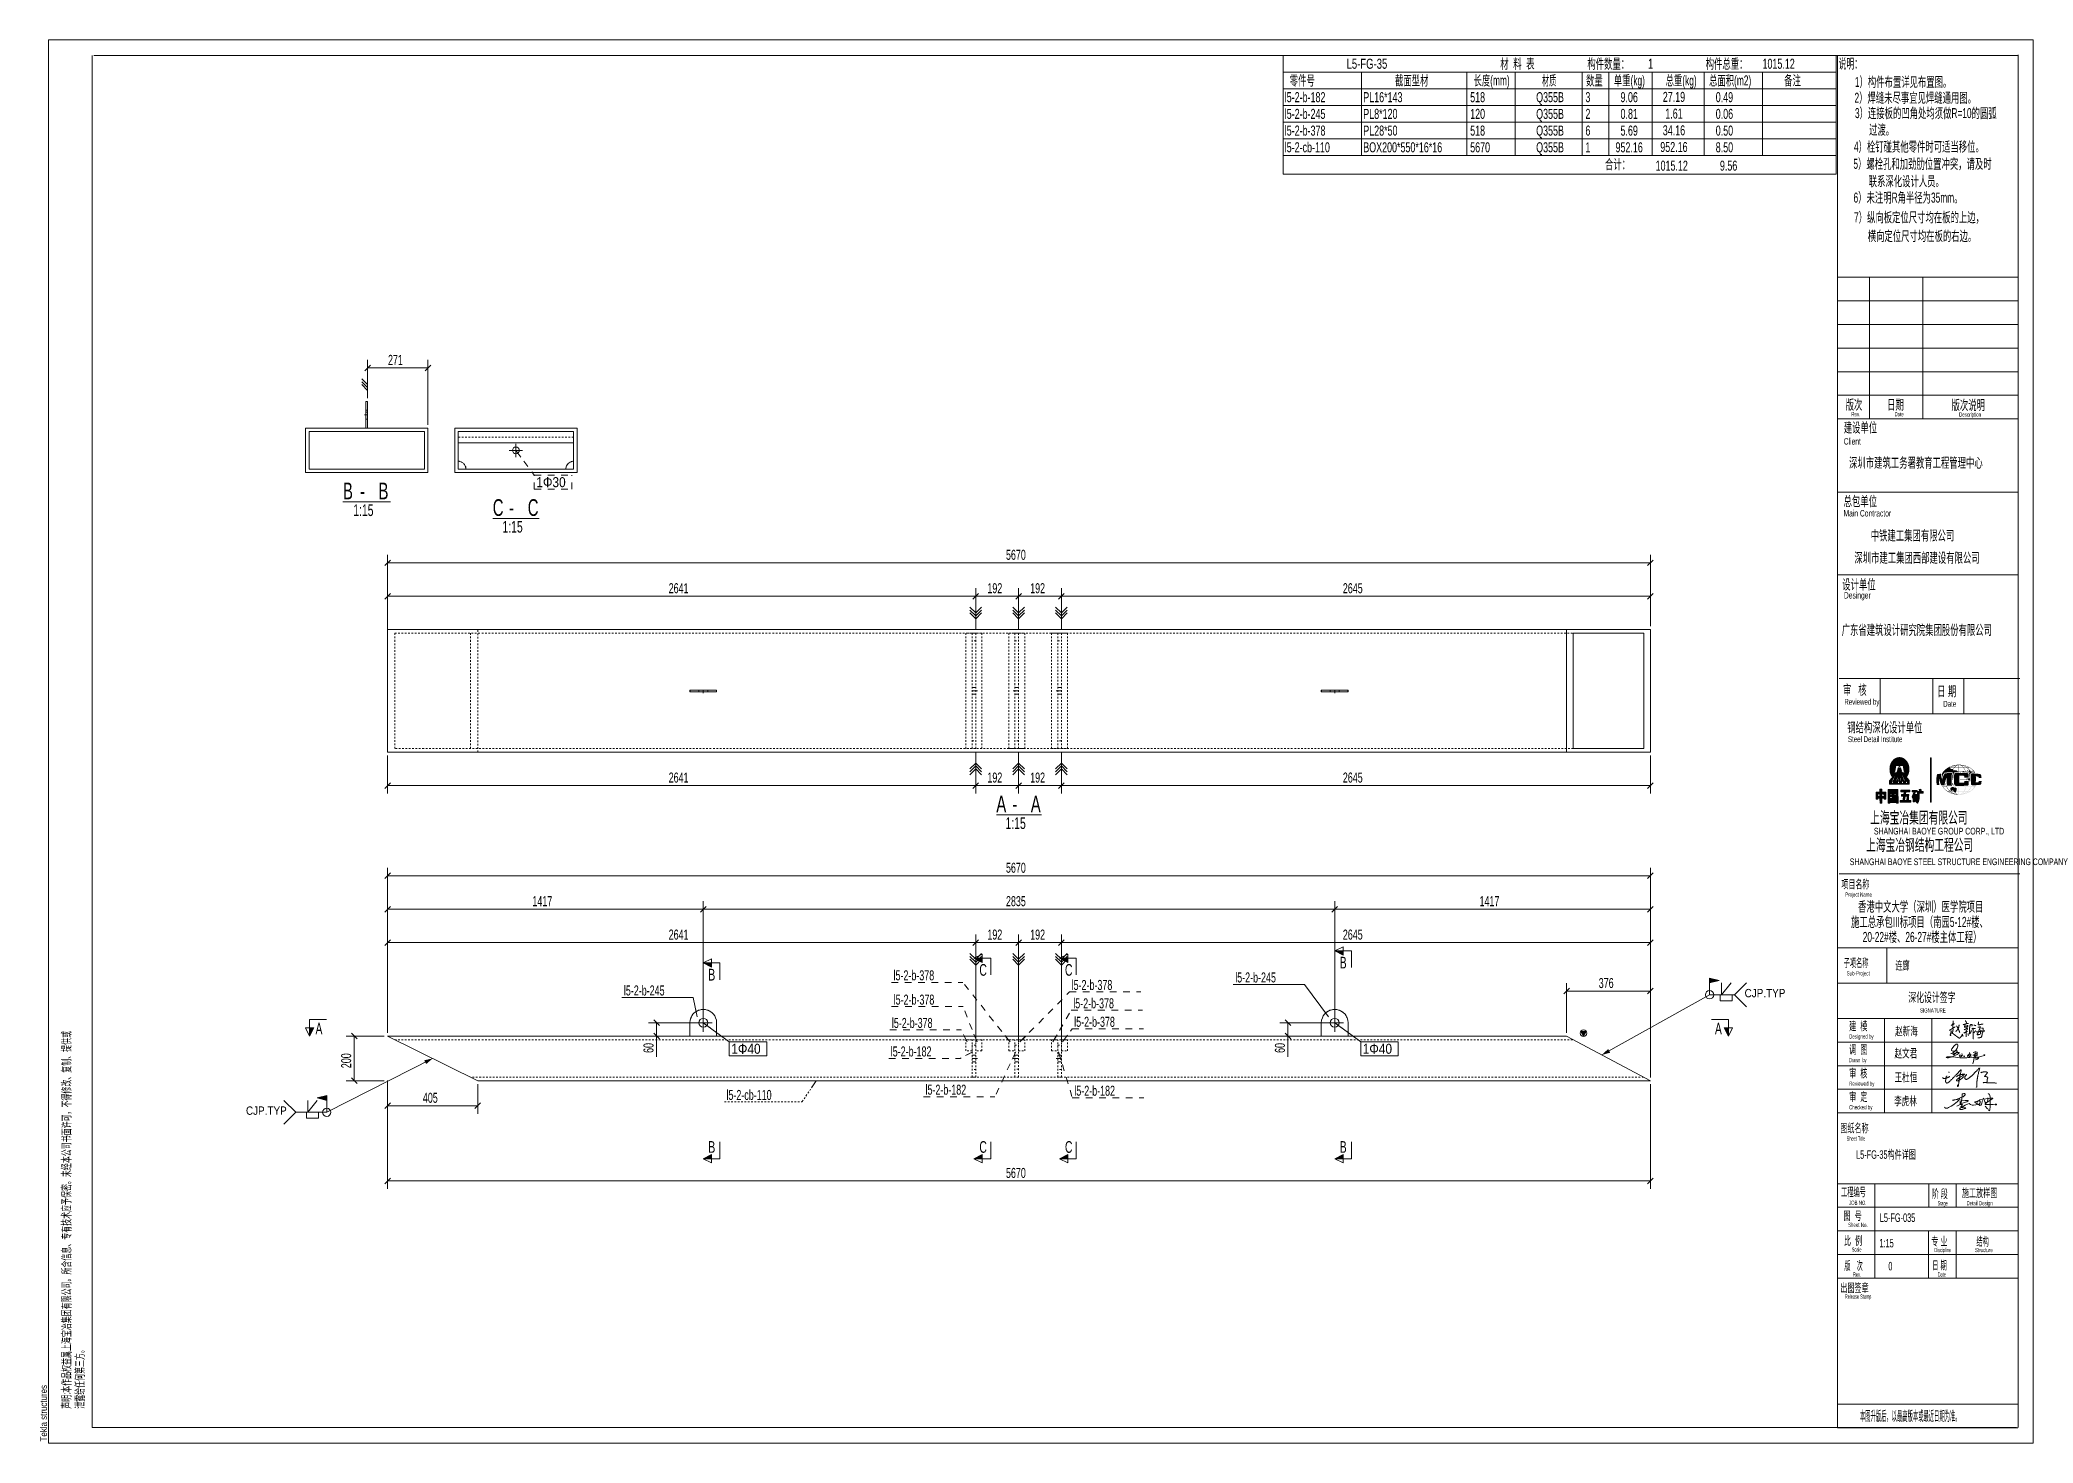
# Model space of a CAD drawing. Header units: millimetres. Extents: x 2 to 599, y 5 to 425.
import ezdxf

# ---------------------------------------------------------------- set-up
doc = ezdxf.new("R2010")
doc.units = ezdxf.units.MM
for name, pattern in [('XKITLINE00', [0]), ('XKITLINE02', [4, 2, -2]), ('XKITLINE04', [3, 0.5, -0.5, 0.5, -0.5, 0.5, -0.5])]:
    doc.linetypes.add(name, pattern=pattern)
for name, color, linetype, lineweight in [('$TD_AUDIT_GENERATED_(2464)', 2, 'Continuous', 0), ('Bolt', 7, 'Continuous', 0), ('BoltMark', 3, 'Continuous', 0), ('DrawingSheet', 5, 'Continuous', 0), ('OtherObjectType', 1, 'Continuous', 0), ('Part', 2, 'Continuous', 0), ('PartMark', 3, 'Continuous', 0), ('Section', 6, 'Continuous', 0), ('Z-DIMENSIONS', 1, 'Continuous', 0)]:
    doc.layers.add(name, color=color, linetype=linetype, lineweight=lineweight)
doc.styles.add('$TD_AUDIT_GENERATED_(24B)', font='ARIAL.TTF')
doc.styles.add('Arial', font='arial.ttf')
doc.styles.add('romsim', font='ARIAL.TTF')

# ---------------------------------------------------------------- blocks, each defined once
blk = doc.blocks.new('*A1')
at = {"layer": 'Bolt', "color": 2, "linetype": 'XKITLINE00', "lineweight": 0}
for p, q in [((389.95, 133.47), (389.95, 128.14)), ((392.62, 130.81), (387.28, 130.81))]:
    blk.add_line(p, q, dxfattribs=at)
blk.add_circle((389.95, 130.81), 1.33, dxfattribs=at)
blk = doc.blocks.new('*A2')
at = {"layer": 'Bolt', "color": 2, "linetype": 'XKITLINE00', "lineweight": 0}
for p, q in [((200.96, 133.47), (200.96, 128.14)), ((203.63, 130.81), (198.3, 130.81))]:
    blk.add_line(p, q, dxfattribs=at)
blk.add_circle((200.96, 130.81), 1.33, dxfattribs=at)
blk = doc.blocks.new('*A3')
at = {"layer": 'Bolt', "color": 2, "linetype": 'XKITLINE02', "lineweight": 0}
for p, q in [((293.75, 120.14), (295.32, 120.14)), ((294.25, 121.14), (295.32, 121.14)), ((294.25, 119.14), (295.32, 119.14))]:
    blk.add_line(p, q, dxfattribs=at)
blk = doc.blocks.new('*A4')
at = {"layer": 'Bolt', "color": 2, "linetype": 'XKITLINE02', "lineweight": 0}
for p, q in [((306.56, 120.14), (308.13, 120.14)), ((307.06, 121.14), (308.13, 121.14)), ((307.06, 119.14), (308.13, 119.14))]:
    blk.add_line(p, q, dxfattribs=at)
blk = doc.blocks.new('*A5')
at = {"layer": 'Bolt', "color": 2, "linetype": 'XKITLINE02', "lineweight": 0}
for p, q in [((282.51, 121.14), (281.45, 121.14)), ((283.01, 120.14), (281.45, 120.14)), ((282.51, 119.14), (281.45, 119.14))]:
    blk.add_line(p, q, dxfattribs=at)
blk = doc.blocks.new('*A6')
at = {"layer": 'Part'}
blk.add_hatch(color=4, dxfattribs=at).paths.add_polyline_path([(463.64, 128.21), (465.24, 128.21), (464.44, 126.81)], flags=17)
at = {"layer": 'Part', "color": 4, "linetype": 'XKITLINE00', "lineweight": 0}
for p, q in [((133.44, 113.47), (106.47, 126.81)), ((106.47, 126.81), (459.36, 126.81)), ((459.36, 126.81), (484.44, 113.47)), ((464.44, 126.81), (463.64, 128.21)), ((463.64, 128.21), (465.24, 128.21)), ((465.24, 128.21), (464.44, 126.81)), ((484.44, 113.47), (133.44, 113.47))]:
    blk.add_line(p, q, dxfattribs=at)
at = {"layer": 'Part', "color": 7, "linetype": 'XKITLINE04', "lineweight": 0}
for p, q in [((108.63, 125.74), (461.37, 125.74)), ((482.43, 114.54), (131.28, 114.54))]:
    blk.add_line(p, q, dxfattribs=at)
at = {"layer": 'Part', "color": 4, "linetype": 'XKITLINE00', "lineweight": 0}
blk.add_circle((464.44, 127.71), 1, dxfattribs=at)
blk = doc.blocks.new('*A7')
at = {"layer": 'Part', "color": 4, "linetype": 'XKITLINE00', "lineweight": 0}
for p, q in [((386.03, 131.59), (385.95, 130.81)), ((386.25, 132.34), (386.03, 131.59)), ((393.87, 131.59), (393.64, 132.34)), ((393.95, 130.81), (393.87, 131.59)), ((385.95, 130.81), (385.95, 126.81)), ((393.95, 130.81), (393.95, 126.81))]:
    blk.add_line(p, q, dxfattribs=at)
at = {"layer": 'Part', "color": 7, "linetype": 'XKITLINE04', "lineweight": 0}
for p, q in [((386.03, 131.59), (386.25, 132.34)), ((393.64, 132.34), (393.87, 131.59)), ((393.95, 126.81), (385.95, 126.81))]:
    blk.add_line(p, q, dxfattribs=at)
at = {"layer": 'Part', "color": 4, "linetype": 'XKITLINE00', "lineweight": 0}
blk.add_arc((389.95, 130.81), 4, 22.5, 157.5, dxfattribs=at)
at = {"layer": 'Part', "color": 7, "linetype": 'XKITLINE04', "lineweight": 0}
blk.add_arc((389.95, 130.81), 4, 22.5, 157.5, dxfattribs=at)
blk = doc.blocks.new('*A8')
at = {"layer": 'Part', "color": 4, "linetype": 'XKITLINE00', "lineweight": 0}
for p, q in [((197.04, 131.59), (196.96, 130.81)), ((197.27, 132.34), (197.04, 131.59)), ((204.89, 131.59), (204.66, 132.34)), ((204.96, 130.81), (204.89, 131.59)), ((196.96, 130.81), (196.96, 126.81)), ((204.96, 126.81), (204.96, 130.81))]:
    blk.add_line(p, q, dxfattribs=at)
at = {"layer": 'Part', "color": 7, "linetype": 'XKITLINE04', "lineweight": 0}
for p, q in [((197.04, 131.59), (197.27, 132.34)), ((204.66, 132.34), (204.89, 131.59)), ((204.96, 126.81), (196.96, 126.81))]:
    blk.add_line(p, q, dxfattribs=at)
at = {"layer": 'Part', "color": 4, "linetype": 'XKITLINE00', "lineweight": 0}
blk.add_arc((200.96, 130.81), 4, 22.5, 157.5, dxfattribs=at)
at = {"layer": 'Part', "color": 7, "linetype": 'XKITLINE04', "lineweight": 0}
blk.add_arc((200.96, 130.81), 4, 22.5, 157.5, dxfattribs=at)
blk = doc.blocks.new('*A9')
at = {"layer": 'Part', "color": 7, "linetype": 'XKITLINE04', "lineweight": 0}
for p, q in [((292.39, 122.41), (292.39, 125.74)), ((292.39, 125.74), (294.25, 125.74)), ((294.25, 122.41), (294.25, 125.74)), ((292.39, 122.41), (294.25, 122.41))]:
    blk.add_line(p, q, dxfattribs=at)
blk = doc.blocks.new('*A10')
at = {"layer": 'Part', "color": 7, "linetype": 'XKITLINE04', "lineweight": 0}
for p, q in [((295.32, 122.41), (295.32, 125.74)), ((295.32, 125.74), (297.19, 125.74)), ((297.19, 122.41), (297.19, 125.74)), ((295.32, 122.41), (297.19, 122.41))]:
    blk.add_line(p, q, dxfattribs=at)
blk = doc.blocks.new('*A11')
at = {"layer": 'Part', "color": 7, "linetype": 'XKITLINE04', "lineweight": 0}
for p, q in [((294.25, 114.54), (294.25, 124.08)), ((294.25, 124.08), (295.32, 124.08)), ((295.32, 124.08), (295.32, 114.54)), ((295.32, 116.88), (294.25, 116.88)), ((295.32, 114.54), (294.25, 114.54))]:
    blk.add_line(p, q, dxfattribs=at)
blk = doc.blocks.new('*A12')
at = {"layer": 'Part', "color": 7, "linetype": 'XKITLINE04', "lineweight": 0}
for p, q in [((305.19, 122.41), (305.19, 125.74)), ((305.19, 125.74), (307.06, 125.74)), ((307.06, 122.41), (307.06, 125.74)), ((305.19, 122.41), (307.06, 122.41))]:
    blk.add_line(p, q, dxfattribs=at)
blk = doc.blocks.new('*A13')
at = {"layer": 'Part', "color": 7, "linetype": 'XKITLINE04', "lineweight": 0}
for p, q in [((308.13, 122.41), (308.13, 125.74)), ((308.13, 125.74), (309.99, 125.74)), ((309.99, 122.41), (309.99, 125.74)), ((308.13, 122.41), (309.99, 122.41))]:
    blk.add_line(p, q, dxfattribs=at)
blk = doc.blocks.new('*A14')
at = {"layer": 'Part', "color": 7, "linetype": 'XKITLINE04', "lineweight": 0}
for p, q in [((307.06, 114.54), (307.06, 124.07)), ((307.06, 124.07), (308.13, 124.07)), ((308.13, 124.07), (308.13, 114.54)), ((308.13, 116.87), (307.06, 116.87)), ((308.13, 114.54), (307.06, 114.54))]:
    blk.add_line(p, q, dxfattribs=at)
blk = doc.blocks.new('*A15')
at = {"layer": 'Part', "color": 7, "linetype": 'XKITLINE04', "lineweight": 0}
for p, q in [((284.38, 125.74), (282.51, 125.74)), ((282.51, 122.41), (282.51, 125.74)), ((284.38, 122.41), (284.38, 125.74)), ((284.38, 122.41), (282.51, 122.41))]:
    blk.add_line(p, q, dxfattribs=at)
blk = doc.blocks.new('*A16')
at = {"layer": 'Part', "color": 7, "linetype": 'XKITLINE04', "lineweight": 0}
for p, q in [((281.45, 125.74), (279.58, 125.74)), ((279.58, 122.41), (279.58, 125.74)), ((281.45, 122.41), (281.45, 125.74)), ((281.45, 122.41), (279.58, 122.41))]:
    blk.add_line(p, q, dxfattribs=at)
blk = doc.blocks.new('*A17')
at = {"layer": 'Part', "color": 7, "linetype": 'XKITLINE04', "lineweight": 0}
for p, q in [((282.51, 124.07), (281.45, 124.07)), ((281.45, 124.07), (281.45, 114.54)), ((282.51, 114.54), (282.51, 124.07)), ((282.51, 116.87), (281.45, 116.87)), ((281.45, 114.54), (282.51, 114.54))]:
    blk.add_line(p, q, dxfattribs=at)
blk = doc.blocks.new('*A18')
at = {"layer": 'Bolt', "color": 2, "linetype": 'XKITLINE00', "lineweight": 0}
for p, q in [((388.62, 229.88), (388.62, 230.41)), ((389.95, 229.45), (389.95, 230.41)), ((391.28, 229.88), (391.28, 230.41))]:
    blk.add_line(p, q, dxfattribs=at)
blk = doc.blocks.new('*A19')
at = {"layer": 'Bolt', "color": 2, "linetype": 'XKITLINE00', "lineweight": 0}
for p, q in [((199.63, 229.88), (199.63, 230.41)), ((200.96, 229.45), (200.96, 230.41)), ((202.3, 229.88), (202.3, 230.41))]:
    blk.add_line(p, q, dxfattribs=at)
blk = doc.blocks.new('*A20')
at = {"layer": 'Bolt', "color": 2, "linetype": 'XKITLINE02', "lineweight": 0}
for p, q in [((293.75, 230.14), (295.32, 230.14)), ((294.25, 231.14), (295.32, 231.14)), ((294.25, 229.14), (295.32, 229.14))]:
    blk.add_line(p, q, dxfattribs=at)
blk = doc.blocks.new('*A21')
at = {"layer": 'Bolt', "color": 2, "linetype": 'XKITLINE02', "lineweight": 0}
for p, q in [((306.56, 230.14), (308.13, 230.14)), ((307.06, 231.14), (308.13, 231.14)), ((307.06, 229.14), (308.13, 229.14))]:
    blk.add_line(p, q, dxfattribs=at)
blk = doc.blocks.new('*A22')
at = {"layer": 'Bolt', "color": 2, "linetype": 'XKITLINE02', "lineweight": 0}
for p, q in [((282.51, 231.14), (281.45, 231.14)), ((283.01, 230.14), (281.45, 230.14)), ((282.51, 229.14), (281.45, 229.14))]:
    blk.add_line(p, q, dxfattribs=at)
blk = doc.blocks.new('*A23')
at = {"layer": 'Part', "color": 4, "linetype": 'XKITLINE00', "lineweight": 0}
for p, q in [((106.47, 211.81), (106.47, 248.48)), ((484.44, 248.48), (106.47, 248.48)), ((459.36, 211.81), (459.36, 248.48)), ((482.43, 247.41), (461.37, 247.41)), ((461.37, 247.41), (461.37, 212.88)), ((482.43, 212.88), (482.43, 247.41)), ((484.44, 211.81), (484.44, 248.48)), ((484.44, 211.81), (106.47, 211.81)), ((482.43, 212.88), (461.37, 212.88))]:
    blk.add_line(p, q, dxfattribs=at)
at = {"layer": 'Part', "color": 7, "linetype": 'XKITLINE04', "lineweight": 0}
for p, q in [((108.63, 212.88), (108.63, 247.41)), ((108.63, 247.41), (461.37, 247.41)), ((131.28, 212.88), (131.28, 247.41)), ((133.44, 211.81), (133.44, 248.48)), ((461.37, 212.88), (108.63, 212.88))]:
    blk.add_line(p, q, dxfattribs=at)
blk = doc.blocks.new('*A24')
at = {"layer": 'Part', "color": 4, "linetype": 'XKITLINE00', "lineweight": 0}
for p, q in [((385.95, 230.41), (385.95, 229.88)), ((385.95, 230.41), (393.87, 230.41)), ((393.95, 229.88), (385.95, 229.88)), ((386.03, 229.88), (386.03, 230.41)), ((393.87, 229.88), (393.87, 230.41)), ((393.87, 230.41), (393.95, 230.41)), ((393.95, 230.41), (393.95, 229.88))]:
    blk.add_line(p, q, dxfattribs=at)
blk = doc.blocks.new('*A25')
at = {"layer": 'Part', "color": 4, "linetype": 'XKITLINE00', "lineweight": 0}
for p, q in [((196.96, 230.41), (196.96, 229.88)), ((196.96, 230.41), (204.89, 230.41)), ((204.96, 229.88), (196.96, 229.88)), ((197.04, 229.88), (197.04, 230.41)), ((204.89, 229.88), (204.89, 230.41)), ((204.89, 230.41), (204.96, 230.41)), ((204.96, 230.41), (204.96, 229.88))]:
    blk.add_line(p, q, dxfattribs=at)
blk = doc.blocks.new('*A26')
at = {"layer": 'Part', "color": 7, "linetype": 'XKITLINE04', "lineweight": 0}
for p, q in [((292.39, 247.41), (292.39, 212.88)), ((292.39, 247.41), (294.25, 247.41)), ((294.25, 247.41), (294.25, 212.88)), ((292.39, 212.88), (294.25, 212.88))]:
    blk.add_line(p, q, dxfattribs=at)
blk = doc.blocks.new('*A27')
at = {"layer": 'Part', "color": 7, "linetype": 'XKITLINE04', "lineweight": 0}
for p, q in [((295.32, 247.41), (295.32, 212.88)), ((295.32, 247.41), (297.19, 247.41)), ((297.19, 247.41), (297.19, 212.88)), ((295.32, 212.88), (297.19, 212.88))]:
    blk.add_line(p, q, dxfattribs=at)
blk = doc.blocks.new('*A28')
at = {"layer": 'Part', "color": 7, "linetype": 'XKITLINE04', "lineweight": 0}
for p, q in [((294.25, 247.41), (294.25, 212.88)), ((294.25, 247.41), (295.32, 247.41)), ((294.25, 245.08), (295.32, 245.08)), ((295.32, 247.41), (295.32, 212.88)), ((295.32, 215.21), (294.25, 215.21)), ((294.25, 212.88), (295.32, 212.88))]:
    blk.add_line(p, q, dxfattribs=at)
blk = doc.blocks.new('*A29')
at = {"layer": 'Part', "color": 7, "linetype": 'XKITLINE04', "lineweight": 0}
for p, q in [((305.19, 247.41), (305.19, 212.88)), ((305.19, 247.41), (307.06, 247.41)), ((307.06, 247.41), (307.06, 212.88)), ((305.19, 212.88), (307.06, 212.88))]:
    blk.add_line(p, q, dxfattribs=at)
blk = doc.blocks.new('*A30')
at = {"layer": 'Part', "color": 7, "linetype": 'XKITLINE04', "lineweight": 0}
for p, q in [((308.13, 247.41), (308.13, 212.88)), ((308.13, 247.41), (309.99, 247.41)), ((309.99, 247.41), (309.99, 212.88)), ((308.13, 212.88), (309.99, 212.88))]:
    blk.add_line(p, q, dxfattribs=at)
blk = doc.blocks.new('*A31')
at = {"layer": 'Part', "color": 7, "linetype": 'XKITLINE04', "lineweight": 0}
for p, q in [((307.06, 247.41), (307.06, 212.88)), ((307.06, 247.41), (308.13, 247.41)), ((307.06, 245.08), (308.13, 245.08)), ((308.13, 247.41), (308.13, 212.88)), ((308.13, 215.21), (307.06, 215.21)), ((307.06, 212.88), (308.13, 212.88))]:
    blk.add_line(p, q, dxfattribs=at)
blk = doc.blocks.new('*A32')
at = {"layer": 'Part', "color": 7, "linetype": 'XKITLINE04', "lineweight": 0}
for p, q in [((284.38, 247.41), (282.51, 247.41)), ((282.51, 212.88), (282.51, 247.41)), ((284.38, 212.88), (284.38, 247.41)), ((284.38, 212.88), (282.51, 212.88))]:
    blk.add_line(p, q, dxfattribs=at)
blk = doc.blocks.new('*A33')
at = {"layer": 'Part', "color": 7, "linetype": 'XKITLINE04', "lineweight": 0}
for p, q in [((281.45, 247.41), (279.58, 247.41)), ((279.58, 212.88), (279.58, 247.41)), ((281.45, 212.88), (281.45, 247.41)), ((281.45, 212.88), (279.58, 212.88))]:
    blk.add_line(p, q, dxfattribs=at)
blk = doc.blocks.new('*A34')
at = {"layer": 'Part', "color": 7, "linetype": 'XKITLINE04', "lineweight": 0}
for p, q in [((282.51, 247.41), (281.45, 247.41)), ((281.45, 212.88), (281.45, 247.41)), ((282.51, 245.08), (281.45, 245.08)), ((282.51, 212.88), (282.51, 247.41)), ((281.45, 215.21), (282.51, 215.21)), ((282.51, 212.88), (281.45, 212.88))]:
    blk.add_line(p, q, dxfattribs=at)
blk = doc.blocks.new('*A35')
at = {"layer": 'Bolt', "color": 2, "linetype": 'XKITLINE00', "lineweight": 0}
for p, q in [((99.53, 312.81), (100.49, 312.81)), ((99.96, 314.14), (100.49, 314.14)), ((99.96, 311.48), (100.49, 311.48))]:
    blk.add_line(p, q, dxfattribs=at)
blk = doc.blocks.new('*A36')
at = {"layer": 'Part', "color": 4, "linetype": 'XKITLINE00', "lineweight": 0}
for p, q in [((81.89, 295.48), (81.89, 308.81)), ((81.89, 308.81), (118.56, 308.81)), ((117.49, 307.74), (82.96, 307.74)), ((82.96, 307.74), (82.96, 296.54)), ((117.49, 296.54), (117.49, 307.74)), ((118.56, 308.81), (118.56, 295.48)), ((118.56, 295.48), (81.89, 295.48)), ((82.96, 296.54), (117.49, 296.54))]:
    blk.add_line(p, q, dxfattribs=at)
blk = doc.blocks.new('*A37')
at = {"layer": 'Part', "color": 4, "linetype": 'XKITLINE00', "lineweight": 0}
for p, q in [((99.96, 316.81), (99.96, 308.81)), ((99.96, 316.81), (100.49, 316.81)), ((100.49, 308.81), (100.49, 316.81)), ((99.96, 313.59), (100.49, 313.59)), ((100.49, 312.81), (99.96, 312.81))]:
    blk.add_line(p, q, dxfattribs=at)
at = {"layer": 'Part', "color": 7, "linetype": 'XKITLINE04', "lineweight": 0}
blk.add_line((99.96, 308.81), (100.49, 308.81), dxfattribs=at)
blk = doc.blocks.new('*A38')
at = {"layer": 'Bolt', "color": 2, "linetype": 'XKITLINE00', "lineweight": 0}
for p, q in [((146.89, 302.14), (142.89, 302.14)), ((144.89, 304.14), (144.89, 300.14))]:
    blk.add_line(p, q, dxfattribs=at)
blk.add_circle((144.89, 302.14), 1, dxfattribs=at)
blk = doc.blocks.new('*A39')
at = {"layer": 'Bolt', "color": 2, "linetype": 'XKITLINE00', "lineweight": 0}
for p, q in [((142.89, 302.14), (144.22, 302.14)), ((144.89, 304.14), (144.89, 302.81)), ((144.89, 300.14), (144.89, 301.47)), ((146.89, 302.14), (145.56, 302.14))]:
    blk.add_line(p, q, dxfattribs=at)
blk = doc.blocks.new('*A40')
at = {"layer": 'Part', "color": 4, "linetype": 'XKITLINE00', "lineweight": 0}
for p, q in [((126.56, 295.48), (126.56, 308.81)), ((126.56, 308.81), (163.22, 308.81)), ((163.22, 308.81), (163.22, 295.48)), ((127.62, 296.54), (127.62, 298.87)), ((162.16, 296.54), (162.16, 298.87)), ((163.22, 295.48), (126.56, 295.48)), ((127.62, 296.54), (129.96, 296.54)), ((162.16, 296.54), (159.82, 296.54))]:
    blk.add_line(p, q, dxfattribs=at)
at = {"layer": 'Part', "color": 7, "linetype": 'XKITLINE04', "lineweight": 0}
for p, q in [((162.16, 307.74), (127.62, 307.74)), ((127.62, 298.87), (127.62, 307.74)), ((162.16, 298.87), (162.16, 307.74)), ((159.82, 296.54), (129.96, 296.54))]:
    blk.add_line(p, q, dxfattribs=at)
blk = doc.blocks.new('*A41')
at = {"layer": 'Part', "color": 7, "linetype": 'XKITLINE04', "lineweight": 0}
for p, q in [((127.62, 307.74), (162.16, 307.74)), ((127.62, 304.41), (127.62, 307.74)), ((162.16, 304.41), (127.62, 304.41)), ((162.16, 307.74), (162.16, 304.41))]:
    blk.add_line(p, q, dxfattribs=at)
blk = doc.blocks.new('*A42')
at = {"layer": 'Part', "color": 4, "linetype": 'XKITLINE00', "lineweight": 0}
for p, q in [((127.62, 304.41), (127.62, 307.74)), ((127.62, 307.74), (162.16, 307.74)), ((162.16, 304.41), (127.62, 304.41)), ((162.16, 307.74), (162.16, 304.41))]:
    blk.add_line(p, q, dxfattribs=at)
blk = doc.blocks.new('*A43')
at = {"layer": 'Part', "color": 7, "linetype": 'XKITLINE04', "lineweight": 0}
for p, q in [((162.16, 306.08), (127.62, 306.08)), ((127.62, 306.08), (127.62, 304.41)), ((162.16, 306.08), (162.16, 304.41)), ((127.87, 298.86), (127.62, 298.88)), ((162.16, 298.88), (161.91, 298.86)), ((129.96, 296.54), (129.94, 296.79)), ((159.84, 296.79), (159.82, 296.54))]:
    blk.add_line(p, q, dxfattribs=at)
at = {"layer": 'Part', "color": 4, "linetype": 'XKITLINE00', "lineweight": 0}
for p, q in [((127.62, 304.41), (127.62, 298.88)), ((162.16, 304.41), (162.16, 298.88)), ((127.62, 298.88), (127.87, 298.86)), ((161.91, 298.86), (162.16, 298.88)), ((129.94, 296.79), (129.96, 296.54)), ((129.96, 296.54), (159.82, 296.54)), ((159.82, 296.54), (159.84, 296.79))]:
    blk.add_line(p, q, dxfattribs=at)
for centre, start, end in [((127.62, 296.54), 6, 84), ((162.16, 296.54), 96, 174)]:
    blk.add_arc(centre, 2.33, start, end, dxfattribs=at)
at = {"layer": 'Part', "color": 7, "linetype": 'XKITLINE04', "lineweight": 0}
for centre, start, end in [((127.62, 296.54), 6, 84), ((162.16, 296.54), 96, 174)]:
    blk.add_arc(centre, 2.33, start, end, dxfattribs=at)
blk = doc.blocks.new('*A44')
at = {"layer": 'Part', "color": 7, "linetype": 'XKITLINE04', "lineweight": 0}
for p, q in [((162.16, 307.74), (127.62, 307.74)), ((127.62, 307.74), (127.62, 304.41)), ((127.62, 304.41), (162.16, 304.41)), ((162.16, 304.41), (162.16, 307.74))]:
    blk.add_line(p, q, dxfattribs=at)
blk = doc.blocks.new('*A45')
at = {"layer": 'Part', "color": 7, "linetype": 'XKITLINE04', "lineweight": 0}
for p, q in [((162.16, 307.74), (127.62, 307.74)), ((127.62, 307.74), (127.62, 304.41)), ((127.62, 304.41), (162.16, 304.41)), ((162.16, 304.41), (162.16, 307.74))]:
    blk.add_line(p, q, dxfattribs=at)
blk = doc.blocks.new('*A46')
at = {"layer": 'Part', "color": 7, "linetype": 'XKITLINE04', "lineweight": 0}
for p, q in [((162.16, 306.08), (127.62, 306.08)), ((127.62, 306.08), (127.62, 298.88)), ((162.16, 298.88), (162.16, 306.08)), ((127.87, 298.86), (127.62, 298.88)), ((127.62, 298.88), (127.87, 298.86)), ((162.16, 298.88), (161.91, 298.86)), ((161.91, 298.86), (162.16, 298.88)), ((129.96, 296.54), (129.94, 296.79)), ((129.94, 296.79), (129.96, 296.54)), ((159.82, 296.54), (129.96, 296.54)), ((159.84, 296.79), (159.82, 296.54)), ((159.82, 296.54), (159.84, 296.79))]:
    blk.add_line(p, q, dxfattribs=at)
for centre, start, end in [((127.62, 296.54), 6, 84), ((127.62, 296.54), 6, 84), ((162.16, 296.54), 96, 174), ((162.16, 296.54), 96, 174)]:
    blk.add_arc(centre, 2.33, start, end, dxfattribs=at)
blk = doc.blocks.new('*A47')
at = {"layer": 'DrawingSheet', "color": 5, "linetype": 'XKITLINE00', "lineweight": 0}
for p, q in [((599, 425), (5, 425)), ((5, 425), (5, 5)), ((599, 5), (599, 425)), ((5, 5), (599, 5))]:
    blk.add_line(p, q, dxfattribs=at)
at = {"layer": 'DrawingSheet', "color": 5, "style": 'Arial', "width": 0.85}
blk.add_text('Tekla structures', height=2, rotation=90, dxfattribs=at).set_placement((4.5, 5.5))
blk = doc.blocks.new('*A48')
at = {"layer": 'OtherObjectType', "color": 5, "linetype": 'XKITLINE00', "lineweight": 0}
for p, q in [((374.5, 410.35), (374.5, 420.35)), ((374.5, 420.35), (540, 420.35)), ((540, 420.35), (540, 410.35)), ((374.5, 415.35), (540, 415.35)), ((398, 410.35), (398, 415.35)), ((429.5, 410.35), (429.5, 415.35)), ((444, 410.35), (444, 415.35)), ((464, 410.35), (464, 415.35)), ((472, 410.35), (472, 415.35)), ((485, 410.35), (485, 415.35)), ((500.5, 410.35), (500.5, 415.35)), ((518, 410.35), (518, 415.35)), ((374.5, 410.35), (540, 410.35)), ((374.5, 405.35), (374.5, 410.35)), ((374.5, 410.35), (540, 410.35)), ((398, 405.35), (398, 410.35)), ((429.5, 405.35), (429.5, 410.35)), ((444, 405.35), (444, 410.35)), ((464, 405.35), (464, 410.35)), ((472, 405.35), (472, 410.35)), ((485, 405.35), (485, 410.35)), ((500.5, 405.35), (500.5, 410.35)), ((518, 405.35), (518, 410.35)), ((540, 405.35), (540, 410.35)), ((540, 405.35), (374.5, 405.35)), ((374.5, 400.35), (374.5, 405.35)), ((374.5, 405.35), (540, 405.35)), ((540, 400.35), (374.5, 400.35)), ((374.5, 395.35), (374.5, 400.35)), ((374.5, 400.35), (540, 400.35)), ((398, 400.35), (398, 405.35)), ((398, 395.35), (398, 400.35)), ((429.5, 400.35), (429.5, 405.35)), ((429.5, 395.35), (429.5, 400.35)), ((444, 400.35), (444, 405.35)), ((444, 395.35), (444, 400.35)), ((464, 400.35), (464, 405.35)), ((464, 395.35), (464, 400.35)), ((472, 400.35), (472, 405.35)), ((472, 395.35), (472, 400.35)), ((485, 400.35), (485, 405.35)), ((485, 395.35), (485, 400.35)), ((500.5, 400.35), (500.5, 405.35)), ((500.5, 395.35), (500.5, 400.35)), ((518, 400.35), (518, 405.35)), ((518, 395.35), (518, 400.35)), ((540, 400.35), (540, 405.35)), ((540, 395.35), (540, 400.35)), ((540, 395.35), (374.5, 395.35)), ((374.5, 390.35), (374.5, 395.35)), ((374.5, 395.35), (540, 395.35)), ((398, 390.35), (398, 395.35)), ((429.5, 390.35), (429.5, 395.35)), ((444, 390.35), (444, 395.35)), ((464, 390.35), (464, 395.35)), ((472, 390.35), (472, 395.35)), ((485, 390.35), (485, 395.35)), ((500.5, 390.35), (500.5, 395.35)), ((518, 390.35), (518, 395.35)), ((540, 390.35), (540, 395.35)), ((540, 390.35), (374.5, 390.35)), ((374.5, 384.85), (374.5, 390.35)), ((540, 384.85), (540, 390.35)), ((374.5, 384.85), (540, 384.85))]:
    blk.add_line(p, q, dxfattribs=at)
at = {"layer": 'OtherObjectType', "color": 4}
for s, style, width, p in [('L5-FG-35', '$TD_AUDIT_GENERATED_(24B)', 0.68, (393.5, 416.35)), ('材  料  表', 'Arial', 0.595, (439.5, 416.35)), ('构件数量：', 'Arial', 0.595, (465.58, 416.35)), ('1', 'romsim', 0.68, (483.72, 416.35)), ('构件总重：', 'Arial', 0.595, (501, 416.35)), ('1015.12', '$TD_AUDIT_GENERATED_(24B)', 0.6375, (518, 416.35)), ('零件号', 'Arial', 0.595, (376.5, 411.35)), ('截面型材', 'Arial', 0.595, (408, 411.35)), ('长度(mm)', 'Arial', 0.595, (431.5, 411.35)), ('材质', 'Arial', 0.51, (452, 411.35)), ('数量', 'Arial', 0.595, (465.18, 411.35)), ('单重(kg)', 'Arial', 0.595, (473.5, 411.35)), ('总重(kg)', 'Arial', 0.595, (489, 411.35)), ('总面积(m2)', 'Arial', 0.595, (502, 411.35)), ('备注', 'Arial', 0.595, (524.5, 411.35)), ('l5-2-b-182', '$TD_AUDIT_GENERATED_(24B)', 0.6375, (375, 406.35)), ('PL16*143', '$TD_AUDIT_GENERATED_(24B)', 0.6375, (398.5, 406.35)), ('518', '$TD_AUDIT_GENERATED_(24B)', 0.6375, (430.5, 406.35)), ('Q355B', '$TD_AUDIT_GENERATED_(24B)', 0.6375, (450.25, 406.35)), ('3', '$TD_AUDIT_GENERATED_(24B)', 0.6375, (465, 406.35)), ('9.06', '$TD_AUDIT_GENERATED_(24B)', 0.6375, (475.5, 406.35)), ('27.19', '$TD_AUDIT_GENERATED_(24B)', 0.6375, (488.15, 406.43)), ('0.49', '$TD_AUDIT_GENERATED_(24B)', 0.6375, (504, 406.35)), ('l5-2-b-245', '$TD_AUDIT_GENERATED_(24B)', 0.6375, (375, 401.35)), ('PL8*120', '$TD_AUDIT_GENERATED_(24B)', 0.6375, (398.5, 401.35)), ('120', '$TD_AUDIT_GENERATED_(24B)', 0.6375, (430.5, 401.35)), ('Q355B', '$TD_AUDIT_GENERATED_(24B)', 0.6375, (450.25, 401.35)), ('2', '$TD_AUDIT_GENERATED_(24B)', 0.6375, (465, 401.35)), ('0.81', '$TD_AUDIT_GENERATED_(24B)', 0.6375, (475.5, 401.35)), ('1.61', '$TD_AUDIT_GENERATED_(24B)', 0.6375, (488.9, 401.43)), ('0.06', '$TD_AUDIT_GENERATED_(24B)', 0.6375, (504, 401.35)), ('l5-2-b-378', '$TD_AUDIT_GENERATED_(24B)', 0.6375, (375, 396.35)), ('l5-2-cb-110', '$TD_AUDIT_GENERATED_(24B)', 0.6375, (375, 391.35)), ('PL28*50', '$TD_AUDIT_GENERATED_(24B)', 0.6375, (398.5, 396.35)), ('BOX200*550*16*16', '$TD_AUDIT_GENERATED_(24B)', 0.6375, (398.5, 391.35)), ('518', '$TD_AUDIT_GENERATED_(24B)', 0.6375, (430.5, 396.35)), ('5670', '$TD_AUDIT_GENERATED_(24B)', 0.6375, (430.5, 391.35)), ('Q355B', '$TD_AUDIT_GENERATED_(24B)', 0.6375, (450.25, 396.35)), ('Q355B', '$TD_AUDIT_GENERATED_(24B)', 0.6375, (450.25, 391.35)), ('6', '$TD_AUDIT_GENERATED_(24B)', 0.6375, (465, 396.35)), ('1', '$TD_AUDIT_GENERATED_(24B)', 0.6375, (465, 391.35)), ('952.16', '$TD_AUDIT_GENERATED_(24B)', 0.6375, (474, 391.35)), ('5.69', '$TD_AUDIT_GENERATED_(24B)', 0.6375, (475.5, 396.35)), ('952.16', '$TD_AUDIT_GENERATED_(24B)', 0.6375, (487.4, 391.43)), ('34.16', '$TD_AUDIT_GENERATED_(24B)', 0.6375, (488.15, 396.43)), ('0.50', '$TD_AUDIT_GENERATED_(24B)', 0.6375, (504, 396.35)), ('8.50', '$TD_AUDIT_GENERATED_(24B)', 0.6375, (504, 391.35)), ('合计：', 'Arial', 0.595, (470.85, 386.26)), ('1015.12', '$TD_AUDIT_GENERATED_(24B)', 0.6375, (486, 385.85)), ('9.56', '$TD_AUDIT_GENERATED_(24B)', 0.6375, (505.25, 385.85))]:
    blk.add_text(s, height=3, dxfattribs=dict(at, style=style, width=width)).set_placement(p)
blk = doc.blocks.new('*A49')
at = {"layer": 'OtherObjectType'}
for color, points in [(1, [(560.97, 206.73), (560.99, 206.72), (561.02, 206.72), (561.74, 205.91), (561.72, 205.84), (561.71, 205.78), (561.69, 205.71), (561.68, 205.65), (561.66, 205.59), (561.64, 205.52), (561.62, 205.46), (561.6, 205.4), (561.58, 205.34), (561.56, 205.28), (561.53, 205.21), (561.51, 205.15), (561.48, 205.1), (561.45, 205.04), (561.43, 204.98), (561.4, 204.92), (561.37, 204.86), (561.34, 204.81), (561.31, 204.75), (561.28, 204.7), (561.24, 204.64), (561.21, 204.59), (561.18, 204.54), (561.14, 204.48), (561.1, 204.43), (561.07, 204.38), (561.03, 204.33), (559.9, 205.64), (560.58, 205.65), (560.58, 206.07), (560.4, 206.07), (560.05, 207.8), (559.23, 207.8), (558.98, 207.49), (558.75, 207.8), (557.93, 207.8), (557.57, 206.07), (557.4, 206.07), (557.4, 205.65), (558.12, 205.65), (556.95, 204.32), (556.9, 204.39), (556.85, 204.46), (556.81, 204.52), (556.76, 204.58), (556.72, 204.65), (556.68, 204.72), (556.64, 204.78), (556.61, 204.85), (556.57, 204.92), (556.53, 205), (556.5, 205.07), (556.47, 205.14), (556.44, 205.21), (556.41, 205.29), (556.38, 205.37), (556.36, 205.44), (556.33, 205.52), (556.31, 205.6), (556.29, 205.68), (556.27, 205.76), (556.25, 205.84), (556.23, 205.92), (556.22, 206), (556.2, 206.08), (556.19, 206.16), (556.18, 206.24), (556.17, 206.32), (556.17, 206.41), (556.16, 206.49), (556.16, 206.57), (556.16, 206.64), (556.15, 206.72), (556.16, 206.79), (556.16, 206.87), (556.16, 206.94), (556.16, 207.02), (556.17, 207.09), (556.18, 207.17), (556.19, 207.24), (556.2, 207.32), (556.21, 207.39), (556.22, 207.47), (556.23, 207.54), (556.25, 207.61), (556.27, 207.69), (556.28, 207.76), (556.3, 207.83), (556.32, 207.9), (556.34, 207.97), (556.37, 208.04), (556.39, 208.11), (556.42, 208.18), (556.44, 208.25), (556.47, 208.32), (556.5, 208.38), (556.53, 208.45), (556.56, 208.51), (556.6, 208.58), (556.64, 208.65), (556.68, 208.72), (556.72, 208.8), (556.77, 208.87), (556.81, 208.94), (556.86, 209), (556.91, 209.07), (556.96, 209.13), (557.01, 209.2), (557.07, 209.26), (557.12, 209.32), (557.18, 209.38), (557.23, 209.43), (557.29, 209.49), (557.35, 209.54), (557.41, 209.59), (557.47, 209.64), (557.53, 209.69), (557.6, 209.73), (557.66, 209.77), (557.73, 209.81), (557.79, 209.85), (557.86, 209.89), (557.93, 209.92), (558, 209.96), (558.06, 209.99), (558.13, 210.01), (558.2, 210.04), (558.28, 210.06), (558.34, 210.08), (558.4, 210.1), (558.46, 210.11), (558.52, 210.13), (558.59, 210.14), (558.65, 210.15), (558.71, 210.16), (558.78, 210.16), (558.84, 210.17), (558.9, 210.17), (558.97, 210.17), (559.03, 210.17), (559.09, 210.17), (559.16, 210.17), (559.22, 210.16), (559.28, 210.15), (559.35, 210.14), (559.41, 210.13), (559.47, 210.12), (559.53, 210.11), (559.6, 210.09), (559.66, 210.07), (559.72, 210.06), (559.78, 210.03), (559.84, 210.01), (559.9, 209.99), (559.96, 209.96), (560.02, 209.93), (560.08, 209.91), (560.14, 209.87), (560.2, 209.84), (560.27, 209.8), (560.33, 209.76), (560.39, 209.72), (560.45, 209.68), (560.51, 209.63), (560.56, 209.59), (560.62, 209.54), (560.68, 209.49), (560.73, 209.44), (560.78, 209.39), (560.84, 209.33), (560.89, 209.28), (560.94, 209.22), (560.99, 209.16), (561.04, 209.1), (561.08, 209.04), (561.13, 208.97), (561.17, 208.91), (561.22, 208.84), (561.26, 208.78), (561.3, 208.71), (561.34, 208.64), (561.38, 208.57), (561.41, 208.5), (561.45, 208.43), (561.48, 208.35), (561.51, 208.28), (561.54, 208.21), (561.57, 208.13), (561.59, 208.06), (561.62, 207.99), (561.64, 207.91), (561.66, 207.84), (561.68, 207.76), (561.7, 207.69), (561.72, 207.61), (561.74, 207.54), (561.75, 207.46), (561.76, 207.38), (561.78, 207.3), (561.79, 207.22), (561.79, 207.15), (561.8, 207.07), (561.81, 206.99), (561.81, 206.91), (561.81, 206.83), (561.82, 206.75), (561.82, 206.67), (561.81, 206.59), (561.81, 206.51), (561.81, 206.43), (561.8, 206.35), (561.79, 206.28), (561.78, 206.2), (561.77, 206.12), (561.76, 206.04), (561.75, 205.98), (561.74, 205.91), (557.07, 206.72), (557.09, 206.86), (556.78, 206.91), (557.1, 206.98), (557.12, 207.1), (556.8, 207.28), (557.13, 207.21), (557.15, 207.35), (556.7, 207.43), (556.67, 207.2), (556.91, 207.07), (556.64, 207.02), (556.63, 206.8), (557.07, 206.72), (561.74, 205.91), (557.34, 207.85), (556.92, 208.11), (556.87, 207.95), (557.28, 207.7), (557.34, 207.85), (561.74, 205.91), (557.83, 208.56), (557.83, 208.58), (557.53, 208.97), (557.43, 208.86), (557.58, 208.65), (557.3, 208.71), (557.2, 208.6), (557.51, 208.2), (557.62, 208.3), (557.46, 208.51), (557.47, 208.51), (557.5, 208.51), (557.64, 208.48), (557.69, 208.48), (557.72, 208.48), (557.75, 208.48), (557.77, 208.49), (557.79, 208.51), (557.81, 208.54), (557.83, 208.56), (561.74, 205.91), (558.56, 208.99), (558.54, 209.1), (558.42, 209.5), (558.29, 209.47), (558.27, 209.45), (558.26, 209.43), (558.25, 209.42), (558.27, 209.1), (558.12, 209.37), (557.94, 209.31), (558.09, 208.78), (558.2, 208.82), (558.09, 209.2), (558.3, 208.85), (558.38, 208.91), (558.36, 209.33), (558.48, 208.93), (558.56, 208.99), (561.74, 205.91), (559.28, 209.02), (559.29, 209.05), (559.28, 209.07), (559.28, 209.08), (559.27, 209.1), (559.26, 209.12), (559.23, 209.13), (559.21, 209.14), (559.13, 209.14), (559.1, 209.14), (559.08, 209.14), (559.07, 209.14), (559.06, 209.14), (559.05, 209.15), (559.04, 209.16), (559.03, 209.17), (559.02, 209.18), (559.02, 209.19), (559.02, 209.21), (559.02, 209.23), (559.02, 209.26), (559.25, 209.25), (559.26, 209.36), (559.03, 209.39), (559.03, 209.4), (559.03, 209.41), (559.03, 209.42), (559.04, 209.43), (559.04, 209.44), (559.05, 209.45), (559.07, 209.46), (559.08, 209.46), (559.1, 209.47), (559.19, 209.46), (559.23, 209.45), (559.24, 209.46), (559.25, 209.46), (559.27, 209.46), (559.28, 209.48), (559.29, 209.57), (558.91, 209.59), (558.88, 209.03), (559.28, 209.02), (561.74, 205.91), (559.81, 208.83), (559.93, 209.2), (560.05, 209.12), (560.11, 209.25), (559.7, 209.45), (559.68, 209.32), (559.79, 209.27), (559.66, 208.86), (559.81, 208.83), (561.74, 205.91), (560.47, 208.2), (560.65, 208.74), (560.58, 208.83), (560.55, 208.85), (560.53, 208.86), (560.51, 208.85), (560.13, 208.63), (560.12, 208.6), (560.13, 208.58), (560.19, 208.49), (560.27, 208.51), (560.28, 208.51), (560.3, 208.5), (560.31, 208.49), (560.32, 208.49), (560.33, 208.48), (560.33, 208.47), (560.34, 208.46), (560.35, 208.45), (560.35, 208.44), (560.36, 208.41), (560.38, 208.3), (560.39, 208.27), (560.41, 208.24), (560.42, 208.22), (560.45, 208.21), (560.47, 208.2), (560.44, 208.52), (560.37, 208.57), (560.51, 208.69), (560.44, 208.52), (560.47, 208.2), (561.74, 205.91), (560.76, 207.53), (560.86, 207.57), (560.78, 207.83), (561.08, 208.01), (561.03, 208.16), (560.61, 207.9), (560.76, 207.53), (561.74, 205.91), (561.02, 206.72), (561.13, 206.78), (561.2, 207.09), (561.21, 207.08), (561.21, 207.07), (561.22, 207.06), (561.22, 207.06), (561.23, 207.05), (561.23, 207.03), (561.23, 207.02), (561.23, 207), (561.23, 206.98), (561.21, 206.9), (561.2, 206.83), (561.2, 206.81), (561.2, 206.78), (561.21, 206.76), (561.22, 206.77), (561.24, 206.77), (561.26, 206.78), (561.28, 206.8), (561.3, 206.83), (561.31, 206.86), (561.32, 206.89), (561.33, 206.92), (561.33, 206.95), (561.33, 206.98), (561.33, 207.02), (561.33, 207.05), (561.32, 207.09), (561.31, 207.12), (561.29, 207.15), (561.28, 207.19), (561.26, 207.2), (561.25, 207.22), (561.23, 207.23), (561.2, 207.23), (561.18, 207.23), (561.17, 207.23), (561.15, 207.22), (561.13, 207.21), (561.11, 207.2), (561.1, 207.19), (561.09, 207.17), (561.08, 207.14), (561.07, 207.12), (561.07, 207.1), (561.06, 207.09), (561.05, 206.97), (561.04, 206.94), (561.04, 206.92), (561.03, 206.91), (561.02, 206.9), (561, 206.89), (560.99, 206.89), (560.98, 206.89), (560.97, 206.89), (560.96, 206.91), (560.95, 206.92), (560.95, 206.94), (560.94, 206.96), (560.95, 206.99), (561.01, 207.09), (560.98, 207.25), (560.96, 207.24), (560.95, 207.23), (560.93, 207.21), (560.92, 207.2), (560.91, 207.19), (560.9, 207.17), (560.89, 207.15), (560.88, 207.13), (560.87, 207.12), (560.86, 207.1), (560.86, 207.08), (560.85, 207.06), (560.85, 207.04), (560.85, 207.02), (560.85, 207), (560.85, 206.97), (560.85, 206.95), (560.85, 206.93), (560.86, 206.91), (560.86, 206.89), (560.87, 206.87), (560.87, 206.85), (560.88, 206.83), (560.89, 206.82), (560.9, 206.8), (560.91, 206.78), (560.92, 206.77), (560.94, 206.75), (560.95, 206.74)]), (7, [(568.48, 196.8), (568.27, 196.8), (568.27, 210.11), (568.48, 210.11)]), (7, [(561.28, 203.05), (561.26, 203.07), (561.25, 203.08), (561.92, 203.28), (561.93, 202.26), (556.03, 202.27), (556.04, 203.27), (558.12, 205.65), (556.16, 203.28), (556.33, 203.27), (558.84, 206.55), (556.59, 203.28), (557.14, 203.27), (558.87, 206.53), (557.39, 203.27), (557.62, 203.27), (558.89, 206.52), (557.87, 203.27), (558.33, 203.27), (558.36, 203.44), (558.93, 206.43), (558.55, 203.27), (558.89, 203.27), (558.99, 206.43), (559.1, 203.27), (559.56, 203.27), (559.02, 206.43), (559.81, 203.27), (560.05, 203.27), (559.05, 206.45), (560.29, 203.27), (560.75, 203.27), (559.1, 206.52), (561, 203.27), (561.22, 203.27), (559.11, 206.53), (561.47, 203.27), (561.8, 203.28), (559.24, 206.41), (561.92, 203.28), (556.49, 202.61), (556.33, 202.63), (556.33, 203.13), (556.16, 203.13), (556.16, 202.41), (556.51, 202.41), (556.49, 202.61), (561.92, 203.28), (557.15, 203.13), (556.59, 203.13), (556.58, 203.08), (556.57, 203.01), (556.57, 202.83), (556.58, 202.41), (557.15, 202.41), (557.15, 203.13), (561.92, 203.28), (557.8, 202.8), (557.8, 202.83), (557.8, 202.86), (557.79, 202.88), (557.78, 202.91), (557.77, 202.93), (557.76, 202.95), (557.75, 202.98), (557.74, 203), (557.72, 203.02), (557.71, 203.03), (557.69, 203.05), (557.67, 203.07), (557.65, 203.08), (557.64, 203.09), (557.62, 203.1), (557.6, 203.11), (557.57, 203.12), (557.55, 203.13), (557.53, 203.13), (557.51, 203.13), (557.49, 203.13), (557.47, 203.13), (557.45, 203.12), (557.43, 203.12), (557.41, 203.11), (557.39, 203.09), (557.37, 203.08), (557.35, 203.07), (557.33, 203.05), (557.31, 203.04), (557.3, 203.02), (557.28, 203), (557.27, 202.98), (557.26, 202.96), (557.25, 202.94), (557.24, 202.92), (557.24, 202.89), (557.23, 202.87), (557.23, 202.84), (557.22, 202.82), (557.22, 202.79), (557.22, 202.77), (557.22, 202.74), (557.22, 202.72), (557.22, 202.69), (557.23, 202.67), (557.24, 202.65), (557.24, 202.62), (557.25, 202.6), (557.26, 202.58), (557.27, 202.56), (557.29, 202.54), (557.3, 202.52), (557.31, 202.5), (557.33, 202.49), (557.35, 202.47), (557.37, 202.46), (557.39, 202.44), (557.41, 202.43), (557.43, 202.42), (557.45, 202.42), (557.47, 202.41), (557.49, 202.41), (557.51, 202.41), (557.53, 202.41), (557.55, 202.41), (557.57, 202.42), (557.59, 202.43), (557.61, 202.43), (557.63, 202.44), (557.65, 202.46), (557.67, 202.47), (557.69, 202.48), (557.7, 202.5), (557.72, 202.52), (557.73, 202.54), (557.75, 202.56), (557.76, 202.58), (557.77, 202.6), (557.78, 202.62), (557.79, 202.65), (557.79, 202.67), (557.8, 202.7), (557.8, 202.72), (557.8, 202.75), (557.8, 202.78), (557.8, 202.8), (557.63, 202.7), (557.55, 202.64), (557.52, 202.63), (557.49, 202.63), (557.48, 202.63), (557.46, 202.63), (557.45, 202.64), (557.44, 202.66), (557.43, 202.66), (557.41, 202.68), (557.41, 202.7), (557.4, 202.71), (557.4, 202.72), (557.39, 202.73), (557.39, 202.75), (557.39, 202.76), (557.39, 202.78), (557.39, 202.79), (557.39, 202.8), (557.4, 202.82), (557.4, 202.83), (557.41, 202.84), (557.41, 202.85), (557.42, 202.86), (557.43, 202.87), (557.44, 202.88), (557.45, 202.89), (557.46, 202.9), (557.46, 202.91), (557.48, 202.91), (557.49, 202.91), (557.5, 202.92), (557.51, 202.92), (557.52, 202.92), (557.53, 202.91), (557.54, 202.91), (557.55, 202.9), (557.57, 202.9), (557.58, 202.89), (557.59, 202.88), (557.61, 202.86), (557.62, 202.84), (557.63, 202.7), (557.8, 202.8), (561.92, 203.28), (558.33, 203.13), (557.87, 203.13), (557.87, 202.92), (558.03, 202.91), (558.02, 202.65), (558.01, 202.64), (558.01, 202.63), (558, 202.62), (557.98, 202.61), (557.87, 202.6), (557.87, 202.41), (558.33, 202.41), (558.33, 202.6), (558.18, 202.62), (558.18, 202.92), (558.33, 202.92), (558.33, 203.13), (561.92, 203.28), (559.05, 202.76), (559.04, 202.77), (558.87, 203.13), (558.56, 203.13), (558.41, 202.82), (558.39, 202.76), (558.55, 202.41), (558.9, 202.42), (559.05, 202.76), (561.92, 203.28), (559.58, 203.13), (559.1, 203.13), (559.11, 202.92), (559.25, 202.92), (559.25, 202.41), (559.43, 202.42), (559.43, 202.92), (559.55, 202.91), (559.58, 203.13), (561.92, 203.28), (560.22, 202.92), (560.05, 203.13), (559.81, 203.13), (559.68, 202.97), (559.67, 202.96), (559.66, 202.95), (559.66, 202.94), (559.65, 202.92), (559.64, 202.9), (559.63, 202.86), (559.63, 202.81), (559.63, 202.62), (559.8, 202.42), (560.05, 202.41), (560.22, 202.62), (560.22, 202.92), (561.92, 203.28), (560.75, 202.98), (560.73, 203.13), (560.29, 203.13), (560.29, 202.92), (560.44, 202.92), (560.44, 202.62), (560.28, 202.59), (560.29, 202.41), (560.74, 202.41), (560.76, 202.6), (560.75, 202.6), (560.71, 202.61), (560.63, 202.61), (560.62, 202.62), (560.61, 202.63), (560.6, 202.64), (560.6, 202.64), (560.6, 202.66), (560.61, 202.92), (560.73, 202.91), (560.75, 202.98), (561.92, 203.28), (561.46, 203.13), (561.46, 202.92), (561.65, 202.92), (561.65, 202.6), (561.46, 202.61), (561.46, 202.41), (561.81, 202.41), (561.81, 203.13), (561.46, 203.13), (561.92, 203.28), (561.25, 203.08), (561.22, 203.1), (561.2, 203.11), (561.18, 203.12), (561.16, 203.12), (561.14, 203.13), (561.12, 203.13), (561.09, 203.13), (561.07, 203.13), (561.05, 203.12), (561.02, 203.12), (561, 203.11), (560.98, 203.09), (560.96, 203.08), (560.94, 203.07), (560.93, 203.05), (560.91, 203.04), (560.89, 203.02), (560.88, 203), (560.87, 202.98), (560.86, 202.96), (560.85, 202.94), (560.84, 202.91), (560.83, 202.89), (560.83, 202.87), (560.82, 202.84), (560.82, 202.82), (560.82, 202.79), (560.82, 202.76), (560.82, 202.74), (560.82, 202.71), (560.82, 202.69), (560.83, 202.66), (560.83, 202.64), (560.84, 202.62), (560.85, 202.6), (560.86, 202.57), (560.87, 202.55), (560.89, 202.53), (560.9, 202.52), (560.92, 202.5), (560.93, 202.48), (560.95, 202.47), (560.97, 202.45), (560.99, 202.44), (561, 202.43), (561.02, 202.42), (561.04, 202.42), (561.06, 202.41), (561.08, 202.41), (561.1, 202.41), (561.12, 202.41), (561.14, 202.41), (561.16, 202.42), (561.18, 202.42), (561.2, 202.43), (561.21, 202.44), (561.23, 202.45), (561.25, 202.46), (561.27, 202.47), (561.28, 202.48), (561.3, 202.5), (561.31, 202.51), (561.33, 202.53), (561.34, 202.55), (561.35, 202.57), (561.36, 202.59), (561.37, 202.61), (561.38, 202.63), (561.39, 202.65), (561.39, 202.68), (561.4, 202.71), (561.4, 202.74), (561.4, 202.76), (561.4, 202.79), (561.4, 202.82), (561.4, 202.85), (561.39, 202.87), (561.38, 202.9), (561.37, 202.93), (561.36, 202.95), (561.35, 202.97), (561.33, 202.99), (561.32, 203.02), (561.3, 203.04)]), (1, [(558.92, 206.95), (559.05, 206.94), (559.09, 207.15), (559.34, 207.15), (559.57, 206.35), (559.31, 206.36), (559.08, 206.58), (559.01, 206.46), (559.01, 206.46), (558.99, 206.45), (558.98, 206.45), (558.97, 206.45), (558.96, 206.46), (558.94, 206.48), (558.88, 206.59), (558.65, 206.36), (558.39, 206.36), (558.63, 207.15), (558.87, 207.16)]), (5, [(570.41, 205.26), (570.58, 205.28), (571.37, 205.36), (571.5, 204.64), (571.62, 204.12), (571.77, 203.7), (571.9, 204.15), (572.07, 204.57), (572.26, 204.97), (572.53, 205.47), (573.18, 205.52), (573.79, 205.55), (574.7, 205.58), (574.63, 204.6), (574.59, 203.85), (574.58, 203.3), (574.61, 202.54), (574.64, 202.08), (574.67, 201.72), (573.21, 201.78), (573.17, 202.14), (573.14, 202.59), (573.12, 203.01), (573.13, 203.38), (573.13, 203.62), (573.15, 204.15), (573.15, 204.22), (573.13, 204.2), (573.11, 204.17), (573.08, 204.12), (573.04, 204.04), (572.98, 203.92), (572.92, 203.77), (572.83, 203.48), (572.75, 203.21), (572.67, 202.9), (572.6, 202.63), (572.53, 202.27), (572.49, 202.01), (572.47, 201.83), (571.49, 201.9), (571.33, 202.25), (571.18, 202.62), (571.08, 202.93), (571.01, 203.17), (570.95, 203.39), (570.89, 203.66), (570.81, 204.03), (570.8, 203.54), (570.8, 203.26), (570.82, 202.94), (570.87, 202.49), (570.94, 201.95), (570.62, 201.99), (570.45, 202), (570.29, 202.02), (570.25, 202.04), (570.23, 202.06), (570.2, 202.09), (570.16, 202.14), (570.11, 202.37), (570.07, 202.62), (570.05, 202.86), (570.03, 203.16), (570.03, 203.4), (570.03, 203.62), (570.03, 203.74), (570.04, 203.91), (570.05, 204.05), (570.06, 204.2), (570.07, 204.28), (570.09, 204.42), (570.11, 204.53), (570.12, 204.62), (570.16, 204.78), (570.18, 204.86), (570.2, 204.95), (570.24, 205.09), (570.29, 205.18), (570.35, 205.23)]), (7, [(577.93, 207.37), (577.9, 207.4), (577.88, 207.42), (577.86, 207.44), (577.83, 207.47), (577.81, 207.49), (577.79, 207.51), (577.76, 207.53), (577.74, 207.55), (577.71, 207.57), (577.67, 207.61), (577.64, 207.63), (577.62, 207.65), (577.59, 207.66), (577.57, 207.68), (577.55, 207.7), (577.52, 207.71), (577.5, 207.73), (577.47, 207.74), (577.45, 207.76), (577.42, 207.77), (577.39, 207.78), (577.37, 207.8), (577.34, 207.81), (577.31, 207.82), (577.29, 207.83), (577.26, 207.84), (577.23, 207.85), (577.2, 207.86), (577.18, 207.87), (577.15, 207.88), (577.12, 207.88), (577.09, 207.89), (577.06, 207.9), (577.04, 207.9), (577.01, 207.91), (576.98, 207.91), (576.95, 207.92), (576.92, 207.92), (576.89, 207.92), (576.86, 207.93), (576.83, 207.93), (578.78, 207.51), (578.83, 207.48), (578.89, 207.45), (578.94, 207.41), (578.99, 207.38), (579.04, 207.34), (579.09, 207.31), (579.14, 207.27), (579.19, 207.23), (579.78, 207.23), (579.95, 207.15), (579.32, 207.15), (579.35, 207.12), (579.38, 207.09), (579.41, 207.06), (579.45, 207.03), (579.48, 207), (579.51, 206.97), (579.54, 206.94), (579.57, 206.91), (579.61, 206.88), (579.64, 206.85), (579.67, 206.82), (579.7, 206.79), (579.73, 206.76), (579.76, 206.73), (579.79, 206.69), (579.82, 206.66), (579.86, 206.62), (579.9, 206.57), (579.94, 206.52), (579.98, 206.48), (580.01, 206.43), (580.05, 206.38), (580.09, 206.34), (580.12, 206.29), (580, 205.92), (579.53, 205.92), (579.57, 205.85), (579.6, 205.75), (579.63, 205.71), (579.67, 205.68), (579.72, 205.67), (579.83, 205.65), (579.66, 205.62), (579.57, 205.67), (579.47, 205.71), (579.32, 205.75), (579.18, 205.77), (579.07, 205.77), (578.94, 205.78), (578.82, 205.78), (578.78, 205.92), (578.49, 205.92), (578.51, 205.9), (578.54, 205.88), (578.57, 205.87), (578.61, 205.86), (578.75, 205.8), (578.79, 205.78), (578.55, 205.79), (577.77, 205.8), (577.77, 205.86), (577.78, 205.9), (577.79, 205.92), (577.27, 205.92), (577.31, 205.89), (577.35, 205.85), (577.37, 205.81), (576.95, 205.81), (576.97, 205.83), (576.98, 205.86), (577, 205.92), (576.83, 205.92), (576.83, 205.81), (575.8, 205.81), (575.71, 205.81), (575.63, 205.8), (575.55, 205.77), (575.47, 205.73), (575.39, 205.66), (575.32, 205.59), (575.25, 205.48), (575.18, 205.3), (575.15, 205.09), (575.11, 204.77), (575.08, 204.39), (575.07, 204.02), (575.01, 203.98), (574.96, 203.94), (574.93, 203.9), (574.94, 203.8), (574.96, 203.72), (574.98, 203.63), (574.97, 203.54), (574.95, 203.51), (574.91, 203.5), (574.86, 203.49), (574.83, 203.48), (574.79, 203.52), (574.85, 204.75), (574.92, 205.78), (575, 206.62), (575.12, 206.85), (575.2, 206.97), (575.32, 207.14), (575.32, 207.15), (575.25, 207.15), (575.05, 207.15), (574.85, 207.15), (574.5, 207.15), (574.4, 207.15), (574.37, 207.23), (574.42, 207.27), (574.53, 207.35), (574.63, 207.42), (574.76, 207.5), (574.91, 207.58), (575.05, 207.65), (575.16, 207.71), (575.34, 207.79), (575.45, 207.83), (575.37, 207.81), (575.26, 207.79), (575.13, 207.75), (574.9, 207.69), (574.65, 207.61), (574.5, 207.55), (574.39, 207.51), (574.23, 207.45), (574.16, 207.51), (574.43, 207.62), (574.65, 207.7), (574.9, 207.78), (575.1, 207.83), (575.31, 207.89), (575.52, 207.93), (575.8, 207.98), (576.05, 208.01), (576.33, 208.04), (576.52, 208.05), (576.73, 208.05), (576.91, 208.05), (577.13, 208.04), (577.41, 208.02), (577.63, 208), (577.86, 207.96), (578.04, 207.93), (578.11, 207.83), (578.16, 207.81), (578.2, 207.79), (578.24, 207.78), (578.29, 207.76), (578.33, 207.74), (578.37, 207.72), (578.41, 207.7), (578.45, 207.69), (578.5, 207.67), (578.54, 207.64), (578.58, 207.62), (578.62, 207.6), (578.66, 207.58), (578.7, 207.56), (578.74, 207.53), (578.78, 207.51), (578.26, 207.15), (578.29, 207.1), (578.32, 207.05), (578.35, 207), (578.38, 206.96), (578.41, 206.91), (578.43, 206.86), (578.46, 206.81), (578.49, 206.76), (578.52, 206.71), (578.54, 206.67), (578.57, 206.62), (578.59, 206.57), (578.62, 206.52), (578.64, 206.47), (578.67, 206.42), (578.69, 206.37), (578.71, 206.32), (578.73, 206.28), (578.75, 206.23), (578.77, 206.19), (578.79, 206.14), (578.81, 206.1), (578.82, 206.05), (578.84, 206.01), (578.98, 206.01), (579.32, 206.01), (579.6, 206.01), (579.67, 206.01), (579.73, 206.01), (579.79, 206.01), (579.86, 206.01), (579.78, 206.05), (579.75, 206.08), (579.72, 206.13), (579.73, 206.17), (579.75, 206.22), (579.77, 206.27), (579.78, 206.3), (579.81, 206.33), (579.85, 206.34), (579.88, 206.35), (579.97, 206.34), (579.93, 206.38), (579.9, 206.43), (579.86, 206.47), (579.82, 206.51), (579.79, 206.56), (579.75, 206.6), (579.71, 206.64), (579.67, 206.68), (579.64, 206.71), (579.61, 206.74), (579.58, 206.77), (579.55, 206.8), (579.52, 206.83), (579.49, 206.86), (579.46, 206.89), (579.42, 206.92), (579.39, 206.95), (579.36, 206.98), (579.33, 207.01), (579.29, 207.04), (579.26, 207.06), (579.23, 207.09), (579.19, 207.12), (579.16, 207.15), (578.26, 207.15), (579.16, 206.39), (579.17, 206.41), (579.19, 206.44), (579.21, 206.46), (579.24, 206.48), (579.27, 206.48), (579.32, 206.48), (579.4, 206.47), (579.46, 206.45), (579.5, 206.44), (579.52, 206.42), (579.53, 206.4), (579.51, 206.38), (579.44, 206.34), (579.36, 206.31), (579.29, 206.29), (579.2, 206.26), (579.18, 206.3), (579.16, 206.36), (579.16, 206.39), (578.26, 207.15), (578.78, 207.51), (576.27, 207.93), (576.11, 207.9), (575.93, 207.87), (575.64, 207.79), (575.43, 207.72), (575.18, 207.61), (575.03, 207.54), (574.86, 207.45), (574.74, 207.38), (574.62, 207.3), (574.52, 207.23), (575.39, 207.24), (575.47, 207.33), (575.57, 207.43), (575.69, 207.56), (575.87, 207.71), (576.02, 207.81), (576.17, 207.88), (576.27, 207.93), (578.78, 207.51), (577.29, 207.93), (577.31, 207.92), (577.35, 207.9), (577.39, 207.89), (577.42, 207.87), (577.46, 207.85), (577.5, 207.83), (577.53, 207.81), (577.57, 207.79), (577.61, 207.76), (577.64, 207.74), (577.67, 207.72), (577.71, 207.69), (577.74, 207.67), (577.78, 207.64), (577.81, 207.61), (577.84, 207.59), (577.88, 207.55), (577.9, 207.53), (577.92, 207.51), (577.94, 207.49), (577.96, 207.47), (577.98, 207.45), (578, 207.43), (578.02, 207.41), (578.04, 207.39), (578.06, 207.37), (578.08, 207.34), (578.1, 207.32), (578.12, 207.3), (578.14, 207.28), (578.16, 207.25), (578.18, 207.23), (579.04, 207.23), (579.01, 207.25), (578.98, 207.28), (578.95, 207.3), (578.92, 207.32), (578.88, 207.34), (578.85, 207.36), (578.82, 207.38), (578.76, 207.42), (578.7, 207.45), (578.65, 207.48), (578.59, 207.51), (578.54, 207.54), (578.48, 207.57), (578.42, 207.6), (578.36, 207.62), (578.31, 207.65), (578.25, 207.67), (578.19, 207.7), (578.13, 207.72), (578.07, 207.74), (578.01, 207.76), (577.95, 207.78), (577.89, 207.8), (577.82, 207.82), (577.79, 207.83), (577.75, 207.84), (577.72, 207.85), (577.68, 207.86), (577.65, 207.86), (577.61, 207.87), (577.58, 207.88), (577.54, 207.89), (577.51, 207.89), (577.47, 207.9), (577.43, 207.91), (577.4, 207.91), (577.36, 207.92), (577.33, 207.92), (577.29, 207.93), (578.78, 207.51), (576.73, 207.15), (575.42, 207.14), (575.28, 206.93), (575.14, 206.72), (575.09, 206.63), (575.03, 206.5), (575.04, 206.46), (575.07, 206.42), (575.14, 206.41), (575.24, 206.37), (575.3, 206.36), (575.33, 206.38), (575.33, 206.44), (575.35, 206.47), (575.37, 206.47), (575.41, 206.44), (575.44, 206.38), (575.46, 206.35), (575.49, 206.34), (575.53, 206.33), (575.59, 206.33), (575.61, 206.34), (575.63, 206.36), (575.67, 206.38), (575.73, 206.38), (575.81, 206.35), (575.87, 206.35), (576, 206.34), (576.09, 206.33), (576.14, 206.31), (576.2, 206.27), (576.28, 206.18), (576.32, 206.14), (576.37, 206.09), (576.42, 206.06), (576.47, 206.03), (576.51, 206.01), (576.73, 206.01), (576.73, 207.15), (578.78, 207.51), (576.83, 207.15), (576.83, 206.01), (577.84, 206.01), (577.86, 206.05), (577.88, 206.07), (577.95, 206.07), (577.96, 206.12), (577.97, 206.14), (578.01, 206.17), (578.03, 206.18), (578.08, 206.2), (578.13, 206.2), (578.18, 206.17), (578.27, 206.11), (578.31, 206.08), (578.35, 206.05), (578.39, 206.02), (578.4, 206.01), (578.74, 206.01), (578.73, 206.04), (578.71, 206.08), (578.7, 206.12), (578.68, 206.16), (578.67, 206.2), (578.65, 206.24), (578.63, 206.28), (578.62, 206.32), (578.6, 206.35), (578.58, 206.39), (578.57, 206.43), (578.55, 206.47), (578.53, 206.51), (578.51, 206.54), (578.49, 206.58), (578.47, 206.62), (578.43, 206.69), (578.39, 206.75), (578.35, 206.82), (578.31, 206.89), (578.27, 206.95), (578.23, 207.02), (578.18, 207.08), (578.14, 207.15), (576.83, 207.15), (578.78, 207.51), (576.73, 207.23), (576.73, 207.93), (576.64, 207.92), (576.54, 207.91), (576.42, 207.88), (576.26, 207.82), (576.07, 207.73), (575.92, 207.63), (575.78, 207.52), (575.6, 207.34), (575.51, 207.23), (576.73, 207.23), (578.78, 207.51), (576.83, 207.93), (576.83, 207.23), (578.06, 207.23), (578.03, 207.25), (578.01, 207.28), (577.99, 207.3), (577.97, 207.33), (577.95, 207.35)]), (5, [(578.37, 204.37), (578.37, 204.52), (578.36, 204.6), (578.35, 204.64), (578.33, 204.67), (578.31, 204.69), (578.28, 204.71), (578.25, 204.72), (578.21, 204.73), (578.16, 204.73), (577.8, 204.73), (576.96, 204.73), (576.95, 204.48), (576.94, 203.42), (576.95, 203.03), (576.96, 202.65), (577.16, 202.64), (577.49, 202.64), (578, 202.64), (578.19, 202.64), (578.29, 202.65), (578.33, 202.67), (578.35, 202.71), (578.36, 202.87), (578.37, 203.13), (579.74, 203.13), (579.73, 202.64), (579.7, 202.36), (579.68, 202.17), (579.66, 202.01), (579.61, 201.92), (579.55, 201.86), (579.46, 201.81), (579.38, 201.78), (578.74, 201.75), (578.01, 201.72), (577.41, 201.71), (576.38, 201.7), (575.81, 201.72), (575.67, 201.76), (575.59, 201.81), (575.5, 201.89), (575.45, 201.96), (575.4, 202.05), (575.38, 202.16), (575.33, 202.48), (575.3, 202.87), (575.27, 203.34), (575.27, 203.84), (575.29, 204.3), (575.31, 204.51), (575.32, 204.7), (575.35, 204.94), (575.37, 205.09), (575.38, 205.16), (575.4, 205.26), (575.41, 205.32), (575.44, 205.38), (575.47, 205.43), (575.51, 205.49), (575.55, 205.53), (575.6, 205.56), (575.66, 205.59), (575.74, 205.6), (576.31, 205.61), (577.04, 205.6), (577.81, 205.59), (578.56, 205.58), (579.08, 205.56), (579.28, 205.55), (579.43, 205.51), (579.51, 205.46), (579.58, 205.42), (579.63, 205.35), (579.67, 205.26), (579.72, 204.79), (579.75, 204.37), (579.75, 204.14), (578.91, 204.14), (578.37, 204.14)]), (7, [(579.15, 203.66), (579.14, 203.93), (579.24, 203.93), (579.25, 203.66), (579.24, 203.34), (579.14, 203.34), (579.14, 203.57), (577.15, 203.58), (577.15, 203.66)]), (7, [(579.24, 203.57), (579.25, 203.66), (579.44, 203.66), (579.44, 203.68), (579.43, 203.71), (579.38, 203.78), (579.37, 203.83), (579.33, 203.87), (579.31, 203.89), (579.28, 203.91), (579.24, 203.93), (579.31, 203.93), (579.95, 203.93), (580.2, 203.12), (580.07, 203.12), (579.95, 203.11), (579.96, 203.34), (579.56, 203.34), (579.51, 203.39), (579.49, 203.42), (579.47, 203.45), (579.47, 203.5), (579.46, 203.57)]), (7, [(580.17, 204.68), (580.21, 203.2), (580.2, 203.12), (579.95, 203.93), (579.96, 204.16), (579.96, 204.37), (579.95, 204.62), (579.94, 204.76), (579.92, 204.95), (579.88, 205.29), (580.17, 205.23), (580.16, 205.03)]), (5, [(582.67, 204.3), (582.64, 204.38), (582.6, 204.45), (582.57, 204.47), (582.54, 204.49), (582.5, 204.5), (582.36, 204.51), (582.15, 204.53), (581.94, 204.53), (581.88, 204.52), (581.86, 204.5), (581.84, 204.46), (581.87, 204.02), (581.88, 203.68), (581.87, 203.41), (581.84, 202.91), (581.83, 202.82), (581.84, 202.79), (581.88, 202.78), (581.93, 202.78), (582.33, 202.79), (582.58, 202.81), (582.64, 202.84), (582.67, 202.87), (582.68, 202.91), (582.69, 202.97), (582.7, 203.21), (583.55, 203.21), (583.55, 202.95), (583.54, 202.75), (583.52, 202.52), (583.49, 202.42), (583.46, 202.28), (583.39, 202.17), (583.32, 202.1), (583.23, 202.05), (582.64, 201.99), (581.25, 201.87), (580.98, 201.85), (580.89, 201.86), (580.76, 201.9), (580.6, 201.97), (580.5, 202.06), (580.42, 202.16), (580.4, 202.24), (580.39, 202.32), (580.41, 203.14), (580.41, 203.83), (580.4, 204.27), (580.38, 204.68), (580.37, 204.97), (580.37, 205.13), (580.39, 205.23), (580.42, 205.3), (580.48, 205.36), (580.54, 205.41), (580.62, 205.44), (580.69, 205.46), (580.78, 205.46), (580.89, 205.46), (581.33, 205.44), (581.93, 205.39), (582.46, 205.34), (582.82, 205.3), (583.09, 205.26), (583.23, 205.2), (583.33, 205.12), (583.42, 204.92), (583.47, 204.77), (583.51, 204.52), (583.53, 204.34), (583.54, 204.21), (583.55, 204.08), (582.7, 204.09), (582.7, 204.16)]), (7, [(553.67, 198.53), (554.37, 198.54), (554.36, 199.32), (554.88, 199.83), (554.88, 197.78), (554.37, 197.78), (554.36, 198.04), (553.67, 198.05), (553.67, 196.52), (553.17, 196.52), (553.16, 198.05), (552.48, 198.05), (552.48, 197.73), (552, 197.73), (552, 199.83), (553.15, 199.83), (553.15, 200.71), (553.73, 200.71), (553.72, 200.68), (553.71, 200.65), (553.7, 200.59), (553.69, 200.53), (553.68, 200.47), (553.67, 200.38), (553.67, 199.89), (553.67, 199.83), (554.88, 199.83), (553.16, 199.34), (552.48, 199.32), (552.48, 198.53), (553.16, 198.53), (553.16, 199.34), (554.88, 199.83), (554.36, 199.32), (553.67, 199.32)]), (7, [(556.09, 197.22), (558.1, 197.22), (558.1, 200.12), (555.64, 200.61), (558.55, 200.61), (558.56, 196.57), (558.1, 196.57), (558.1, 196.76), (556.09, 196.77), (556.09, 196.53), (555.64, 196.53), (555.64, 200.61), (558.1, 200.12), (556.09, 200.13)]), (7, [(556.85, 199.4), (556.21, 199.41), (556.21, 199.85), (557.97, 199.85), (557.98, 199.4), (557.29, 199.4), (557.29, 199), (557.92, 199.01), (557.92, 198.56), (557.75, 198.55), (557.29, 198.55), (557.29, 197.96), (557.74, 197.96), (558, 197.96), (558, 197.49), (556.18, 197.49), (556.18, 197.96), (556.85, 197.96), (556.84, 198.56), (556.27, 198.55), (556.27, 199.01), (556.84, 199)]), (7, [(557.59, 197.96), (557.39, 198.38), (557.6, 198.55), (557.75, 198.55), (557.94, 198.13), (557.74, 197.96)]), (7, [(561.29, 198.37), (561.3, 198.59), (560.66, 198.59), (561.81, 199.09), (561.73, 198.29), (561.68, 197.33), (562.36, 197.33), (562.36, 196.82), (559.17, 196.82), (559.17, 197.33), (560.01, 197.33), (560.07, 197.67), (560.21, 198.59), (559.61, 198.59), (559.61, 199.09), (560.26, 199.09), (560.37, 199.89), (559.4, 199.89), (559.4, 200.41), (562.12, 200.41), (562.12, 199.89), (560.85, 199.89), (560.75, 199.09), (561.81, 199.09), (560.66, 198.59), (560.46, 197.33), (561.21, 197.33), (561.21, 197.42)]), (7, [(563.49, 197.74), (563.78, 197.74), (563.78, 198.71), (564.31, 200.37), (564.31, 199.9), (563.73, 199.9), (563.57, 199.18), (564.2, 199.18), (564.2, 197.01), (563.79, 197.01), (563.78, 197.29), (563.49, 197.29), (563.49, 196.93), (563.12, 196.93), (563.11, 198.08), (562.98, 197.93), (562.76, 198.45), (562.91, 198.73), (562.95, 198.8), (562.98, 198.87), (563.02, 198.95), (563.05, 199.03), (563.08, 199.11), (563.12, 199.23), (563.16, 199.35), (563.2, 199.52), (563.25, 199.77), (563.27, 199.9), (562.82, 199.9), (562.82, 200.37), (564.31, 200.37), (566.05, 200.07), (565.5, 200.07), (565.46, 200.53), (565.43, 200.7), (564.9, 200.6), (564.99, 200.07), (564.43, 200.07), (564.43, 198.52), (564.43, 198.42), (564.43, 198.22), (564.42, 198.07), (564.4, 197.92), (564.39, 197.82), (564.37, 197.73), (564.36, 197.63), (564.33, 197.53), (564.31, 197.44), (564.3, 197.39), (564.28, 197.34), (564.27, 197.3), (564.25, 197.25), (564.24, 197.21), (564.22, 197.16), (564.2, 197.12), (564.2, 197.01), (564.15, 197.01), (564, 196.83), (564.25, 196.65), (564.41, 196.5), (564.47, 196.6), (564.52, 196.69), (564.57, 196.8), (564.61, 196.9), (564.66, 197.04), (564.71, 197.19), (564.75, 197.34), (564.79, 197.52), (564.8, 197.59), (564.82, 197.66), (564.83, 197.73), (564.84, 197.8), (564.84, 197.87), (564.85, 197.94), (564.86, 198.01), (564.86, 198.08), (564.86, 198.15), (564.87, 198.29), (564.87, 198.43), (564.87, 199.28), (564.87, 199.56), (566.06, 199.56), (566.05, 200.07), (564.31, 200.37), (563.78, 198.71), (563.49, 198.72)]), (7, [(573.04, 201.5), (573.03, 201.53), (572.98, 201.63), (572.91, 201.79), (572.87, 201.91), (572.82, 202.04), (572.77, 202.22), (572.75, 202.26), (572.75, 202.3), (572.77, 202.43), (572.79, 202.44), (572.81, 202.44), (572.82, 202.37), (572.84, 202.31), (572.85, 202.25), (572.87, 202.19), (572.89, 202.13), (572.91, 202.07), (572.93, 202.01), (572.95, 201.95), (572.97, 201.9), (572.99, 201.84), (573.01, 201.78), (573.04, 201.72), (573.06, 201.66), (573.09, 201.61), (573.12, 201.55), (573.15, 201.49), (573.2, 201.41), (573.22, 201.36), (573.25, 201.32), (573.27, 201.27), (573.29, 201.23), (573.32, 201.18), (573.35, 201.14), (573.37, 201.1), (573.4, 201.05), (573.43, 201.01), (573.46, 200.97), (573.49, 200.93), (573.52, 200.89), (573.55, 200.85), (573.58, 200.8), (573.61, 200.76), (573.64, 200.73), (574.09, 200.11), (574.06, 200.13), (574.04, 200.16), (574.01, 200.18), (573.98, 200.2), (573.96, 200.23), (573.93, 200.25), (573.91, 200.28), (573.88, 200.3), (573.86, 200.33), (573.83, 200.35), (573.81, 200.38), (573.79, 200.4), (573.76, 200.43), (573.74, 200.46), (573.72, 200.48), (573.7, 200.51), (573.67, 200.54), (573.65, 200.56), (573.63, 200.59), (573.61, 200.61), (573.59, 200.64), (573.56, 200.66), (573.54, 200.69), (573.52, 200.72), (573.5, 200.74), (573.48, 200.77), (573.46, 200.8), (573.44, 200.83), (573.42, 200.85), (573.4, 200.88), (573.38, 200.91), (573.36, 200.94), (573.35, 200.97), (573.33, 200.99), (573.31, 201.02), (573.29, 201.05), (573.28, 201.08), (573.26, 201.11), (573.24, 201.14), (573.23, 201.17), (573.21, 201.2), (573.19, 201.23), (573.18, 201.26), (573.16, 201.29), (573.15, 201.32), (573.13, 201.35), (573.12, 201.38), (573.11, 201.41), (572.03, 201.41), (572.07, 201.36), (572.11, 201.31), (572.14, 201.25), (572.18, 201.2), (572.22, 201.16), (572.26, 201.11), (572.3, 201.06), (572.34, 201.01), (572.39, 200.96), (572.43, 200.92), (572.47, 200.87), (572.52, 200.83), (572.56, 200.78), (572.61, 200.74), (572.65, 200.7), (572.7, 200.66), (572.74, 200.62), (572.78, 200.58), (572.83, 200.54), (572.87, 200.51), (572.91, 200.47), (572.96, 200.44), (573, 200.4), (573.04, 200.37), (573.09, 200.34), (573.13, 200.3), (573.18, 200.27), (573.23, 200.24), (573.27, 200.21), (573.32, 200.18), (573.37, 200.15), (573.41, 200.12), (572.97, 200.3), (572.95, 200.32), (572.9, 200.36), (572.85, 200.39), (572.81, 200.43), (572.76, 200.47), (572.71, 200.51), (572.67, 200.55), (572.62, 200.6), (572.58, 200.64), (572.53, 200.68), (572.48, 200.73), (572.44, 200.77), (572.39, 200.82), (572.35, 200.87), (572.31, 200.91), (572.26, 200.96), (572.2, 201.03), (572.17, 201.07), (572.13, 201.12), (572.09, 201.16), (572.06, 201.21), (572.02, 201.26), (571.99, 201.31), (571.96, 201.35), (571.93, 201.39), (571.9, 201.43), (571.88, 201.47), (571.85, 201.51), (571.83, 201.54), (571.81, 201.58), (571.78, 201.62), (571.76, 201.66), (571.76, 201.67), (571.85, 201.66), (571.87, 201.65), (571.97, 201.5)]), (7, [(575.54, 199.8), (575.51, 199.84), (575.5, 199.85), (575.47, 199.89), (575.45, 199.92), (575.19, 200.12), (575.25, 200.01), (574.34, 200.01), (574.18, 200.01), (573.57, 200.01), (573.62, 199.98), (573.67, 199.96), (573.73, 199.93), (573.78, 199.9), (573.83, 199.87), (573.89, 199.84), (573.94, 199.82), (574, 199.79), (574.05, 199.76), (574.11, 199.74), (574.16, 199.72), (574.22, 199.69), (574.27, 199.67), (574.33, 199.65), (574.38, 199.62), (574.44, 199.6), (574.5, 199.58), (574.55, 199.56), (574.61, 199.54), (574.66, 199.52), (574.72, 199.5), (574.78, 199.48), (574.83, 199.46), (574.89, 199.45), (574.95, 199.43), (575, 199.41), (575.06, 199.4), (575.12, 199.38), (575.17, 199.36), (575.23, 199.35), (575.29, 199.33), (575.35, 199.32), (575.47, 199.21), (575.43, 199.22), (575.39, 199.23), (575.35, 199.23), (575.31, 199.24), (575.27, 199.25), (575.23, 199.26), (575.19, 199.27), (575.15, 199.28), (575.11, 199.29), (575.08, 199.3), (575.04, 199.31), (575, 199.32), (574.96, 199.33), (574.92, 199.34), (574.88, 199.35), (574.84, 199.37), (574.8, 199.38), (574.75, 199.39), (574.71, 199.41), (574.67, 199.42), (574.62, 199.43), (574.58, 199.45), (574.53, 199.46), (574.49, 199.48), (574.45, 199.49), (574.41, 199.51), (574.36, 199.53), (574.32, 199.54), (574.28, 199.56), (574.23, 199.58), (574.19, 199.6), (574.15, 199.62), (574.11, 199.63), (574.07, 199.65), (574.03, 199.67), (573.99, 199.69), (573.95, 199.71), (573.9, 199.73), (573.86, 199.75), (573.82, 199.77), (573.78, 199.79), (573.74, 199.81), (573.7, 199.83), (573.66, 199.85), (573.62, 199.87), (573.59, 199.89), (573.55, 199.92), (573.51, 199.94), (573.47, 199.96), (573.44, 199.98), (573.4, 200), (573.37, 200.02), (573.34, 200.04), (573.3, 200.07), (573.27, 200.09), (573.24, 200.11), (573.2, 200.13), (573.17, 200.16), (573.14, 200.18), (573.1, 200.2), (573.07, 200.23), (573.04, 200.25), (573.01, 200.28), (572.97, 200.3), (573.41, 200.12), (574.09, 200.11), (573.64, 200.73), (573.67, 200.68), (573.7, 200.64), (573.74, 200.6), (573.77, 200.56), (573.8, 200.52), (573.84, 200.48), (573.87, 200.44), (573.91, 200.41), (573.94, 200.37), (573.98, 200.33), (574.02, 200.3), (574.06, 200.26), (574.09, 200.22), (574.13, 200.19), (574.17, 200.16), (574.21, 200.12), (575.19, 200.12), (575.45, 199.92), (575.47, 199.91), (575.19, 200.12), (575.25, 200.01), (575.27, 199.99), (575.29, 199.97), (575.31, 199.94), (575.32, 199.92), (575.34, 199.89), (575.36, 199.87), (575.38, 199.85), (575.4, 199.83), (575.42, 199.8), (575.44, 199.78), (575.46, 199.76), (575.48, 199.74), (575.5, 199.71), (575.52, 199.69), (575.54, 199.67), (575.56, 199.65), (575.59, 199.62), (575.63, 199.58), (575.66, 199.55), (575.7, 199.52), (575.73, 199.49), (575.77, 199.46), (575.8, 199.43), (575.84, 199.4), (575.88, 199.37), (575.92, 199.34), (575.96, 199.32), (576, 199.29), (576.04, 199.27), (576.08, 199.24), (576.12, 199.22), (576.16, 199.2), (576.11, 199.21), (576.05, 199.22), (576, 199.23), (575.94, 199.25), (575.88, 199.26), (575.83, 199.28), (575.77, 199.29), (575.72, 199.31), (575.66, 199.32), (575.61, 199.34), (575.55, 199.36), (575.5, 199.38), (575.45, 199.4), (575.39, 199.42), (575.34, 199.44), (575.29, 199.46), (575.22, 199.49), (575.16, 199.52), (575.1, 199.55), (575.04, 199.58), (574.98, 199.61), (574.92, 199.64), (574.86, 199.68), (574.8, 199.71), (574.74, 199.74), (574.68, 199.78), (574.62, 199.82), (574.56, 199.86), (574.5, 199.89), (574.45, 199.93), (574.39, 199.97), (574.34, 200.01), (574.18, 200.01), (574.21, 199.99), (574.24, 199.96), (574.27, 199.94), (574.3, 199.92), (574.33, 199.89), (574.36, 199.87), (574.39, 199.85), (574.43, 199.83), (574.46, 199.81), (574.49, 199.78), (574.52, 199.76), (574.55, 199.74), (574.58, 199.72), (574.62, 199.7), (574.65, 199.68), (574.68, 199.66), (574.72, 199.64), (574.76, 199.61), (574.8, 199.59), (574.84, 199.57), (574.88, 199.54), (574.93, 199.52), (574.97, 199.5), (575.01, 199.48), (575.05, 199.46), (575.09, 199.44), (575.13, 199.42), (575.18, 199.39), (575.22, 199.38), (575.26, 199.36), (575.3, 199.34), (575.35, 199.32), (575.47, 199.21), (575.52, 199.2), (575.56, 199.19), (575.61, 199.19), (575.65, 199.18), (575.7, 199.17), (575.74, 199.16), (575.79, 199.16), (575.83, 199.15), (575.88, 199.15), (575.92, 199.14), (575.97, 199.13), (576.01, 199.13), (576.06, 199.12), (576.1, 199.12), (576.15, 199.12), (576.19, 199.11), (576.73, 199.18), (576.56, 199.18), (576.52, 199.19), (576.48, 199.2), (576.44, 199.21), (576.39, 199.22), (576.35, 199.23), (576.31, 199.25), (576.27, 199.26), (576.23, 199.28), (576.19, 199.29), (576.16, 199.31), (576.12, 199.33), (576.08, 199.35), (576.04, 199.37), (576.01, 199.4), (575.97, 199.42), (575.92, 199.46), (575.88, 199.48), (575.85, 199.51), (575.82, 199.54), (575.78, 199.56), (575.75, 199.59), (575.72, 199.62), (575.69, 199.65), (575.66, 199.68), (575.63, 199.71), (575.6, 199.74), (575.57, 199.77)]), (7, [(578.75, 201.08), (578.76, 201.12), (578.78, 201.16), (578.79, 201.2), (578.8, 201.24), (578.82, 201.29), (578.83, 201.33), (578.84, 201.37), (578.85, 201.41), (576.83, 201.41), (576.83, 200.12), (578.26, 200.12), (581.43, 201.11), (581.41, 201.09), (581.36, 201.03), (581.32, 200.98), (581.27, 200.93), (581.22, 200.88), (581.18, 200.83), (581.13, 200.78), (581.08, 200.73), (581.03, 200.68), (580.98, 200.63), (580.93, 200.59), (580.88, 200.54), (580.83, 200.49), (580.78, 200.45), (580.72, 200.4), (580.67, 200.36), (580.61, 200.31), (580.58, 200.29), (580.55, 200.27), (580.52, 200.24), (580.49, 200.22), (580.45, 200.2), (580.42, 200.17), (580.39, 200.15), (580.36, 200.13), (580.33, 200.11), (580.29, 200.08), (580.26, 200.06), (580.23, 200.04), (580.19, 200.02), (580.16, 200), (580.13, 199.98), (580.09, 199.96), (580.06, 199.94), (580.03, 199.92), (579.99, 199.9), (579.96, 199.88), (579.92, 199.86), (579.89, 199.84), (579.85, 199.82), (579.82, 199.8), (579.78, 199.79), (579.75, 199.77), (579.71, 199.75), (579.68, 199.73), (579.64, 199.72), (579.61, 199.7), (579.57, 199.68), (579.51, 199.66), (579.46, 199.63), (579.4, 199.61), (579.34, 199.59), (579.28, 199.56), (579.22, 199.54), (579.16, 199.52), (579.11, 199.49), (579.04, 199.47), (578.97, 199.44), (578.89, 199.42), (578.82, 199.4), (578.75, 199.37), (578.68, 199.35), (578.61, 199.33), (578.54, 199.31), (578.46, 199.29), (578.39, 199.28), (578.32, 199.26), (578.24, 199.24), (578.17, 199.23), (578.1, 199.21), (578.02, 199.2), (577.95, 199.19), (577.91, 199.18), (577.88, 199.17), (577.84, 199.17), (577.81, 199.16), (577.77, 199.15), (577.73, 199.15), (577.7, 199.14), (577.66, 199.14), (577.62, 199.13), (577.59, 199.13), (577.55, 199.13), (577.51, 199.12), (577.48, 199.12), (577.44, 199.12), (577.4, 199.11), (577.37, 199.11), (577.31, 199.1), (577.26, 199.09), (577.21, 199.09), (577.16, 199.08), (577.1, 199.08), (577.05, 199.07), (577, 199.07), (576.94, 199.07), (576.9, 199.07), (576.85, 199.06), (576.8, 199.06), (576.76, 199.06), (576.71, 199.06), (576.66, 199.06), (576.61, 199.07), (576.57, 199.07), (576.52, 199.07), (576.47, 199.08), (576.43, 199.08), (576.38, 199.09), (576.33, 199.09), (576.29, 199.1), (576.24, 199.11), (576.19, 199.11), (576.73, 199.18), (576.73, 200.01), (575.94, 200.02), (575.99, 200.12), (576.1, 200.12), (576.09, 200.21), (576.1, 200.25), (576.11, 200.28), (576.15, 200.34), (576.16, 200.38), (576.17, 200.42), (576.18, 200.46), (576.2, 200.48), (576.21, 200.49), (576.22, 200.49), (576.23, 200.47), (576.25, 200.42), (576.28, 200.38), (576.28, 200.36), (576.27, 200.33), (576.24, 200.28), (576.2, 200.23), (576.18, 200.18), (576.16, 200.12), (576.73, 200.12), (576.73, 201.41), (575.2, 201.41), (575.19, 201.42), (574.98, 201.41), (573.2, 201.41), (573.15, 201.49), (580.42, 201.5), (580.55, 201.77), (580.62, 201.72), (580.52, 201.51), (581.14, 201.5), (581.23, 201.66), (581.83, 201.7), (581.81, 201.66), (581.79, 201.62), (581.77, 201.58), (581.74, 201.55), (581.72, 201.51), (581.7, 201.47), (581.67, 201.43), (581.65, 201.4), (581.62, 201.36), (581.6, 201.32), (581.57, 201.29), (581.54, 201.25), (581.51, 201.22), (581.49, 201.18), (581.46, 201.15), (581.43, 201.11), (579.38, 200.02), (579.35, 199.99), (579.31, 199.96), (579.28, 199.94), (579.25, 199.91), (579.21, 199.88), (579.18, 199.86), (579.14, 199.83), (579.11, 199.81), (579.07, 199.78), (579.04, 199.76), (579, 199.74), (578.97, 199.71), (578.93, 199.69), (578.89, 199.67), (578.86, 199.64), (578.82, 199.62), (578.78, 199.6), (578.75, 199.58), (578.71, 199.56), (578.67, 199.54), (578.63, 199.52), (578.6, 199.5), (578.56, 199.48), (578.52, 199.46), (578.48, 199.44), (578.44, 199.42), (578.4, 199.4), (578.37, 199.38), (578.33, 199.37), (578.29, 199.35), (578.25, 199.33), (578.21, 199.32), (578.27, 199.33), (578.32, 199.34), (578.38, 199.36), (578.44, 199.37), (578.5, 199.39), (578.56, 199.41), (578.62, 199.42), (578.67, 199.44), (578.73, 199.46), (578.79, 199.48), (578.84, 199.5), (578.9, 199.52), (578.96, 199.54), (579.01, 199.56), (579.07, 199.58), (579.13, 199.6), (579.18, 199.62), (579.24, 199.65), (579.29, 199.67), (579.35, 199.69), (579.41, 199.72), (579.46, 199.74), (579.52, 199.77), (579.57, 199.79), (579.62, 199.82), (579.68, 199.84), (579.73, 199.87), (579.79, 199.9), (579.84, 199.93), (579.89, 199.96), (579.95, 199.98), (580, 200.01), (579.38, 200.02), (581.43, 201.11), (578.19, 200.01), (576.83, 200.02), (576.83, 199.18), (577, 199.18), (577.03, 199.19), (577.05, 199.19), (577.08, 199.2), (577.11, 199.2), (577.14, 199.21), (577.17, 199.22), (577.2, 199.23), (577.22, 199.24), (577.25, 199.24), (577.28, 199.25), (577.3, 199.26), (577.33, 199.28), (577.36, 199.29), (577.38, 199.3), (577.41, 199.31), (577.44, 199.32), (577.46, 199.34), (577.49, 199.35), (577.51, 199.37), (577.54, 199.38), (577.56, 199.4), (577.59, 199.41), (577.61, 199.43), (577.64, 199.44), (577.66, 199.46), (577.68, 199.48), (577.71, 199.5), (577.73, 199.52), (577.75, 199.53), (577.77, 199.55), (577.79, 199.57), (577.81, 199.59), (577.84, 199.62), (577.87, 199.64), (577.89, 199.67), (577.92, 199.69), (577.94, 199.72), (577.96, 199.74), (577.99, 199.77), (578.01, 199.79), (578.04, 199.82), (578.06, 199.85), (578.08, 199.87), (578.1, 199.9), (578.12, 199.93), (578.15, 199.96), (578.17, 199.99), (578.19, 200.01), (581.43, 201.11), (579.23, 200.02), (578.3, 200.02), (578.28, 199.98), (578.26, 199.95), (578.23, 199.92), (578.21, 199.88), (578.18, 199.85), (578.15, 199.82), (578.13, 199.79), (578.1, 199.75), (578.07, 199.72), (578.04, 199.69), (578.02, 199.66), (577.99, 199.63), (577.96, 199.61), (577.93, 199.58), (577.9, 199.55), (577.86, 199.52), (577.84, 199.5), (577.81, 199.47), (577.79, 199.45), (577.76, 199.43), (577.73, 199.41), (577.7, 199.39), (577.68, 199.36), (577.65, 199.34), (577.62, 199.32), (577.59, 199.31), (577.56, 199.29), (577.53, 199.27), (577.5, 199.25), (577.47, 199.23), (577.44, 199.22), (577.41, 199.2), (577.44, 199.21), (577.47, 199.21), (577.51, 199.22), (577.54, 199.23), (577.58, 199.23), (577.61, 199.24), (577.64, 199.25), (577.68, 199.26), (577.71, 199.26), (577.75, 199.27), (577.78, 199.28), (577.81, 199.29), (577.85, 199.3), (577.88, 199.31), (577.91, 199.32), (577.95, 199.33), (577.98, 199.34), (578.01, 199.35), (578.04, 199.36), (578.08, 199.38), (578.11, 199.39), (578.14, 199.4), (578.18, 199.41), (578.21, 199.42), (578.24, 199.44), (578.27, 199.45), (578.3, 199.46), (578.34, 199.48), (578.37, 199.49), (578.4, 199.51), (578.43, 199.52), (578.51, 199.56), (578.56, 199.59), (578.61, 199.61), (578.66, 199.64), (578.71, 199.67), (578.76, 199.7), (578.81, 199.72), (578.86, 199.75), (578.91, 199.78), (578.95, 199.82), (579, 199.85), (579.05, 199.88), (579.09, 199.91), (579.14, 199.95), (579.18, 199.98), (579.23, 200.02), (581.43, 201.11), (578.94, 201.41), (578.93, 201.37), (578.92, 201.32), (578.91, 201.28), (578.89, 201.24), (578.88, 201.2), (578.87, 201.15), (578.85, 201.11), (578.84, 201.07), (578.82, 201.03), (578.81, 200.99), (578.79, 200.94), (578.78, 200.9), (578.76, 200.86), (578.74, 200.82), (578.73, 200.78), (578.71, 200.74), (578.69, 200.7), (578.67, 200.66), (578.65, 200.62), (578.63, 200.58), (578.61, 200.54), (578.59, 200.5), (578.57, 200.46), (578.55, 200.42), (578.53, 200.38), (578.51, 200.34), (578.48, 200.3), (578.46, 200.26), (578.44, 200.23), (578.42, 200.19), (578.39, 200.15), (578.37, 200.11), (580.15, 200.12), (580.2, 200.14), (580.24, 200.17), (580.28, 200.2), (580.32, 200.23), (580.36, 200.25), (580.4, 200.28), (580.44, 200.31), (580.48, 200.34), (580.52, 200.37), (580.56, 200.4), (580.6, 200.43), (580.64, 200.46), (580.68, 200.5), (580.72, 200.53), (580.75, 200.56), (580.79, 200.59), (580.83, 200.63), (580.87, 200.66), (580.9, 200.69), (580.94, 200.73), (580.98, 200.76), (581.01, 200.8), (581.05, 200.83), (581.08, 200.87), (581.12, 200.9), (581.15, 200.94), (581.19, 200.98), (581.22, 201.01), (581.25, 201.05), (581.29, 201.09), (581.32, 201.12), (581.35, 201.16), (581.28, 201.2), (581.24, 201.23), (581.2, 201.27), (581.2, 201.3), (581.14, 201.41), (580.47, 201.41), (580.47, 201.4), (580.44, 201.35), (580.42, 201.31), (580.4, 201.26), (580.37, 201.22), (580.35, 201.17), (580.32, 201.13), (580.3, 201.09), (580.27, 201.04), (580.24, 201), (580.22, 200.96), (580.19, 200.91), (580.16, 200.87), (580.13, 200.83), (580.1, 200.79), (580.07, 200.75), (580.04, 200.71), (580.01, 200.67), (579.98, 200.63), (579.94, 200.59), (579.91, 200.55), (579.88, 200.51), (579.84, 200.47), (579.81, 200.43), (579.77, 200.4), (579.74, 200.36), (579.7, 200.32), (579.67, 200.29), (579.63, 200.25), (579.59, 200.22), (579.56, 200.18), (579.52, 200.15), (579.48, 200.12), (579.35, 200.12), (579.38, 200.15), (579.42, 200.18), (579.46, 200.22), (579.5, 200.25), (579.54, 200.29), (579.57, 200.33), (579.61, 200.36), (579.65, 200.4), (579.68, 200.44), (579.72, 200.47), (579.75, 200.51), (579.79, 200.55), (579.82, 200.59), (579.85, 200.63), (579.89, 200.67), (579.92, 200.71), (579.95, 200.75), (579.98, 200.79), (580.01, 200.83), (580.04, 200.88), (580.07, 200.92), (580.1, 200.96), (580.13, 201.01), (580.16, 201.05), (580.18, 201.09), (580.21, 201.14), (580.24, 201.18), (580.26, 201.23), (580.29, 201.27), (580.31, 201.32), (580.34, 201.36), (580.36, 201.41), (578.94, 201.41), (581.43, 201.11), (578.26, 200.12), (578.28, 200.16), (578.31, 200.19), (578.33, 200.23), (578.36, 200.27), (578.38, 200.31), (578.4, 200.35), (578.43, 200.39), (578.45, 200.43), (578.47, 200.47), (578.49, 200.51), (578.51, 200.55), (578.53, 200.59), (578.55, 200.63), (578.57, 200.67), (578.59, 200.71), (578.61, 200.75), (578.63, 200.79), (578.65, 200.83), (578.67, 200.87), (578.68, 200.91), (578.7, 200.95), (578.72, 201), (578.73, 201.04)]), (7, [(575.78, 201.18), (575.81, 201.13), (575.84, 201.09), (575.87, 201.05), (575.89, 201.04), (575.93, 201.03), (575.99, 201.04), (576.04, 201.06), (576.08, 201.06), (576.1, 201.04), (576.11, 200.99), (576.12, 200.93), (576.12, 200.85), (576.11, 200.79), (576.11, 200.74), (576.11, 200.68), (576.14, 200.63), (576.15, 200.57), (576.15, 200.55), (576.12, 200.51), (576.08, 200.42), (576.01, 200.26), (576.01, 200.22), (576, 200.17), (575.99, 200.12), (575.94, 200.02), (575.89, 199.95), (575.85, 199.88), (575.83, 199.83), (575.83, 199.79), (575.82, 199.77), (575.8, 199.74), (575.77, 199.72), (575.73, 199.71), (575.69, 199.72), (575.66, 199.73), (575.65, 199.76), (575.61, 199.82), (575.57, 199.87), (575.54, 199.9), (575.52, 199.91), (575.47, 199.91), (575.19, 200.12), (575.08, 200.32), (575.06, 200.32), (575, 200.32), (574.96, 200.33), (574.9, 200.37), (574.88, 200.38), (574.85, 200.38), (574.83, 200.37), (574.79, 200.36), (574.75, 200.34), (574.65, 200.31), (574.62, 200.29), (574.59, 200.26), (574.56, 200.17), (574.54, 200.15), (574.53, 200.14), (574.51, 200.15), (574.46, 200.17), (574.43, 200.17), (574.4, 200.2), (574.39, 200.22), (574.38, 200.29), (574.37, 200.3), (574.34, 200.31), (574.32, 200.32), (574.31, 200.35), (574.29, 200.37), (574.25, 200.39), (574.24, 200.43), (574.25, 200.45), (574.24, 200.5), (574.22, 200.55), (574.21, 200.57), (574.22, 200.6), (574.23, 200.64), (574.25, 200.66), (574.27, 200.69), (574.27, 200.72), (574.26, 200.79), (574.23, 200.9), (574.21, 200.96), (574.21, 200.98), (574.22, 201), (574.25, 201.07), (574.27, 201.08), (574.29, 201.11), (574.36, 201.17), (574.44, 201.21), (574.45, 201.22), (574.48, 201.23), (574.52, 201.23), (574.54, 201.23), (574.57, 201.25), (574.58, 201.27), (574.6, 201.31), (574.61, 201.35), (574.61, 201.39), (574.62, 201.41), (574.72, 201.41), (574.72, 201.4), (574.73, 201.39), (574.74, 201.38), (574.75, 201.37), (574.77, 201.36), (574.78, 201.35), (574.8, 201.35), (574.81, 201.35), (574.84, 201.35), (574.85, 201.35), (574.87, 201.35), (574.88, 201.36), (574.9, 201.37), (574.91, 201.38), (574.92, 201.39), (574.93, 201.41), (574.98, 201.41), (575.2, 201.41), (575.22, 201.38), (575.27, 201.32), (575.29, 201.27), (575.31, 201.24), (575.33, 201.22), (575.4, 201.23), (575.45, 201.21), (575.52, 201.2), (575.53, 201.21), (575.57, 201.27), (575.6, 201.32), (575.64, 201.36), (575.68, 201.36), (575.71, 201.36), (575.73, 201.32)]), (7, [(574.79, 202.52), (574.84, 202.53), (574.91, 202.53), (574.93, 202.52), (574.94, 202.5), (574.94, 202.46), (574.95, 202.41), (574.95, 202.33), (574.96, 202.29), (574.99, 202.22), (575.07, 202.1), (575.11, 202.07), (575.16, 202.05), (575.2, 202.02), (575.22, 201.97), (575.21, 201.93), (575.19, 201.9), (575.17, 201.89), (575.14, 201.88), (575.09, 201.88), (575.04, 201.89), (575.01, 201.9), (574.99, 201.92), (574.99, 201.95), (574.99, 202.01), (574.98, 202.03), (574.96, 202.05), (574.89, 202.08), (574.84, 202.08), (574.81, 202.09), (574.78, 202.13), (574.75, 202.17), (574.73, 202.21), (574.72, 202.25), (574.71, 202.3), (574.7, 202.36), (574.7, 202.42), (574.71, 202.46), (574.73, 202.49), (574.76, 202.51)])]:
    blk.add_hatch(color=color, dxfattribs=at).paths.add_polyline_path(points, flags=17)
h = blk.add_hatch(color=7, dxfattribs=at)
h.paths.add_polyline_path([(574.97, 206.73), (574.99, 206.69), (575, 206.62), (574.92, 205.78), (573.73, 205.76), (572.6, 205.69), (572.41, 205.66), (572.07, 205.05), (571.79, 204.42), (571.77, 204.36), (571.76, 204.42), (571.71, 204.64), (571.66, 204.91), (571.61, 205.2), (571.7, 205.36), (571.89, 205.68), (571.98, 205.81), (572.1, 205.96), (572.21, 206.1), (572.35, 206.26), (572.46, 206.38), (572.61, 206.52), (572.73, 206.63), (572.87, 206.74), (573.05, 206.88), (573.21, 207), (573.36, 207.09), (573.51, 207.18), (573.69, 207.29), (573.85, 207.37), (574.01, 207.45), (574.16, 207.51), (574.23, 207.45), (574.13, 207.4), (574.09, 207.36), (574.05, 207.31), (574.03, 207.26), (574.04, 207.23), (574.37, 207.23), (574.4, 207.15), (574.19, 206.97), (574.23, 206.91), (574.27, 206.88), (574.33, 206.84), (574.45, 206.78), (574.55, 206.75), (574.59, 206.74), (574.64, 206.73), (574.68, 206.73), (574.75, 206.74), (574.82, 206.76), (574.87, 206.77), (574.9, 206.77), (574.93, 206.76)], flags=17)
h.paths.add_polyline_path([(574.25, 207.15), (574.06, 207.15), (574.13, 207.04)])
h = blk.add_hatch(color=7, dxfattribs=at)
h.paths.add_polyline_path([(580.82, 205.83), (580.82, 205.92), (581.34, 205.92), (581.31, 205.89), (581.26, 205.81), (581.24, 205.79), (581.2, 205.75), (581.16, 205.74), (581.13, 205.74), (581.09, 205.76), (581, 205.8), (580.98, 205.8), (580.97, 205.74), (580.96, 205.72), (580.91, 205.72), (580.87, 205.72), (580.84, 205.73), (580.83, 205.76), (580.82, 205.79)], flags=17)
h.paths.add_polyline_path([(581.31, 206.16), (581.07, 206.42), (580.75, 206.7), (580.45, 206.94), (580.2, 207.1), (579.95, 207.25), (579.79, 207.33), (579.61, 207.42), (579.51, 207.47), (579.22, 207.59), (578.88, 207.71), (578.75, 207.76), (578.54, 207.82), (578.28, 207.89), (578.04, 207.93), (578.11, 207.83), (578.15, 207.82), (578.2, 207.81), (578.24, 207.8), (578.28, 207.79), (578.32, 207.78), (578.36, 207.77), (578.4, 207.76), (578.44, 207.75), (578.48, 207.74), (578.52, 207.73), (578.56, 207.72), (578.6, 207.71), (578.64, 207.7), (578.68, 207.68), (578.72, 207.67), (578.76, 207.66), (578.8, 207.65), (578.84, 207.64), (578.87, 207.62), (578.91, 207.61), (578.95, 207.6), (578.99, 207.59), (579.02, 207.57), (579.06, 207.56), (579.1, 207.55), (579.13, 207.53), (579.17, 207.52), (579.2, 207.5), (579.24, 207.49), (579.28, 207.47), (579.31, 207.46), (579.35, 207.44), (579.4, 207.42), (579.46, 207.39), (579.51, 207.37), (579.57, 207.34), (579.62, 207.32), (579.67, 207.29), (579.73, 207.26), (579.78, 207.23), (579.95, 207.15), (579.99, 207.12), (580.03, 207.1), (580.07, 207.08), (580.11, 207.05), (580.15, 207.03), (580.19, 207), (580.23, 206.98), (580.27, 206.95), (580.3, 206.93), (580.34, 206.9), (580.38, 206.87), (580.42, 206.85), (580.46, 206.82), (580.49, 206.79), (580.53, 206.77), (580.61, 206.7), (580.64, 206.67), (580.68, 206.65), (580.71, 206.62), (580.75, 206.59), (580.78, 206.56), (580.81, 206.53), (580.85, 206.5), (580.88, 206.47), (580.91, 206.44), (580.94, 206.41), (580.97, 206.38), (581, 206.35), (581.03, 206.32), (581.06, 206.29), (581.09, 206.26), (581.11, 206.23), (581.14, 206.2), (581.17, 206.17), (581.2, 206.13), (581.23, 206.1), (581.25, 206.07), (581.28, 206.04), (581.31, 206), (580.79, 206.01), (580.71, 206.07), (580.71, 206.1), (580.72, 206.13), (580.75, 206.18), (580.78, 206.23), (580.78, 206.25), (580.78, 206.27), (580.77, 206.29), (580.74, 206.3), (580.72, 206.3), (580.7, 206.29), (580.65, 206.19), (580.61, 206.14), (580.6, 206.12), (580.59, 206.1), (580.6, 206.03), (580.59, 206.01), (580.34, 206.01), (580.3, 206.01), (580.29, 206.02), (580.31, 206.07), (580.32, 206.11), (580.31, 206.16), (580.3, 206.2), (580.27, 206.22), (580.19, 206.26), (580.12, 206.29), (580, 205.92), (580.01, 205.91), (580.02, 205.87), (580.02, 205.85), (579.99, 205.83), (579.97, 205.82), (579.93, 205.82), (579.92, 205.81), (579.92, 205.8), (579.95, 205.76), (579.96, 205.74), (579.97, 205.7), (579.96, 205.68), (579.95, 205.66), (579.92, 205.65), (579.89, 205.64), (579.83, 205.65), (579.66, 205.62), (579.74, 205.56), (579.79, 205.49), (579.83, 205.43), (579.86, 205.36), (579.88, 205.29), (580.17, 205.23), (580.22, 205.35), (580.25, 205.41), (580.3, 205.48), (580.37, 205.54), (580.44, 205.59), (580.49, 205.62), (580.56, 205.64), (580.7, 205.67), (580.87, 205.68), (581.23, 205.66), (581.72, 205.62), (581.51, 205.92)])
h.paths.add_polyline_path([(580.53, 205.92), (580.35, 205.92), (580.42, 205.8), (580.45, 205.8), (580.48, 205.82), (580.5, 205.84), (580.54, 205.88), (580.53, 205.9)])
at = {"layer": 'OtherObjectType', "color": 7, "linetype": 'XKITLINE00', "lineweight": 0}
for p, q in [((5, 425), (599, 425)), ((5, 5), (5, 425)), ((599, 5), (599, 425)), ((18, 9.65), (18, 420.35)), ((18.5, 420.35), (594.53, 420.35)), ((540.4, 420.3), (540.4, 9.6)), ((540.4, 420.3), (594.47, 420.3)), ((594.5, 420.5), (594.5, 14)), ((594.53, 420.35), (594.53, 9.65)), ((540.4, 353.94), (594.47, 353.94)), ((550.06, 353.94), (550.06, 311.57)), ((565.95, 353.94), (565.95, 311.57)), ((540.4, 346.88), (594.47, 346.88)), ((540.4, 339.82), (594.47, 339.82)), ((540.4, 332.76), (594.47, 332.76)), ((540.4, 325.69), (594.47, 325.69)), ((540.4, 318.63), (594.47, 318.63)), ((540.4, 311.57), (594.47, 311.57)), ((540.4, 289.67), (594.47, 289.67)), ((540.4, 264.87), (594.47, 264.87)), ((540.9, 233.87), (594.97, 233.87)), ((553.2, 223.3), (553.2, 233.9)), ((569, 223.3), (569, 233.9)), ((578.3, 223.3), (578.3, 233.9)), ((540.9, 223.31), (594.97, 223.31)), ((556.77, 208.87), (556.72, 208.8)), ((556.81, 208.94), (556.77, 208.87)), ((556.86, 209), (556.81, 208.94)), ((556.91, 209.07), (556.86, 209)), ((556.96, 209.13), (556.91, 209.07)), ((557.01, 209.2), (556.96, 209.13)), ((557.07, 209.26), (557.01, 209.2)), ((557.12, 209.32), (557.07, 209.26)), ((557.18, 209.38), (557.12, 209.32)), ((557.23, 209.43), (557.18, 209.38)), ((557.29, 209.49), (557.23, 209.43)), ((557.35, 209.54), (557.29, 209.49)), ((557.41, 209.59), (557.35, 209.54)), ((557.47, 209.64), (557.41, 209.59)), ((557.43, 208.86), (557.53, 208.97)), ((557.58, 208.65), (557.43, 208.86)), ((557.53, 209.69), (557.47, 209.64)), ((557.6, 209.73), (557.53, 209.69)), ((557.53, 208.97), (557.83, 208.58)), ((557.66, 209.77), (557.6, 209.73)), ((557.73, 209.81), (557.66, 209.77)), ((557.79, 209.85), (557.73, 209.81)), ((557.86, 209.89), (557.79, 209.85)), ((557.93, 209.92), (557.86, 209.89)), ((558, 209.96), (557.93, 209.92)), ((557.94, 209.31), (558.12, 209.37)), ((558.09, 208.78), (557.94, 209.31)), ((558.06, 209.99), (558, 209.96)), ((558.13, 210.01), (558.06, 209.99)), ((558.3, 208.85), (558.09, 209.2)), ((558.09, 209.2), (558.2, 208.82)), ((558.2, 208.82), (558.09, 208.78)), ((558.12, 209.37), (558.27, 209.1)), ((558.2, 210.04), (558.13, 210.01)), ((558.28, 210.06), (558.2, 210.04)), ((558.25, 209.42), (558.26, 209.43)), ((558.27, 209.1), (558.25, 209.42)), ((558.26, 209.43), (558.27, 209.45)), ((558.27, 209.45), (558.29, 209.47)), ((558.34, 210.08), (558.28, 210.06)), ((558.29, 209.47), (558.42, 209.5)), ((558.38, 208.91), (558.3, 208.85)), ((558.4, 210.1), (558.34, 210.08)), ((558.48, 208.93), (558.36, 209.33)), ((558.36, 209.33), (558.38, 208.91)), ((558.46, 210.11), (558.4, 210.1)), ((558.42, 209.5), (558.54, 209.1)), ((558.52, 210.13), (558.46, 210.11)), ((558.56, 208.99), (558.48, 208.93)), ((558.59, 210.14), (558.52, 210.13)), ((558.54, 209.1), (558.56, 208.99)), ((558.65, 210.15), (558.59, 210.14)), ((558.71, 210.16), (558.65, 210.15)), ((558.78, 210.16), (558.71, 210.16)), ((558.84, 210.17), (558.78, 210.16)), ((558.9, 210.17), (558.84, 210.17)), ((558.88, 209.03), (558.91, 209.59)), ((559.28, 209.02), (558.88, 209.03)), ((558.97, 210.17), (558.9, 210.17)), ((558.91, 209.59), (559.29, 209.57)), ((559.03, 210.17), (558.97, 210.17)), ((559.25, 209.25), (559.02, 209.26)), ((559.02, 209.26), (559.02, 209.23)), ((559.02, 209.23), (559.02, 209.21)), ((559.02, 209.21), (559.02, 209.19)), ((559.02, 209.19), (559.02, 209.18)), ((559.02, 209.18), (559.03, 209.17)), ((559.09, 210.17), (559.03, 210.17)), ((559.04, 209.43), (559.03, 209.42)), ((559.03, 209.42), (559.03, 209.41)), ((559.03, 209.41), (559.03, 209.4)), ((559.03, 209.4), (559.03, 209.39)), ((559.03, 209.39), (559.26, 209.36)), ((559.03, 209.17), (559.04, 209.16)), ((559.05, 209.45), (559.04, 209.44)), ((559.04, 209.44), (559.04, 209.43)), ((559.04, 209.16), (559.05, 209.15)), ((559.06, 209.46), (559.05, 209.45)), ((559.05, 209.45), (559.05, 209.45)), ((559.05, 209.15), (559.06, 209.14)), ((559.07, 209.46), (559.06, 209.46)), ((559.06, 209.14), (559.07, 209.14)), ((559.08, 209.46), (559.07, 209.46)), ((559.07, 209.14), (559.08, 209.14)), ((559.1, 209.47), (559.08, 209.46)), ((559.08, 209.14), (559.1, 209.14)), ((559.16, 210.17), (559.09, 210.17)), ((559.19, 209.46), (559.1, 209.47)), ((559.1, 209.14), (559.13, 209.14)), ((559.13, 209.14), (559.2, 209.14)), ((559.22, 210.16), (559.16, 210.17)), ((559.23, 209.45), (559.19, 209.46)), ((559.2, 209.14), (559.21, 209.14)), ((559.21, 209.14), (559.23, 209.13)), ((559.28, 210.15), (559.22, 210.16)), ((559.24, 209.46), (559.23, 209.45)), ((559.23, 209.13), (559.24, 209.13)), ((559.25, 209.46), (559.24, 209.46)), ((559.24, 209.13), (559.25, 209.12)), ((559.26, 209.46), (559.25, 209.46)), ((559.26, 209.36), (559.25, 209.25)), ((559.25, 209.12), (559.26, 209.12)), ((559.27, 209.46), (559.26, 209.46)), ((559.26, 209.12), (559.27, 209.11)), ((559.28, 209.48), (559.27, 209.46)), ((559.27, 209.11), (559.28, 209.1)), ((559.35, 210.14), (559.28, 210.15)), ((559.29, 209.57), (559.28, 209.48)), ((559.28, 209.1), (559.28, 209.08)), ((559.28, 209.08), (559.28, 209.07)), ((559.28, 209.07), (559.29, 209.05)), ((559.29, 209.05), (559.28, 209.02)), ((559.41, 210.13), (559.35, 210.14)), ((559.47, 210.12), (559.41, 210.13)), ((559.53, 210.11), (559.47, 210.12)), ((559.6, 210.09), (559.53, 210.11)), ((559.66, 210.07), (559.6, 210.09)), ((559.72, 210.06), (559.66, 210.07)), ((559.66, 208.86), (559.79, 209.27)), ((559.79, 209.27), (559.66, 208.86)), ((559.81, 208.83), (559.66, 208.86)), ((559.66, 208.86), (559.81, 208.83)), ((559.7, 209.45), (559.68, 209.32)), ((559.68, 209.32), (559.7, 209.45)), ((559.79, 209.27), (559.68, 209.32)), ((559.68, 209.32), (559.79, 209.27)), ((560.11, 209.25), (559.7, 209.45)), ((559.7, 209.45), (560.11, 209.25)), ((559.78, 210.03), (559.72, 210.06)), ((559.84, 210.01), (559.78, 210.03)), ((559.81, 208.83), (559.93, 209.2)), ((559.93, 209.2), (559.81, 208.83)), ((559.9, 209.99), (559.84, 210.01)), ((559.96, 209.96), (559.9, 209.99)), ((560.05, 209.12), (559.93, 209.2)), ((559.93, 209.2), (560.05, 209.12)), ((560.02, 209.93), (559.96, 209.96)), ((560.08, 209.91), (560.02, 209.93)), ((560.11, 209.25), (560.05, 209.12)), ((560.05, 209.12), (560.11, 209.25)), ((560.14, 209.87), (560.08, 209.91)), ((560.13, 208.63), (560.51, 208.85)), ((560.2, 209.84), (560.14, 209.87)), ((560.27, 209.8), (560.2, 209.84)), ((560.33, 209.76), (560.27, 209.8)), ((560.39, 209.72), (560.33, 209.76)), ((560.45, 209.68), (560.39, 209.72)), ((560.51, 209.63), (560.45, 209.68)), ((560.56, 209.59), (560.51, 209.63)), ((560.51, 208.85), (560.53, 208.86)), ((560.51, 208.85), (560.51, 208.85)), ((560.53, 208.86), (560.54, 208.86)), ((560.54, 208.86), (560.55, 208.85)), ((560.55, 208.85), (560.58, 208.83)), ((560.62, 209.54), (560.56, 209.59)), ((560.58, 208.83), (560.65, 208.74)), ((560.68, 209.49), (560.62, 209.54)), ((560.73, 209.44), (560.68, 209.49)), ((560.78, 209.39), (560.73, 209.44)), ((560.84, 209.33), (560.78, 209.39)), ((560.89, 209.28), (560.84, 209.33)), ((560.94, 209.22), (560.89, 209.28)), ((560.99, 209.16), (560.94, 209.22)), ((561.04, 209.1), (560.99, 209.16)), ((561.08, 209.04), (561.04, 209.1)), ((561.13, 208.97), (561.08, 209.04)), ((561.17, 208.91), (561.13, 208.97)), ((561.22, 208.84), (561.17, 208.91)), ((561.26, 208.78), (561.22, 208.84)), ((568.48, 210.11), (568.27, 210.11)), ((568.27, 210.11), (568.27, 196.8)), ((568.27, 196.8), (568.27, 210.11)), ((568.27, 210.11), (568.48, 210.11)), ((568.48, 196.8), (568.48, 210.11)), ((568.48, 210.11), (568.48, 196.8)), ((556.03, 202.27), (556.04, 203.27)), ((556.04, 203.27), (558.12, 205.65)), ((556.16, 206.79), (556.15, 206.72)), ((556.15, 206.72), (556.16, 206.64)), ((556.17, 207.09), (556.16, 207.02)), ((556.16, 207.02), (556.16, 206.94)), ((556.16, 206.94), (556.16, 206.87)), ((556.16, 206.87), (556.16, 206.79)), ((556.16, 206.64), (556.16, 206.57)), ((556.16, 206.57), (556.16, 206.49)), ((556.16, 206.49), (556.17, 206.41)), ((558.12, 205.65), (556.16, 203.28)), ((556.16, 203.28), (556.33, 203.27)), ((556.16, 202.41), (556.16, 203.13)), ((556.16, 203.13), (556.33, 203.13)), ((556.18, 207.17), (556.17, 207.09)), ((556.17, 206.41), (556.17, 206.32)), ((556.17, 206.32), (556.18, 206.24)), ((556.19, 207.24), (556.18, 207.17)), ((556.18, 206.24), (556.19, 206.16)), ((556.2, 207.32), (556.19, 207.24)), ((556.19, 206.16), (556.2, 206.08)), ((556.21, 207.39), (556.2, 207.32)), ((556.2, 206.08), (556.22, 206)), ((556.22, 207.47), (556.21, 207.39)), ((556.23, 207.54), (556.22, 207.47)), ((556.22, 206), (556.23, 205.92)), ((556.25, 207.61), (556.23, 207.54)), ((556.23, 205.92), (556.25, 205.84)), ((556.27, 207.69), (556.25, 207.61)), ((556.25, 205.84), (556.27, 205.76)), ((556.28, 207.76), (556.27, 207.69)), ((556.27, 205.76), (556.29, 205.68)), ((556.3, 207.83), (556.28, 207.76)), ((556.29, 205.68), (556.31, 205.6)), ((556.32, 207.9), (556.3, 207.83)), ((556.31, 205.6), (556.33, 205.52)), ((556.34, 207.97), (556.32, 207.9)), ((556.33, 203.27), (558.84, 206.55)), ((556.33, 205.52), (556.36, 205.44)), ((556.33, 203.13), (556.33, 202.63)), ((556.37, 208.04), (556.34, 207.97)), ((556.36, 205.44), (556.38, 205.37)), ((556.39, 208.11), (556.37, 208.04)), ((556.38, 205.37), (556.41, 205.29)), ((556.42, 208.18), (556.39, 208.11)), ((556.41, 205.29), (556.44, 205.21)), ((556.44, 208.25), (556.42, 208.18)), ((556.47, 208.32), (556.44, 208.25)), ((556.44, 205.21), (556.47, 205.14)), ((556.5, 208.38), (556.47, 208.32)), ((556.47, 205.14), (556.5, 205.07)), ((556.53, 208.45), (556.5, 208.38)), ((556.5, 205.07), (556.53, 205)), ((556.56, 208.51), (556.53, 208.45)), ((556.53, 205), (556.57, 204.92)), ((556.6, 208.58), (556.56, 208.51)), ((556.57, 204.92), (556.61, 204.85)), ((556.57, 203.01), (556.58, 203.08)), ((556.57, 202.83), (556.57, 203.01)), ((556.58, 203.08), (556.59, 203.13)), ((558.84, 206.55), (556.59, 203.28)), ((556.59, 203.28), (557.14, 203.27)), ((556.59, 203.13), (557.15, 203.13)), ((556.64, 208.65), (556.6, 208.58)), ((556.61, 204.85), (556.64, 204.78)), ((556.63, 206.8), (556.64, 207.02)), ((557.07, 206.72), (556.63, 206.8)), ((556.68, 208.72), (556.64, 208.65)), ((556.64, 207.02), (556.91, 207.07)), ((556.64, 204.78), (556.68, 204.72)), ((556.67, 207.2), (556.7, 207.43)), ((556.91, 207.07), (556.67, 207.2)), ((556.72, 208.8), (556.68, 208.72)), ((556.68, 204.72), (556.72, 204.65)), ((556.7, 207.43), (557.15, 207.35)), ((556.72, 204.65), (556.76, 204.58)), ((556.76, 204.58), (556.81, 204.52)), ((557.1, 206.98), (556.78, 206.91)), ((556.78, 206.91), (557.09, 206.86)), ((557.13, 207.21), (556.8, 207.28)), ((556.8, 207.28), (557.12, 207.1)), ((556.81, 204.52), (556.85, 204.46)), ((556.85, 204.46), (556.9, 204.39)), ((556.87, 207.95), (556.92, 208.11)), ((557.28, 207.7), (556.87, 207.95)), ((556.9, 204.39), (556.95, 204.32)), ((556.92, 208.11), (557.34, 207.85)), ((557.09, 206.86), (557.07, 206.72)), ((557.12, 207.1), (557.1, 206.98)), ((557.15, 207.35), (557.13, 207.21)), ((557.14, 203.27), (558.87, 206.53)), ((557.15, 203.13), (557.15, 202.41)), ((557.2, 208.6), (557.3, 208.71)), ((557.51, 208.2), (557.2, 208.6)), ((557.23, 202.87), (557.24, 202.89)), ((557.23, 202.84), (557.23, 202.87)), ((557.24, 202.92), (557.25, 202.94)), ((557.24, 202.89), (557.24, 202.92)), ((557.25, 202.94), (557.26, 202.96)), ((557.26, 202.96), (557.27, 202.98)), ((557.27, 202.98), (557.28, 203)), ((557.34, 207.85), (557.28, 207.7)), ((557.28, 203), (557.3, 203.02)), ((557.3, 208.71), (557.58, 208.65)), ((557.3, 203.02), (557.31, 203.04)), ((557.31, 203.04), (557.33, 203.05)), ((557.33, 203.05), (557.35, 203.07)), ((557.35, 203.07), (557.37, 203.08)), ((557.37, 203.08), (557.39, 203.09)), ((558.87, 206.53), (557.39, 203.27)), ((557.39, 203.27), (557.62, 203.27)), ((557.39, 203.09), (557.41, 203.11)), ((557.57, 206.07), (557.4, 206.07)), ((557.4, 206.07), (557.4, 205.65)), ((557.4, 205.65), (557.4, 206.07)), ((557.4, 206.07), (557.57, 206.07)), ((557.4, 205.65), (558.12, 205.65)), ((558.12, 205.65), (557.4, 205.65)), ((557.41, 203.11), (557.43, 203.12)), ((557.42, 202.86), (557.41, 202.85)), ((557.41, 202.85), (557.41, 202.84)), ((557.43, 202.87), (557.42, 202.86)), ((557.43, 203.12), (557.45, 203.12)), ((557.44, 202.88), (557.43, 202.87)), ((557.45, 202.89), (557.44, 202.88)), ((557.45, 203.12), (557.47, 203.13)), ((557.46, 202.9), (557.45, 202.89)), ((557.47, 208.51), (557.46, 208.51)), ((557.46, 208.51), (557.62, 208.3)), ((557.48, 202.91), (557.46, 202.91)), ((557.46, 202.91), (557.46, 202.9)), ((557.5, 208.51), (557.47, 208.51)), ((557.47, 203.13), (557.49, 203.13)), ((557.49, 202.91), (557.48, 202.91)), ((557.49, 203.13), (557.51, 203.13)), ((557.5, 202.92), (557.49, 202.91)), ((557.64, 208.48), (557.5, 208.51)), ((557.51, 202.92), (557.5, 202.92)), ((557.62, 208.3), (557.51, 208.2)), ((557.51, 203.13), (557.53, 203.13)), ((557.52, 202.92), (557.51, 202.92)), ((557.53, 202.91), (557.52, 202.92)), ((557.53, 203.13), (557.55, 203.13)), ((557.54, 202.91), (557.53, 202.91)), ((557.55, 202.9), (557.54, 202.91)), ((557.55, 203.13), (557.57, 203.12)), ((557.57, 202.9), (557.55, 202.9)), ((557.93, 207.8), (557.57, 206.07)), ((557.57, 206.07), (557.93, 207.8)), ((557.57, 203.12), (557.6, 203.11)), ((557.58, 202.89), (557.57, 202.9)), ((557.59, 202.88), (557.58, 202.89)), ((557.61, 202.86), (557.59, 202.88)), ((557.6, 203.11), (557.62, 203.1)), ((557.62, 202.84), (557.61, 202.86)), ((557.62, 203.27), (558.89, 206.52)), ((557.62, 203.1), (557.64, 203.09)), ((557.69, 208.48), (557.64, 208.48)), ((557.64, 203.09), (557.65, 203.08)), ((557.65, 203.08), (557.67, 203.07)), ((557.67, 203.07), (557.69, 203.05)), ((557.71, 208.48), (557.69, 208.48)), ((557.69, 203.05), (557.71, 203.03)), ((557.73, 208.48), (557.71, 208.48)), ((557.71, 203.03), (557.72, 203.02)), ((557.72, 203.02), (557.74, 203)), ((557.74, 208.48), (557.73, 208.48)), ((557.75, 208.49), (557.74, 208.48)), ((557.74, 203), (557.75, 202.98)), ((557.76, 208.49), (557.75, 208.49)), ((557.75, 202.98), (557.76, 202.95)), ((557.78, 208.5), (557.76, 208.49)), ((557.76, 202.95), (557.77, 202.93)), ((557.77, 202.93), (557.78, 202.91)), ((557.79, 208.51), (557.78, 208.5)), ((557.78, 202.91), (557.79, 202.88)), ((557.8, 208.52), (557.79, 208.51)), ((557.79, 202.88), (557.8, 202.86)), ((557.81, 208.53), (557.8, 208.52)), ((557.8, 202.86), (557.8, 202.83)), ((557.82, 208.54), (557.81, 208.53)), ((557.83, 208.56), (557.82, 208.54)), ((557.83, 208.58), (557.83, 208.56)), ((558.89, 206.52), (557.87, 203.27)), ((557.87, 203.27), (558.33, 203.27)), ((557.87, 202.92), (557.87, 203.13)), ((557.87, 203.13), (557.87, 202.92)), ((558.33, 203.13), (557.87, 203.13)), ((557.87, 203.13), (558.33, 203.13)), ((558.03, 202.91), (557.87, 202.92)), ((557.87, 202.92), (558.03, 202.91)), ((558.75, 207.8), (557.93, 207.8)), ((557.93, 207.8), (558.75, 207.8)), ((558.02, 202.65), (558.03, 202.91)), ((558.03, 202.91), (558.02, 202.65)), ((558.18, 202.62), (558.18, 202.92)), ((558.18, 202.92), (558.18, 202.62)), ((558.33, 202.92), (558.18, 202.92)), ((558.18, 202.92), (558.33, 202.92)), ((558.33, 203.27), (558.36, 203.44)), ((558.33, 203.13), (558.33, 202.92)), ((558.33, 202.92), (558.33, 203.13)), ((558.36, 203.44), (558.93, 206.43)), ((558.63, 207.15), (558.39, 206.36)), ((558.63, 207.15), (558.39, 206.36)), ((558.39, 206.36), (558.61, 206.36)), ((558.39, 206.36), (558.65, 206.36)), ((558.41, 202.82), (558.56, 203.13)), ((558.93, 206.43), (558.55, 203.27)), ((558.55, 203.27), (558.89, 203.27)), ((558.56, 203.13), (558.87, 203.13)), ((558.87, 207.16), (558.63, 207.15)), ((558.87, 207.16), (558.63, 207.15)), ((558.65, 206.36), (558.88, 206.59)), ((558.98, 207.49), (558.75, 207.8)), ((558.75, 207.8), (558.98, 207.49)), ((558.92, 206.95), (558.87, 207.16)), ((558.92, 206.95), (558.87, 207.16)), ((558.87, 203.13), (559.04, 202.77)), ((558.88, 206.59), (558.94, 206.48)), ((558.89, 203.27), (558.99, 206.43)), ((559.05, 206.94), (558.92, 206.95)), ((559.05, 206.94), (558.92, 206.95)), ((558.96, 206.46), (558.94, 206.48)), ((558.94, 206.48), (558.96, 206.46)), ((558.97, 206.45), (558.96, 206.46)), ((558.96, 206.46), (558.97, 206.45)), ((558.98, 206.45), (558.97, 206.45)), ((558.97, 206.45), (558.98, 206.45)), ((559.23, 207.8), (558.98, 207.49)), ((558.98, 207.49), (559.23, 207.8)), ((558.99, 206.45), (558.98, 206.45)), ((558.98, 206.45), (558.99, 206.45)), ((559, 206.45), (558.99, 206.45)), ((558.99, 206.45), (559, 206.45)), ((558.99, 206.43), (559.1, 203.27)), ((559.01, 206.46), (559, 206.45)), ((559, 206.45), (559.01, 206.46)), ((559.01, 206.46), (559.08, 206.58)), ((559.08, 206.57), (559.01, 206.46)), ((559.01, 206.46), (559.01, 206.46)), ((559.01, 206.46), (559.01, 206.46)), ((559.56, 203.27), (559.02, 206.43)), ((559.02, 206.43), (559.81, 203.27)), ((559.09, 207.15), (559.05, 206.94)), ((559.09, 207.15), (559.05, 206.94)), ((560.05, 203.27), (559.05, 206.45)), ((559.05, 206.45), (560.29, 203.27)), ((560.29, 203.27), (559.05, 206.45)), ((559.08, 206.58), (559.31, 206.36)), ((559.34, 207.15), (559.09, 207.15)), ((559.34, 207.15), (559.09, 207.15)), ((560.75, 203.27), (559.1, 206.52)), ((559.1, 206.52), (561, 203.27)), ((559.1, 203.27), (559.56, 203.27)), ((559.1, 203.13), (559.11, 202.92)), ((559.11, 202.92), (559.1, 203.13)), ((559.58, 203.13), (559.1, 203.13)), ((559.1, 203.13), (559.58, 203.13)), ((561.22, 203.27), (559.11, 206.53)), ((559.11, 206.53), (561.47, 203.27)), ((559.25, 202.92), (559.11, 202.92)), ((559.11, 202.92), (559.25, 202.92)), ((559.13, 206.53), (559.31, 206.36)), ((560.05, 207.8), (559.23, 207.8)), ((559.23, 207.8), (560.05, 207.8)), ((561.8, 203.28), (559.24, 206.41)), ((559.24, 206.41), (561.92, 203.28)), ((559.25, 202.92), (559.25, 202.41)), ((559.25, 202.41), (559.25, 202.92)), ((559.31, 206.36), (559.57, 206.35)), ((559.31, 206.36), (559.57, 206.35)), ((559.57, 206.35), (559.34, 207.15)), ((559.57, 206.35), (559.34, 207.15)), ((559.55, 202.91), (559.43, 202.92)), ((559.43, 202.92), (559.43, 202.42)), ((559.43, 202.42), (559.43, 202.92)), ((559.43, 202.92), (559.55, 202.91)), ((559.58, 203.13), (559.55, 202.91)), ((559.55, 202.91), (559.58, 203.13)), ((559.63, 202.86), (559.64, 202.9)), ((559.63, 202.81), (559.63, 202.86)), ((559.64, 202.9), (559.65, 202.92)), ((559.65, 202.92), (559.66, 202.94)), ((559.66, 202.95), (559.67, 202.96)), ((559.66, 202.94), (559.66, 202.95)), ((559.67, 202.96), (559.68, 202.97)), ((559.68, 202.97), (559.81, 203.13)), ((559.81, 203.27), (560.05, 203.27)), ((559.81, 203.13), (560.05, 203.13)), ((559.91, 205.64), (560.58, 205.65)), ((560.4, 206.07), (560.05, 207.8)), ((560.05, 207.8), (560.4, 206.07)), ((560.05, 203.13), (560.22, 202.92)), ((560.12, 208.6), (560.13, 208.61)), ((560.13, 208.58), (560.12, 208.6)), ((560.13, 208.62), (560.13, 208.63)), ((560.13, 208.61), (560.13, 208.62)), ((560.19, 208.49), (560.13, 208.58)), ((560.27, 208.51), (560.19, 208.49)), ((560.22, 202.92), (560.22, 202.62)), ((560.28, 208.51), (560.27, 208.51)), ((560.3, 208.5), (560.28, 208.51)), ((560.29, 203.27), (560.75, 203.27)), ((560.29, 203.13), (560.73, 203.13)), ((560.29, 202.92), (560.29, 203.13)), ((560.44, 202.92), (560.29, 202.92)), ((560.31, 208.49), (560.3, 208.5)), ((560.32, 208.49), (560.31, 208.49)), ((560.33, 208.48), (560.32, 208.49)), ((560.33, 208.47), (560.33, 208.48)), ((560.34, 208.46), (560.33, 208.47)), ((560.35, 208.45), (560.34, 208.46)), ((560.35, 208.44), (560.35, 208.45)), ((560.36, 208.41), (560.35, 208.44)), ((560.38, 208.3), (560.36, 208.41)), ((560.51, 208.69), (560.37, 208.57)), ((560.37, 208.57), (560.51, 208.69)), ((560.37, 208.57), (560.44, 208.52)), ((560.44, 208.52), (560.37, 208.57)), ((560.39, 208.27), (560.38, 208.3)), ((560.4, 208.26), (560.39, 208.27)), ((560.4, 208.25), (560.4, 208.26)), ((560.41, 208.24), (560.4, 208.25)), ((560.58, 206.07), (560.4, 206.07)), ((560.4, 206.07), (560.58, 206.07)), ((560.42, 208.23), (560.41, 208.24)), ((560.43, 208.22), (560.42, 208.23)), ((560.44, 208.21), (560.43, 208.22)), ((560.44, 208.52), (560.51, 208.69)), ((560.51, 208.69), (560.44, 208.52)), ((560.45, 208.2), (560.44, 208.21)), ((560.44, 202.62), (560.44, 202.92)), ((560.47, 208.2), (560.45, 208.2)), ((560.65, 208.74), (560.47, 208.2)), ((560.58, 205.65), (560.58, 206.07)), ((560.58, 206.07), (560.58, 205.65)), ((560.61, 202.92), (560.6, 202.66)), ((560.61, 207.9), (561.03, 208.16)), ((560.76, 207.53), (560.61, 207.9)), ((560.73, 202.91), (560.61, 202.92)), ((560.73, 203.13), (560.75, 202.98)), ((560.75, 202.98), (560.73, 202.91)), ((560.86, 207.57), (560.76, 207.53)), ((561.08, 208.01), (560.78, 207.83)), ((560.78, 207.83), (560.86, 207.57)), ((560.82, 202.84), (560.83, 202.87)), ((560.83, 202.89), (560.84, 202.91)), ((560.83, 202.87), (560.83, 202.89)), ((560.84, 202.91), (560.85, 202.94)), ((560.85, 207.06), (560.86, 207.08)), ((560.85, 207.04), (560.85, 207.06)), ((560.85, 207.02), (560.85, 207.04)), ((560.85, 207), (560.85, 207.02)), ((560.85, 206.97), (560.85, 207)), ((560.85, 206.95), (560.85, 206.97)), ((560.85, 206.93), (560.85, 206.95)), ((560.86, 206.91), (560.85, 206.93)), ((560.85, 202.94), (560.86, 202.96)), ((560.86, 207.1), (560.87, 207.12)), ((560.86, 207.08), (560.86, 207.1)), ((560.86, 206.89), (560.86, 206.91)), ((560.87, 206.87), (560.86, 206.89)), ((560.86, 202.96), (560.87, 202.98)), ((560.87, 207.12), (560.88, 207.13)), ((560.87, 206.85), (560.87, 206.87)), ((560.88, 206.83), (560.87, 206.85)), ((560.87, 202.98), (560.88, 203)), ((560.88, 207.13), (560.89, 207.15)), ((560.89, 206.82), (560.88, 206.83)), ((560.88, 203), (560.89, 203.02)), ((560.89, 207.15), (560.9, 207.17)), ((560.9, 206.8), (560.89, 206.82)), ((560.89, 203.02), (560.91, 203.04)), ((560.9, 207.17), (560.91, 207.19)), ((560.91, 206.78), (560.9, 206.8)), ((560.91, 207.19), (560.92, 207.2)), ((560.92, 206.77), (560.91, 206.78)), ((560.91, 203.04), (560.93, 203.05)), ((560.92, 207.2), (560.93, 207.21)), ((560.94, 206.75), (560.92, 206.77)), ((560.93, 207.21), (560.95, 207.23)), ((560.93, 203.05), (560.94, 203.07)), ((560.95, 206.99), (560.94, 206.96)), ((560.94, 206.96), (560.95, 206.94)), ((560.95, 206.74), (560.94, 206.75)), ((560.94, 203.07), (560.96, 203.08)), ((560.95, 207.23), (560.96, 207.24)), ((561.01, 207.09), (560.95, 206.99)), ((560.95, 206.94), (560.95, 206.92)), ((560.95, 206.92), (560.96, 206.91)), ((560.97, 206.73), (560.95, 206.74)), ((560.96, 207.24), (560.98, 207.25)), ((560.96, 206.91), (560.97, 206.89)), ((560.96, 203.08), (560.98, 203.09)), ((560.97, 206.89), (560.98, 206.89)), ((560.99, 206.72), (560.97, 206.73)), ((560.98, 207.25), (561.01, 207.09)), ((560.98, 206.89), (560.99, 206.89)), ((560.98, 203.09), (561, 203.11)), ((560.99, 206.89), (561, 206.89)), ((561.02, 206.72), (560.99, 206.72)), ((561, 206.89), (561.01, 206.9)), ((561, 206.89), (561, 206.89)), ((561, 203.27), (561.22, 203.27)), ((561, 203.11), (561.02, 203.12)), ((561.01, 206.9), (561.02, 206.9)), ((561.02, 206.9), (561.03, 206.91)), ((561.02, 206.9), (561.02, 206.9)), ((561.13, 206.78), (561.02, 206.72)), ((561.02, 203.12), (561.05, 203.12)), ((561.03, 208.16), (561.08, 208.01)), ((561.03, 206.91), (561.04, 206.92)), ((561.03, 204.33), (561.07, 204.38)), ((561.04, 206.94), (561.05, 206.97)), ((561.04, 206.92), (561.04, 206.94)), ((561.05, 206.97), (561.06, 207.09)), ((561.05, 203.12), (561.07, 203.13)), ((561.06, 207.09), (561.07, 207.1)), ((561.07, 207.14), (561.08, 207.15)), ((561.07, 207.12), (561.07, 207.14)), ((561.07, 207.11), (561.07, 207.12)), ((561.07, 207.1), (561.07, 207.11)), ((561.07, 204.38), (561.1, 204.43)), ((561.07, 203.13), (561.09, 203.13)), ((561.08, 207.15), (561.09, 207.17)), ((561.09, 207.17), (561.1, 207.19)), ((561.09, 203.13), (561.12, 203.13)), ((561.1, 207.19), (561.11, 207.2)), ((561.1, 204.43), (561.14, 204.48)), ((561.11, 207.2), (561.13, 207.21)), ((561.12, 203.13), (561.14, 203.13)), ((561.13, 207.21), (561.15, 207.22)), ((561.2, 207.09), (561.13, 206.78)), ((561.14, 204.48), (561.18, 204.54)), ((561.14, 203.13), (561.16, 203.12)), ((561.15, 207.22), (561.17, 207.23)), ((561.16, 203.12), (561.18, 203.12)), ((561.17, 207.23), (561.18, 207.23)), ((561.18, 207.23), (561.2, 207.23)), ((561.18, 204.54), (561.21, 204.59)), ((561.18, 203.12), (561.2, 203.11)), ((561.2, 207.23), (561.22, 207.23)), ((561.21, 207.08), (561.2, 207.09)), ((561.2, 206.83), (561.21, 206.9)), ((561.2, 206.81), (561.2, 206.83)), ((561.2, 206.8), (561.2, 206.81)), ((561.2, 206.79), (561.2, 206.8)), ((561.2, 206.77), (561.2, 206.79)), ((561.21, 206.76), (561.2, 206.77)), ((561.2, 203.11), (561.22, 203.1)), ((561.21, 207.07), (561.21, 207.08)), ((561.22, 207.06), (561.21, 207.07)), ((561.21, 206.9), (561.23, 206.98)), ((561.22, 206.77), (561.21, 206.76)), ((561.21, 204.59), (561.24, 204.64)), ((561.22, 207.23), (561.23, 207.22)), ((561.23, 207.05), (561.22, 207.06)), ((561.22, 207.06), (561.22, 207.06)), ((561.24, 206.77), (561.22, 206.77)), ((561.22, 203.1), (561.25, 203.08)), ((561.23, 207.22), (561.24, 207.22)), ((561.23, 207.03), (561.23, 207.05)), ((561.23, 207.02), (561.23, 207.03)), ((561.23, 207.01), (561.23, 207.02)), ((561.23, 207), (561.23, 207.01)), ((561.23, 206.98), (561.23, 207)), ((561.24, 207.22), (561.25, 207.21)), ((561.25, 206.78), (561.24, 206.77)), ((561.24, 204.64), (561.28, 204.7)), ((561.25, 207.21), (561.26, 207.21)), ((561.26, 206.79), (561.25, 206.78)), ((561.25, 203.08), (561.26, 203.07)), ((561.3, 208.71), (561.26, 208.78)), ((561.26, 207.21), (561.27, 207.2)), ((561.27, 206.8), (561.26, 206.79)), ((561.26, 203.07), (561.28, 203.05)), ((561.27, 207.2), (561.27, 207.19)), ((561.27, 207.19), (561.28, 207.18)), ((561.28, 206.81), (561.27, 206.8)), ((561.28, 207.18), (561.29, 207.15)), ((561.29, 206.82), (561.28, 206.81)), ((561.28, 204.7), (561.31, 204.75)), ((561.28, 203.05), (561.3, 203.04)), ((561.29, 207.15), (561.31, 207.12)), ((561.3, 206.84), (561.29, 206.82)), ((561.34, 208.64), (561.3, 208.71)), ((561.31, 206.85), (561.3, 206.84)), ((561.3, 203.04), (561.32, 203.02)), ((561.31, 207.12), (561.32, 207.09)), ((561.32, 206.86), (561.31, 206.85)), ((561.31, 204.75), (561.34, 204.81)), ((561.32, 207.09), (561.33, 207.05)), ((561.33, 206.91), (561.32, 206.9)), ((561.32, 206.9), (561.32, 206.88)), ((561.32, 206.88), (561.32, 206.86)), ((561.32, 203.02), (561.33, 202.99)), ((561.33, 207.05), (561.33, 207.02)), ((561.33, 207.02), (561.33, 206.98)), ((561.33, 206.98), (561.33, 206.95)), ((561.33, 206.95), (561.33, 206.93)), ((561.33, 206.93), (561.33, 206.91)), ((561.33, 202.99), (561.35, 202.97)), ((561.38, 208.57), (561.34, 208.64)), ((561.34, 204.81), (561.37, 204.86)), ((561.35, 202.97), (561.36, 202.95)), ((561.36, 202.95), (561.37, 202.93)), ((561.37, 204.86), (561.4, 204.92)), ((561.37, 202.93), (561.38, 202.9)), ((561.41, 208.5), (561.38, 208.57)), ((561.38, 202.9), (561.39, 202.87)), ((561.39, 202.87), (561.4, 202.85)), ((561.4, 204.92), (561.43, 204.98)), ((561.4, 202.85), (561.4, 202.82)), ((561.45, 208.43), (561.41, 208.5)), ((561.43, 204.98), (561.45, 205.04)), ((561.48, 208.35), (561.45, 208.43)), ((561.45, 205.04), (561.48, 205.1)), ((561.46, 202.92), (561.46, 203.13)), ((561.46, 203.13), (561.81, 203.13)), ((561.65, 202.92), (561.46, 202.92)), ((561.47, 203.27), (561.8, 203.28)), ((561.51, 208.28), (561.48, 208.35)), ((561.48, 205.1), (561.51, 205.15)), ((561.54, 208.21), (561.51, 208.28)), ((561.51, 205.15), (561.53, 205.21)), ((561.53, 205.21), (561.56, 205.28)), ((561.57, 208.13), (561.54, 208.21)), ((561.56, 205.28), (561.58, 205.34)), ((561.59, 208.06), (561.57, 208.13)), ((561.58, 205.34), (561.6, 205.4)), ((561.62, 207.99), (561.59, 208.06)), ((561.6, 205.4), (561.62, 205.46)), ((561.64, 207.91), (561.62, 207.99)), ((561.62, 205.46), (561.64, 205.52)), ((561.66, 207.84), (561.64, 207.91)), ((561.64, 205.52), (561.66, 205.59)), ((561.65, 202.6), (561.65, 202.92)), ((561.68, 207.76), (561.66, 207.84)), ((561.66, 205.59), (561.68, 205.65)), ((561.7, 207.69), (561.68, 207.76)), ((561.68, 205.65), (561.69, 205.71)), ((561.69, 205.71), (561.71, 205.78)), ((561.72, 207.61), (561.7, 207.69)), ((561.71, 205.78), (561.72, 205.84)), ((561.74, 207.54), (561.72, 207.61)), ((561.72, 205.84), (561.74, 205.91)), ((561.75, 207.46), (561.74, 207.54)), ((561.74, 205.91), (561.75, 205.98)), ((561.76, 207.38), (561.75, 207.46)), ((561.75, 205.98), (561.76, 206.04)), ((561.78, 207.3), (561.76, 207.38)), ((561.76, 206.04), (561.77, 206.12)), ((561.77, 206.12), (561.78, 206.2)), ((561.79, 207.22), (561.78, 207.3)), ((561.78, 206.2), (561.79, 206.28)), ((561.79, 207.15), (561.79, 207.22)), ((561.8, 207.07), (561.79, 207.15)), ((561.79, 206.28), (561.8, 206.35)), ((561.81, 206.99), (561.8, 207.07)), ((561.8, 206.35), (561.81, 206.43)), ((561.81, 206.91), (561.81, 206.99)), ((561.81, 206.83), (561.81, 206.91)), ((561.82, 206.75), (561.81, 206.83)), ((561.81, 206.59), (561.82, 206.67)), ((561.81, 206.51), (561.81, 206.59)), ((561.81, 206.43), (561.81, 206.51)), ((561.81, 203.13), (561.81, 202.41)), ((561.82, 206.67), (561.82, 206.75)), ((561.92, 203.28), (561.93, 202.26)), ((598.99, 206.73), (598.99, 206.73)), ((553.15, 199.83), (552, 199.83)), ((552, 199.83), (552, 197.73)), ((552, 197.73), (552, 199.83)), ((552, 199.83), (553.15, 199.83)), ((552, 197.73), (552.48, 197.73)), ((552.48, 197.73), (552, 197.73)), ((552.48, 199.32), (553.16, 199.34)), ((553.16, 199.34), (552.48, 199.32)), ((552.48, 198.53), (552.48, 199.32)), ((552.48, 199.32), (552.48, 198.53)), ((553.16, 198.53), (552.48, 198.53)), ((552.48, 198.53), (553.16, 198.53)), ((552.48, 197.73), (552.48, 198.05)), ((552.48, 198.05), (553.16, 198.05)), ((553.16, 198.05), (552.48, 198.05)), ((552.48, 198.05), (552.48, 197.73)), ((553.73, 200.71), (553.15, 200.71)), ((553.15, 200.71), (553.15, 199.83)), ((553.15, 199.83), (553.15, 200.71)), ((553.15, 200.71), (553.73, 200.71)), ((553.16, 199.34), (553.16, 198.53)), ((553.16, 198.53), (553.16, 199.34)), ((553.16, 198.05), (553.17, 196.52)), ((553.17, 196.52), (553.16, 198.05)), ((553.67, 200.38), (553.68, 200.47)), ((553.68, 200.47), (553.67, 200.38)), ((553.67, 199.89), (553.67, 200.38)), ((553.67, 200.38), (553.67, 199.89)), ((553.67, 199.83), (553.67, 199.89)), ((553.67, 199.89), (553.67, 199.83)), ((554.88, 199.83), (553.67, 199.83)), ((553.67, 199.83), (554.88, 199.83)), ((553.67, 198.53), (553.67, 199.32)), ((553.67, 199.32), (554.36, 199.32)), ((554.36, 199.32), (553.67, 199.32)), ((553.67, 199.32), (553.67, 198.53)), ((554.37, 198.54), (553.67, 198.53)), ((553.67, 198.53), (554.37, 198.54)), ((553.67, 196.52), (553.67, 198.05)), ((553.67, 198.05), (554.36, 198.04)), ((554.36, 198.04), (553.67, 198.05)), ((553.67, 198.05), (553.67, 196.52)), ((553.68, 200.47), (553.69, 200.53)), ((553.69, 200.53), (553.68, 200.47)), ((553.69, 200.53), (553.7, 200.59)), ((553.7, 200.59), (553.69, 200.53)), ((553.7, 200.59), (553.71, 200.65)), ((553.71, 200.65), (553.7, 200.59)), ((553.71, 200.65), (553.72, 200.68)), ((553.72, 200.68), (553.71, 200.65)), ((553.72, 200.68), (553.73, 200.71)), ((553.73, 200.71), (553.72, 200.68)), ((554.36, 199.32), (554.37, 198.54)), ((554.37, 198.54), (554.36, 199.32)), ((554.36, 198.04), (554.37, 197.78)), ((554.37, 197.78), (554.36, 198.04)), ((554.37, 197.78), (554.88, 197.78)), ((554.88, 197.78), (554.37, 197.78)), ((554.88, 197.78), (554.88, 199.83)), ((554.88, 199.83), (554.88, 197.78)), ((558.55, 200.61), (555.64, 200.61)), ((555.64, 200.61), (555.64, 196.53)), ((555.64, 196.53), (555.64, 200.61)), ((555.64, 200.61), (558.55, 200.61)), ((561.93, 202.26), (556.03, 202.27)), ((556.09, 197.22), (556.09, 200.13)), ((556.09, 200.13), (558.1, 200.12)), ((558.1, 200.12), (556.09, 200.13)), ((556.09, 200.13), (556.09, 197.22)), ((558.1, 197.22), (556.09, 197.22)), ((556.09, 197.22), (558.1, 197.22)), ((556.51, 202.41), (556.16, 202.41)), ((556.85, 197.96), (556.18, 197.96)), ((556.18, 197.96), (556.18, 197.49)), ((556.18, 197.49), (558, 197.49)), ((557.97, 199.85), (556.21, 199.85)), ((556.21, 199.85), (556.21, 199.41)), ((556.21, 199.41), (556.85, 199.4)), ((556.84, 199), (556.27, 199.01)), ((556.27, 199.01), (556.27, 198.55)), ((556.27, 198.55), (556.84, 198.56)), ((556.33, 202.63), (556.49, 202.61)), ((556.49, 202.61), (556.51, 202.41)), ((556.58, 202.41), (556.57, 202.83)), ((557.15, 202.41), (556.58, 202.41)), ((556.85, 199.4), (556.84, 199)), ((556.84, 198.56), (556.85, 197.96)), ((557.22, 202.82), (557.23, 202.84)), ((557.22, 202.79), (557.22, 202.82)), ((557.22, 202.77), (557.22, 202.79)), ((557.22, 202.74), (557.22, 202.77)), ((557.22, 202.72), (557.22, 202.74)), ((557.22, 202.69), (557.22, 202.72)), ((557.23, 202.67), (557.22, 202.69)), ((557.24, 202.65), (557.23, 202.67)), ((557.24, 202.62), (557.24, 202.65)), ((557.25, 202.6), (557.24, 202.62)), ((557.26, 202.58), (557.25, 202.6)), ((557.27, 202.56), (557.26, 202.58)), ((557.29, 202.54), (557.27, 202.56)), ((557.3, 202.52), (557.29, 202.54)), ((557.29, 199), (557.29, 199.4)), ((557.29, 199.4), (557.98, 199.4)), ((557.92, 199.01), (557.29, 199)), ((557.29, 197.96), (557.29, 198.55)), ((557.75, 198.55), (557.29, 198.55)), ((557.29, 198.55), (557.29, 197.96)), ((557.29, 197.96), (557.74, 197.96)), ((557.31, 202.5), (557.3, 202.52)), ((557.33, 202.49), (557.31, 202.5)), ((557.35, 202.47), (557.33, 202.49)), ((557.37, 202.46), (557.35, 202.47)), ((557.39, 202.44), (557.37, 202.46)), ((557.4, 202.82), (557.39, 202.8)), ((557.39, 202.8), (557.39, 202.79)), ((557.39, 202.79), (557.39, 202.78)), ((557.39, 202.78), (557.39, 202.76)), ((557.39, 202.76), (557.39, 202.75)), ((557.39, 202.75), (557.39, 202.73)), ((557.39, 202.73), (557.4, 202.72)), ((557.41, 202.43), (557.39, 202.44)), ((557.6, 198.55), (557.39, 198.38)), ((557.39, 198.38), (557.59, 197.96)), ((557.41, 202.84), (557.4, 202.83)), ((557.4, 202.83), (557.4, 202.82)), ((557.4, 202.72), (557.4, 202.71)), ((557.4, 202.71), (557.41, 202.7)), ((557.41, 202.7), (557.41, 202.68)), ((557.41, 202.68), (557.42, 202.67)), ((557.43, 202.42), (557.41, 202.43)), ((557.42, 202.67), (557.43, 202.66)), ((557.43, 202.66), (557.44, 202.66)), ((557.45, 202.42), (557.43, 202.42)), ((557.44, 202.66), (557.45, 202.64)), ((557.45, 202.64), (557.46, 202.63)), ((557.47, 202.41), (557.45, 202.42)), ((557.46, 202.63), (557.48, 202.63)), ((557.49, 202.41), (557.47, 202.41)), ((557.48, 202.63), (557.49, 202.63)), ((557.49, 202.63), (557.52, 202.63)), ((557.51, 202.41), (557.49, 202.41)), ((557.53, 202.41), (557.51, 202.41)), ((557.52, 202.63), (557.55, 202.64)), ((557.55, 202.41), (557.53, 202.41)), ((557.55, 202.64), (557.63, 202.7)), ((557.57, 202.42), (557.55, 202.41)), ((557.59, 202.43), (557.57, 202.42)), ((557.61, 202.43), (557.59, 202.43)), ((557.63, 202.44), (557.61, 202.43)), ((557.63, 202.7), (557.62, 202.84)), ((557.65, 202.46), (557.63, 202.44)), ((557.67, 202.47), (557.65, 202.46)), ((557.69, 202.48), (557.67, 202.47)), ((557.7, 202.5), (557.69, 202.48)), ((557.72, 202.52), (557.7, 202.5)), ((557.73, 202.54), (557.72, 202.52)), ((557.75, 202.56), (557.73, 202.54)), ((557.74, 197.96), (557.94, 198.13)), ((558, 197.96), (557.74, 197.96)), ((557.76, 202.58), (557.75, 202.56)), ((557.75, 198.55), (557.92, 198.56)), ((557.94, 198.13), (557.75, 198.55)), ((557.77, 202.6), (557.76, 202.58)), ((557.78, 202.62), (557.77, 202.6)), ((557.79, 202.65), (557.78, 202.62)), ((557.8, 202.7), (557.79, 202.67)), ((557.79, 202.67), (557.79, 202.65)), ((557.8, 202.83), (557.8, 202.8)), ((557.8, 202.8), (557.8, 202.78)), ((557.8, 202.78), (557.8, 202.75)), ((557.8, 202.75), (557.8, 202.72)), ((557.8, 202.72), (557.8, 202.7)), ((557.98, 202.61), (557.87, 202.6)), ((557.87, 202.6), (557.98, 202.61)), ((557.87, 202.41), (557.87, 202.6)), ((557.87, 202.6), (557.87, 202.41)), ((557.87, 202.41), (558.33, 202.41)), ((558.33, 202.41), (557.87, 202.41)), ((557.92, 198.56), (557.92, 199.01)), ((557.98, 199.4), (557.97, 199.85)), ((557.98, 202.61), (558, 202.62)), ((558, 202.62), (557.98, 202.61)), ((558, 202.62), (558.01, 202.63)), ((558.01, 202.63), (558, 202.62)), ((558, 197.49), (558, 197.96)), ((558.01, 202.64), (558.02, 202.65)), ((558.02, 202.65), (558.01, 202.64)), ((558.01, 202.63), (558.01, 202.64)), ((558.01, 202.64), (558.01, 202.63)), ((558.1, 200.12), (558.1, 197.22)), ((558.1, 197.22), (558.1, 200.12)), ((558.18, 202.62), (558.33, 202.6)), ((558.33, 202.6), (558.18, 202.62)), ((558.33, 202.41), (558.33, 202.6)), ((558.33, 202.6), (558.33, 202.41)), ((558.39, 202.76), (558.41, 202.82)), ((558.55, 202.41), (558.39, 202.76)), ((558.9, 202.42), (558.55, 202.41)), ((558.56, 196.57), (558.55, 200.61)), ((558.55, 200.61), (558.56, 196.57)), ((559.05, 202.76), (558.9, 202.42)), ((559.04, 202.77), (559.05, 202.76)), ((560.01, 197.33), (559.17, 197.33)), ((559.17, 197.33), (559.17, 196.82)), ((559.17, 196.82), (559.17, 197.33)), ((559.17, 197.33), (560.01, 197.33)), ((559.43, 202.42), (559.25, 202.41)), ((559.25, 202.41), (559.43, 202.42)), ((562.12, 200.41), (559.4, 200.41)), ((559.4, 200.41), (559.4, 199.89)), ((559.4, 199.89), (559.4, 200.41)), ((559.4, 200.41), (562.12, 200.41)), ((559.4, 199.89), (560.37, 199.89)), ((560.37, 199.89), (559.4, 199.89)), ((560.26, 199.09), (559.61, 199.09)), ((559.61, 199.09), (559.61, 198.59)), ((559.61, 198.59), (559.61, 199.09)), ((559.61, 199.09), (560.26, 199.09)), ((559.61, 198.59), (560.21, 198.59)), ((560.21, 198.59), (559.61, 198.59)), ((559.63, 202.62), (559.63, 202.81)), ((559.8, 202.42), (559.63, 202.62)), ((560.05, 202.41), (559.8, 202.42)), ((560.07, 197.67), (560.01, 197.33)), ((560.01, 197.33), (560.07, 197.67)), ((560.22, 202.62), (560.05, 202.41)), ((560.21, 198.59), (560.07, 197.67)), ((560.07, 197.67), (560.21, 198.59)), ((560.37, 199.89), (560.26, 199.09)), ((560.26, 199.09), (560.37, 199.89)), ((560.28, 202.59), (560.44, 202.62)), ((560.29, 202.41), (560.28, 202.59)), ((560.74, 202.41), (560.29, 202.41)), ((560.46, 197.33), (560.66, 198.59)), ((560.66, 198.59), (560.46, 197.33)), ((561.21, 197.33), (560.46, 197.33)), ((560.46, 197.33), (561.21, 197.33)), ((560.6, 202.66), (560.6, 202.65)), ((560.6, 202.65), (560.6, 202.64)), ((560.6, 202.64), (560.6, 202.64)), ((560.6, 202.64), (560.61, 202.63)), ((560.61, 202.63), (560.62, 202.62)), ((560.62, 202.62), (560.63, 202.61)), ((560.63, 202.61), (560.71, 202.61)), ((560.66, 198.59), (561.3, 198.59)), ((561.3, 198.59), (560.66, 198.59)), ((560.71, 202.61), (560.75, 202.6)), ((560.76, 202.6), (560.74, 202.41)), ((560.75, 202.6), (560.76, 202.6)), ((560.75, 199.09), (560.85, 199.89)), ((560.85, 199.89), (560.75, 199.09)), ((561.81, 199.09), (560.75, 199.09)), ((560.75, 199.09), (561.81, 199.09)), ((560.82, 202.82), (560.82, 202.84)), ((560.82, 202.79), (560.82, 202.82)), ((560.82, 202.76), (560.82, 202.79)), ((560.82, 202.74), (560.82, 202.76)), ((560.82, 202.71), (560.82, 202.74)), ((560.82, 202.69), (560.82, 202.71)), ((560.83, 202.66), (560.82, 202.69)), ((560.83, 202.64), (560.83, 202.66)), ((560.84, 202.62), (560.83, 202.64)), ((560.85, 202.6), (560.84, 202.62)), ((560.86, 202.57), (560.85, 202.6)), ((560.85, 199.89), (562.12, 199.89)), ((562.12, 199.89), (560.85, 199.89)), ((560.87, 202.55), (560.86, 202.57)), ((560.89, 202.53), (560.87, 202.55)), ((560.9, 202.52), (560.89, 202.53)), ((560.92, 202.5), (560.9, 202.52)), ((560.93, 202.48), (560.92, 202.5)), ((560.95, 202.47), (560.93, 202.48)), ((560.97, 202.45), (560.95, 202.47)), ((560.99, 202.44), (560.97, 202.45)), ((561, 202.43), (560.99, 202.44)), ((561.02, 202.42), (561, 202.43)), ((561.04, 202.42), (561.02, 202.42)), ((561.06, 202.41), (561.04, 202.42)), ((561.08, 202.41), (561.06, 202.41)), ((561.1, 202.41), (561.08, 202.41)), ((561.12, 202.41), (561.1, 202.41)), ((561.14, 202.41), (561.12, 202.41)), ((561.16, 202.42), (561.14, 202.41)), ((561.18, 202.42), (561.16, 202.42)), ((561.2, 202.43), (561.18, 202.42)), ((561.21, 202.44), (561.2, 202.43)), ((561.23, 202.45), (561.21, 202.44)), ((561.29, 198.37), (561.21, 197.42)), ((561.21, 197.42), (561.29, 198.37)), ((561.21, 197.42), (561.21, 197.33)), ((561.21, 197.33), (561.21, 197.42)), ((561.25, 202.46), (561.23, 202.45)), ((561.27, 202.47), (561.25, 202.46)), ((561.28, 202.48), (561.27, 202.47)), ((561.3, 202.5), (561.28, 202.48)), ((561.3, 198.59), (561.29, 198.37)), ((561.29, 198.37), (561.3, 198.59)), ((561.31, 202.51), (561.3, 202.5)), ((561.33, 202.53), (561.31, 202.51)), ((561.34, 202.55), (561.33, 202.53)), ((561.35, 202.57), (561.34, 202.55)), ((561.36, 202.59), (561.35, 202.57)), ((561.37, 202.61), (561.36, 202.59)), ((561.38, 202.63), (561.37, 202.61)), ((561.39, 202.65), (561.38, 202.63)), ((561.4, 202.71), (561.39, 202.68)), ((561.39, 202.68), (561.39, 202.65)), ((561.4, 202.82), (561.4, 202.79)), ((561.4, 202.79), (561.4, 202.76)), ((561.4, 202.76), (561.4, 202.74)), ((561.4, 202.74), (561.4, 202.71)), ((561.46, 202.41), (561.46, 202.61)), ((561.46, 202.61), (561.65, 202.6)), ((561.81, 202.41), (561.46, 202.41)), ((561.68, 197.33), (561.73, 198.29)), ((561.73, 198.29), (561.68, 197.33)), ((562.36, 197.33), (561.68, 197.33)), ((561.68, 197.33), (562.36, 197.33)), ((561.73, 198.29), (561.81, 199.09)), ((561.81, 199.09), (561.73, 198.29)), ((562.12, 199.89), (562.12, 200.41)), ((562.12, 200.41), (562.12, 199.89)), ((562.36, 196.82), (562.36, 197.33)), ((562.36, 197.33), (562.36, 196.82)), ((562.76, 198.45), (562.91, 198.73)), ((562.91, 198.73), (562.76, 198.45)), ((562.98, 197.93), (562.76, 198.45)), ((562.76, 198.45), (562.98, 197.93)), ((562.82, 199.9), (562.82, 200.37)), ((562.82, 200.37), (564.31, 200.37)), ((564.31, 200.37), (562.82, 200.37)), ((562.82, 200.37), (562.82, 199.9)), ((563.27, 199.9), (562.82, 199.9)), ((562.82, 199.9), (563.27, 199.9)), ((562.91, 198.73), (562.95, 198.8)), ((562.95, 198.8), (562.91, 198.73)), ((562.95, 198.8), (562.98, 198.87)), ((562.98, 198.87), (562.95, 198.8)), ((562.98, 198.87), (563.02, 198.95)), ((563.02, 198.95), (562.98, 198.87)), ((563.11, 198.08), (562.98, 197.93)), ((562.98, 197.93), (563.11, 198.08)), ((563.02, 198.95), (563.05, 199.03)), ((563.05, 199.03), (563.02, 198.95)), ((563.05, 199.03), (563.08, 199.11)), ((563.08, 199.11), (563.05, 199.03)), ((563.08, 199.11), (563.12, 199.23)), ((563.12, 199.23), (563.08, 199.11)), ((563.12, 196.93), (563.11, 198.08)), ((563.11, 198.08), (563.12, 196.93)), ((563.12, 199.23), (563.16, 199.35)), ((563.16, 199.35), (563.12, 199.23)), ((563.49, 196.93), (563.12, 196.93)), ((563.12, 196.93), (563.49, 196.93)), ((563.16, 199.35), (563.2, 199.52)), ((563.2, 199.52), (563.16, 199.35)), ((563.2, 199.52), (563.25, 199.77)), ((563.25, 199.77), (563.2, 199.52)), ((563.25, 199.77), (563.27, 199.9)), ((563.27, 199.9), (563.25, 199.77)), ((563.49, 197.74), (563.49, 198.72)), ((563.49, 198.72), (563.78, 198.71)), ((563.78, 198.71), (563.49, 198.72)), ((563.49, 198.72), (563.49, 197.74)), ((563.78, 197.74), (563.49, 197.74)), ((563.49, 197.74), (563.78, 197.74)), ((563.78, 197.29), (563.49, 197.29)), ((563.49, 197.29), (563.49, 196.93)), ((563.49, 196.93), (563.49, 197.29)), ((563.49, 197.29), (563.78, 197.29)), ((563.73, 199.9), (563.57, 199.18)), ((563.57, 199.18), (563.73, 199.9)), ((563.57, 199.18), (564.2, 199.18)), ((564.2, 199.18), (563.57, 199.18)), ((564.31, 199.9), (563.73, 199.9)), ((563.73, 199.9), (564.31, 199.9)), ((563.78, 198.71), (563.78, 197.74)), ((563.78, 197.74), (563.78, 198.71)), ((563.79, 197.01), (563.78, 197.29)), ((563.78, 197.29), (563.79, 197.01)), ((564.15, 197.01), (563.79, 197.01)), ((563.79, 197.01), (564.2, 197.01)), ((564, 196.83), (564.15, 197.01)), ((564.15, 197.01), (564, 196.83)), ((564.2, 197.01), (564.2, 199.18)), ((564.2, 199.18), (564.2, 197.12)), ((564.2, 197.12), (564.22, 197.16)), ((564.22, 197.16), (564.2, 197.12)), ((564.22, 197.16), (564.24, 197.21)), ((564.24, 197.21), (564.22, 197.16)), ((564.24, 197.21), (564.25, 197.25)), ((564.25, 197.25), (564.24, 197.21)), ((564.25, 197.25), (564.27, 197.3)), ((564.27, 197.3), (564.25, 197.25)), ((564.27, 197.3), (564.28, 197.34)), ((564.28, 197.34), (564.27, 197.3)), ((564.28, 197.34), (564.3, 197.39)), ((564.3, 197.39), (564.28, 197.34)), ((564.3, 197.39), (564.31, 197.44)), ((564.31, 197.44), (564.3, 197.39)), ((564.31, 200.37), (564.31, 199.9)), ((564.31, 199.9), (564.31, 200.37)), ((564.31, 197.44), (564.33, 197.53)), ((564.33, 197.53), (564.31, 197.44)), ((564.33, 197.53), (564.36, 197.63)), ((564.36, 197.63), (564.33, 197.53)), ((564.36, 197.63), (564.37, 197.73)), ((564.37, 197.73), (564.36, 197.63)), ((564.37, 197.73), (564.39, 197.82)), ((564.39, 197.82), (564.37, 197.73)), ((564.39, 197.82), (564.4, 197.92)), ((564.4, 197.92), (564.39, 197.82)), ((564.4, 197.92), (564.42, 198.07)), ((564.42, 198.07), (564.4, 197.92)), ((564.42, 198.07), (564.43, 198.22)), ((564.43, 198.22), (564.42, 198.07)), ((564.43, 198.52), (564.43, 200.07)), ((564.43, 200.07), (564.99, 200.07)), ((564.99, 200.07), (564.43, 200.07)), ((564.43, 200.07), (564.43, 198.52)), ((564.43, 198.42), (564.43, 198.52)), ((564.43, 198.52), (564.43, 198.42)), ((564.43, 198.22), (564.43, 198.42)), ((564.43, 198.42), (564.43, 198.22)), ((564.61, 196.9), (564.57, 196.8)), ((564.57, 196.8), (564.61, 196.9)), ((564.66, 197.04), (564.61, 196.9)), ((564.61, 196.9), (564.66, 197.04)), ((564.71, 197.19), (564.66, 197.04)), ((564.66, 197.04), (564.71, 197.19)), ((564.75, 197.34), (564.71, 197.19)), ((564.71, 197.19), (564.75, 197.34)), ((564.79, 197.52), (564.75, 197.34)), ((564.75, 197.34), (564.79, 197.52)), ((564.8, 197.59), (564.79, 197.52)), ((564.79, 197.52), (564.8, 197.59)), ((564.82, 197.66), (564.8, 197.59)), ((564.8, 197.59), (564.82, 197.66)), ((564.83, 197.73), (564.82, 197.66)), ((564.82, 197.66), (564.83, 197.73)), ((564.84, 197.8), (564.83, 197.73)), ((564.83, 197.73), (564.84, 197.8)), ((564.85, 197.94), (564.84, 197.87)), ((564.84, 197.87), (564.85, 197.94)), ((564.84, 197.87), (564.84, 197.8)), ((564.84, 197.8), (564.84, 197.87)), ((564.86, 198.01), (564.85, 197.94)), ((564.85, 197.94), (564.86, 198.01)), ((564.87, 198.29), (564.86, 198.15)), ((564.86, 198.15), (564.87, 198.29)), ((564.86, 198.15), (564.86, 198.08)), ((564.86, 198.08), (564.86, 198.15)), ((564.86, 198.08), (564.86, 198.01)), ((564.86, 198.01), (564.86, 198.08)), ((566.06, 199.56), (564.87, 199.56)), ((564.87, 199.56), (564.87, 199.28)), ((564.87, 199.28), (564.87, 199.56)), ((564.87, 199.56), (566.06, 199.56)), ((564.87, 199.28), (564.87, 198.43)), ((564.87, 198.43), (564.87, 199.28)), ((564.87, 198.43), (564.87, 198.29)), ((564.87, 198.29), (564.87, 198.43)), ((564.9, 200.6), (565.43, 200.7)), ((565.43, 200.7), (564.9, 200.6)), ((564.99, 200.07), (564.9, 200.6)), ((564.9, 200.6), (564.99, 200.07)), ((565.43, 200.7), (565.46, 200.53)), ((565.46, 200.53), (565.43, 200.7)), ((565.46, 200.53), (565.5, 200.07)), ((565.5, 200.07), (565.46, 200.53)), ((565.5, 200.07), (566.05, 200.07)), ((566.05, 200.07), (565.5, 200.07)), ((566.05, 200.07), (566.06, 199.56)), ((566.06, 199.56), (566.05, 200.07)), ((553.17, 196.52), (553.67, 196.52)), ((553.67, 196.52), (553.17, 196.52)), ((555.64, 196.53), (556.09, 196.53)), ((556.09, 196.53), (555.64, 196.53)), ((556.09, 196.53), (556.09, 196.77)), ((556.09, 196.77), (558.1, 196.76)), ((558.1, 196.76), (556.09, 196.77)), ((556.09, 196.77), (556.09, 196.53)), ((558.1, 196.76), (558.1, 196.57)), ((558.1, 196.57), (558.1, 196.76)), ((558.1, 196.57), (558.56, 196.57)), ((558.56, 196.57), (558.1, 196.57)), ((559.17, 196.82), (562.36, 196.82)), ((562.36, 196.82), (559.17, 196.82)), ((564.25, 196.65), (564, 196.83)), ((564, 196.83), (564.25, 196.65)), ((564.41, 196.5), (564.25, 196.65)), ((564.25, 196.65), (564.41, 196.5)), ((564.47, 196.6), (564.41, 196.5)), ((564.41, 196.5), (564.47, 196.6)), ((564.52, 196.69), (564.47, 196.6)), ((564.47, 196.6), (564.52, 196.69)), ((564.57, 196.8), (564.52, 196.69)), ((564.52, 196.69), (564.57, 196.8)), ((568.27, 196.8), (568.48, 196.8)), ((568.48, 196.8), (568.27, 196.8)), ((540.9, 175.44), (594.97, 175.44)), ((598.99, 169.24), (598.99, 169.24)), ((540.4, 153.28), (594.47, 153.28)), ((555.23, 142.68), (555.23, 153.28)), ((540.4, 142.68), (594.47, 142.68)), ((540.4, 132.09), (594.47, 132.09)), ((554.53, 103.84), (554.53, 132.09)), ((568.65, 103.84), (568.65, 132.09)), ((575.08, 131.35), (575.08, 131.27)), ((575.08, 131.27), (575.08, 131.19)), ((578.72, 131.46), (578.76, 131.38)), ((578.76, 131.38), (578.79, 131.31)), ((578.79, 131.31), (578.82, 131.25)), ((578.82, 131.25), (578.84, 131.21)), ((574, 128.55), (574.11, 128.63)), ((574.11, 128.63), (574.19, 128.7)), ((574.19, 128.7), (574.27, 128.75)), ((574.19, 127.12), (574.2, 127.16)), ((574.19, 127.09), (574.19, 127.12)), ((574.19, 127.06), (574.19, 127.09)), ((574.19, 127.03), (574.19, 127.06)), ((574.2, 127.01), (574.19, 127.03)), ((574.2, 127.2), (574.21, 127.25)), ((574.2, 127.16), (574.2, 127.2)), ((574.2, 126.99), (574.2, 127.01)), ((574.21, 126.98), (574.2, 126.99)), ((574.21, 127.25), (574.22, 127.29)), ((574.22, 126.98), (574.21, 126.98)), ((574.22, 127.33), (574.23, 127.37)), ((574.22, 127.29), (574.22, 127.33)), ((574.23, 126.98), (574.22, 126.98)), ((574.23, 127.37), (574.25, 127.41)), ((574.24, 126.98), (574.23, 126.98)), ((574.25, 126.99), (574.24, 126.98)), ((574.25, 127.41), (574.26, 127.45)), ((574.27, 127), (574.25, 126.99)), ((574.26, 127.45), (574.27, 127.48)), ((574.27, 128.75), (574.33, 128.79)), ((574.27, 127.48), (574.28, 127.52)), ((574.28, 127.02), (574.27, 127)), ((574.28, 127.52), (574.3, 127.56)), ((574.3, 127.03), (574.28, 127.02)), ((574.3, 127.56), (574.31, 127.6)), ((574.31, 127.05), (574.3, 127.03)), ((574.31, 127.6), (574.32, 127.63)), ((574.33, 127.08), (574.31, 127.05)), ((574.32, 127.63), (574.33, 127.67)), ((574.33, 128.79), (574.38, 128.82)), ((574.33, 127.67), (574.34, 127.71)), ((574.34, 127.11), (574.33, 127.08)), ((574.34, 127.71), (574.35, 127.75)), ((574.35, 127.15), (574.34, 127.11)), ((574.35, 127.75), (574.36, 127.78)), ((574.36, 127.24), (574.35, 127.19)), ((574.35, 127.19), (574.35, 127.15)), ((574.36, 127.78), (574.37, 127.82)), ((574.37, 127.82), (574.38, 127.84)), ((574.38, 128.82), (574.42, 128.85)), ((574.38, 127.84), (574.39, 127.87)), ((574.39, 127.87), (574.4, 127.88)), ((574.41, 128.05), (574.4, 127.96)), ((574.4, 127.88), (574.41, 127.89)), ((574.43, 128.12), (574.41, 128.05)), ((574.41, 127.89), (574.42, 127.9)), ((574.42, 128.85), (574.45, 128.87)), ((574.42, 127.9), (574.43, 127.89)), ((574.44, 128.18), (574.43, 128.12)), ((574.43, 127.89), (574.44, 127.89)), ((574.46, 128.23), (574.44, 128.18)), ((574.44, 127.89), (574.45, 127.88)), ((574.45, 130.02), (574.55, 130.08)), ((574.45, 128.87), (574.48, 128.88)), ((574.45, 127.88), (574.46, 127.86)), ((574.47, 128.27), (574.46, 128.23)), ((574.46, 127.86), (574.47, 127.85)), ((574.5, 128.32), (574.47, 128.27)), ((574.47, 127.85), (574.48, 127.84)), ((574.48, 128.88), (574.51, 128.9)), ((574.48, 127.84), (574.49, 127.83)), ((574.49, 127.83), (574.51, 127.82)), ((574.52, 128.37), (574.5, 128.32)), ((574.51, 128.9), (574.54, 128.91)), ((574.51, 127.82), (574.52, 127.81)), ((574.56, 128.44), (574.52, 128.37)), ((574.52, 127.81), (574.53, 127.8)), ((574.53, 127.8), (574.55, 127.79)), ((574.54, 128.91), (574.56, 128.93)), ((574.55, 130.08), (574.64, 130.13)), ((574.55, 127.79), (574.56, 127.78)), ((574.56, 128.93), (574.59, 128.94)), ((574.56, 127.78), (574.58, 127.77)), ((574.58, 127.77), (574.6, 127.76)), ((574.59, 128.94), (574.61, 128.96)), ((574.6, 127.76), (574.61, 127.75)), ((574.61, 128.96), (574.63, 128.97)), ((574.61, 127.75), (574.63, 127.74)), ((574.63, 128.97), (574.65, 128.98)), ((574.63, 127.74), (574.65, 127.73)), ((574.64, 130.13), (574.71, 130.17)), ((574.65, 128.98), (574.68, 128.99)), ((574.65, 127.73), (574.66, 127.73)), ((574.66, 127.73), (574.68, 127.72)), ((574.68, 128.99), (574.7, 129.01)), ((574.68, 127.72), (574.7, 127.71)), ((574.7, 129.01), (574.73, 129.02)), ((574.7, 127.71), (574.72, 127.7)), ((574.71, 130.17), (574.77, 130.21)), ((574.72, 127.7), (574.73, 127.69)), ((574.73, 129.02), (574.75, 129.04)), ((574.73, 127.69), (574.75, 127.69)), ((574.75, 129.04), (574.78, 129.05)), ((574.75, 127.69), (574.77, 127.68)), ((574.77, 130.21), (574.81, 130.23)), ((574.77, 127.68), (574.79, 127.67)), ((574.78, 129.05), (574.8, 129.06)), ((574.79, 127.67), (574.8, 127.67)), ((574.8, 129.06), (574.83, 129.08)), ((574.8, 127.67), (574.82, 127.66)), ((574.81, 130.23), (574.85, 130.26)), ((574.82, 127.66), (574.83, 127.66)), ((574.83, 129.08), (574.85, 129.09)), ((574.83, 127.66), (574.84, 127.66)), ((574.84, 127.66), (574.85, 127.65)), ((574.85, 130.26), (574.89, 130.27)), ((574.85, 129.09), (574.87, 129.1)), ((574.85, 127.65), (574.86, 127.65)), ((574.86, 127.65), (574.87, 127.65)), ((574.87, 129.1), (574.89, 129.11)), ((574.87, 127.65), (574.88, 127.65)), ((574.88, 127.65), (574.88, 127.65)), ((574.88, 127.65), (574.89, 127.65)), ((574.89, 130.27), (574.92, 130.28)), ((574.89, 129.11), (574.91, 129.13)), ((574.89, 127.65), (574.9, 127.64)), ((574.91, 127.84), (574.9, 127.79)), ((574.9, 127.79), (574.9, 127.72)), ((574.9, 127.72), (574.9, 127.65)), ((574.9, 127.64), (574.9, 127.64)), ((574.9, 127.64), (574.91, 127.64)), ((574.91, 129.13), (574.93, 129.14)), ((574.92, 128.09), (574.91, 128.06)), ((574.91, 128.06), (574.91, 128.02)), ((574.91, 128.02), (574.91, 127.98)), ((574.91, 127.98), (574.91, 127.94)), ((574.91, 127.94), (574.91, 127.9)), ((574.91, 127.9), (574.91, 127.84)), ((574.91, 127.64), (574.92, 127.63)), ((574.92, 130.28), (574.95, 130.29)), ((574.93, 128.17), (574.92, 128.14)), ((574.92, 128.14), (574.92, 128.12)), ((574.92, 128.12), (574.92, 128.09)), ((574.92, 127.63), (574.93, 127.63)), ((574.93, 129.14), (574.95, 129.15)), ((574.94, 128.24), (574.93, 128.22)), ((574.93, 128.22), (574.93, 128.2)), ((574.93, 128.2), (574.93, 128.17)), ((574.93, 127.63), (574.94, 127.62)), ((574.95, 128.29), (574.94, 128.26)), ((574.94, 128.26), (574.94, 128.24)), ((574.94, 127.62), (574.95, 127.61)), ((574.95, 130.29), (574.99, 130.3)), ((574.95, 129.15), (574.97, 129.16)), ((574.96, 128.33), (574.95, 128.31)), ((574.95, 128.31), (574.95, 128.29)), ((574.95, 127.61), (574.96, 127.6)), ((574.97, 128.38), (574.96, 128.36)), ((574.96, 128.36), (574.96, 128.33)), ((574.96, 127.6), (574.97, 127.6)), ((574.97, 129.16), (574.99, 129.17)), ((574.98, 128.43), (574.97, 128.41)), ((574.97, 128.41), (574.97, 128.38)), ((574.97, 127.6), (574.99, 127.59)), ((574.99, 128.48), (574.98, 128.46)), ((574.98, 128.46), (574.98, 128.43)), ((575, 130.41), (574.99, 130.37)), ((574.99, 130.37), (574.99, 130.32)), ((574.99, 130.32), (574.99, 130.27)), ((574.99, 130.3), (575.03, 130.31)), ((574.99, 130.27), (574.99, 130.22)), ((574.99, 130.22), (574.99, 130.15)), ((574.99, 130.15), (574.99, 130.08)), ((574.99, 130.08), (574.99, 130)), ((574.99, 130), (574.99, 129.91)), ((574.99, 129.91), (574.99, 129.81)), ((574.99, 129.81), (574.99, 129.71)), ((574.99, 129.71), (574.99, 129.62)), ((574.99, 129.62), (574.99, 129.52)), ((574.99, 129.52), (574.99, 129.43)), ((574.99, 129.43), (574.99, 129.35)), ((574.99, 129.35), (574.99, 129.27)), ((574.99, 129.27), (575, 129.21)), ((574.99, 129.17), (575, 129.18)), ((575, 128.54), (574.99, 128.51)), ((574.99, 128.51), (574.99, 128.48)), ((574.99, 127.59), (575, 127.58)), ((575.01, 130.61), (575, 130.57)), ((575, 130.57), (575, 130.53)), ((575, 130.53), (575, 130.49)), ((575, 130.49), (575, 130.45)), ((575, 130.45), (575, 130.41)), ((575, 129.21), (575, 129.15)), ((575, 129.18), (575.02, 129.19)), ((575, 129.15), (575.01, 129.1)), ((575.01, 128.6), (575, 128.57)), ((575, 128.57), (575, 128.54)), ((575, 127.58), (575.01, 127.57)), ((575.02, 130.69), (575.01, 130.65)), ((575.01, 130.65), (575.01, 130.61)), ((575.01, 129.1), (575.01, 129.06)), ((575.01, 129.06), (575.01, 129.02)), ((575.01, 129.02), (575.02, 128.98)), ((575.02, 128.65), (575.01, 128.62)), ((575.01, 128.62), (575.01, 128.6)), ((575.01, 127.57), (575.02, 127.56)), ((575.03, 130.78), (575.02, 130.74)), ((575.02, 130.74), (575.02, 130.69)), ((575.02, 129.19), (575.03, 129.2)), ((575.02, 128.98), (575.02, 128.94)), ((575.02, 128.94), (575.02, 128.91)), ((575.02, 128.91), (575.02, 128.88)), ((575.02, 128.88), (575.02, 128.84)), ((575.02, 128.84), (575.03, 128.81)), ((575.03, 128.81), (575.02, 128.78)), ((575.02, 128.78), (575.02, 128.75)), ((575.02, 128.75), (575.02, 128.72)), ((575.02, 128.72), (575.02, 128.68)), ((575.02, 128.68), (575.02, 128.65)), ((575.02, 127.56), (575.04, 127.55)), ((575.04, 130.83), (575.03, 130.78)), ((575.03, 130.31), (575.08, 130.33)), ((575.03, 129.2), (575.05, 129.21)), ((575.05, 130.88), (575.04, 130.83)), ((575.04, 127.55), (575.05, 127.55)), ((575.06, 130.94), (575.05, 130.88)), ((575.05, 129.21), (575.06, 129.22)), ((575.05, 127.55), (575.06, 127.54)), ((575.07, 130.99), (575.06, 130.94)), ((575.06, 129.22), (575.07, 129.23)), ((575.06, 127.54), (575.07, 127.53)), ((575.08, 131.12), (575.07, 131.06)), ((575.07, 131.06), (575.07, 130.99)), ((575.07, 129.23), (575.09, 129.25)), ((575.07, 127.53), (575.08, 127.52)), ((575.08, 131.19), (575.08, 131.12)), ((575.08, 130.33), (575.14, 130.36)), ((575.08, 127.52), (575.09, 127.51)), ((575.09, 129.25), (575.1, 129.26)), ((575.09, 127.51), (575.11, 127.49)), ((575.1, 129.26), (575.11, 129.27)), ((575.11, 129.27), (575.12, 129.28)), ((575.11, 127.49), (575.12, 127.48)), ((575.12, 129.28), (575.14, 129.29)), ((575.12, 127.48), (575.13, 127.47)), ((575.13, 127.47), (575.14, 127.46)), ((575.14, 130.36), (575.21, 130.4)), ((575.14, 129.29), (575.15, 129.3)), ((575.14, 127.46), (575.15, 127.44)), ((575.15, 129.3), (575.16, 129.31)), ((575.15, 127.44), (575.16, 127.43)), ((575.16, 129.31), (575.17, 129.32)), ((575.16, 127.43), (575.18, 127.42)), ((575.17, 129.32), (575.19, 129.33)), ((575.18, 127.42), (575.19, 127.41)), ((575.19, 129.33), (575.2, 129.34)), ((575.19, 127.41), (575.2, 127.39)), ((575.2, 129.34), (575.21, 129.35)), ((575.2, 127.39), (575.22, 127.38)), ((575.21, 130.4), (575.3, 130.45)), ((575.21, 129.35), (575.23, 129.36)), ((575.22, 127.38), (575.23, 127.37)), ((575.23, 129.36), (575.25, 129.36)), ((575.23, 127.37), (575.24, 127.36)), ((575.24, 127.36), (575.26, 127.35)), ((575.25, 129.36), (575.27, 129.37)), ((575.26, 127.35), (575.27, 127.34)), ((575.27, 129.37), (575.29, 129.37)), ((575.27, 127.34), (575.29, 127.33)), ((575.29, 129.37), (575.3, 129.38)), ((575.29, 127.33), (575.3, 127.32)), ((575.3, 130.45), (575.42, 130.52)), ((575.3, 129.38), (575.32, 129.38)), ((575.3, 127.32), (575.32, 127.32)), ((575.32, 129.38), (575.34, 129.39)), ((575.32, 127.32), (575.33, 127.31)), ((575.33, 127.31), (575.35, 127.3)), ((575.34, 129.39), (575.36, 129.39)), ((575.35, 127.3), (575.36, 127.29)), ((575.36, 129.39), (575.38, 129.4)), ((575.36, 127.29), (575.38, 127.28)), ((575.38, 129.4), (575.4, 129.41)), ((575.38, 127.28), (575.39, 127.27)), ((575.39, 127.27), (575.41, 127.26)), ((575.4, 129.41), (575.42, 129.41)), ((575.41, 127.26), (575.43, 127.25)), ((575.42, 129.41), (575.43, 129.42)), ((575.43, 129.42), (575.45, 129.43)), ((575.43, 127.25), (575.44, 127.24)), ((575.44, 127.24), (575.46, 127.23)), ((575.45, 129.43), (575.46, 129.44)), ((575.46, 129.44), (575.48, 129.45)), ((575.46, 127.23), (575.47, 127.22)), ((575.47, 127.22), (575.49, 127.21)), ((575.48, 129.45), (575.5, 129.46)), ((575.49, 127.21), (575.51, 127.19)), ((575.5, 129.46), (575.51, 129.47)), ((575.51, 129.47), (575.53, 129.48)), ((575.51, 127.19), (575.52, 127.18)), ((575.52, 127.18), (575.54, 127.17)), ((575.53, 129.48), (575.54, 129.49)), ((575.54, 129.49), (575.56, 129.5)), ((575.54, 127.17), (575.55, 127.16)), ((575.56, 129.5), (575.57, 129.51)), ((575.55, 127.16), (575.57, 127.15)), ((575.57, 129.51), (575.59, 129.53)), ((575.57, 127.15), (575.59, 127.14)), ((575.59, 129.53), (575.6, 129.55)), ((575.59, 127.14), (575.6, 127.13)), ((575.6, 129.55), (575.62, 129.58)), ((575.6, 127.13), (575.61, 127.12)), ((575.61, 127.12), (575.63, 127.11)), ((575.62, 129.58), (575.63, 129.61)), ((575.63, 127.11), (575.65, 127.1)), ((575.65, 127.1), (575.66, 127.08)), ((575.66, 127.08), (575.68, 127.07)), ((575.68, 127.07), (575.7, 127.06)), ((575.7, 127.06), (575.72, 127.05)), ((575.72, 127.05), (575.73, 127.04)), ((575.73, 127.04), (575.75, 127.03)), ((575.75, 127.03), (575.77, 127.01)), ((575.77, 127.01), (575.79, 127)), ((575.79, 127), (575.81, 126.99)), ((575.81, 126.99), (575.83, 126.97)), ((575.83, 126.97), (575.85, 126.96)), ((575.9, 128.26), (575.85, 128.21)), ((575.85, 126.96), (575.86, 126.95)), ((575.86, 126.95), (575.88, 126.93)), ((575.88, 126.93), (575.9, 126.92)), ((575.95, 128.31), (575.9, 128.26)), ((575.9, 126.92), (575.91, 126.9)), ((575.91, 126.9), (575.93, 126.89)), ((575.93, 126.89), (575.94, 126.87)), ((575.94, 126.87), (575.96, 126.85)), ((576, 128.35), (575.95, 128.31)), ((575.96, 126.85), (575.98, 126.84)), ((575.98, 126.84), (575.99, 126.82)), ((575.99, 126.82), (576.01, 126.8)), ((576.03, 128.39), (576, 128.35)), ((576.01, 126.8), (576.03, 126.79)), ((576.07, 128.42), (576.03, 128.39)), ((576.03, 126.79), (576.04, 126.77)), ((576.04, 126.77), (576.06, 126.76)), ((576.05, 129.87), (576.09, 129.82)), ((576.06, 126.76), (576.08, 126.74)), ((576.1, 128.45), (576.07, 128.42)), ((576.08, 126.74), (576.1, 126.73)), ((576.09, 129.82), (576.13, 129.77)), ((576.12, 128.48), (576.1, 128.45)), ((576.1, 126.73), (576.11, 126.72)), ((576.11, 126.72), (576.13, 126.71)), ((576.15, 128.5), (576.12, 128.48)), ((576.13, 129.77), (576.16, 129.74)), ((576.13, 126.71), (576.15, 126.7)), ((576.17, 128.53), (576.15, 128.5)), ((576.15, 126.7), (576.17, 126.69)), ((576.16, 129.74), (576.19, 129.7)), ((576.19, 128.55), (576.17, 128.53)), ((576.17, 126.69), (576.19, 126.68)), ((576.19, 129.7), (576.21, 129.68)), ((576.21, 128.57), (576.19, 128.55)), ((576.19, 126.68), (576.2, 126.67)), ((576.2, 126.67), (576.22, 126.66)), ((576.21, 129.68), (576.23, 129.65)), ((576.23, 128.59), (576.21, 128.57)), ((576.22, 126.66), (576.24, 126.65)), ((576.23, 129.65), (576.24, 129.63)), ((576.25, 128.61), (576.23, 128.59)), ((576.24, 129.63), (576.26, 129.61)), ((576.24, 126.65), (576.26, 126.65)), ((576.27, 128.63), (576.25, 128.61)), ((576.26, 129.61), (576.27, 129.59)), ((576.26, 126.65), (576.28, 126.64)), ((576.27, 129.59), (576.28, 129.56)), ((576.29, 128.65), (576.27, 128.63)), ((576.28, 129.56), (576.3, 129.54)), ((576.28, 126.64), (576.29, 126.63)), ((576.31, 128.68), (576.29, 128.65)), ((576.29, 126.63), (576.31, 126.61)), ((576.3, 129.54), (576.31, 129.52)), ((576.31, 129.52), (576.32, 129.49)), ((576.32, 128.7), (576.31, 128.68)), ((576.31, 126.61), (576.33, 126.6)), ((576.32, 129.49), (576.33, 129.47)), ((576.34, 128.73), (576.32, 128.7)), ((576.33, 129.47), (576.35, 129.44)), ((576.33, 126.6), (576.35, 126.59)), ((576.36, 128.75), (576.34, 128.73)), ((576.35, 129.44), (576.36, 129.42)), ((576.35, 126.59), (576.36, 126.58)), ((576.36, 129.42), (576.37, 129.39)), ((576.38, 128.78), (576.36, 128.75)), ((576.36, 126.58), (576.38, 126.57)), ((576.37, 129.39), (576.38, 129.37)), ((576.38, 129.37), (576.39, 129.34)), ((576.4, 128.81), (576.38, 128.78)), ((576.38, 126.57), (576.4, 126.55)), ((576.39, 129.34), (576.41, 129.32)), ((576.42, 128.84), (576.4, 128.81)), ((576.4, 126.55), (576.42, 126.54)), ((576.41, 129.32), (576.42, 129.3)), ((576.42, 129.3), (576.43, 129.27)), ((576.44, 128.87), (576.42, 128.84)), ((576.42, 126.54), (576.43, 126.53)), ((576.43, 129.27), (576.44, 129.25)), ((576.43, 126.53), (576.45, 126.51)), ((576.44, 129.25), (576.46, 129.23)), ((576.45, 128.9), (576.44, 128.87)), ((576.47, 128.93), (576.45, 128.9)), ((576.45, 126.51), (576.47, 126.5)), ((576.46, 129.23), (576.47, 129.2)), ((576.47, 129.2), (576.48, 129.18)), ((576.49, 128.96), (576.47, 128.93)), ((576.47, 126.5), (576.49, 126.48)), ((576.48, 129.18), (576.49, 129.16)), ((576.49, 129.16), (576.5, 129.14)), ((576.51, 128.99), (576.49, 128.96)), ((576.49, 126.48), (576.51, 126.47)), ((576.5, 129.14), (576.52, 129.12)), ((576.53, 129.02), (576.51, 128.99)), ((576.51, 126.47), (576.53, 126.45)), ((576.52, 129.12), (576.53, 129.1)), ((576.53, 129.1), (576.54, 129.07)), ((576.55, 129.06), (576.53, 129.02)), ((576.53, 126.45), (576.55, 126.44)), ((576.54, 129.07), (576.55, 129.05)), ((576.57, 129.09), (576.55, 129.06)), ((576.55, 129.05), (576.57, 129.03)), ((576.55, 126.44), (576.57, 126.42)), ((576.58, 129.12), (576.57, 129.09)), ((576.57, 129.03), (576.58, 129)), ((576.57, 126.42), (576.59, 126.4)), ((576.6, 129.15), (576.58, 129.12)), ((576.58, 129), (576.59, 128.98)), ((576.59, 128.98), (576.6, 128.95)), ((576.59, 126.4), (576.61, 126.39)), ((576.62, 129.19), (576.6, 129.15)), ((576.6, 128.95), (576.61, 128.93)), ((576.61, 128.93), (576.63, 128.9)), ((576.61, 126.39), (576.63, 126.38)), ((576.64, 129.22), (576.62, 129.19)), ((576.63, 128.9), (576.64, 128.87)), ((576.63, 126.38), (576.65, 126.36)), ((576.65, 129.26), (576.64, 129.22)), ((576.64, 128.87), (576.65, 128.84)), ((576.67, 129.3), (576.65, 129.26)), ((576.65, 128.84), (576.66, 128.82)), ((576.65, 126.36), (576.67, 126.35)), ((576.66, 128.82), (576.68, 128.79)), ((576.68, 129.34), (576.67, 129.3)), ((576.67, 126.35), (576.69, 126.33)), ((576.7, 129.38), (576.68, 129.34)), ((576.68, 128.79), (576.69, 128.76)), ((576.69, 128.76), (576.7, 128.73)), ((576.69, 126.33), (576.71, 126.32)), ((576.71, 129.43), (576.7, 129.38)), ((576.7, 128.73), (576.71, 128.7)), ((576.72, 129.48), (576.71, 129.43)), ((576.71, 128.7), (576.73, 128.67)), ((576.71, 126.32), (576.73, 126.3)), ((576.73, 129.53), (576.72, 129.48)), ((576.75, 129.59), (576.73, 129.53)), ((576.73, 128.67), (576.74, 128.65)), ((576.73, 126.3), (576.75, 126.29)), ((576.74, 128.65), (576.75, 128.62)), ((576.76, 129.65), (576.75, 129.59)), ((576.75, 128.62), (576.77, 128.59)), ((576.75, 126.29), (576.77, 126.28)), ((576.77, 129.73), (576.76, 129.65)), ((576.79, 129.82), (576.77, 129.73)), ((576.77, 128.59), (576.78, 128.56)), ((576.77, 126.28), (576.79, 126.27)), ((576.78, 128.56), (576.79, 128.53)), ((576.81, 129.92), (576.79, 129.82)), ((576.79, 128.53), (576.8, 128.51)), ((576.79, 126.27), (576.81, 126.26)), ((576.8, 128.51), (576.82, 128.48)), ((576.83, 130.04), (576.81, 129.92)), ((576.81, 126.26), (576.82, 126.25)), ((576.82, 128.48), (576.83, 128.45)), ((576.82, 126.25), (576.84, 126.24)), ((576.85, 130.19), (576.83, 130.04)), ((576.83, 128.45), (576.84, 128.42)), ((576.84, 128.42), (576.86, 128.39)), ((576.84, 126.24), (576.86, 126.24)), ((576.86, 128.39), (576.87, 128.35)), ((576.86, 126.24), (576.87, 126.23)), ((576.87, 128.35), (576.89, 128.32)), ((576.87, 126.23), (576.89, 126.23)), ((576.89, 128.32), (576.9, 128.28)), ((576.89, 126.23), (576.91, 126.23)), ((576.9, 128.28), (576.92, 128.23)), ((576.91, 126.23), (576.92, 126.23)), ((576.92, 128.23), (576.94, 128.18)), ((576.92, 126.23), (576.94, 126.23)), ((576.94, 128.18), (576.97, 128.11)), ((576.94, 126.23), (576.95, 126.23)), ((576.95, 126.23), (576.97, 126.24)), ((576.97, 128.11), (577, 128.03)), ((576.97, 126.24), (576.99, 126.24)), ((576.99, 126.24), (577.01, 126.24)), ((577, 128.03), (577.04, 127.94)), ((577.01, 126.24), (577.03, 126.25)), ((577.03, 126.25), (577.05, 126.26)), ((577.05, 126.26), (577.07, 126.26)), ((577.07, 126.26), (577.08, 126.27)), ((577.08, 126.27), (577.1, 126.28)), ((577.1, 126.28), (577.12, 126.3)), ((577.12, 126.3), (577.14, 126.31)), ((577.14, 126.31), (577.15, 126.33)), ((577.15, 126.33), (577.17, 126.34)), ((577.17, 126.34), (577.19, 126.36)), ((577.19, 126.36), (577.2, 126.38)), ((577.2, 126.38), (577.22, 126.41)), ((577.22, 126.41), (577.24, 126.43)), ((577.24, 126.43), (577.27, 126.46)), ((577.27, 126.46), (577.29, 126.49)), ((577.29, 126.49), (577.32, 126.53)), ((577.32, 126.53), (577.34, 126.56)), ((577.34, 126.56), (577.37, 126.6)), ((577.37, 126.6), (577.4, 126.64)), ((577.4, 126.64), (577.43, 126.67)), ((577.43, 126.67), (577.46, 126.71)), ((577.46, 126.71), (577.49, 126.75)), ((577.49, 126.75), (577.52, 126.78)), ((577.52, 126.78), (577.54, 126.82)), ((577.54, 126.82), (577.56, 126.85)), ((577.56, 126.85), (577.58, 126.89)), ((577.58, 126.89), (577.61, 126.92)), ((577.61, 126.92), (577.62, 126.95)), ((577.62, 126.95), (577.64, 126.98)), ((577.64, 126.98), (577.66, 127.01)), ((577.66, 127.01), (577.67, 127.04)), ((577.67, 127.04), (577.69, 127.07)), ((577.69, 127.07), (577.7, 127.1)), ((577.7, 127.1), (577.71, 127.13)), ((577.71, 127.13), (577.73, 127.16)), ((577.73, 127.16), (577.74, 127.19)), ((577.74, 127.19), (577.75, 127.22)), ((577.75, 127.22), (577.77, 127.25)), ((577.77, 127.25), (577.78, 127.29)), ((577.78, 127.29), (577.79, 127.32)), ((577.79, 127.32), (577.81, 127.36)), ((577.81, 127.36), (577.82, 127.39)), ((577.82, 127.39), (577.83, 127.41)), ((577.83, 127.41), (577.84, 127.43)), ((577.84, 127.43), (577.85, 127.45)), ((577.85, 127.45), (577.86, 127.45)), ((577.86, 127.45), (577.87, 127.44)), ((577.87, 127.44), (577.87, 127.43)), ((577.87, 127.43), (577.88, 127.4)), ((577.88, 127.4), (577.88, 127.37)), ((577.88, 127.37), (577.88, 127.33)), ((577.88, 127.33), (577.88, 127.29)), ((577.88, 127.29), (577.89, 127.25)), ((577.89, 127.25), (577.89, 127.2)), ((577.89, 127.2), (577.89, 127.15)), ((577.89, 127.15), (577.9, 127.1)), ((577.9, 127.1), (577.91, 127.05)), ((577.91, 127.05), (577.92, 127)), ((577.92, 127), (577.93, 126.94)), ((577.93, 126.94), (577.95, 126.89)), ((577.95, 126.89), (577.98, 126.84)), ((577.98, 126.84), (578.02, 126.78)), ((578.07, 130.22), (578.16, 130.25)), ((578.16, 130.25), (578.25, 130.27)), ((578.25, 130.27), (578.33, 130.29)), ((578.3, 127.72), (578.38, 127.79)), ((578.31, 128.74), (578.37, 128.75)), ((578.33, 130.29), (578.4, 130.32)), ((578.37, 128.75), (578.42, 128.76)), ((578.38, 127.79), (578.46, 127.84)), ((578.4, 130.32), (578.47, 130.34)), ((578.42, 128.76), (578.47, 128.77)), ((578.46, 127.84), (578.53, 127.88)), ((578.47, 130.34), (578.54, 130.37)), ((578.47, 128.77), (578.51, 128.78)), ((578.49, 129.67), (578.48, 129.66)), ((578.48, 129.66), (578.48, 129.64)), ((578.48, 129.64), (578.48, 129.62)), ((578.48, 129.62), (578.48, 129.61)), ((578.48, 129.61), (578.49, 129.59)), ((578.5, 129.74), (578.49, 129.72)), ((578.49, 129.72), (578.49, 129.71)), ((578.49, 129.71), (578.49, 129.69)), ((578.49, 129.69), (578.49, 129.67)), ((578.49, 129.59), (578.49, 129.58)), ((578.49, 129.58), (578.49, 129.56)), ((578.49, 129.56), (578.49, 129.55)), ((578.49, 129.55), (578.49, 129.53)), ((578.49, 129.53), (578.5, 129.52)), ((578.51, 129.78), (578.5, 129.76)), ((578.5, 129.76), (578.5, 129.74)), ((578.5, 129.52), (578.5, 129.5)), ((578.5, 129.5), (578.5, 129.49)), ((578.5, 129.49), (578.51, 129.47)), ((578.52, 129.81), (578.51, 129.79)), ((578.51, 129.79), (578.51, 129.78)), ((578.51, 129.47), (578.51, 129.46)), ((578.51, 129.46), (578.51, 129.44)), ((578.51, 129.44), (578.52, 129.43)), ((578.51, 128.78), (578.54, 128.8)), ((578.53, 129.83), (578.52, 129.81)), ((578.52, 129.43), (578.52, 129.42)), ((578.52, 129.42), (578.53, 129.41)), ((578.54, 129.86), (578.53, 129.85)), ((578.53, 129.85), (578.53, 129.83)), ((578.53, 129.41), (578.53, 129.4)), ((578.53, 129.4), (578.54, 129.39)), ((578.53, 127.88), (578.59, 127.91)), ((578.54, 130.37), (578.6, 130.39)), ((578.55, 129.88), (578.54, 129.86)), ((578.54, 129.39), (578.55, 129.38)), ((578.54, 128.8), (578.57, 128.81)), ((578.56, 129.91), (578.55, 129.89)), ((578.55, 129.89), (578.55, 129.88)), ((578.55, 129.38), (578.56, 129.38)), ((578.57, 129.94), (578.56, 129.93)), ((578.56, 129.93), (578.56, 129.91)), ((578.56, 129.38), (578.57, 129.37)), ((578.58, 129.99), (578.57, 129.97)), ((578.57, 129.97), (578.57, 129.94)), ((578.57, 129.37), (578.58, 129.37)), ((578.57, 128.81), (578.6, 128.82)), ((578.59, 130.12), (578.58, 130.09)), ((578.58, 130.09), (578.58, 130.05)), ((578.58, 130.05), (578.58, 130.02)), ((578.58, 130.02), (578.58, 129.99)), ((578.58, 129.37), (578.59, 129.37)), ((578.6, 130.18), (578.59, 130.16)), ((578.59, 130.16), (578.59, 130.12)), ((578.59, 129.37), (578.6, 129.38)), ((578.59, 127.91), (578.65, 127.93)), ((578.6, 130.39), (578.66, 130.42)), ((578.62, 130.19), (578.6, 130.18)), ((578.6, 129.38), (578.61, 129.39)), ((578.6, 128.82), (578.62, 128.83)), ((578.61, 129.39), (578.62, 129.4)), ((578.65, 130.17), (578.62, 130.19)), ((578.62, 129.4), (578.64, 129.41)), ((578.62, 128.83), (578.65, 128.84)), ((578.64, 129.41), (578.65, 129.42)), ((578.69, 130.13), (578.65, 130.17)), ((578.65, 129.42), (578.66, 129.44)), ((578.65, 128.84), (578.68, 128.85)), ((578.65, 127.93), (578.7, 127.95)), ((578.66, 130.42), (578.72, 130.44)), ((578.66, 129.44), (578.67, 129.46)), ((578.67, 129.46), (578.69, 129.47)), ((578.68, 128.85), (578.7, 128.87)), ((578.74, 130.07), (578.69, 130.13)), ((578.69, 129.47), (578.7, 129.49)), ((578.7, 129.49), (578.72, 129.51)), ((578.7, 128.87), (578.73, 128.88)), ((578.7, 127.95), (578.75, 127.97)), ((578.72, 130.44), (578.77, 130.46)), ((578.72, 129.51), (578.73, 129.53)), ((578.73, 129.53), (578.75, 129.55)), ((578.73, 128.88), (578.76, 128.89)), ((578.75, 129.55), (578.76, 129.57)), ((578.75, 127.97), (578.79, 127.98)), ((578.76, 129.57), (578.78, 129.59)), ((578.76, 128.89), (578.78, 128.91)), ((578.77, 130.46), (578.82, 130.48)), ((578.78, 129.59), (578.8, 129.6)), ((578.78, 128.91), (578.81, 128.92)), ((578.79, 127.98), (578.82, 127.99)), ((578.8, 129.6), (578.81, 129.62)), ((578.81, 129.62), (578.83, 129.63)), ((578.81, 128.92), (578.83, 128.94)), ((578.82, 130.48), (578.87, 130.5)), ((578.82, 127.99), (578.85, 128)), ((578.83, 129.63), (578.85, 129.65)), ((578.83, 128.94), (578.85, 128.96)), ((578.84, 131.21), (578.87, 131.18)), ((578.85, 129.65), (578.86, 129.66)), ((578.85, 128.96), (578.88, 128.97)), ((578.85, 128), (578.88, 128.01)), ((578.86, 129.66), (578.88, 129.68)), ((578.87, 131.18), (578.89, 131.15)), ((578.87, 130.5), (578.92, 130.51)), ((578.88, 129.68), (578.89, 129.69)), ((578.88, 128.97), (578.9, 128.99)), ((578.88, 128.01), (578.91, 128.02)), ((578.89, 131.15), (578.91, 131.13)), ((578.89, 129.69), (578.91, 129.7)), ((578.9, 128.99), (578.92, 129)), ((578.91, 131.13), (578.93, 131.1)), ((578.91, 129.7), (578.92, 129.71)), ((578.91, 128.02), (578.94, 128.03)), ((578.92, 130.51), (578.96, 130.53)), ((578.92, 129.71), (578.94, 129.73)), ((578.92, 129), (578.94, 129.02)), ((578.93, 131.1), (578.95, 131.08)), ((578.94, 129.73), (578.95, 129.74)), ((578.94, 129.02), (578.95, 129.03)), ((578.94, 128.03), (578.97, 128.04)), ((578.95, 131.08), (578.97, 131.06)), ((578.95, 129.74), (578.96, 129.75)), ((578.95, 129.03), (578.97, 129.04)), ((578.96, 127.19), (578.95, 127.16)), ((578.95, 127.16), (578.95, 127.12)), ((578.95, 127.12), (578.95, 127.09)), ((578.95, 127.09), (578.95, 127.05)), ((578.95, 127.05), (578.95, 127)), ((578.95, 127), (578.95, 126.95)), ((578.95, 126.95), (578.95, 126.89)), ((578.95, 126.89), (578.95, 126.82)), ((578.95, 126.82), (578.95, 126.75)), ((578.95, 126.75), (578.95, 126.65)), ((578.96, 130.53), (579, 130.54)), ((578.96, 129.75), (578.98, 129.76)), ((578.97, 127.28), (578.96, 127.25)), ((578.96, 127.25), (578.96, 127.22)), ((578.96, 127.22), (578.96, 127.19)), ((578.97, 131.06), (578.99, 131.03)), ((578.97, 129.04), (578.99, 129.05)), ((578.98, 128.44), (578.97, 128.42)), ((578.97, 128.42), (578.97, 128.4)), ((578.97, 128.4), (578.97, 128.37)), ((578.97, 128.37), (578.97, 128.35)), ((578.97, 128.35), (578.97, 128.32)), ((578.97, 128.32), (578.97, 128.29)), ((578.97, 128.29), (578.97, 128.26)), ((578.97, 128.26), (578.97, 128.23)), ((578.97, 128.23), (578.97, 128.19)), ((578.97, 128.19), (578.97, 128.16)), ((578.97, 128.16), (578.97, 128.12)), ((578.97, 128.12), (578.97, 128.09)), ((578.97, 128.09), (578.97, 128.05)), ((578.97, 128.04), (579, 128.06)), ((578.97, 128.05), (578.97, 128.01)), ((578.97, 128.01), (578.97, 127.97)), ((578.97, 127.97), (578.98, 127.93)), ((578.98, 127.42), (578.97, 127.4)), ((578.97, 127.4), (578.97, 127.37)), ((578.97, 127.37), (578.97, 127.34)), ((578.97, 127.34), (578.97, 127.31)), ((578.97, 127.31), (578.97, 127.28)), ((578.98, 129.76), (578.99, 129.78)), ((578.99, 128.48), (578.98, 128.46)), ((578.98, 128.46), (578.98, 128.44)), ((578.98, 127.93), (578.98, 127.89)), ((578.98, 127.89), (578.98, 127.84)), ((578.98, 127.84), (578.98, 127.8)), ((578.98, 127.8), (578.98, 127.76)), ((578.98, 127.76), (578.98, 127.72)), ((578.98, 127.72), (578.98, 127.68)), ((578.98, 127.68), (578.98, 127.64)), ((578.98, 127.64), (578.98, 127.61)), ((578.98, 127.61), (578.98, 127.57)), ((578.98, 127.57), (578.98, 127.54)), ((578.98, 127.54), (578.98, 127.51)), ((578.98, 127.51), (578.98, 127.48)), ((578.98, 127.48), (578.98, 127.45)), ((578.98, 127.45), (578.98, 127.42)), ((578.99, 131.03), (579.01, 131.01)), ((578.99, 129.78), (579.01, 129.79)), ((578.99, 129.05), (579, 129.06)), ((579, 128.5), (578.99, 128.48)), ((579, 130.54), (579.04, 130.55)), ((579.01, 129.11), (579, 129.07)), ((579, 129.06), (579.02, 129.06)), ((579.01, 128.51), (579, 128.5)), ((579, 128.06), (579.04, 128.08)), ((579.01, 131.01), (579.04, 130.98)), ((579.01, 129.79), (579.03, 129.8)), ((579.03, 129.14), (579.01, 129.11)), ((579.02, 128.54), (579.01, 128.53)), ((579.01, 128.53), (579.01, 128.51)), ((579.02, 129.06), (579.03, 129.07)), ((579.03, 128.55), (579.02, 128.54)), ((579.03, 129.8), (579.04, 129.82)), ((579.05, 129.17), (579.03, 129.14)), ((579.03, 129.07), (579.04, 129.07)), ((579.04, 128.57), (579.03, 128.56)), ((579.03, 128.56), (579.03, 128.55)), ((579.04, 130.98), (579.07, 130.94)), ((579.04, 130.55), (579.07, 130.56)), ((579.04, 129.82), (579.06, 129.83)), ((579.04, 129.07), (579.06, 129.07)), ((579.05, 128.58), (579.04, 128.58)), ((579.04, 128.58), (579.04, 128.57)), ((579.04, 128.08), (579.08, 128.1)), ((579.06, 129.2), (579.05, 129.17)), ((579.06, 128.59), (579.05, 128.59)), ((579.05, 128.59), (579.05, 128.58)), ((579.05, 128.58), (579.05, 128.58)), ((579.06, 129.83), (579.08, 129.85)), ((579.08, 129.23), (579.06, 129.2)), ((579.06, 129.07), (579.07, 129.07)), ((579.07, 128.6), (579.06, 128.6)), ((579.06, 128.6), (579.06, 128.59)), ((579.07, 130.94), (579.1, 130.91)), ((579.07, 130.56), (579.11, 130.56)), ((579.07, 129.07), (579.09, 129.07)), ((579.08, 128.61), (579.07, 128.6)), ((579.08, 129.85), (579.1, 129.86)), ((579.09, 129.26), (579.08, 129.23)), ((579.09, 128.62), (579.08, 128.61)), ((579.08, 128.1), (579.12, 128.13)), ((579.1, 129.29), (579.09, 129.26)), ((579.09, 129.07), (579.11, 129.07)), ((579.11, 128.63), (579.09, 128.62)), ((579.1, 130.91), (579.14, 130.87)), ((579.1, 129.86), (579.11, 129.87)), ((579.12, 129.31), (579.1, 129.29)), ((579.11, 130.56), (579.14, 130.57)), ((579.11, 129.87), (579.13, 129.89)), ((579.11, 129.07), (579.13, 129.07)), ((579.12, 128.64), (579.11, 128.63)), ((579.13, 129.34), (579.12, 129.31)), ((579.14, 128.66), (579.12, 128.64)), ((579.12, 128.13), (579.17, 128.16)), ((579.13, 129.89), (579.15, 129.9)), ((579.14, 129.36), (579.13, 129.34)), ((579.13, 129.07), (579.15, 129.07)), ((579.14, 130.57), (579.16, 130.57)), ((579.16, 129.38), (579.14, 129.36)), ((579.15, 128.67), (579.14, 128.66)), ((579.15, 129.9), (579.17, 129.91)), ((579.15, 129.07), (579.17, 129.07)), ((579.17, 128.69), (579.15, 128.67)), ((579.16, 130.57), (579.19, 130.57)), ((579.17, 129.4), (579.16, 129.38)), ((579.17, 129.91), (579.19, 129.92)), ((579.18, 129.42), (579.17, 129.4)), ((579.17, 129.07), (579.19, 129.07)), ((579.18, 128.71), (579.17, 128.69)), ((579.17, 128.16), (579.21, 128.19)), ((579.2, 129.44), (579.18, 129.42)), ((579.2, 128.73), (579.18, 128.71)), ((579.19, 130.57), (579.22, 130.57)), ((579.19, 129.92), (579.21, 129.94)), ((579.19, 129.07), (579.22, 129.07)), ((579.21, 129.46), (579.2, 129.44)), ((579.21, 128.75), (579.2, 128.73)), ((579.21, 129.94), (579.23, 129.95)), ((579.23, 129.47), (579.21, 129.46)), ((579.23, 128.77), (579.21, 128.75)), ((579.21, 128.19), (579.25, 128.21)), ((579.22, 130.57), (579.25, 130.57)), ((579.22, 129.07), (579.24, 129.07)), ((579.23, 129.95), (579.25, 129.96)), ((579.24, 129.49), (579.23, 129.47)), ((579.24, 128.8), (579.23, 128.77)), ((579.26, 129.52), (579.24, 129.49)), ((579.24, 129.07), (579.26, 129.07)), ((579.26, 128.82), (579.24, 128.8)), ((579.25, 130.57), (579.28, 130.57)), ((579.25, 129.96), (579.27, 129.97)), ((579.25, 128.21), (579.28, 128.23)), ((579.27, 129.54), (579.26, 129.52)), ((579.26, 129.07), (579.28, 129.07)), ((579.27, 128.84), (579.26, 128.82)), ((579.27, 129.97), (579.28, 129.98)), ((579.29, 129.56), (579.27, 129.54)), ((579.28, 128.87), (579.27, 128.84)), ((579.28, 130.57), (579.31, 130.57)), ((579.28, 129.98), (579.3, 129.99)), ((579.28, 129.07), (579.3, 129.07)), ((579.3, 128.89), (579.28, 128.87)), ((579.28, 128.23), (579.3, 128.24)), ((579.31, 129.58), (579.29, 129.56)), ((579.3, 129.99), (579.31, 129.99)), ((579.3, 129.07), (579.31, 129.07)), ((579.31, 128.91), (579.3, 128.89)), ((579.3, 128.24), (579.31, 128.25)), ((579.31, 130.57), (579.34, 130.57)), ((579.31, 129.99), (579.33, 130)), ((579.32, 129.6), (579.31, 129.58)), ((579.31, 129.07), (579.33, 129.07)), ((579.32, 128.94), (579.31, 128.91)), ((579.34, 129.62), (579.32, 129.6)), ((579.33, 128.96), (579.32, 128.94)), ((579.33, 130), (579.34, 130.01)), ((579.33, 129.07), (579.34, 129.07)), ((579.34, 128.98), (579.33, 128.96)), ((579.34, 130.57), (579.38, 130.57)), ((579.34, 130.01), (579.36, 130.01)), ((579.35, 129.64), (579.34, 129.62)), ((579.34, 129.07), (579.35, 129.06)), ((579.35, 129), (579.34, 128.98)), ((579.37, 129.67), (579.35, 129.64)), ((579.35, 129.06), (579.36, 129.06)), ((579.36, 129.01), (579.35, 129)), ((579.36, 130.01), (579.37, 130.02)), ((579.36, 129.06), (579.36, 129.05)), ((579.36, 129.05), (579.36, 129.04)), ((579.36, 129.04), (579.36, 129.03)), ((579.36, 129.03), (579.36, 129.01)), ((579.37, 130.02), (579.38, 130.02)), ((579.38, 129.69), (579.37, 129.67)), ((579.38, 130.57), (579.42, 130.58)), ((579.38, 130.02), (579.4, 130.03)), ((579.39, 129.71), (579.38, 129.69)), ((579.41, 129.73), (579.39, 129.71)), ((579.4, 130.03), (579.41, 130.03)), ((579.41, 130.03), (579.42, 130.03)), ((579.42, 129.75), (579.41, 129.73)), ((579.42, 130.58), (579.47, 130.58)), ((579.42, 130.03), (579.43, 130.03)), ((579.43, 129.77), (579.42, 129.75)), ((579.43, 130.03), (579.44, 130.02)), ((579.44, 129.79), (579.43, 129.77)), ((579.44, 130.02), (579.45, 130.02)), ((579.45, 129.81), (579.44, 129.79)), ((579.45, 130.02), (579.46, 130.01)), ((579.46, 129.86), (579.45, 129.84)), ((579.45, 129.84), (579.45, 129.81)), ((579.46, 130.01), (579.47, 129.99)), ((579.47, 129.89), (579.46, 129.86)), ((579.47, 130.58), (579.52, 130.59)), ((579.47, 129.99), (579.47, 129.98)), ((579.47, 129.98), (579.47, 129.96)), ((579.47, 129.96), (579.47, 129.94)), ((579.47, 129.94), (579.47, 129.91)), ((579.47, 129.91), (579.47, 129.89)), ((579.52, 130.59), (579.59, 130.59)), ((579.56, 127.53), (579.55, 127.48)), ((579.55, 127.48), (579.55, 127.44)), ((579.55, 127.44), (579.55, 127.39)), ((579.55, 127.39), (579.55, 127.35)), ((579.55, 127.35), (579.56, 127.31)), ((579.56, 127.59), (579.56, 127.53)), ((579.56, 127.31), (579.56, 127.27)), ((579.56, 127.27), (579.57, 127.23)), ((579.57, 127.23), (579.58, 127.19)), ((579.58, 127.19), (579.59, 127.14)), ((579.59, 130.59), (579.66, 130.6)), ((579.59, 127.14), (579.61, 127.1)), ((579.61, 127.1), (579.62, 127.07)), ((579.62, 127.07), (579.63, 127.04)), ((579.63, 127.04), (579.64, 127.01)), ((579.64, 127.01), (579.64, 127)), ((579.64, 127), (579.64, 126.99)), ((579.96, 129.11), (579.95, 129.08)), ((579.95, 129.08), (579.95, 129.05)), ((579.95, 129.05), (579.95, 129.02)), ((579.95, 129.02), (579.95, 128.98)), ((579.95, 128.98), (579.95, 128.95)), ((579.95, 128.95), (579.95, 128.92)), ((579.95, 128.92), (579.95, 128.88)), ((579.95, 128.88), (579.95, 128.84)), ((579.95, 128.84), (579.95, 128.79)), ((579.95, 128.79), (579.95, 128.74)), ((579.95, 128.74), (579.95, 128.68)), ((579.95, 128.68), (579.95, 128.6)), ((579.95, 128.6), (579.95, 128.52)), ((579.95, 128.52), (579.95, 128.41)), ((579.95, 128.41), (579.95, 128.3)), ((579.95, 128.3), (579.95, 128.18)), ((579.95, 128.18), (579.95, 128.06)), ((579.95, 128.06), (579.95, 127.95)), ((579.95, 127.95), (579.95, 127.84)), ((579.95, 127.84), (579.96, 127.74)), ((579.97, 129.23), (579.96, 129.21)), ((579.96, 129.21), (579.96, 129.18)), ((579.96, 129.18), (579.96, 129.15)), ((579.96, 129.15), (579.96, 129.11)), ((579.96, 127.74), (579.96, 127.66)), ((579.96, 127.66), (579.97, 127.6)), ((579.98, 129.29), (579.97, 129.26)), ((579.97, 129.26), (579.97, 129.23)), ((579.97, 127.6), (579.98, 127.56)), ((579.99, 129.32), (579.98, 129.29)), ((579.98, 127.56), (579.99, 127.54)), ((580, 129.37), (579.99, 129.34)), ((579.99, 129.34), (579.99, 129.32)), ((579.99, 127.54), (580, 127.53)), ((580.01, 129.42), (580, 129.39)), ((580, 129.39), (580, 129.37)), ((580, 127.53), (580.01, 127.53)), ((580.02, 129.46), (580.01, 129.44)), ((580.01, 129.44), (580.01, 129.42)), ((580.01, 127.53), (580.03, 127.54)), ((580.03, 129.6), (580.02, 129.58)), ((580.02, 129.58), (580.02, 129.56)), ((580.02, 129.56), (580.02, 129.53)), ((580.02, 129.53), (580.02, 129.51)), ((580.02, 129.51), (580.02, 129.49)), ((580.02, 129.49), (580.02, 129.46)), ((580.04, 129.68), (580.03, 129.65)), ((580.03, 129.65), (580.03, 129.63)), ((580.03, 129.63), (580.03, 129.6)), ((580.03, 127.54), (580.05, 127.56)), ((580.05, 129.76), (580.04, 129.73)), ((580.04, 129.73), (580.04, 129.7)), ((580.04, 129.7), (580.04, 129.68)), ((580.06, 129.78), (580.05, 129.76)), ((580.05, 127.56), (580.06, 127.58)), ((580.07, 129.83), (580.06, 129.81)), ((580.06, 129.81), (580.06, 129.78)), ((580.06, 127.58), (580.08, 127.6)), ((580.08, 129.89), (580.07, 129.86)), ((580.07, 129.86), (580.07, 129.83)), ((580.09, 129.91), (580.08, 129.89)), ((580.08, 127.6), (580.1, 127.62)), ((580.1, 129.94), (580.09, 129.91)), ((580.11, 129.96), (580.1, 129.94)), ((580.1, 127.62), (580.11, 127.64)), ((580.12, 129.99), (580.11, 129.96)), ((580.11, 127.64), (580.13, 127.67)), ((580.13, 130.02), (580.12, 129.99)), ((580.14, 130.04), (580.13, 130.02)), ((580.13, 127.67), (580.15, 127.69)), ((580.15, 130.07), (580.14, 130.04)), ((580.16, 130.1), (580.15, 130.07)), ((580.15, 127.69), (580.17, 127.72)), ((580.17, 130.12), (580.16, 130.1)), ((580.18, 130.15), (580.17, 130.12)), ((580.17, 127.72), (580.19, 127.75)), ((580.2, 130.17), (580.18, 130.15)), ((580.19, 127.75), (580.21, 127.78)), ((580.21, 130.19), (580.2, 130.17)), ((580.23, 130.21), (580.21, 130.19)), ((580.21, 127.78), (580.23, 127.81)), ((580.25, 130.22), (580.23, 130.21)), ((580.23, 127.81), (580.25, 127.84)), ((580.27, 130.23), (580.25, 130.22)), ((580.25, 127.84), (580.27, 127.87)), ((580.29, 130.24), (580.27, 130.23)), ((580.27, 127.87), (580.29, 127.91)), ((580.31, 130.25), (580.29, 130.24)), ((580.29, 127.91), (580.31, 127.94)), ((580.33, 130.26), (580.31, 130.25)), ((580.31, 127.94), (580.32, 127.98)), ((580.32, 127.98), (580.34, 128.02)), ((580.35, 130.26), (580.33, 130.26)), ((580.34, 128.02), (580.36, 128.06)), ((580.38, 130.26), (580.35, 130.26)), ((580.36, 128.06), (580.38, 128.11)), ((580.4, 130.27), (580.38, 130.26)), ((580.38, 128.11), (580.4, 128.15)), ((580.43, 130.27), (580.4, 130.27)), ((580.4, 128.15), (580.42, 128.2)), ((580.42, 128.2), (580.44, 128.25)), ((580.46, 130.27), (580.43, 130.27)), ((580.44, 128.25), (580.46, 128.31)), ((580.48, 130.27), (580.46, 130.27)), ((580.46, 128.31), (580.48, 128.37)), ((580.51, 130.28), (580.48, 130.27)), ((580.48, 128.37), (580.5, 128.43)), ((580.5, 128.43), (580.53, 128.49)), ((580.54, 130.28), (580.51, 130.28)), ((580.56, 130.28), (580.54, 130.28)), ((580.59, 130.28), (580.56, 130.28)), ((580.61, 130.28), (580.59, 130.28)), ((580.63, 130.27), (580.61, 130.28)), ((580.65, 130.27), (580.63, 130.27)), ((580.67, 130.26), (580.65, 130.27)), ((580.66, 129.84), (580.69, 129.91)), ((580.69, 130.25), (580.67, 130.26)), ((580.67, 128.95), (580.75, 129.02)), ((580.71, 130.24), (580.69, 130.25)), ((580.69, 129.91), (580.72, 129.97)), ((580.72, 130.22), (580.71, 130.24)), ((580.73, 130.21), (580.72, 130.22)), ((580.72, 129.97), (580.74, 130.02)), ((580.74, 130.19), (580.73, 130.21)), ((580.75, 130.16), (580.74, 130.19)), ((580.74, 130.02), (580.75, 130.07)), ((580.75, 130.14), (580.75, 130.16)), ((580.75, 130.1), (580.75, 130.14)), ((580.75, 130.07), (580.75, 130.1)), ((580.75, 129.02), (580.82, 129.07)), ((580.82, 129.07), (580.88, 129.11)), ((580.88, 129.11), (580.92, 129.14)), ((580.92, 129.14), (580.95, 129.15)), ((580.95, 129.15), (580.98, 129.16)), ((580.98, 129.16), (581, 129.16)), ((581, 129.16), (581.01, 129.16)), ((581.01, 129.16), (581.02, 129.14)), ((581.02, 129.14), (581.03, 129.12)), ((581.03, 127.88), (581.02, 127.5)), ((581.02, 127.5), (581.02, 127.11)), ((581.02, 127.11), (581.02, 126.73)), ((581.02, 126.73), (581.03, 126.4)), ((581.03, 129.12), (581.03, 129.07)), ((581.03, 129.07), (581.04, 128.99)), ((581.04, 128.71), (581.03, 128.5)), ((581.03, 128.5), (581.03, 128.22)), ((581.03, 128.22), (581.03, 127.88)), ((581.03, 126.4), (581.05, 126.15)), ((581.04, 128.99), (581.04, 128.88)), ((581.04, 128.88), (581.04, 128.71)), ((581.05, 126.15), (581.07, 126.01)), ((581.07, 126.01), (581.11, 126)), ((581.27, 130.1), (581.33, 130.09)), ((581.28, 127.85), (581.31, 127.9)), ((581.29, 129.1), (581.35, 129.12)), ((581.31, 127.9), (581.33, 127.95)), ((581.33, 130.09), (581.38, 130.08)), ((581.33, 127.95), (581.36, 127.98)), ((581.35, 129.12), (581.4, 129.13)), ((581.36, 127.98), (581.38, 128.02)), ((581.38, 130.08), (581.43, 130.07)), ((581.38, 128.02), (581.41, 128.04)), ((581.4, 129.13), (581.46, 129.13)), ((581.41, 128.04), (581.43, 128.07)), ((581.43, 130.07), (581.46, 130.07)), ((581.43, 128.07), (581.45, 128.09)), ((581.45, 128.09), (581.47, 128.11)), ((581.46, 130.07), (581.5, 130.06)), ((581.46, 129.13), (581.51, 129.13)), ((581.47, 128.11), (581.49, 128.13)), ((581.49, 128.13), (581.51, 128.15)), ((581.5, 130.06), (581.53, 130.05)), ((581.51, 129.13), (581.56, 129.12)), ((581.51, 128.15), (581.53, 128.17)), ((581.53, 130.05), (581.55, 130.05)), ((581.53, 128.17), (581.54, 128.19)), ((581.54, 128.19), (581.56, 128.21)), ((581.55, 130.05), (581.58, 130.04)), ((581.56, 129.12), (581.61, 129.1)), ((581.56, 128.21), (581.58, 128.22)), ((581.58, 130.04), (581.6, 130.04)), ((581.58, 128.22), (581.6, 128.24)), ((581.6, 130.04), (581.63, 130.03)), ((581.6, 128.24), (581.61, 128.26)), ((581.61, 129.1), (581.65, 129.08)), ((581.61, 128.26), (581.63, 128.28)), ((581.63, 130.03), (581.65, 130.02)), ((581.63, 128.28), (581.66, 128.29)), ((581.65, 130.02), (581.69, 130.01)), ((581.65, 129.08), (581.68, 129.04)), ((581.66, 128.29), (581.68, 128.31)), ((581.68, 128.31), (581.7, 128.33)), ((581.69, 130.01), (581.72, 129.99)), ((581.7, 128.33), (581.73, 128.34)), ((581.72, 129.99), (581.77, 129.95)), ((581.73, 128.34), (581.75, 128.36)), ((581.75, 128.36), (581.77, 128.37)), ((581.77, 129.95), (581.82, 129.91)), ((581.77, 128.37), (581.8, 128.38)), ((581.82, 129.91), (581.88, 129.86)), ((581.98, 128.09), (582.03, 128.1)), ((582.03, 128.1), (582.07, 128.11)), ((582.07, 128.11), (582.1, 128.12)), ((582.1, 128.12), (582.14, 128.13)), ((582.14, 128.13), (582.18, 128.13)), ((582.18, 128.13), (582.21, 128.13)), ((582.21, 128.13), (582.25, 128.13)), ((582.25, 128.13), (582.28, 128.14)), ((582.28, 127.39), (582.27, 127.36)), ((582.27, 127.36), (582.27, 127.34)), ((582.27, 127.34), (582.27, 127.31)), ((582.27, 127.31), (582.27, 127.29)), ((582.27, 127.29), (582.28, 127.27)), ((582.28, 128.14), (582.31, 128.14)), ((582.29, 127.42), (582.28, 127.39)), ((582.28, 127.27), (582.29, 127.26)), ((582.3, 127.47), (582.29, 127.44)), ((582.29, 127.44), (582.29, 127.42)), ((582.29, 127.26), (582.3, 127.25)), ((582.32, 127.5), (582.3, 127.47)), ((582.3, 127.25), (582.31, 127.24)), ((582.31, 128.14), (582.34, 128.14)), ((582.31, 127.24), (582.33, 127.23)), ((582.33, 127.52), (582.32, 127.5)), ((582.34, 127.55), (582.33, 127.52)), ((582.33, 127.23), (582.34, 127.23)), ((582.34, 128.14), (582.37, 128.14)), ((582.36, 127.57), (582.34, 127.55)), ((582.34, 127.23), (582.36, 127.22)), ((582.37, 127.59), (582.36, 127.57)), ((582.36, 127.22), (582.38, 127.22)), ((582.37, 128.14), (582.4, 128.14)), ((582.39, 127.61), (582.37, 127.59)), ((582.38, 127.22), (582.4, 127.22)), ((582.4, 127.64), (582.39, 127.61)), ((582.4, 128.14), (582.42, 128.14)), ((582.42, 127.66), (582.4, 127.64)), ((582.4, 127.22), (582.43, 127.23)), ((582.42, 128.14), (582.45, 128.14)), ((582.44, 127.68), (582.42, 127.66)), ((582.5, 126.32), (582.42, 126.32)), ((582.43, 127.23), (582.45, 127.23)), ((582.45, 127.71), (582.44, 127.68)), ((582.45, 128.14), (582.47, 128.14)), ((582.47, 127.74), (582.45, 127.71)), ((582.45, 127.23), (582.48, 127.23)), ((582.47, 128.14), (582.5, 128.15)), ((582.48, 127.76), (582.47, 127.74)), ((582.5, 127.79), (582.48, 127.76)), ((582.48, 127.23), (582.5, 127.24)), ((582.49, 129.47), (582.55, 129.48)), ((582.5, 128.15), (582.52, 128.15)), ((582.51, 127.82), (582.5, 127.79)), ((582.5, 127.24), (582.53, 127.24)), ((582.57, 126.32), (582.5, 126.32)), ((582.53, 127.85), (582.51, 127.82)), ((582.52, 128.15), (582.54, 128.15)), ((582.54, 127.88), (582.53, 127.85)), ((582.53, 127.24), (582.55, 127.25)), ((582.55, 130.32), (582.54, 130.3)), ((582.54, 130.3), (582.54, 130.27)), ((582.54, 130.27), (582.54, 130.25)), ((582.54, 130.25), (582.54, 130.24)), ((582.54, 130.24), (582.54, 130.22)), ((582.54, 130.22), (582.55, 130.2)), ((582.54, 128.15), (582.56, 128.15)), ((582.56, 127.91), (582.54, 127.88)), ((582.56, 130.42), (582.55, 130.39)), ((582.55, 130.39), (582.55, 130.37)), ((582.55, 130.37), (582.55, 130.34)), ((582.55, 130.34), (582.55, 130.32)), ((582.55, 130.2), (582.55, 130.19)), ((582.55, 130.19), (582.56, 130.18)), ((582.55, 129.48), (582.6, 129.49)), ((582.55, 127.25), (582.58, 127.25)), ((582.57, 130.47), (582.56, 130.44)), ((582.56, 130.44), (582.56, 130.42)), ((582.56, 130.18), (582.57, 130.17)), ((582.56, 128.15), (582.58, 128.15)), ((582.57, 127.94), (582.56, 127.91)), ((582.58, 130.52), (582.57, 130.5)), ((582.57, 130.5), (582.57, 130.47)), ((582.57, 130.17), (582.58, 130.16)), ((582.59, 127.97), (582.57, 127.94)), ((582.64, 126.32), (582.57, 126.32)), ((582.59, 130.57), (582.58, 130.55)), ((582.58, 130.55), (582.58, 130.52)), ((582.58, 130.16), (582.59, 130.16)), ((582.58, 128.15), (582.61, 128.14)), ((582.58, 127.25), (582.61, 127.26)), ((582.6, 130.6), (582.59, 130.57)), ((582.59, 130.16), (582.61, 130.15)), ((582.6, 128), (582.59, 127.97)), ((582.61, 130.65), (582.6, 130.63)), ((582.6, 130.63), (582.6, 130.6)), ((582.6, 129.49), (582.66, 129.5)), ((582.61, 128.03), (582.6, 128)), ((582.62, 130.68), (582.61, 130.65)), ((582.61, 130.15), (582.63, 130.15)), ((582.61, 128.14), (582.63, 128.14)), ((582.62, 128.06), (582.61, 128.03)), ((582.61, 127.26), (582.63, 127.26)), ((582.63, 130.75), (582.62, 130.72)), ((582.62, 130.72), (582.62, 130.68)), ((582.64, 128.09), (582.62, 128.06)), ((582.63, 131.09), (582.63, 131.03)), ((582.63, 131.03), (582.63, 130.97)), ((582.63, 130.97), (582.63, 130.92)), ((582.63, 130.92), (582.63, 130.87)), ((582.63, 130.87), (582.63, 130.83)), ((582.63, 130.83), (582.63, 130.79)), ((582.63, 130.79), (582.63, 130.75)), ((582.63, 130.15), (582.65, 130.15)), ((582.63, 128.14), (582.65, 128.14)), ((582.63, 127.26), (582.66, 127.26)), ((582.65, 128.11), (582.64, 128.09)), ((582.7, 126.32), (582.64, 126.32)), ((582.65, 130.15), (582.67, 130.15)), ((582.66, 128.14), (582.65, 128.11)), ((582.65, 128.14), (582.68, 128.14)), ((582.66, 129.5), (582.72, 129.51)), ((582.67, 128.17), (582.66, 128.14)), ((582.66, 127.26), (582.68, 127.27)), ((582.67, 130.15), (582.7, 130.16)), ((582.68, 128.2), (582.67, 128.17)), ((582.69, 128.22), (582.68, 128.2)), ((582.68, 128.14), (582.7, 128.14)), ((582.68, 127.27), (582.71, 127.27)), ((582.7, 128.25), (582.69, 128.22)), ((582.7, 130.16), (582.73, 130.16)), ((582.71, 128.28), (582.7, 128.25)), ((582.7, 128.14), (582.73, 128.14)), ((582.76, 126.32), (582.7, 126.32)), ((582.72, 128.31), (582.71, 128.28)), ((582.71, 127.27), (582.73, 127.27)), ((582.72, 129.51), (582.77, 129.52)), ((582.73, 128.34), (582.72, 128.31)), ((582.73, 130.16), (582.75, 130.17)), ((582.74, 128.37), (582.73, 128.34)), ((582.73, 128.14), (582.75, 128.14)), ((582.73, 127.27), (582.75, 127.28)), ((582.75, 128.4), (582.74, 128.37)), ((582.75, 130.17), (582.78, 130.18)), ((582.76, 128.43), (582.75, 128.4)), ((582.75, 128.14), (582.78, 128.15)), ((582.75, 127.28), (582.78, 127.28)), ((582.77, 128.46), (582.76, 128.43)), ((582.82, 126.32), (582.76, 126.32)), ((582.77, 129.52), (582.82, 129.53)), ((582.79, 128.5), (582.77, 128.46)), ((582.78, 130.18), (582.81, 130.18)), ((582.78, 128.15), (582.81, 128.15)), ((582.78, 127.28), (582.8, 127.29)), ((582.8, 128.53), (582.79, 128.5)), ((582.81, 128.56), (582.8, 128.53)), ((582.8, 127.29), (582.82, 127.29)), ((582.81, 130.18), (582.84, 130.19)), ((582.83, 128.6), (582.81, 128.56)), ((582.81, 128.15), (582.84, 128.15)), ((582.82, 129.53), (582.86, 129.54)), ((582.82, 127.29), (582.84, 127.3)), ((582.87, 126.33), (582.82, 126.32)), ((582.84, 128.63), (582.83, 128.6)), ((582.84, 130.19), (582.87, 130.2)), ((582.86, 128.67), (582.84, 128.63)), ((582.84, 128.15), (582.87, 128.16)), ((582.84, 127.3), (582.86, 127.31)), ((582.86, 129.54), (582.9, 129.54)), ((582.87, 128.7), (582.86, 128.67)), ((582.86, 127.31), (582.88, 127.31)), ((582.87, 130.2), (582.9, 130.21)), ((582.89, 128.74), (582.87, 128.7)), ((582.87, 128.16), (582.91, 128.17)), ((582.92, 126.33), (582.87, 126.33)), ((582.88, 127.31), (582.9, 127.32)), ((582.91, 128.77), (582.89, 128.74)), ((582.9, 130.21), (582.93, 130.22)), ((582.9, 129.54), (582.94, 129.55)), ((582.9, 127.32), (582.92, 127.32)), ((582.93, 128.81), (582.91, 128.77)), ((582.91, 128.17), (582.94, 128.18)), ((582.92, 127.32), (582.95, 127.33)), ((582.97, 126.34), (582.92, 126.33)), ((582.93, 130.22), (582.96, 130.23)), ((582.94, 128.84), (582.93, 128.81)), ((582.94, 129.55), (582.97, 129.56)), ((582.96, 128.88), (582.94, 128.84)), ((582.94, 128.18), (582.98, 128.19)), ((582.95, 127.33), (582.98, 127.33)), ((582.96, 130.23), (582.99, 130.24)), ((582.98, 128.92), (582.96, 128.88)), ((582.97, 129.56), (583, 129.56)), ((583.01, 126.35), (582.97, 126.34)), ((583, 128.96), (582.98, 128.92)), ((582.98, 128.19), (583.01, 128.21)), ((582.98, 127.33), (583, 127.33)), ((582.99, 130.24), (583.02, 130.25)), ((583, 129.56), (583.03, 129.57)), ((583.01, 129), (583, 128.96)), ((583, 127.33), (583.03, 127.34)), ((583.03, 129.04), (583.01, 129)), ((583.01, 128.21), (583.05, 128.22)), ((583.05, 126.36), (583.01, 126.35)), ((583.02, 130.25), (583.04, 130.26)), ((583.03, 129.57), (583.05, 129.57)), ((583.05, 129.08), (583.03, 129.04)), ((583.03, 127.34), (583.06, 127.34)), ((583.04, 130.26), (583.07, 130.27)), ((583.05, 129.57), (583.07, 129.57)), ((583.06, 129.12), (583.05, 129.08)), ((583.05, 128.22), (583.09, 128.24)), ((583.09, 126.37), (583.05, 126.36)), ((583.08, 129.16), (583.06, 129.12)), ((583.06, 127.34), (583.08, 127.34)), ((583.07, 130.27), (583.1, 130.28)), ((583.07, 129.57), (583.09, 129.58)), ((583.1, 129.2), (583.08, 129.16)), ((583.08, 127.34), (583.1, 127.34)), ((583.09, 129.58), (583.11, 129.58)), ((583.09, 128.24), (583.12, 128.25)), ((583.13, 126.38), (583.09, 126.37)), ((583.1, 130.28), (583.12, 130.29)), ((583.11, 129.24), (583.1, 129.2)), ((583.1, 127.34), (583.11, 127.34)), ((583.11, 129.58), (583.13, 129.58)), ((583.13, 129.28), (583.11, 129.24)), ((583.11, 127.34), (583.11, 127.34)), ((583.12, 130.29), (583.15, 130.29)), ((583.12, 128.25), (583.15, 128.26)), ((583.13, 129.58), (583.14, 129.58)), ((583.14, 129.33), (583.13, 129.28)), ((583.17, 126.39), (583.13, 126.38)), ((583.14, 129.58), (583.16, 129.58)), ((583.16, 129.37), (583.14, 129.33)), ((583.15, 130.29), (583.18, 130.3)), ((583.15, 128.26), (583.19, 128.27)), ((583.16, 129.58), (583.17, 129.58)), ((583.17, 129.4), (583.16, 129.37)), ((583.17, 129.58), (583.18, 129.57)), ((583.18, 129.44), (583.17, 129.4)), ((583.19, 127.62), (583.17, 127.6)), ((583.2, 126.4), (583.17, 126.39)), ((583.18, 130.3), (583.2, 130.3)), ((583.18, 129.57), (583.19, 129.56)), ((583.19, 129.47), (583.18, 129.44)), ((583.19, 129.56), (583.2, 129.55)), ((583.2, 129.5), (583.19, 129.47)), ((583.19, 128.27), (583.22, 128.28)), ((583.21, 127.65), (583.19, 127.62)), ((583.2, 130.3), (583.23, 130.3)), ((583.2, 129.55), (583.2, 129.53)), ((583.2, 129.53), (583.2, 129.5)), ((583.24, 126.41), (583.2, 126.4)), ((583.23, 127.68), (583.21, 127.65)), ((583.22, 128.28), (583.24, 128.29)), ((583.23, 130.3), (583.25, 130.31)), ((583.24, 127.71), (583.23, 127.68)), ((583.24, 128.29), (583.27, 128.29)), ((583.25, 127.74), (583.24, 127.71)), ((583.27, 126.42), (583.24, 126.41)), ((583.25, 130.31), (583.28, 130.31)), ((583.26, 127.77), (583.25, 127.74)), ((583.27, 127.83), (583.26, 127.8)), ((583.26, 127.8), (583.26, 127.77)), ((583.27, 128.29), (583.3, 128.3)), ((583.28, 127.9), (583.27, 127.86)), ((583.27, 127.86), (583.27, 127.83)), ((583.31, 126.43), (583.27, 126.42)), ((583.28, 130.31), (583.3, 130.31)), ((583.29, 127.96), (583.28, 127.93)), ((583.28, 127.93), (583.28, 127.9)), ((583.3, 128.02), (583.29, 127.99)), ((583.29, 127.99), (583.29, 127.96)), ((583.3, 130.31), (583.32, 130.32)), ((583.3, 128.3), (583.33, 128.3)), ((583.31, 128.11), (583.3, 128.08)), ((583.3, 128.08), (583.3, 128.05)), ((583.3, 128.05), (583.3, 128.02)), ((583.32, 128.17), (583.31, 128.14)), ((583.31, 128.14), (583.31, 128.11)), ((583.34, 126.44), (583.31, 126.43)), ((583.32, 130.32), (583.34, 130.32)), ((583.33, 128.22), (583.32, 128.19)), ((583.32, 128.19), (583.32, 128.17)), ((583.34, 128.31), (583.33, 128.28)), ((583.33, 128.3), (583.36, 128.3)), ((583.33, 128.28), (583.33, 128.25)), ((583.33, 128.25), (583.33, 128.22)), ((583.34, 130.32), (583.37, 130.33)), ((583.35, 128.37), (583.34, 128.33)), ((583.34, 128.33), (583.34, 128.31)), ((583.37, 126.45), (583.34, 126.44)), ((583.36, 128.4), (583.35, 128.37)), ((583.37, 128.48), (583.36, 128.44)), ((583.36, 128.44), (583.36, 128.4)), ((583.36, 128.3), (583.39, 128.3)), ((583.37, 130.33), (583.38, 130.33)), ((583.38, 128.53), (583.37, 128.48)), ((583.4, 126.46), (583.37, 126.45)), ((583.38, 130.33), (583.4, 130.34)), ((583.4, 128.59), (583.38, 128.53)), ((583.39, 128.3), (583.42, 128.3)), ((583.4, 130.34), (583.42, 130.35)), ((583.41, 128.65), (583.4, 128.59)), ((583.43, 126.48), (583.4, 126.46)), ((583.42, 130.35), (583.44, 130.36)), ((583.42, 128.3), (583.46, 128.3)), ((583.45, 126.49), (583.43, 126.48)), ((583.44, 130.36), (583.45, 130.37)), ((583.45, 130.37), (583.47, 130.38)), ((583.48, 126.51), (583.45, 126.49)), ((583.46, 128.3), (583.5, 128.3)), ((583.47, 130.38), (583.48, 130.38)), ((583.48, 130.38), (583.5, 130.39)), ((583.5, 126.53), (583.48, 126.51)), ((583.5, 130.39), (583.51, 130.4)), ((583.5, 128.3), (583.55, 128.31)), ((583.51, 126.55), (583.5, 126.53)), ((583.51, 130.4), (583.52, 130.4)), ((583.51, 129.22), (583.62, 129.22)), ((583.53, 126.57), (583.51, 126.55)), ((583.52, 130.4), (583.54, 130.41)), ((583.54, 126.59), (583.53, 126.57)), ((583.54, 130.41), (583.55, 130.41)), ((583.55, 126.62), (583.54, 126.59)), ((583.55, 130.41), (583.57, 130.41)), ((583.55, 128.31), (583.59, 128.31)), ((583.56, 126.65), (583.55, 126.62)), ((583.58, 126.69), (583.56, 126.65)), ((583.57, 130.41), (583.58, 130.42)), ((583.58, 130.42), (583.6, 130.42)), ((583.59, 126.72), (583.58, 126.69)), ((583.59, 128.31), (583.64, 128.31)), ((583.6, 126.76), (583.59, 126.72)), ((583.6, 130.42), (583.61, 130.42)), ((583.61, 126.81), (583.6, 126.76)), ((583.61, 130.42), (583.62, 130.42)), ((583.63, 126.85), (583.61, 126.81)), ((583.62, 130.42), (583.63, 130.42)), ((583.62, 129.22), (583.7, 129.23)), ((583.63, 130.42), (583.65, 130.42)), ((583.64, 126.9), (583.63, 126.85)), ((583.64, 128.31), (583.69, 128.31)), ((583.66, 126.95), (583.64, 126.9)), ((583.65, 130.42), (583.66, 130.43)), ((583.66, 130.43), (583.68, 130.43)), ((583.67, 127), (583.66, 126.95)), ((583.68, 127.05), (583.67, 127)), ((583.68, 130.43), (583.69, 130.43)), ((583.69, 127.09), (583.68, 127.05)), ((583.69, 130.43), (583.71, 130.43)), ((583.69, 128.31), (583.73, 128.31)), ((583.7, 127.14), (583.69, 127.09)), ((583.7, 129.23), (583.76, 129.23)), ((583.71, 127.18), (583.7, 127.14)), ((583.71, 130.43), (583.73, 130.43)), ((583.72, 127.29), (583.71, 127.26)), ((583.71, 127.26), (583.71, 127.22)), ((583.71, 127.22), (583.71, 127.18)), ((583.73, 127.4), (583.72, 127.36)), ((583.72, 127.36), (583.72, 127.33)), ((583.72, 127.33), (583.72, 127.29)), ((583.73, 130.43), (583.75, 130.43)), ((583.73, 128.31), (583.78, 128.31)), ((583.74, 127.47), (583.73, 127.43)), ((583.73, 127.43), (583.73, 127.4)), ((583.75, 127.53), (583.74, 127.5)), ((583.74, 127.5), (583.74, 127.47)), ((583.75, 130.43), (583.78, 130.43)), ((583.76, 127.56), (583.75, 127.53)), ((583.76, 129.23), (583.82, 129.23)), ((583.77, 127.6), (583.76, 127.56)), ((583.78, 127.63), (583.77, 127.6)), ((583.78, 130.43), (583.81, 130.43)), ((583.78, 128.31), (583.82, 128.31)), ((583.79, 127.66), (583.78, 127.63)), ((583.8, 127.68), (583.79, 127.66)), ((583.81, 127.71), (583.8, 127.68)), ((583.81, 130.43), (583.83, 130.44)), ((583.83, 127.74), (583.81, 127.71)), ((583.82, 129.23), (583.86, 129.23)), ((583.82, 128.31), (583.87, 128.31)), ((583.83, 130.44), (583.86, 130.44)), ((583.84, 127.77), (583.83, 127.74)), ((583.85, 127.8), (583.84, 127.77)), ((583.86, 127.82), (583.85, 127.8)), ((583.86, 130.44), (583.89, 130.44)), ((583.86, 129.23), (583.89, 129.23)), ((583.87, 127.85), (583.86, 127.82)), ((583.87, 128.31), (583.91, 128.31)), ((583.89, 127.89), (583.87, 127.85)), ((583.89, 130.44), (583.92, 130.44)), ((583.89, 129.23), (583.91, 129.23)), ((583.9, 127.92), (583.89, 127.89)), ((583.91, 127.95), (583.9, 127.92)), ((583.91, 129.23), (583.93, 129.22)), ((583.91, 128.31), (583.95, 128.31)), ((583.92, 127.99), (583.91, 127.95)), ((583.92, 130.44), (583.95, 130.45)), ((583.93, 128.02), (583.92, 127.99)), ((583.93, 129.22), (583.95, 129.21)), ((583.94, 128.06), (583.93, 128.02)), ((583.95, 128.09), (583.94, 128.06)), ((583.95, 129.21), (583.96, 129.2)), ((583.95, 128.31), (583.99, 128.31)), ((583.96, 128.15), (583.95, 128.12)), ((583.95, 128.12), (583.95, 128.09)), ((583.96, 129.2), (583.98, 129.18)), ((583.97, 128.18), (583.96, 128.15)), ((583.98, 128.2), (583.97, 128.18)), ((583.98, 129.18), (583.99, 129.17)), ((583.99, 128.24), (583.98, 128.22)), ((583.98, 128.22), (583.98, 128.2)), ((583.99, 129.17), (584, 129.16)), ((583.99, 128.31), (584.04, 128.31)), ((584, 128.29), (583.99, 128.27)), ((583.99, 128.27), (583.99, 128.26)), ((583.99, 128.26), (583.99, 128.24)), ((584, 129.16), (584.01, 129.14)), ((584.01, 128.39), (584, 128.37)), ((584, 128.37), (584, 128.34)), ((584, 128.34), (584, 128.32)), ((584, 128.32), (584, 128.29)), ((584.01, 129.14), (584.01, 129.12)), ((584.01, 129.12), (584.02, 129.1)), ((584.02, 128.63), (584.01, 128.6)), ((584.01, 128.6), (584.01, 128.57)), ((584.01, 128.57), (584.01, 128.54)), ((584.01, 128.54), (584.01, 128.51)), ((584.01, 128.51), (584.01, 128.48)), ((584.01, 128.48), (584.01, 128.45)), ((584.01, 128.45), (584.01, 128.42)), ((584.01, 128.42), (584.01, 128.39)), ((584.02, 129.1), (584.03, 129.09)), ((584.03, 128.8), (584.02, 128.77)), ((584.02, 128.77), (584.02, 128.75)), ((584.02, 128.75), (584.02, 128.72)), ((584.02, 128.72), (584.02, 128.69)), ((584.02, 128.69), (584.02, 128.66)), ((584.02, 128.66), (584.02, 128.63)), ((584.03, 129.09), (584.03, 129.07)), ((584.03, 129.07), (584.03, 129.05)), ((584.03, 129.05), (584.03, 129.03)), ((584.03, 129.03), (584.03, 129.01)), ((584.03, 129.01), (584.03, 128.99)), ((584.03, 128.99), (584.03, 128.97)), ((584.03, 128.97), (584.03, 128.95)), ((584.03, 128.95), (584.03, 128.93)), ((584.03, 128.93), (584.03, 128.91)), ((584.03, 128.91), (584.03, 128.89)), ((584.03, 128.89), (584.03, 128.87)), ((584.03, 128.87), (584.03, 128.85)), ((584.03, 128.85), (584.03, 128.82)), ((584.03, 128.82), (584.03, 128.8)), ((584.04, 128.31), (584.08, 128.31)), ((584.08, 128.31), (584.13, 128.31)), ((584.13, 128.31), (584.18, 128.32)), ((584.18, 128.32), (584.23, 128.33)), ((584.23, 128.33), (584.27, 128.34)), ((584.27, 128.34), (584.32, 128.35)), ((584.32, 128.35), (584.37, 128.35)), ((584.37, 128.35), (584.42, 128.36)), ((584.42, 128.36), (584.46, 128.36)), ((584.46, 128.36), (584.5, 128.37)), ((540.4, 125.03), (594.47, 125.03)), ((573, 120.44), (573.02, 120.5)), ((573.29, 120.36), (573, 120.44)), ((573.02, 120.5), (573.29, 120.59)), ((573.29, 120.59), (573.75, 120.65)), ((573.67, 120.36), (573.29, 120.36)), ((573.96, 120.41), (573.67, 120.36)), ((573.75, 120.65), (574.37, 120.64)), ((574.49, 120.56), (573.96, 120.41)), ((574.36, 121.62), (574.56, 121.62)), ((574.37, 120.64), (575, 120.58)), ((575.37, 120.9), (574.49, 120.56)), ((574.67, 123.01), (574.56, 122.67)), ((574.56, 122.67), (574.58, 122.55)), ((574.56, 121.62), (574.82, 121.7)), ((574.58, 122.55), (574.72, 122.44)), ((575.36, 123.91), (574.67, 123.01)), ((574.72, 122.44), (574.97, 122.34)), ((574.82, 121.7), (575.3, 121.99)), ((574.97, 122.34), (575.3, 122.33)), ((575, 120.58), (575.79, 120.49)), ((575.05, 121.34), (575.11, 121.48)), ((575.12, 121.25), (575.05, 121.34)), ((575.11, 121.48), (575.35, 121.66)), ((575.36, 121.33), (575.12, 121.25)), ((575.3, 121.99), (575.96, 122.71)), ((575.3, 122.33), (575.63, 122.35)), ((575.35, 121.66), (576.01, 121.81)), ((575.96, 124.4), (575.36, 123.91)), ((575.7, 121.54), (575.36, 121.33)), ((576.23, 121.32), (575.37, 120.9)), ((575.63, 122.35), (575.9, 122.39)), ((576.01, 121.81), (575.7, 121.54)), ((575.79, 120.49), (576.43, 120.4)), ((575.9, 122.39), (576.15, 122.37)), ((576.29, 124.46), (575.96, 124.4)), ((575.96, 122.71), (576.25, 123.21)), ((576.23, 122.07), (576.01, 121.81)), ((576.01, 121.81), (576.5, 121.89)), ((576.15, 122.37), (576.26, 122.27)), ((576.26, 122.27), (576.23, 122.07)), ((576.64, 121.59), (576.23, 121.32)), ((576.25, 123.21), (576.44, 123.79)), ((576.41, 124.38), (576.29, 124.46)), ((576.48, 124.18), (576.41, 124.38)), ((576.43, 120.4), (577.05, 120.35)), ((576.44, 123.79), (576.48, 124.18)), ((576.5, 121.89), (576.71, 121.89)), ((576.86, 121.83), (576.64, 121.59)), ((576.71, 121.89), (576.85, 121.88)), ((576.85, 121.88), (576.86, 121.83)), ((576.96, 120.7), (576.88, 120.87)), ((576.91, 121.11), (576.99, 121.13)), ((577.13, 120.6), (576.96, 120.7)), ((576.99, 121.13), (577.31, 121.08)), ((577.05, 120.35), (577.81, 120.32)), ((577.27, 120.6), (577.13, 120.6)), ((577.44, 120.71), (577.27, 120.6)), ((577.31, 121.08), (577.62, 120.99)), ((577.66, 121.05), (577.44, 120.71)), ((577.62, 120.99), (578, 120.89)), ((577.65, 121.65), (577.74, 121.46)), ((577.74, 121.46), (577.66, 121.05)), ((577.81, 120.32), (578.45, 120.34)), ((578, 120.89), (578.39, 120.76)), ((578.39, 120.76), (578.42, 120.85)), ((578.42, 120.85), (578.42, 120.95)), ((578.45, 120.34), (579.13, 120.35)), ((579.13, 120.35), (581.01, 120.46)), ((579.35, 120.92), (579.4, 120.99)), ((579.37, 120.77), (579.35, 120.92)), ((579.48, 120.6), (579.37, 120.77)), ((579.4, 120.99), (579.5, 120.99)), ((579.6, 121.26), (579.47, 121.19)), ((579.47, 121.19), (579.53, 121.17)), ((579.7, 120.51), (579.48, 120.6)), ((579.5, 120.99), (579.75, 120.96)), ((579.53, 121.17), (579.75, 121.22)), ((579.82, 121.4), (579.6, 121.26)), ((579.86, 120.53), (579.7, 120.51)), ((579.75, 121.22), (580.13, 121.37)), ((579.75, 120.96), (580.23, 120.87)), ((579.99, 121.59), (579.82, 121.4)), ((579.99, 120.65), (579.86, 120.53)), ((579.91, 121.87), (579.99, 121.71)), ((579.99, 121.71), (579.99, 121.59)), ((580.21, 120.96), (579.99, 120.65)), ((580.13, 121.37), (580.35, 121.45)), ((580.38, 121.41), (580.21, 120.96)), ((580.23, 120.87), (580.42, 120.81)), ((580.35, 121.45), (580.38, 121.41)), ((580.42, 120.81), (580.47, 120.89)), ((580.99, 121.12), (581.47, 121.3)), ((581.14, 121.1), (580.99, 121.12)), ((581.01, 120.46), (582.95, 120.67)), ((581.22, 119.58), (581.09, 118.92)), ((581.1, 121.96), (581.35, 122.06)), ((581.33, 121.03), (581.14, 121.1)), ((581.39, 120.5), (581.22, 119.58)), ((581.64, 120.96), (581.33, 121.03)), ((581.35, 122.06), (581.69, 122.12)), ((581.45, 120.89), (581.39, 120.5)), ((581.55, 121.44), (581.45, 120.89)), ((581.47, 121.3), (581.65, 121.35)), ((581.64, 121.72), (581.55, 121.44)), ((581.74, 121.86), (581.64, 121.72)), ((581.86, 120.93), (581.64, 120.96)), ((581.65, 121.35), (581.91, 121.45)), ((581.71, 120.78), (581.65, 120.53)), ((581.65, 120.53), (581.66, 120.39)), ((581.66, 120.39), (581.74, 120.25)), ((581.69, 122.12), (581.88, 122.12)), ((581.98, 119.8), (581.7, 119.7)), ((581.84, 121.08), (581.71, 120.78)), ((581.74, 120.25), (581.92, 120.25)), ((582.02, 120.95), (581.86, 120.93)), ((581.88, 122.12), (582.24, 122.01)), ((581.94, 121.5), (581.89, 121.61)), ((581.91, 121.45), (581.94, 121.5)), ((581.92, 120.25), (582.08, 120.26)), ((582.3, 119.94), (581.98, 119.8)), ((582.24, 121.03), (582.02, 120.95)), ((582.08, 120.26), (582.32, 120.36)), ((582.24, 122.01), (582.24, 121.03)), ((582.51, 120.11), (582.3, 119.94)), ((582.32, 120.36), (582.52, 120.42)), ((582.71, 120.41), (582.51, 120.11)), ((582.52, 120.42), (582.69, 120.44)), ((582.69, 120.44), (582.71, 120.41)), ((582.95, 120.67), (584.03, 120.87)), ((584.03, 120.87), (584.49, 121.03)), ((584.42, 121.19), (584.27, 121.27)), ((584.5, 121.1), (584.42, 121.19)), ((584.49, 121.03), (584.5, 121.1)), ((540.4, 117.96), (594.47, 117.96)), ((572.02, 114.39), (572, 114.35)), ((572, 114.35), (572, 114.31)), ((572, 114.31), (572.01, 114.28)), ((572.01, 114.28), (572.02, 114.25)), ((572.05, 114.43), (572.02, 114.39)), ((572.02, 114.25), (572.04, 114.22)), ((572.04, 114.22), (572.06, 114.2)), ((572.06, 114.2), (572.09, 114.18)), ((572.09, 114.18), (572.12, 114.16)), ((572.12, 114.16), (572.14, 114.15)), ((572.14, 114.15), (572.17, 114.14)), ((572.17, 114.14), (572.2, 114.13)), ((572.2, 114.13), (572.23, 114.13)), ((572.23, 114.13), (572.27, 114.12)), ((572.27, 114.12), (572.3, 114.12)), ((572.3, 114.12), (572.33, 114.12)), ((572.33, 114.12), (572.37, 114.12)), ((572.37, 114.12), (572.41, 114.13)), ((572.41, 114.13), (572.45, 114.13)), ((572.45, 114.13), (572.49, 114.13)), ((572.49, 114.13), (572.53, 114.14)), ((572.53, 114.14), (572.57, 114.15)), ((572.57, 114.15), (572.62, 114.15)), ((572.62, 114.15), (572.66, 114.16)), ((572.66, 114.16), (572.71, 114.17)), ((572.71, 114.17), (572.75, 114.18)), ((572.75, 114.18), (572.8, 114.19)), ((572.8, 114.19), (572.85, 114.2)), ((572.81, 113.4), (572.8, 113.35)), ((572.82, 113.67), (572.81, 113.61)), ((572.81, 113.61), (572.81, 113.56)), ((572.81, 113.56), (572.81, 113.51)), ((572.81, 113.51), (572.81, 113.46)), ((572.81, 113.46), (572.81, 113.4)), ((572.83, 113.83), (572.82, 113.78)), ((572.82, 113.78), (572.82, 113.72)), ((572.82, 113.72), (572.82, 113.67)), ((572.84, 113.89), (572.83, 113.83)), ((572.85, 114.02), (572.84, 113.95)), ((572.84, 113.95), (572.84, 113.89)), ((572.85, 114.2), (572.9, 114.21)), ((572.86, 114.08), (572.85, 114.02)), ((572.87, 114.15), (572.86, 114.08)), ((572.89, 114.21), (572.87, 114.15)), ((572.9, 114.27), (572.89, 114.21)), ((572.91, 114.33), (572.9, 114.27)), ((572.9, 114.21), (572.95, 114.23)), ((572.92, 114.39), (572.91, 114.33)), ((572.93, 114.44), (572.92, 114.39)), ((572.94, 114.49), (572.93, 114.44)), ((572.95, 114.53), (572.94, 114.49)), ((572.96, 114.57), (572.95, 114.53)), ((572.95, 114.23), (573, 114.24)), ((572.97, 114.6), (572.96, 114.57)), ((572.98, 114.66), (572.97, 114.63)), ((572.97, 114.63), (572.97, 114.6)), ((572.99, 114.69), (572.98, 114.66)), ((573, 114.71), (572.99, 114.69)), ((573.01, 114.74), (573, 114.71)), ((573, 114.24), (573.05, 114.26)), ((573.02, 114.77), (573.01, 114.74)), ((573.03, 114.8), (573.02, 114.77)), ((573.06, 114.82), (573.03, 114.8)), ((573.05, 114.26), (573.11, 114.28)), ((573.09, 114.84), (573.06, 114.82)), ((573.14, 114.85), (573.09, 114.84)), ((573.11, 114.28), (573.16, 114.3)), ((573.21, 114.85), (573.14, 114.85)), ((573.16, 114.3), (573.22, 114.32)), ((573.29, 114.85), (573.21, 114.85)), ((573.22, 114.32), (573.28, 114.34)), ((573.28, 114.34), (573.33, 114.36)), ((573.33, 114.36), (573.39, 114.39)), ((573.39, 114.39), (573.44, 114.41)), ((573.44, 114.41), (573.5, 114.43)), ((573.5, 114.43), (573.55, 114.45)), ((573.55, 114.45), (573.59, 114.48)), ((573.59, 114.48), (573.64, 114.5)), ((573.64, 114.5), (573.68, 114.52)), ((573.68, 114.52), (573.73, 114.54)), ((573.69, 116.06), (573.73, 116.04)), ((573.73, 116.04), (573.77, 116.03)), ((573.73, 114.54), (573.77, 114.56)), ((573.77, 116.03), (573.8, 116.01)), ((573.77, 114.56), (573.81, 114.58)), ((573.8, 116.01), (573.83, 115.99)), ((573.81, 114.58), (573.85, 114.6)), ((573.9, 114.73), (573.82, 114.74)), ((573.83, 115.99), (573.86, 115.97)), ((573.85, 114.6), (573.9, 114.62)), ((573.86, 115.97), (573.88, 115.95)), ((573.88, 115.95), (573.89, 115.93)), ((573.89, 115.93), (573.89, 115.91)), ((573.95, 114.71), (573.9, 114.73)), ((573.9, 114.62), (573.93, 114.64)), ((573.93, 114.64), (573.96, 114.65)), ((573.98, 114.69), (573.95, 114.71)), ((573.96, 114.65), (573.98, 114.67)), ((573.98, 114.67), (573.98, 114.69)), ((574.01, 113.27), (574.11, 113.37)), ((574.11, 113.37), (574.23, 113.47)), ((574.23, 113.47), (574.35, 113.59)), ((574.35, 113.59), (574.47, 113.71)), ((574.47, 113.71), (574.6, 113.84)), ((574.6, 113.84), (574.74, 113.97)), ((574.74, 113.97), (574.87, 114.11)), ((574.87, 114.11), (575.01, 114.25)), ((575.01, 114.25), (575.15, 114.39)), ((575.15, 114.39), (575.29, 114.53)), ((575.29, 114.53), (575.42, 114.68)), ((575.42, 114.68), (575.55, 114.82)), ((575.55, 114.82), (575.68, 114.96)), ((575.68, 114.96), (575.81, 115.09)), ((575.81, 115.09), (575.93, 115.22)), ((575.93, 115.22), (576.04, 115.34)), ((576.04, 115.34), (576.15, 115.46)), ((576.05, 113.66), (576.04, 113.64)), ((576.04, 113.64), (576.04, 113.63)), ((576.04, 113.63), (576.04, 113.61)), ((576.04, 113.61), (576.04, 113.6)), ((576.04, 113.6), (576.04, 113.59)), ((576.04, 113.59), (576.04, 113.58)), ((576.04, 113.58), (576.04, 113.57)), ((576.04, 113.57), (576.05, 113.55)), ((576.06, 113.67), (576.05, 113.66)), ((576.05, 113.55), (576.05, 113.54)), ((576.05, 113.54), (576.06, 113.53)), ((576.07, 113.69), (576.06, 113.67)), ((576.06, 113.53), (576.07, 113.52)), ((576.09, 113.71), (576.07, 113.69)), ((576.07, 113.52), (576.08, 113.51)), ((576.08, 113.51), (576.09, 113.5)), ((576.11, 113.73), (576.09, 113.71)), ((576.09, 113.5), (576.1, 113.49)), ((576.1, 113.49), (576.11, 113.48)), ((576.11, 114.67), (576.13, 114.7)), ((576.11, 114.63), (576.11, 114.67)), ((576.13, 113.76), (576.11, 113.73)), ((576.11, 113.48), (576.12, 113.48)), ((576.12, 113.48), (576.13, 113.47)), ((576.13, 114.7), (576.14, 114.74)), ((576.15, 113.78), (576.13, 113.76)), ((576.13, 113.47), (576.14, 113.46)), ((576.14, 114.74), (576.17, 114.77)), ((576.14, 113.46), (576.15, 113.46)), ((576.15, 115.46), (576.26, 115.57)), ((576.18, 113.81), (576.15, 113.78)), ((576.15, 113.46), (576.16, 113.45)), ((576.16, 113.45), (576.18, 113.45)), ((576.17, 114.77), (576.2, 114.81)), ((576.21, 113.84), (576.18, 113.81)), ((576.18, 113.45), (576.19, 113.44)), ((576.19, 113.44), (576.2, 113.44)), ((576.2, 114.81), (576.24, 114.84)), ((576.2, 113.44), (576.22, 113.44)), ((576.25, 113.88), (576.21, 113.84)), ((576.22, 113.44), (576.23, 113.43)), ((576.23, 113.43), (576.25, 113.43)), ((576.24, 114.84), (576.28, 114.87)), ((576.29, 113.92), (576.25, 113.88)), ((576.25, 113.43), (576.26, 113.43)), ((576.26, 115.57), (576.36, 115.67)), ((576.26, 113.43), (576.28, 113.43)), ((576.28, 114.87), (576.32, 114.9)), ((576.28, 113.43), (576.29, 113.43)), ((576.33, 113.96), (576.29, 113.92)), ((576.29, 113.43), (576.31, 113.43)), ((576.31, 113.43), (576.32, 113.43)), ((576.32, 114.9), (576.36, 114.93)), ((576.32, 113.43), (576.34, 113.43)), ((576.38, 114.01), (576.33, 113.96)), ((576.34, 113.43), (576.36, 113.43)), ((576.36, 115.67), (576.45, 115.77)), ((576.36, 114.93), (576.4, 114.96)), ((576.36, 113.43), (576.37, 113.44)), ((576.37, 113.44), (576.39, 113.44)), ((576.45, 114.06), (576.38, 114.01)), ((576.39, 113.44), (576.41, 113.44)), ((576.4, 114.96), (576.44, 114.98)), ((576.41, 113.44), (576.42, 113.45)), ((576.42, 113.45), (576.44, 113.45)), ((576.44, 114.98), (576.49, 115.01)), ((576.44, 113.45), (576.46, 113.45)), ((576.45, 115.77), (576.54, 115.87)), ((576.52, 114.12), (576.45, 114.06)), ((576.46, 113.45), (576.48, 113.46)), ((576.48, 113.46), (576.5, 113.46)), ((576.49, 115.01), (576.53, 115.03)), ((576.5, 113.46), (576.52, 113.47)), ((576.6, 114.18), (576.52, 114.12)), ((576.52, 113.47), (576.55, 113.48)), ((576.53, 115.03), (576.57, 115.06)), ((576.54, 115.87), (576.62, 115.96)), ((576.55, 113.48), (576.58, 113.49)), ((576.57, 115.06), (576.62, 115.08)), ((576.58, 113.49), (576.6, 113.5)), ((576.71, 114.26), (576.6, 114.18)), ((576.6, 113.5), (576.64, 113.51)), ((576.62, 115.96), (576.7, 116.05)), ((576.62, 115.08), (576.66, 115.1)), ((576.64, 113.51), (576.67, 113.53)), ((576.66, 115.1), (576.7, 115.12)), ((576.67, 113.53), (576.71, 113.54)), ((576.7, 116.05), (576.78, 116.13)), ((576.7, 115.12), (576.74, 115.14)), ((576.83, 114.34), (576.71, 114.26)), ((576.71, 113.54), (576.76, 113.57)), ((576.74, 115.14), (576.78, 115.16)), ((576.76, 113.57), (576.8, 113.59)), ((576.78, 116.13), (576.85, 116.21)), ((576.78, 115.16), (576.82, 115.18)), ((576.8, 113.59), (576.86, 113.62)), ((576.83, 113.37), (576.81, 113.22)), ((576.82, 115.18), (576.86, 115.19)), ((576.96, 114.43), (576.83, 114.34)), ((576.85, 113.53), (576.83, 113.37)), ((576.85, 116.21), (576.91, 116.28)), ((576.87, 113.67), (576.85, 113.53)), ((576.86, 115.19), (576.9, 115.21)), ((576.86, 113.62), (576.92, 113.66)), ((576.89, 113.81), (576.87, 113.67)), ((576.91, 113.95), (576.89, 113.81)), ((576.9, 115.21), (576.94, 115.22)), ((576.91, 116.28), (576.97, 116.34)), ((576.93, 114.08), (576.91, 113.95)), ((576.92, 113.66), (576.99, 113.7)), ((576.94, 114.21), (576.93, 114.08)), ((576.94, 115.22), (576.98, 115.23)), ((576.96, 114.33), (576.94, 114.21)), ((577.12, 114.54), (576.96, 114.43)), ((576.98, 114.45), (576.96, 114.33)), ((576.97, 116.34), (577.03, 116.4)), ((576.98, 115.23), (577.02, 115.24)), ((577, 114.57), (576.98, 114.45)), ((576.99, 113.7), (577.06, 113.74)), ((577.03, 114.69), (577, 114.57)), ((577.02, 115.24), (577.06, 115.26)), ((577.03, 116.4), (577.08, 116.45)), ((577.05, 114.8), (577.03, 114.69)), ((577.07, 114.91), (577.05, 114.8)), ((577.06, 115.26), (577.1, 115.27)), ((577.06, 113.74), (577.14, 113.8)), ((577.09, 115.03), (577.07, 114.91)), ((577.08, 116.45), (577.13, 116.5)), ((577.12, 115.14), (577.09, 115.03)), ((577.1, 115.27), (577.15, 115.28)), ((577.14, 115.26), (577.12, 115.14)), ((577.3, 114.65), (577.12, 114.54)), ((577.13, 116.5), (577.17, 116.55)), ((577.17, 115.38), (577.14, 115.26)), ((577.14, 113.8), (577.24, 113.87)), ((577.15, 115.28), (577.19, 115.29)), ((577.17, 116.55), (577.21, 116.58)), ((577.2, 115.51), (577.17, 115.38)), ((577.19, 115.29), (577.24, 115.3)), ((577.24, 115.64), (577.2, 115.51)), ((577.21, 116.58), (577.24, 116.61)), ((577.24, 116.61), (577.27, 116.64)), ((577.28, 115.78), (577.24, 115.64)), ((577.24, 115.3), (577.29, 115.31)), ((577.24, 113.87), (577.35, 113.95)), ((577.27, 116.64), (577.29, 116.66)), ((577.31, 115.91), (577.28, 115.78)), ((577.29, 116.66), (577.32, 116.68)), ((577.29, 115.31), (577.34, 115.31)), ((577.48, 114.76), (577.3, 114.65)), ((577.35, 116.04), (577.31, 115.91)), ((577.32, 116.68), (577.34, 116.7)), ((577.34, 116.7), (577.36, 116.72)), ((577.34, 115.31), (577.39, 115.32)), ((577.38, 116.17), (577.35, 116.04)), ((577.35, 113.95), (577.49, 114.05)), ((577.36, 116.72), (577.38, 116.73)), ((577.38, 116.73), (577.4, 116.74)), ((577.41, 116.29), (577.38, 116.17)), ((577.39, 115.32), (577.45, 115.33)), ((577.4, 116.74), (577.41, 116.75)), ((577.41, 116.75), (577.43, 116.75)), ((577.44, 116.39), (577.41, 116.29)), ((577.43, 116.75), (577.44, 116.76)), ((577.44, 116.76), (577.46, 116.76)), ((577.46, 116.48), (577.44, 116.39)), ((577.45, 115.33), (577.51, 115.34)), ((577.46, 116.76), (577.47, 116.76)), ((577.48, 116.56), (577.46, 116.48)), ((577.47, 116.76), (577.48, 116.76)), ((577.48, 116.76), (577.49, 116.75)), ((577.49, 116.62), (577.48, 116.56)), ((577.66, 114.87), (577.48, 114.76)), ((577.49, 116.75), (577.49, 116.74)), ((577.49, 116.74), (577.5, 116.72)), ((577.5, 116.67), (577.49, 116.62)), ((577.49, 114.05), (577.65, 114.17)), ((577.5, 116.72), (577.5, 116.7)), ((577.5, 116.7), (577.5, 116.67)), ((577.51, 115.34), (577.57, 115.35)), ((577.57, 115.35), (577.63, 115.36)), ((577.63, 115.36), (577.69, 115.37)), ((577.65, 114.17), (577.85, 114.32)), ((577.84, 114.98), (577.66, 114.87)), ((577.69, 115.37), (577.74, 115.38)), ((577.74, 115.38), (577.8, 115.38)), ((577.8, 115.38), (577.85, 115.39)), ((578.01, 115.09), (577.84, 114.98)), ((577.85, 115.39), (577.9, 115.39)), ((577.85, 114.32), (578.09, 114.49)), ((577.9, 115.39), (577.94, 115.4)), ((577.94, 115.4), (577.99, 115.4)), ((577.99, 115.4), (578.03, 115.41)), ((578.16, 115.18), (578.01, 115.09)), ((578.03, 115.41), (578.07, 115.41)), ((578.07, 115.41), (578.12, 115.42)), ((578.09, 114.49), (578.37, 114.71)), ((578.12, 115.42), (578.16, 115.42)), ((578.16, 115.42), (578.2, 115.42)), ((578.28, 115.26), (578.16, 115.18)), ((578.2, 115.42), (578.24, 115.43)), ((578.24, 115.43), (578.27, 115.43)), ((578.27, 115.43), (578.31, 115.43)), ((578.38, 115.32), (578.28, 115.26)), ((578.31, 115.43), (578.35, 115.44)), ((578.35, 115.44), (578.38, 115.44)), ((578.38, 115.44), (578.42, 115.44)), ((578.44, 115.37), (578.38, 115.32)), ((578.42, 115.44), (578.45, 115.44)), ((578.48, 115.4), (578.44, 115.37)), ((578.45, 115.44), (578.47, 115.44)), ((578.47, 115.44), (578.49, 115.44)), ((578.5, 115.42), (578.48, 115.4)), ((578.49, 115.44), (578.51, 115.44)), ((578.51, 115.44), (578.5, 115.42)), ((578.57, 114.46), (578.56, 114.44)), ((578.56, 114.44), (578.56, 114.42)), ((578.56, 114.42), (578.56, 114.4)), ((578.56, 114.4), (578.56, 114.37)), ((578.56, 114.37), (578.56, 114.35)), ((578.56, 114.35), (578.56, 114.33)), ((578.56, 114.33), (578.56, 114.31)), ((578.56, 114.31), (578.56, 114.29)), ((578.56, 114.29), (578.56, 114.27)), ((578.56, 114.27), (578.56, 114.25)), ((578.56, 114.25), (578.56, 114.23)), ((578.56, 114.23), (578.56, 114.21)), ((578.56, 114.21), (578.57, 114.19)), ((578.58, 114.53), (578.57, 114.5)), ((578.57, 114.5), (578.57, 114.48)), ((578.57, 114.48), (578.57, 114.46)), ((578.57, 114.19), (578.57, 114.17)), ((578.57, 114.17), (578.58, 114.15)), ((578.59, 114.57), (578.58, 114.55)), ((578.58, 114.55), (578.58, 114.53)), ((578.58, 114.15), (578.58, 114.14)), ((578.58, 114.14), (578.59, 114.12)), ((578.59, 114.86), (578.71, 114.96)), ((578.6, 114.62), (578.59, 114.59)), ((578.59, 114.59), (578.59, 114.57)), ((578.59, 114.12), (578.6, 114.1)), ((578.61, 114.64), (578.6, 114.62)), ((578.6, 114.1), (578.6, 114.09)), ((578.6, 114.09), (578.61, 114.07)), ((578.62, 114.66), (578.61, 114.64)), ((578.61, 114.07), (578.62, 114.06)), ((578.63, 114.69), (578.62, 114.66)), ((578.62, 114.06), (578.63, 114.04)), ((578.65, 114.72), (578.63, 114.69)), ((578.63, 114.04), (578.64, 114.03)), ((578.64, 114.03), (578.65, 114.02)), ((578.66, 114.74), (578.65, 114.72)), ((578.65, 114.02), (578.66, 114)), ((578.68, 114.77), (578.66, 114.74)), ((578.66, 114), (578.67, 113.99)), ((578.67, 113.99), (578.69, 113.98)), ((578.7, 114.8), (578.68, 114.77)), ((578.69, 113.98), (578.7, 113.97)), ((578.72, 114.84), (578.7, 114.8)), ((578.7, 113.97), (578.71, 113.96)), ((578.71, 114.96), (578.82, 115.05)), ((578.71, 113.96), (578.72, 113.95)), ((578.74, 114.87), (578.72, 114.84)), ((578.72, 113.95), (578.74, 113.94)), ((578.77, 114.91), (578.74, 114.87)), ((578.74, 113.94), (578.75, 113.93)), ((578.75, 113.93), (578.76, 113.92)), ((578.76, 113.92), (578.78, 113.91)), ((578.79, 114.94), (578.77, 114.91)), ((578.78, 113.91), (578.79, 113.91)), ((578.82, 114.98), (578.79, 114.94)), ((578.79, 113.91), (578.8, 113.9)), ((578.8, 113.9), (578.82, 113.9)), ((578.82, 115.05), (578.9, 115.13)), ((578.85, 115.02), (578.82, 114.98)), ((578.82, 113.9), (578.83, 113.89)), ((578.83, 113.89), (578.85, 113.89)), ((578.88, 115.06), (578.85, 115.02)), ((578.85, 113.89), (578.86, 113.88)), ((578.86, 113.88), (578.88, 113.88)), ((578.92, 115.1), (578.88, 115.06)), ((578.88, 113.88), (578.89, 113.88)), ((578.89, 113.88), (578.91, 113.88)), ((578.9, 115.13), (578.98, 115.19)), ((578.91, 113.88), (578.93, 113.87)), ((578.95, 115.14), (578.92, 115.1)), ((578.93, 113.87), (578.94, 113.87)), ((578.94, 113.87), (578.96, 113.87)), ((578.99, 115.18), (578.95, 115.14)), ((578.96, 113.87), (578.98, 113.87)), ((578.98, 115.19), (579.04, 115.25)), ((578.98, 113.87), (579, 113.87)), ((579.02, 115.23), (578.99, 115.18)), ((579, 113.87), (579.01, 113.87)), ((579.01, 113.87), (579.03, 113.87)), ((579.06, 115.26), (579.02, 115.23)), ((579.03, 113.87), (579.05, 113.87)), ((579.04, 115.25), (579.08, 115.29)), ((579.05, 113.87), (579.07, 113.88)), ((579.09, 115.3), (579.06, 115.26)), ((579.07, 113.88), (579.09, 113.88)), ((579.08, 115.29), (579.11, 115.33)), ((579.11, 115.32), (579.09, 115.3)), ((579.09, 113.88), (579.11, 113.89)), ((579.11, 115.33), (579.13, 115.34)), ((579.13, 115.34), (579.11, 115.32)), ((579.11, 113.89), (579.13, 113.9)), ((579.13, 115.34), (579.13, 115.35)), ((579.13, 115.35), (579.13, 115.34)), ((579.13, 113.9), (579.16, 113.91)), ((579.16, 113.91), (579.19, 113.92)), ((579.19, 113.92), (579.23, 113.94)), ((579.23, 113.94), (579.27, 113.96)), ((579.27, 113.96), (579.31, 113.98)), ((579.31, 113.98), (579.36, 114.01)), ((579.36, 114.01), (579.42, 114.04)), ((579.42, 114.04), (579.48, 114.07)), ((579.48, 114.07), (579.54, 114.12)), ((579.54, 114.12), (579.62, 114.16)), ((579.62, 114.16), (579.7, 114.22)), ((579.7, 114.22), (579.78, 114.28)), ((579.78, 114.28), (579.87, 114.34)), ((579.87, 114.34), (579.97, 114.41)), ((579.97, 114.41), (580.06, 114.49)), ((580.06, 114.49), (580.16, 114.56)), ((580.16, 114.56), (580.26, 114.64)), ((580.26, 114.64), (580.35, 114.72)), ((580.35, 114.72), (580.44, 114.79)), ((580.44, 114.79), (580.53, 114.87)), ((580.53, 114.87), (580.62, 114.94)), ((580.62, 114.94), (580.71, 115.02)), ((580.71, 115.02), (580.79, 115.1)), ((580.79, 115.1), (580.88, 115.18)), ((580.88, 115.18), (580.96, 115.26)), ((580.96, 115.26), (581.05, 115.34)), ((581.09, 118.92), (580.99, 118.5)), ((581.05, 115.34), (581.13, 115.42)), ((581.13, 115.42), (581.22, 115.51)), ((581.22, 115.51), (581.31, 115.6)), ((581.31, 115.6), (581.39, 115.69)), ((581.39, 115.69), (581.49, 115.79)), ((581.49, 115.79), (581.58, 115.89)), ((581.58, 115.89), (581.68, 115.99)), ((581.68, 115.99), (581.78, 116.1)), ((581.78, 116.1), (581.89, 116.21)), ((581.89, 116.21), (582, 116.33)), ((582, 116.33), (582.12, 116.45)), ((582.12, 116.45), (582.25, 116.58)), ((582.2, 113.45), (582.19, 113.32)), ((582.22, 113.57), (582.2, 113.45)), ((582.23, 113.7), (582.22, 113.57)), ((582.25, 113.82), (582.23, 113.7)), ((582.25, 116.58), (582.39, 116.72)), ((582.27, 113.94), (582.25, 113.82)), ((582.29, 114.06), (582.27, 113.94)), ((582.31, 114.18), (582.29, 114.06)), ((582.33, 114.31), (582.31, 114.18)), ((582.35, 114.45), (582.33, 114.31)), ((582.38, 114.6), (582.35, 114.45)), ((582.41, 114.76), (582.38, 114.6)), ((582.39, 116.72), (582.53, 116.87)), ((582.45, 114.94), (582.41, 114.76)), ((582.49, 115.15), (582.45, 114.94)), ((582.55, 115.38), (582.49, 115.15)), ((582.53, 116.87), (582.69, 117.03)), ((582.61, 115.63), (582.55, 115.38)), ((582.67, 115.91), (582.61, 115.63)), ((582.75, 116.21), (582.67, 115.91)), ((582.69, 117.03), (582.86, 117.2)), ((582.84, 116.54), (582.75, 116.21)), ((582.94, 116.9), (582.84, 116.54)), ((583.05, 117.29), (582.94, 116.9)), ((583.34, 115.87), (583.42, 115.91)), ((583.42, 115.91), (583.5, 115.95)), ((583.5, 115.95), (583.58, 115.98)), ((583.58, 115.98), (583.66, 116)), ((583.66, 116), (583.73, 116.02)), ((583.73, 116.02), (583.81, 116.04)), ((583.81, 116.04), (583.88, 116.06)), ((583.88, 116.06), (583.95, 116.07)), ((583.95, 116.07), (584.02, 116.08)), ((584.02, 116.08), (584.09, 116.09)), ((584.09, 116.09), (584.16, 116.1)), ((584.16, 116.1), (584.22, 116.11)), ((584.22, 116.11), (584.28, 116.11)), ((584.28, 116.11), (584.34, 116.12)), ((584.34, 116.12), (584.4, 116.12)), ((584.4, 116.12), (584.46, 116.13)), ((584.46, 116.13), (584.52, 116.13)), ((584.5, 114.84), (584.49, 114.83)), ((584.49, 114.83), (584.49, 114.81)), ((584.49, 114.81), (584.49, 114.8)), ((584.49, 114.8), (584.49, 114.78)), ((584.49, 114.78), (584.49, 114.77)), ((584.49, 114.77), (584.49, 114.76)), ((584.49, 114.76), (584.5, 114.75)), ((584.51, 114.87), (584.5, 114.85)), ((584.5, 114.85), (584.5, 114.84)), ((584.5, 114.75), (584.51, 114.74)), ((584.52, 114.89), (584.51, 114.87)), ((584.51, 114.74), (584.53, 114.73)), ((584.52, 116.13), (584.58, 116.13)), ((584.53, 114.9), (584.52, 114.89)), ((584.55, 114.92), (584.53, 114.9)), ((584.53, 114.73), (584.54, 114.73)), ((584.54, 114.73), (584.56, 114.72)), ((584.56, 114.94), (584.55, 114.92)), ((584.58, 114.96), (584.56, 114.94)), ((584.56, 114.72), (584.58, 114.72)), ((584.58, 116.13), (584.63, 116.13)), ((584.6, 114.98), (584.58, 114.96)), ((584.58, 114.72), (584.61, 114.71)), ((584.62, 115), (584.6, 114.98)), ((584.61, 114.71), (584.64, 114.71)), ((584.65, 115.03), (584.62, 115)), ((584.63, 116.13), (584.69, 116.13)), ((584.64, 114.71), (584.67, 114.71)), ((584.68, 115.06), (584.65, 115.03)), ((584.67, 114.71), (584.7, 114.71)), ((584.71, 115.09), (584.68, 115.06)), ((584.69, 116.13), (584.74, 116.13)), ((584.7, 114.71), (584.73, 114.7)), ((584.74, 115.13), (584.71, 115.09)), ((584.73, 114.7), (584.77, 114.7)), ((584.74, 116.13), (584.79, 116.13)), ((584.78, 115.16), (584.74, 115.13)), ((584.77, 114.7), (584.8, 114.7)), ((584.82, 115.21), (584.78, 115.16)), ((584.79, 116.13), (584.84, 116.12)), ((584.8, 114.7), (584.84, 114.69)), ((584.86, 115.25), (584.82, 115.21)), ((584.84, 116.12), (584.89, 116.12)), ((584.84, 114.69), (584.87, 114.69)), ((584.9, 115.3), (584.86, 115.25)), ((584.87, 114.69), (584.91, 114.69)), ((584.89, 116.12), (584.94, 116.11)), ((584.95, 115.35), (584.9, 115.3)), ((584.91, 114.69), (584.94, 114.68)), ((584.94, 116.11), (584.99, 116.1)), ((584.94, 114.68), (584.98, 114.68)), ((584.99, 115.4), (584.95, 115.35)), ((584.98, 114.68), (585.01, 114.67)), ((584.99, 116.1), (585.03, 116.09)), ((585.04, 115.46), (584.99, 115.4)), ((585.01, 114.67), (585.04, 114.67)), ((585.03, 116.09), (585.08, 116.08)), ((585.08, 115.51), (585.04, 115.46)), ((585.04, 114.67), (585.07, 114.66)), ((585.07, 114.66), (585.09, 114.65)), ((585.08, 116.08), (585.12, 116.06)), ((585.12, 115.56), (585.08, 115.51)), ((585.09, 114.65), (585.12, 114.64)), ((585.12, 116.06), (585.15, 116.05)), ((585.16, 115.61), (585.12, 115.56)), ((585.12, 114.64), (585.14, 114.63)), ((585.14, 114.63), (585.16, 114.62)), ((585.15, 116.05), (585.19, 116.03)), ((585.19, 115.65), (585.16, 115.61)), ((585.16, 114.62), (585.19, 114.61)), ((585.19, 116.03), (585.21, 116.02)), ((585.22, 115.69), (585.19, 115.65)), ((585.19, 114.61), (585.21, 114.6)), ((585.21, 116.02), (585.24, 116)), ((585.21, 114.6), (585.23, 114.59)), ((585.25, 115.73), (585.22, 115.69)), ((585.23, 114.59), (585.25, 114.57)), ((585.24, 116), (585.26, 115.98)), ((585.25, 113.81), (585.24, 113.79)), ((585.24, 113.79), (585.24, 113.77)), ((585.24, 113.77), (585.24, 113.75)), ((585.24, 113.75), (585.24, 113.73)), ((585.24, 113.73), (585.24, 113.72)), ((585.24, 113.72), (585.24, 113.7)), ((585.24, 113.7), (585.24, 113.68)), ((585.24, 113.68), (585.24, 113.66)), ((585.24, 113.66), (585.24, 113.64)), ((585.24, 113.64), (585.24, 113.61)), ((585.24, 113.61), (585.25, 113.59)), ((585.26, 115.76), (585.25, 115.73)), ((585.25, 114.57), (585.27, 114.56)), ((585.26, 113.88), (585.25, 113.86)), ((585.25, 113.86), (585.25, 113.85)), ((585.25, 113.85), (585.25, 113.83)), ((585.25, 113.83), (585.25, 113.81)), ((585.25, 113.59), (585.25, 113.57)), ((585.25, 113.57), (585.25, 113.55)), ((585.25, 113.55), (585.25, 113.53)), ((585.25, 113.53), (585.26, 113.5)), ((585.26, 115.98), (585.27, 115.97)), ((585.28, 115.78), (585.26, 115.76)), ((585.27, 113.9), (585.26, 113.88)), ((585.26, 113.5), (585.26, 113.48)), ((585.26, 113.48), (585.26, 113.46)), ((585.26, 113.46), (585.27, 113.44)), ((585.27, 115.97), (585.28, 115.95)), ((585.27, 114.56), (585.29, 114.54)), ((585.28, 113.94), (585.27, 113.92)), ((585.27, 113.92), (585.27, 113.9)), ((585.27, 113.44), (585.27, 113.41)), ((585.27, 113.41), (585.27, 113.39)), ((585.27, 113.39), (585.27, 113.37)), ((585.27, 113.37), (585.27, 113.35)), ((585.28, 115.95), (585.29, 115.93)), ((585.29, 115.81), (585.28, 115.78)), ((585.29, 113.96), (585.28, 113.94)), ((585.29, 115.93), (585.3, 115.91)), ((585.3, 115.83), (585.29, 115.81)), ((585.29, 114.54), (585.3, 114.53)), ((585.3, 113.98), (585.29, 113.96)), ((585.3, 115.91), (585.3, 115.89)), ((585.3, 115.89), (585.3, 115.87)), ((585.3, 115.87), (585.3, 115.85)), ((585.3, 115.85), (585.3, 115.83)), ((585.3, 114.53), (585.32, 114.52)), ((585.31, 114), (585.3, 113.98)), ((585.32, 114.03), (585.31, 114)), ((585.32, 114.52), (585.33, 114.5)), ((585.33, 114.05), (585.32, 114.03)), ((585.33, 114.5), (585.34, 114.49)), ((585.35, 114.08), (585.33, 114.05)), ((585.34, 114.49), (585.36, 114.47)), ((585.36, 114.11), (585.35, 114.08)), ((585.36, 114.47), (585.36, 114.46)), ((585.36, 114.46), (585.37, 114.44)), ((585.37, 114.14), (585.36, 114.11)), ((585.37, 114.44), (585.38, 114.43)), ((585.38, 114.16), (585.37, 114.14)), ((585.38, 114.43), (585.39, 114.42)), ((585.39, 114.19), (585.38, 114.16)), ((585.39, 114.42), (585.39, 114.4)), ((585.39, 114.4), (585.4, 114.39)), ((585.4, 114.22), (585.39, 114.19)), ((585.4, 114.39), (585.4, 114.37)), ((585.4, 114.37), (585.41, 114.36)), ((585.41, 114.24), (585.4, 114.22)), ((585.41, 114.36), (585.41, 114.34)), ((585.41, 114.34), (585.41, 114.32)), ((585.41, 114.32), (585.41, 114.31)), ((585.41, 114.31), (585.41, 114.29)), ((585.41, 114.29), (585.41, 114.26)), ((585.41, 114.26), (585.41, 114.24)), ((540.4, 110.9), (594.47, 110.9)), ((572.8, 113.35), (572.81, 113.3)), ((572.81, 113.3), (572.81, 113.25)), ((572.81, 113.25), (572.81, 113.21)), ((572.81, 113.21), (572.81, 113.17)), ((572.81, 113.17), (572.82, 113.13)), ((572.82, 113.13), (572.82, 113.09)), ((572.82, 113.09), (572.83, 113.06)), ((572.83, 113.06), (572.84, 113.03)), ((572.84, 113.03), (572.85, 113.01)), ((572.85, 113.01), (572.86, 112.98)), ((572.86, 112.98), (572.87, 112.96)), ((572.87, 112.96), (572.89, 112.94)), ((572.89, 112.94), (572.9, 112.92)), ((572.9, 112.92), (572.92, 112.9)), ((572.92, 112.9), (572.93, 112.89)), ((572.93, 112.89), (572.95, 112.87)), ((572.95, 112.87), (572.97, 112.85)), ((572.97, 112.85), (572.99, 112.84)), ((572.99, 112.84), (573.01, 112.82)), ((573.01, 112.82), (573.03, 112.81)), ((573.03, 112.81), (573.05, 112.8)), ((573.05, 112.8), (573.07, 112.79)), ((573.07, 112.79), (573.1, 112.79)), ((573.1, 112.79), (573.12, 112.78)), ((573.12, 112.78), (573.15, 112.78)), ((573.15, 112.78), (573.17, 112.78)), ((573.17, 112.78), (573.2, 112.77)), ((573.2, 112.77), (573.23, 112.78)), ((573.23, 112.78), (573.26, 112.78)), ((573.26, 112.78), (573.28, 112.78)), ((573.28, 112.78), (573.31, 112.79)), ((573.31, 112.79), (573.34, 112.79)), ((573.34, 112.79), (573.37, 112.8)), ((573.37, 112.8), (573.4, 112.81)), ((573.4, 112.81), (573.43, 112.82)), ((573.43, 112.82), (573.46, 112.83)), ((573.46, 112.83), (573.49, 112.85)), ((573.49, 112.85), (573.52, 112.86)), ((573.52, 112.86), (573.55, 112.88)), ((573.55, 112.88), (573.58, 112.9)), ((573.58, 112.9), (573.61, 112.92)), ((573.61, 112.92), (573.66, 112.96)), ((573.66, 112.96), (573.71, 113)), ((573.71, 113), (573.76, 113.05)), ((573.76, 113.05), (573.83, 113.11)), ((573.83, 113.11), (573.92, 113.18)), ((573.92, 113.18), (574.01, 113.27)), ((575.01, 107.8), (574.97, 107.69)), ((574.97, 107.69), (575.03, 107.59)), ((575.03, 107.59), (575.33, 107.63)), ((575.3, 107.84), (577.54, 107.66)), ((575.33, 107.63), (575.66, 107.74)), ((575.66, 107.74), (576.3, 107.99)), ((576.3, 107.99), (576.96, 108.26)), ((576.6, 107.45), (576.3, 107.2)), ((576.37, 112.13), (576.37, 112.23)), ((576.38, 112.04), (576.37, 112.13)), ((576.38, 111.96), (576.38, 112.04)), ((576.39, 111.9), (576.38, 111.96)), ((576.39, 111.84), (576.39, 111.9)), ((576.4, 111.8), (576.39, 111.84)), ((576.41, 111.77), (576.4, 111.8)), ((576.42, 111.74), (576.41, 111.77)), ((576.44, 111.72), (576.42, 111.74)), ((576.45, 111.7), (576.44, 111.72)), ((576.46, 111.69), (576.45, 111.7)), ((576.47, 111.69), (576.46, 111.69)), ((576.49, 111.7), (576.47, 111.69)), ((576.5, 111.71), (576.49, 111.7)), ((576.52, 111.73), (576.5, 111.71)), ((576.53, 111.76), (576.52, 111.73)), ((576.55, 111.8), (576.53, 111.76)), ((576.57, 111.85), (576.55, 111.8)), ((576.59, 111.91), (576.57, 111.85)), ((576.61, 111.98), (576.59, 111.91)), ((576.84, 107.81), (576.6, 107.45)), ((576.63, 112.05), (576.61, 111.98)), ((576.65, 112.14), (576.63, 112.05)), ((576.67, 112.24), (576.65, 112.14)), ((576.69, 112.36), (576.67, 112.24)), ((576.71, 112.48), (576.69, 112.36)), ((576.73, 112.62), (576.71, 112.48)), ((576.75, 112.76), (576.73, 112.62)), ((576.77, 112.91), (576.75, 112.76)), ((576.79, 113.07), (576.77, 112.91)), ((576.81, 113.22), (576.79, 113.07)), ((576.95, 108.01), (576.84, 107.81)), ((576.96, 108.26), (576.95, 108.01)), ((576.96, 108.26), (577.59, 108.52)), ((577.64, 108.01), (577.45, 107)), ((577.54, 107.66), (578.64, 107.58)), ((577.59, 108.52), (578.01, 108.68)), ((577.74, 108.87), (577.64, 108.01)), ((577.76, 109.48), (577.74, 108.87)), ((577.83, 109.5), (577.76, 109.48)), ((577.92, 109.53), (577.83, 109.5)), ((578.04, 109.58), (577.92, 109.53)), ((578.01, 108.68), (578.25, 108.83)), ((578.23, 109.63), (578.04, 109.58)), ((578.36, 109.63), (578.23, 109.63)), ((578.25, 108.83), (578.47, 109)), ((578.47, 109.6), (578.36, 109.63)), ((578.57, 109.53), (578.47, 109.6)), ((578.47, 109), (578.62, 109.21)), ((578.63, 109.4), (578.57, 109.53)), ((578.62, 109.21), (578.63, 109.4)), ((578.64, 107.58), (579.34, 107.57)), ((579.34, 107.57), (579.52, 107.52)), ((579.57, 107.43), (579.47, 107.31)), ((579.52, 107.52), (579.57, 107.43)), ((582.02, 111.56), (581.97, 111.67)), ((581.97, 107.21), (582.83, 107.54)), ((582.05, 111.5), (582.02, 111.56)), ((582.08, 111.5), (582.05, 111.5)), ((582.09, 111.54), (582.08, 111.5)), ((582.1, 111.61), (582.09, 111.54)), ((582.11, 111.7), (582.1, 111.61)), ((582.12, 112.48), (582.11, 112.37)), ((582.11, 112.37), (582.11, 112.26)), ((582.11, 112.26), (582.11, 112.15)), ((582.11, 112.15), (582.11, 112.04)), ((582.11, 112.04), (582.11, 111.92)), ((582.11, 111.92), (582.11, 111.81)), ((582.11, 111.81), (582.11, 111.7)), ((582.13, 112.71), (582.12, 112.6)), ((582.12, 112.6), (582.12, 112.48)), ((582.14, 112.95), (582.13, 112.83)), ((582.13, 112.83), (582.13, 112.71)), ((582.16, 113.07), (582.14, 112.95)), ((582.17, 113.2), (582.16, 113.07)), ((582.19, 113.32), (582.17, 113.2)), ((582.79, 107.47), (582.56, 107.38)), ((582.93, 107.48), (582.79, 107.47)), ((582.83, 107.54), (583.07, 107.71)), ((583.06, 107.39), (582.93, 107.48)), ((583.07, 107.71), (583.95, 107.95)), ((583.87, 107.57), (583.74, 107.17)), ((583.95, 107.95), (584.8, 108.08)), ((584.03, 112.88), (584.01, 112.88)), ((584.01, 112.88), (584.02, 112.88)), ((584.02, 112.88), (584.06, 112.88)), ((584.07, 112.88), (584.03, 112.88)), ((584.06, 112.88), (584.11, 112.88)), ((584.06, 108.29), (584.19, 108.15)), ((584.14, 112.89), (584.07, 112.88)), ((584.11, 112.88), (584.17, 112.89)), ((584.23, 112.89), (584.14, 112.89)), ((584.17, 112.89), (584.24, 112.89)), ((584.19, 108.15), (584.35, 107.75)), ((584.33, 112.9), (584.23, 112.89)), ((584.24, 112.89), (584.32, 112.89)), ((584.32, 112.89), (584.4, 112.89)), ((584.44, 112.91), (584.33, 112.9)), ((584.35, 107.75), (584.47, 107.42)), ((584.4, 112.89), (584.47, 112.89)), ((584.55, 112.91), (584.44, 112.91)), ((584.47, 112.89), (584.54, 112.89)), ((584.47, 107.42), (584.59, 107.11)), ((584.54, 112.89), (584.61, 112.89)), ((584.65, 112.92), (584.55, 112.91)), ((584.61, 112.89), (584.67, 112.89)), ((584.74, 112.93), (584.65, 112.92)), ((584.67, 112.89), (584.73, 112.89)), ((584.73, 112.89), (584.8, 112.89)), ((584.82, 112.94), (584.74, 112.93)), ((584.8, 112.89), (584.86, 112.89)), ((584.8, 108.08), (585.67, 108.19)), ((584.88, 112.94), (584.82, 112.94)), ((584.86, 112.89), (584.92, 112.89)), ((584.92, 112.95), (584.88, 112.94)), ((584.95, 112.96), (584.92, 112.95)), ((584.92, 112.89), (584.98, 112.89)), ((584.98, 112.97), (584.95, 112.96)), ((585, 112.98), (584.98, 112.97)), ((584.98, 112.89), (585.04, 112.89)), ((585.02, 112.99), (585, 112.98)), ((585.04, 113), (585.02, 112.99)), ((585.05, 113.01), (585.04, 113)), ((585.04, 112.89), (585.1, 112.88)), ((585.07, 113.02), (585.05, 113.01)), ((585.09, 113.03), (585.07, 113.02)), ((585.11, 113.05), (585.09, 113.03)), ((585.1, 112.88), (585.16, 112.88)), ((585.13, 113.06), (585.11, 113.05)), ((585.15, 113.08), (585.13, 113.06)), ((585.17, 113.09), (585.15, 113.08)), ((585.16, 112.88), (585.23, 112.88)), ((585.18, 113.11), (585.17, 113.09)), ((585.19, 113.12), (585.18, 113.11)), ((585.2, 113.13), (585.19, 113.12)), ((585.21, 113.15), (585.2, 113.13)), ((585.22, 113.16), (585.21, 113.15)), ((585.23, 113.17), (585.22, 113.16)), ((585.24, 113.2), (585.23, 113.19)), ((585.23, 113.19), (585.23, 113.17)), ((585.23, 112.88), (585.29, 112.88)), ((585.25, 113.24), (585.24, 113.22)), ((585.24, 113.22), (585.24, 113.2)), ((585.26, 113.27), (585.25, 113.25)), ((585.25, 113.25), (585.25, 113.24)), ((585.27, 113.33), (585.26, 113.31)), ((585.26, 113.31), (585.26, 113.29)), ((585.26, 113.29), (585.26, 113.27)), ((585.27, 113.35), (585.27, 113.33)), ((585.29, 112.88), (585.35, 112.88)), ((585.34, 107.33), (585.42, 107.71)), ((585.35, 112.88), (585.42, 112.88)), ((585.42, 112.88), (585.49, 112.88)), ((585.42, 107.71), (585.45, 108.04)), ((585.45, 108.04), (585.48, 108.24)), ((585.48, 108.24), (585.49, 108.39)), ((585.49, 112.88), (585.56, 112.88)), ((586.65, 107.96), (585.53, 107.28)), ((585.56, 112.88), (585.63, 112.88)), ((585.56, 109.45), (585.63, 109.54)), ((585.63, 112.88), (585.7, 112.88)), ((585.63, 109.54), (585.76, 109.55)), ((585.67, 108.19), (586.28, 108.24)), ((585.7, 112.88), (585.77, 112.88)), ((585.76, 109.55), (585.89, 109.42)), ((585.77, 112.88), (585.85, 112.88)), ((585.85, 112.88), (585.93, 112.88)), ((585.89, 109.42), (586.02, 109.02)), ((585.93, 112.88), (586.01, 112.88)), ((586.01, 112.88), (586.09, 112.87)), ((586.02, 109.02), (586.09, 108.52)), ((586.09, 112.87), (586.17, 112.87)), ((586.09, 108.52), (586.11, 107.8)), ((586.11, 107.8), (586.1, 105.69)), ((586.17, 112.87), (586.26, 112.87)), ((586.26, 112.87), (586.34, 112.86)), ((586.28, 108.24), (586.83, 108.23)), ((586.34, 112.86), (586.43, 112.86)), ((586.43, 112.86), (586.52, 112.85)), ((586.52, 112.85), (586.61, 112.85)), ((586.61, 112.85), (586.7, 112.84)), ((586.92, 108.19), (586.65, 107.96)), ((586.7, 112.84), (586.8, 112.83)), ((586.8, 112.83), (586.9, 112.83)), ((586.83, 108.23), (586.92, 108.19)), ((586.9, 112.83), (587.01, 112.82)), ((587.01, 112.82), (587.15, 112.81)), ((587.15, 112.81), (587.31, 112.8)), ((587.31, 112.8), (587.5, 112.79)), ((587.5, 112.79), (587.73, 112.78)), ((587.73, 112.78), (588, 112.76)), ((540.4, 103.84), (594.47, 103.84)), ((572.59, 105.41), (572.5, 105.53)), ((572.7, 105.29), (572.59, 105.41)), ((572.87, 105.23), (572.7, 105.29)), ((573.07, 105.24), (572.87, 105.23)), ((573.37, 105.3), (573.07, 105.24)), ((573.66, 105.45), (573.37, 105.3)), ((574.02, 105.62), (573.66, 105.45)), ((574.46, 105.86), (574.02, 105.62)), ((574.94, 106.16), (574.46, 105.86)), ((575.34, 106.44), (574.94, 106.16)), ((575.88, 106.88), (575.34, 106.44)), ((576.3, 107.2), (575.88, 106.88)), ((576.16, 105.87), (576.93, 106.25)), ((576.93, 106.25), (577.39, 106.34)), ((577.08, 105.03), (577.11, 105.11)), ((577.09, 104.94), (577.08, 105.03)), ((577.13, 104.87), (577.09, 104.94)), ((577.11, 105.11), (577.2, 105.24)), ((577.13, 107.27), (577.12, 107.34)), ((577.15, 107.08), (577.13, 107.27)), ((577.19, 104.83), (577.13, 104.87)), ((577.15, 106.83), (577.15, 107.08)), ((577.17, 106.57), (577.15, 106.83)), ((577.19, 106.4), (577.17, 106.57)), ((577.25, 106.31), (577.19, 106.4)), ((577.44, 104.85), (577.19, 104.83)), ((577.2, 105.24), (577.44, 105.43)), ((577.34, 106.33), (577.25, 106.31)), ((577.45, 107), (577.34, 106.33)), ((577.39, 106.34), (577.82, 106.37)), ((577.55, 105.87), (577.4, 105.61)), ((577.4, 105.61), (577.42, 105.49)), ((577.42, 105.49), (577.53, 105.43)), ((577.44, 105.43), (577.83, 105.67)), ((577.87, 104.9), (577.44, 104.85)), ((577.53, 105.43), (577.84, 105.39)), ((577.75, 106.15), (577.55, 105.87)), ((577.83, 106.72), (577.66, 106.64)), ((577.86, 106.32), (577.75, 106.15)), ((577.82, 106.37), (577.86, 106.32)), ((578.11, 106.82), (577.83, 106.72)), ((577.83, 105.67), (578.67, 106.16)), ((577.84, 105.39), (578.35, 105.37)), ((578.31, 105.03), (577.87, 104.9)), ((578.75, 107.04), (578.11, 106.82)), ((578.68, 105.15), (578.31, 105.03)), ((578.35, 105.37), (578.74, 105.36)), ((578.67, 106.16), (579.33, 106.43)), ((578.8, 105.22), (578.68, 105.15)), ((578.74, 105.36), (578.82, 105.33)), ((579.18, 107.14), (578.75, 107.04)), ((578.82, 105.33), (578.8, 105.22)), ((579.47, 107.31), (579.18, 107.14)), ((579.33, 106.43), (579.82, 106.61)), ((579.82, 106.61), (579.99, 106.56)), ((579.99, 106.56), (580.21, 106.36)), ((580.21, 106.36), (580.72, 106.19)), ((580.72, 106.19), (581.19, 106.17)), ((581.19, 106.17), (581.81, 106.22)), ((581.52, 107), (581.55, 107.11)), ((581.66, 106.91), (581.52, 107)), ((581.55, 107.11), (581.97, 107.21)), ((581.9, 106.79), (581.66, 106.91)), ((581.81, 106.22), (582.36, 106.31)), ((582.41, 106.48), (581.9, 106.79)), ((582.23, 107.09), (582.22, 106.97)), ((582.27, 107.16), (582.23, 107.09)), ((582.37, 107.25), (582.27, 107.16)), ((582.36, 106.31), (582.85, 106.5)), ((582.56, 107.38), (582.37, 107.25)), ((582.66, 106.33), (582.41, 106.48)), ((582.91, 106.15), (582.66, 106.33)), ((582.85, 106.5), (583.14, 106.82)), ((583.07, 106.09), (582.91, 106.15)), ((583.13, 107.25), (583.06, 107.39)), ((583.32, 106.17), (583.07, 106.09)), ((583.19, 107.09), (583.13, 107.25)), ((583.14, 106.82), (583.19, 107.09)), ((583.52, 106.43), (583.32, 106.17)), ((583.67, 106.76), (583.52, 106.43)), ((583.74, 107.17), (583.67, 106.76)), ((584.59, 107.11), (584.71, 106.98)), ((584.66, 106.52), (584.6, 106.38)), ((584.6, 106.38), (584.62, 106.31)), ((584.77, 105.71), (584.61, 105.83)), ((584.62, 106.31), (585.31, 106.34)), ((585.03, 106.88), (584.66, 106.52)), ((584.71, 106.98), (584.86, 106.92)), ((584.9, 105.57), (584.77, 105.71)), ((584.86, 106.92), (585.1, 106.94)), ((585.05, 105.39), (584.9, 105.57)), ((585.53, 107.28), (585.03, 106.88)), ((585.25, 105.19), (585.05, 105.39)), ((585.1, 106.94), (585.28, 107.08)), ((585.4, 105.02), (585.25, 105.19)), ((585.28, 107.08), (585.34, 107.33)), ((585.31, 106.34), (586.53, 106.36)), ((585.56, 104.83), (585.4, 105.02)), ((585.69, 104.66), (585.56, 104.83)), ((585.8, 104.55), (585.69, 104.66)), ((585.94, 104.5), (585.8, 104.55)), ((586, 104.64), (585.94, 104.5)), ((586.07, 104.88), (586, 104.64)), ((586.1, 105.69), (586.07, 104.88)), ((586.53, 106.36), (587.02, 106.33)), ((587.02, 106.33), (587.65, 106.3)), ((587.65, 106.3), (587.99, 106.29)), ((587.83, 106.5), (587.74, 106.57)), ((587.94, 106.43), (587.83, 106.5)), ((588, 106.36), (587.94, 106.43)), ((587.99, 106.29), (588, 106.36)), ((540.4, 82.65), (594.47, 82.65)), ((551.6, 82.6), (551.6, 54.4)), ((567.74, 82.65), (567.74, 75.59)), ((576.01, 82.65), (576.01, 75.59)), ((540.4, 75.59), (594.47, 75.59)), ((540.4, 68.52), (594.47, 68.52)), ((567.7, 68.5), (567.7, 54.4)), ((576, 68.5), (576, 54.4)), ((540.4, 61.46), (594.47, 61.46)), ((540.4, 54.4), (594.47, 54.4)), ((540.4, 16.66), (594.47, 16.66)), ((594.03, 9.65), (18, 9.65)), ((540.4, 9.6), (594.47, 9.6)), ((5, 5), (599, 5))]:
    blk.add_line(p, q, dxfattribs=at)
at = {"layer": 'OtherObjectType', "color": 7}
for s, height, style, width, p in [('说明：', 3, '$TD_AUDIT_GENERATED_(24B)', 0.553327, (540.79, 416.4)), ('1）构件布置详见布置图。', 3, '$TD_AUDIT_GENERATED_(24B)', 0.595, (545.65, 410.92)), ('2）焊缝未尽事宜见焊缝通用图。', 3, '$TD_AUDIT_GENERATED_(24B)', 0.595, (545.53, 406.18)), ('3）连接板的凹角处均须做R=10的圆弧', 3, '$TD_AUDIT_GENERATED_(24B)', 0.595, (545.67, 401.58)), ('过渡。', 3, '$TD_AUDIT_GENERATED_(24B)', 0.595, (549.9, 396.6)), ('4）栓钉碰其他零件时可适当移位。', 3, '$TD_AUDIT_GENERATED_(24B)', 0.595, (545.37, 391.54)), ('5）螺栓孔和加劲肋位置冲突，请及时', 3, '$TD_AUDIT_GENERATED_(24B)', 0.595, (545.2, 386.4)), ('联系深化设计人员。', 3, '$TD_AUDIT_GENERATED_(24B)', 0.595, (549.8, 381.2)), ('6）未注明R角半径为35mm。', 3, '$TD_AUDIT_GENERATED_(24B)', 0.595, (545.25, 376.29)), ('7）纵向板定位尺寸均在板的上边，', 3, '$TD_AUDIT_GENERATED_(24B)', 0.595, (545.4, 370.4)), ('横向定位尺寸均在板的右边。', 3, '$TD_AUDIT_GENERATED_(24B)', 0.595, (549.5, 364.8)), ('版次', 3, '$TD_AUDIT_GENERATED_(24B)', 0.595, (542.88, 314.31)), ('日期', 3, '$TD_AUDIT_GENERATED_(24B)', 0.595, (555.3, 314.31)), ('版次说明', 3, '$TD_AUDIT_GENERATED_(24B)', 0.595, (574.58, 314.21)), ('建设单位', 3, '$TD_AUDIT_GENERATED_(24B)', 0.595, (542.33, 307.48)), ('Rev.', 1.271, '$TD_AUDIT_GENERATED_(24B)', 0.595, (544.59, 312.34)), ('Date', 1.271, '$TD_AUDIT_GENERATED_(24B)', 0.595, (557.51, 312.34)), ('Description', 1.2713, '$TD_AUDIT_GENERATED_(24B)', 0.595, (576.84, 312.24)), ('Client', 1.927, '$TD_AUDIT_GENERATED_(24B)', 0.595, (542.33, 303.87)), ('深圳市建筑工务署教育工程管理中心', 3, '$TD_AUDIT_GENERATED_(24B)', 0.595, (543.92, 296.94)), ('总包单位', 3, '$TD_AUDIT_GENERATED_(24B)', 0.595, (542.27, 285.42)), ('Main Contractor', 1.9272, '$TD_AUDIT_GENERATED_(24B)', 0.595, (542.27, 282.35)), ('中铁建工集团有限公司', 3, '$TD_AUDIT_GENERATED_(24B)', 0.595, (550.39, 275.17)), ('深圳市建工集团西部建设有限公司', 3, '$TD_AUDIT_GENERATED_(24B)', 0.595, (545.5, 268.5)), ('设计单位', 3, '$TD_AUDIT_GENERATED_(24B)', 0.595, (541.87, 260.5)), ('Desinger', 1.927, '$TD_AUDIT_GENERATED_(24B)', 0.595, (542.38, 257.79)), ('广东省建筑设计研究院集团股份有限公司', 3, '$TD_AUDIT_GENERATED_(24B)', 0.595, (541.7, 246.9)), ('审   核', 3, '$TD_AUDIT_GENERATED_(24B)', 0.595, (542.09, 228.95)), ('Reviewed by', 1.7658, '$TD_AUDIT_GENERATED_(24B)', 0.595, (542.5, 226)), ('日 期', 3, '$TD_AUDIT_GENERATED_(24B)', 0.595, (570.29, 228.55)), ('Date', 1.766, '$TD_AUDIT_GENERATED_(24B)', 0.595, (572.1, 225.4)), ('钢结构深化设计单位', 3, '$TD_AUDIT_GENERATED_(24B)', 0.595, (543.37, 217.73)), ('Steel Detail Institute', 1.7658, '$TD_AUDIT_GENERATED_(24B)', 0.595, (543.58, 214.81)), ('上海宝冶集团有限公司', 3.5, '$TD_AUDIT_GENERATED_(24B)', 0.595, (550.22, 190.47)), ('上海宝冶钢结构工程公司', 3.5, '$TD_AUDIT_GENERATED_(24B)', 0.595, (549, 182.31)), ('SHANGHAI BAOYE GROUP CORP., LTD', 2, '$TD_AUDIT_GENERATED_(24B)', 0.595, (551.34, 187.17)), ('SHANGHAI BAOYE STEEL STRUCTURE ENGINEERING COMPANY', 2, '$TD_AUDIT_GENERATED_(24B)', 0.595, (544.12, 178)), ('项目名称', 2.5, '$TD_AUDIT_GENERATED_(24B)', 0.595, (541.64, 171.02)), ('Project Name', 1.2713, '$TD_AUDIT_GENERATED_(24B)', 0.595, (542.74, 168.54)), ('香港中文大学（深圳）医学院项目', 3, '$TD_AUDIT_GENERATED_(24B)', 0.595, (546.6, 164.09)), ('施工总承包III标项目（南园5-12#楼、', 3, '$TD_AUDIT_GENERATED_(24B)', 0.595, (544.5, 159.5)), ('20-22#楼、26-27#楼主体工程）^I', 3, '$TD_AUDIT_GENERATED_(24B)', 0.595, (548, 155)), ('子项名称', 2.543, '$TD_AUDIT_GENERATED_(24B)', 0.522006, (542.29, 147.45)), ('连廊', 2.543, '$TD_AUDIT_GENERATED_(24B)', 0.595, (557.8, 146.7)), ('Sub-Project', 1.2713, '$TD_AUDIT_GENERATED_(24B)', 0.595, (543.2, 144.97)), ('深化设计签字', 2.825, '$TD_AUDIT_GENERATED_(24B)', 0.595, (561.64, 137.01)), ('建  模', 2.543, '$TD_AUDIT_GENERATED_(24B)', 0.595, (543.93, 128.56)), ('SIGNATURE', 1.266, '$TD_AUDIT_GENERATED_(24B)', 0.595, (565.17, 133.88)), ('Designed by', 1.2713, '$TD_AUDIT_GENERATED_(24B)', 0.595, (543.93, 126.08)), ('赵新海', 2.543, 'Arial', 0.6375, (557.7, 127)), ('Drawn  by', 1.271, '$TD_AUDIT_GENERATED_(24B)', 0.522006, (543.93, 119.02)), ('调  图', 2.543, '$TD_AUDIT_GENERATED_(24B)', 0.595, (543.93, 121.5)), ('赵文君', 2.543, 'Arial', 0.6375, (557.5, 120.4)), ('审  核', 2.543, '$TD_AUDIT_GENERATED_(24B)', 0.595, (543.93, 114.43)), ('王杜恒', 2.543, 'Arial', 0.6375, (557.5, 113.2)), ('Reviewed by', 1.2713, '$TD_AUDIT_GENERATED_(24B)', 0.595, (543.93, 111.96)), ('审  定', 2.543, '$TD_AUDIT_GENERATED_(24B)', 0.595, (543.93, 107.37)), ('李虎林', 2.543, 'Arial', 0.6375, (557.4, 106.1)), ('Checked by', 1.271, '$TD_AUDIT_GENERATED_(24B)', 0.595, (543.93, 104.89)), ('图纸名称', 2.543, '$TD_AUDIT_GENERATED_(24B)', 0.595, (541.29, 98.01)), ('Sheet Title', 1.2713, '$TD_AUDIT_GENERATED_(24B)', 0.522006, (543.2, 95.53)), ('L5-FG-35构件详图', 2.5427, '$TD_AUDIT_GENERATED_(24B)', 0.595, (546, 90.1)), ('工程编号', 2.543, '$TD_AUDIT_GENERATED_(24B)', 0.522006, (541.5, 78.88)), ('JOB NO.', 1.271, '$TD_AUDIT_GENERATED_(24B)', 0.595, (543.86, 76.3)), ('阶 段', 2.543, '$TD_AUDIT_GENERATED_(24B)', 0.595, (568.62, 78.34)), ('施工放样图', 2.543, '$TD_AUDIT_GENERATED_(24B)', 0.595, (577.69, 78.61)), ('图  号', 2.543, '$TD_AUDIT_GENERATED_(24B)', 0.595, (542.24, 71.78)), ('L5-FG-035', 2.543, '$TD_AUDIT_GENERATED_(24B)', 0.595, (553.1, 71.2)), ('Stage', 1.271, '$TD_AUDIT_GENERATED_(24B)', 0.522006, (570.41, 76.15)), ('Detail Design', 1.2713, '$TD_AUDIT_GENERATED_(24B)', 0.595, (579.06, 76.19)), ('比  例', 2.543, '$TD_AUDIT_GENERATED_(24B)', 0.595, (542.37, 64.3)), ('Sheet No.', 1.271, '$TD_AUDIT_GENERATED_(24B)', 0.595, (543.6, 69.7)), ('1:15', 2.543, '$TD_AUDIT_GENERATED_(24B)', 0.595, (553, 63.6)), ('专 业', 2.543, '$TD_AUDIT_GENERATED_(24B)', 0.595, (568.54, 64.14)), ('结构', 2.543, '$TD_AUDIT_GENERATED_(24B)', 0.522006, (582.03, 64.06)), ('版   次', 2.543, '$TD_AUDIT_GENERATED_(24B)', 0.522006, (542.48, 56.84)), ('Scale', 1.271, '$TD_AUDIT_GENERATED_(24B)', 0.522006, (544.73, 62.32)), ('日 期', 2.543, '$TD_AUDIT_GENERATED_(24B)', 0.522006, (568.82, 56.95)), ('Discipline', 1.271, '$TD_AUDIT_GENERATED_(24B)', 0.522006, (569.45, 62.16)), ('Structure', 1.271, '$TD_AUDIT_GENERATED_(24B)', 0.595, (581.57, 62.16)), ('Rev.', 1.271, '$TD_AUDIT_GENERATED_(24B)', 0.522006, (545.12, 54.81)), ('0', 2.54, '$TD_AUDIT_GENERATED_(24B)', 0.595, (555.67, 56.7)), ('Date', 1.271, '$TD_AUDIT_GENERATED_(24B)', 0.522006, (570.47, 54.82)), ('出图签章', 2.543, '$TD_AUDIT_GENERATED_(24B)', 0.595, (541.29, 50.2)), ('Release Stamp', 1.2713, '$TD_AUDIT_GENERATED_(24B)', 0.522006, (542.66, 48.22)), ('本图升版后，以最高版本或最近日期为准。', 3, '$TD_AUDIT_GENERATED_(24B)', 0.37715, (547.17, 11.65))]:
    blk.add_text(s, height=height, dxfattribs=dict(at, style=style, width=width)).set_placement(p)
at = {"layer": 'OtherObjectType', "color": 3, "style": '$TD_AUDIT_GENERATED_(24B)', "width": 0.595}
for s, p in [('声明:本作品权益属上海宝冶集团有限公司。所含信息、专有技术应予保密。未经本公司书面许可，不得修改、复制、提供或', (11.6, 15.3)), ('泄露给任何第三方。', (15.6, 15.3))]:
    blk.add_text(s, height=2.5, rotation=90, dxfattribs=at).set_placement(p)
blk = doc.blocks.new('*A50')
at = {"layer": 'OtherObjectType', "color": 5, "linetype": 'XKITLINE00', "lineweight": 0}
for p, q in [((374.5, 410.35), (374.5, 420.35)), ((374.5, 420.35), (540, 420.35)), ((540, 420.35), (540, 410.35)), ((374.5, 415.35), (540, 415.35)), ((398, 410.35), (398, 415.35)), ((429.5, 410.35), (429.5, 415.35)), ((444, 410.35), (444, 415.35)), ((464, 410.35), (464, 415.35)), ((472, 410.35), (472, 415.35)), ((485, 410.35), (485, 415.35)), ((500.5, 410.35), (500.5, 415.35)), ((518, 410.35), (518, 415.35)), ((374.5, 410.35), (540, 410.35)), ((374.5, 405.35), (374.5, 410.35)), ((374.5, 410.35), (540, 410.35)), ((398, 405.35), (398, 410.35)), ((429.5, 405.35), (429.5, 410.35)), ((444, 405.35), (444, 410.35)), ((464, 405.35), (464, 410.35)), ((472, 405.35), (472, 410.35)), ((485, 405.35), (485, 410.35)), ((500.5, 405.35), (500.5, 410.35)), ((518, 405.35), (518, 410.35)), ((540, 405.35), (540, 410.35)), ((540, 405.35), (374.5, 405.35)), ((374.5, 400.35), (374.5, 405.35)), ((374.5, 405.35), (540, 405.35)), ((540, 400.35), (374.5, 400.35)), ((374.5, 395.35), (374.5, 400.35)), ((374.5, 400.35), (540, 400.35)), ((398, 400.35), (398, 405.35)), ((398, 395.35), (398, 400.35)), ((429.5, 400.35), (429.5, 405.35)), ((429.5, 395.35), (429.5, 400.35)), ((444, 400.35), (444, 405.35)), ((444, 395.35), (444, 400.35)), ((464, 400.35), (464, 405.35)), ((464, 395.35), (464, 400.35)), ((472, 400.35), (472, 405.35)), ((472, 395.35), (472, 400.35)), ((485, 400.35), (485, 405.35)), ((485, 395.35), (485, 400.35)), ((500.5, 400.35), (500.5, 405.35)), ((500.5, 395.35), (500.5, 400.35)), ((518, 400.35), (518, 405.35)), ((518, 395.35), (518, 400.35)), ((540, 400.35), (540, 405.35)), ((540, 395.35), (540, 400.35)), ((540, 395.35), (374.5, 395.35)), ((374.5, 390.35), (374.5, 395.35)), ((374.5, 395.35), (540, 395.35)), ((398, 390.35), (398, 395.35)), ((429.5, 390.35), (429.5, 395.35)), ((444, 390.35), (444, 395.35)), ((464, 390.35), (464, 395.35)), ((472, 390.35), (472, 395.35)), ((485, 390.35), (485, 395.35)), ((500.5, 390.35), (500.5, 395.35)), ((518, 390.35), (518, 395.35)), ((540, 390.35), (540, 395.35)), ((540, 390.35), (374.5, 390.35)), ((374.5, 384.85), (374.5, 390.35)), ((540, 384.85), (540, 390.35)), ((374.5, 384.85), (540, 384.85))]:
    blk.add_line(p, q, dxfattribs=at)
at = {"layer": 'OtherObjectType', "color": 4}
for s, style, width, p in [('L5-FG-35', '$TD_AUDIT_GENERATED_(24B)', 0.68, (393.5, 416.35)), ('材  料  表', 'Arial', 0.595, (439.5, 416.35)), ('构件数量：', 'Arial', 0.595, (465.58, 416.35)), ('1', 'romsim', 0.68, (483.72, 416.35)), ('构件总重：', 'Arial', 0.595, (501, 416.35)), ('1015.12', '$TD_AUDIT_GENERATED_(24B)', 0.6375, (518, 416.35)), ('零件号', 'Arial', 0.595, (376.5, 411.35)), ('截面型材', 'Arial', 0.595, (408, 411.35)), ('长度(mm)', 'Arial', 0.595, (431.5, 411.35)), ('材质', 'Arial', 0.51, (452, 411.35)), ('数量', 'Arial', 0.595, (465.18, 411.35)), ('单重(kg)', 'Arial', 0.595, (473.5, 411.35)), ('总重(kg)', 'Arial', 0.595, (489, 411.35)), ('总面积(m2)', 'Arial', 0.595, (502, 411.35)), ('备注', 'Arial', 0.595, (524.5, 411.35)), ('l5-2-b-182', '$TD_AUDIT_GENERATED_(24B)', 0.6375, (375, 406.35)), ('PL16*143', '$TD_AUDIT_GENERATED_(24B)', 0.6375, (398.5, 406.35)), ('518', '$TD_AUDIT_GENERATED_(24B)', 0.6375, (430.5, 406.35)), ('Q355B', '$TD_AUDIT_GENERATED_(24B)', 0.6375, (450.25, 406.35)), ('3', '$TD_AUDIT_GENERATED_(24B)', 0.6375, (465, 406.35)), ('9.06', '$TD_AUDIT_GENERATED_(24B)', 0.6375, (475.5, 406.35)), ('27.19', '$TD_AUDIT_GENERATED_(24B)', 0.6375, (488.15, 406.43)), ('0.49', '$TD_AUDIT_GENERATED_(24B)', 0.6375, (504, 406.35)), ('l5-2-b-245', '$TD_AUDIT_GENERATED_(24B)', 0.6375, (375, 401.35)), ('PL8*120', '$TD_AUDIT_GENERATED_(24B)', 0.6375, (398.5, 401.35)), ('120', '$TD_AUDIT_GENERATED_(24B)', 0.6375, (430.5, 401.35)), ('Q355B', '$TD_AUDIT_GENERATED_(24B)', 0.6375, (450.25, 401.35)), ('2', '$TD_AUDIT_GENERATED_(24B)', 0.6375, (465, 401.35)), ('0.81', '$TD_AUDIT_GENERATED_(24B)', 0.6375, (475.5, 401.35)), ('1.61', '$TD_AUDIT_GENERATED_(24B)', 0.6375, (488.9, 401.43)), ('0.06', '$TD_AUDIT_GENERATED_(24B)', 0.6375, (504, 401.35)), ('l5-2-b-378', '$TD_AUDIT_GENERATED_(24B)', 0.6375, (375, 396.35)), ('l5-2-cb-110', '$TD_AUDIT_GENERATED_(24B)', 0.6375, (375, 391.35)), ('PL28*50', '$TD_AUDIT_GENERATED_(24B)', 0.6375, (398.5, 396.35)), ('BOX200*550*16*16', '$TD_AUDIT_GENERATED_(24B)', 0.6375, (398.5, 391.35)), ('518', '$TD_AUDIT_GENERATED_(24B)', 0.6375, (430.5, 396.35)), ('5670', '$TD_AUDIT_GENERATED_(24B)', 0.6375, (430.5, 391.35)), ('Q355B', '$TD_AUDIT_GENERATED_(24B)', 0.6375, (450.25, 396.35)), ('Q355B', '$TD_AUDIT_GENERATED_(24B)', 0.6375, (450.25, 391.35)), ('6', '$TD_AUDIT_GENERATED_(24B)', 0.6375, (465, 396.35)), ('1', '$TD_AUDIT_GENERATED_(24B)', 0.6375, (465, 391.35)), ('952.16', '$TD_AUDIT_GENERATED_(24B)', 0.6375, (474, 391.35)), ('5.69', '$TD_AUDIT_GENERATED_(24B)', 0.6375, (475.5, 396.35)), ('952.16', '$TD_AUDIT_GENERATED_(24B)', 0.6375, (487.4, 391.43)), ('34.16', '$TD_AUDIT_GENERATED_(24B)', 0.6375, (488.15, 396.43)), ('0.50', '$TD_AUDIT_GENERATED_(24B)', 0.6375, (504, 396.35)), ('8.50', '$TD_AUDIT_GENERATED_(24B)', 0.6375, (504, 391.35)), ('合计：', 'Arial', 0.595, (470.85, 386.26)), ('1015.12', '$TD_AUDIT_GENERATED_(24B)', 0.6375, (486, 385.85)), ('9.56', '$TD_AUDIT_GENERATED_(24B)', 0.6375, (505.25, 385.85))]:
    blk.add_text(s, height=3, dxfattribs=dict(at, style=style, width=width)).set_placement(p)
blk = doc.blocks.new('*A51')
at = {"layer": 'OtherObjectType'}
for color, points in [(1, [(560.97, 206.73), (560.99, 206.72), (561.02, 206.72), (561.74, 205.91), (561.72, 205.84), (561.71, 205.78), (561.69, 205.71), (561.68, 205.65), (561.66, 205.59), (561.64, 205.52), (561.62, 205.46), (561.6, 205.4), (561.58, 205.34), (561.56, 205.28), (561.53, 205.21), (561.51, 205.15), (561.48, 205.1), (561.45, 205.04), (561.43, 204.98), (561.4, 204.92), (561.37, 204.86), (561.34, 204.81), (561.31, 204.75), (561.28, 204.7), (561.24, 204.64), (561.21, 204.59), (561.18, 204.54), (561.14, 204.48), (561.1, 204.43), (561.07, 204.38), (561.03, 204.33), (559.9, 205.64), (560.58, 205.65), (560.58, 206.07), (560.4, 206.07), (560.05, 207.8), (559.23, 207.8), (558.98, 207.49), (558.75, 207.8), (557.93, 207.8), (557.57, 206.07), (557.4, 206.07), (557.4, 205.65), (558.12, 205.65), (556.95, 204.32), (556.9, 204.39), (556.85, 204.46), (556.81, 204.52), (556.76, 204.58), (556.72, 204.65), (556.68, 204.72), (556.64, 204.78), (556.61, 204.85), (556.57, 204.92), (556.53, 205), (556.5, 205.07), (556.47, 205.14), (556.44, 205.21), (556.41, 205.29), (556.38, 205.37), (556.36, 205.44), (556.33, 205.52), (556.31, 205.6), (556.29, 205.68), (556.27, 205.76), (556.25, 205.84), (556.23, 205.92), (556.22, 206), (556.2, 206.08), (556.19, 206.16), (556.18, 206.24), (556.17, 206.32), (556.17, 206.41), (556.16, 206.49), (556.16, 206.57), (556.16, 206.64), (556.15, 206.72), (556.16, 206.79), (556.16, 206.87), (556.16, 206.94), (556.16, 207.02), (556.17, 207.09), (556.18, 207.17), (556.19, 207.24), (556.2, 207.32), (556.21, 207.39), (556.22, 207.47), (556.23, 207.54), (556.25, 207.61), (556.27, 207.69), (556.28, 207.76), (556.3, 207.83), (556.32, 207.9), (556.34, 207.97), (556.37, 208.04), (556.39, 208.11), (556.42, 208.18), (556.44, 208.25), (556.47, 208.32), (556.5, 208.38), (556.53, 208.45), (556.56, 208.51), (556.6, 208.58), (556.64, 208.65), (556.68, 208.72), (556.72, 208.8), (556.77, 208.87), (556.81, 208.94), (556.86, 209), (556.91, 209.07), (556.96, 209.13), (557.01, 209.2), (557.07, 209.26), (557.12, 209.32), (557.18, 209.38), (557.23, 209.43), (557.29, 209.49), (557.35, 209.54), (557.41, 209.59), (557.47, 209.64), (557.53, 209.69), (557.6, 209.73), (557.66, 209.77), (557.73, 209.81), (557.79, 209.85), (557.86, 209.89), (557.93, 209.92), (558, 209.96), (558.06, 209.99), (558.13, 210.01), (558.2, 210.04), (558.28, 210.06), (558.34, 210.08), (558.4, 210.1), (558.46, 210.11), (558.52, 210.13), (558.59, 210.14), (558.65, 210.15), (558.71, 210.16), (558.78, 210.16), (558.84, 210.17), (558.9, 210.17), (558.97, 210.17), (559.03, 210.17), (559.09, 210.17), (559.16, 210.17), (559.22, 210.16), (559.28, 210.15), (559.35, 210.14), (559.41, 210.13), (559.47, 210.12), (559.53, 210.11), (559.6, 210.09), (559.66, 210.07), (559.72, 210.06), (559.78, 210.03), (559.84, 210.01), (559.9, 209.99), (559.96, 209.96), (560.02, 209.93), (560.08, 209.91), (560.14, 209.87), (560.2, 209.84), (560.27, 209.8), (560.33, 209.76), (560.39, 209.72), (560.45, 209.68), (560.51, 209.63), (560.56, 209.59), (560.62, 209.54), (560.68, 209.49), (560.73, 209.44), (560.78, 209.39), (560.84, 209.33), (560.89, 209.28), (560.94, 209.22), (560.99, 209.16), (561.04, 209.1), (561.08, 209.04), (561.13, 208.97), (561.17, 208.91), (561.22, 208.84), (561.26, 208.78), (561.3, 208.71), (561.34, 208.64), (561.38, 208.57), (561.41, 208.5), (561.45, 208.43), (561.48, 208.35), (561.51, 208.28), (561.54, 208.21), (561.57, 208.13), (561.59, 208.06), (561.62, 207.99), (561.64, 207.91), (561.66, 207.84), (561.68, 207.76), (561.7, 207.69), (561.72, 207.61), (561.74, 207.54), (561.75, 207.46), (561.76, 207.38), (561.78, 207.3), (561.79, 207.22), (561.79, 207.15), (561.8, 207.07), (561.81, 206.99), (561.81, 206.91), (561.81, 206.83), (561.82, 206.75), (561.82, 206.67), (561.81, 206.59), (561.81, 206.51), (561.81, 206.43), (561.8, 206.35), (561.79, 206.28), (561.78, 206.2), (561.77, 206.12), (561.76, 206.04), (561.75, 205.98), (561.74, 205.91), (557.07, 206.72), (557.09, 206.86), (556.78, 206.91), (557.1, 206.98), (557.12, 207.1), (556.8, 207.28), (557.13, 207.21), (557.15, 207.35), (556.7, 207.43), (556.67, 207.2), (556.91, 207.07), (556.64, 207.02), (556.63, 206.8), (557.07, 206.72), (561.74, 205.91), (557.34, 207.85), (556.92, 208.11), (556.87, 207.95), (557.28, 207.7), (557.34, 207.85), (561.74, 205.91), (557.83, 208.56), (557.83, 208.58), (557.53, 208.97), (557.43, 208.86), (557.58, 208.65), (557.3, 208.71), (557.2, 208.6), (557.51, 208.2), (557.62, 208.3), (557.46, 208.51), (557.47, 208.51), (557.5, 208.51), (557.64, 208.48), (557.69, 208.48), (557.72, 208.48), (557.75, 208.48), (557.77, 208.49), (557.79, 208.51), (557.81, 208.54), (557.83, 208.56), (561.74, 205.91), (558.56, 208.99), (558.54, 209.1), (558.42, 209.5), (558.29, 209.47), (558.27, 209.45), (558.26, 209.43), (558.25, 209.42), (558.27, 209.1), (558.12, 209.37), (557.94, 209.31), (558.09, 208.78), (558.2, 208.82), (558.09, 209.2), (558.3, 208.85), (558.38, 208.91), (558.36, 209.33), (558.48, 208.93), (558.56, 208.99), (561.74, 205.91), (559.28, 209.02), (559.29, 209.05), (559.28, 209.07), (559.28, 209.08), (559.27, 209.1), (559.26, 209.12), (559.23, 209.13), (559.21, 209.14), (559.13, 209.14), (559.1, 209.14), (559.08, 209.14), (559.07, 209.14), (559.06, 209.14), (559.05, 209.15), (559.04, 209.16), (559.03, 209.17), (559.02, 209.18), (559.02, 209.19), (559.02, 209.21), (559.02, 209.23), (559.02, 209.26), (559.25, 209.25), (559.26, 209.36), (559.03, 209.39), (559.03, 209.4), (559.03, 209.41), (559.03, 209.42), (559.04, 209.43), (559.04, 209.44), (559.05, 209.45), (559.07, 209.46), (559.08, 209.46), (559.1, 209.47), (559.19, 209.46), (559.23, 209.45), (559.24, 209.46), (559.25, 209.46), (559.27, 209.46), (559.28, 209.48), (559.29, 209.57), (558.91, 209.59), (558.88, 209.03), (559.28, 209.02), (561.74, 205.91), (559.81, 208.83), (559.93, 209.2), (560.05, 209.12), (560.11, 209.25), (559.7, 209.45), (559.68, 209.32), (559.79, 209.27), (559.66, 208.86), (559.81, 208.83), (561.74, 205.91), (560.47, 208.2), (560.65, 208.74), (560.58, 208.83), (560.55, 208.85), (560.53, 208.86), (560.51, 208.85), (560.13, 208.63), (560.12, 208.6), (560.13, 208.58), (560.19, 208.49), (560.27, 208.51), (560.28, 208.51), (560.3, 208.5), (560.31, 208.49), (560.32, 208.49), (560.33, 208.48), (560.33, 208.47), (560.34, 208.46), (560.35, 208.45), (560.35, 208.44), (560.36, 208.41), (560.38, 208.3), (560.39, 208.27), (560.41, 208.24), (560.42, 208.22), (560.45, 208.21), (560.47, 208.2), (560.44, 208.52), (560.37, 208.57), (560.51, 208.69), (560.44, 208.52), (560.47, 208.2), (561.74, 205.91), (560.76, 207.53), (560.86, 207.57), (560.78, 207.83), (561.08, 208.01), (561.03, 208.16), (560.61, 207.9), (560.76, 207.53), (561.74, 205.91), (561.02, 206.72), (561.13, 206.78), (561.2, 207.09), (561.21, 207.08), (561.21, 207.07), (561.22, 207.06), (561.22, 207.06), (561.23, 207.05), (561.23, 207.03), (561.23, 207.02), (561.23, 207), (561.23, 206.98), (561.21, 206.9), (561.2, 206.83), (561.2, 206.81), (561.2, 206.78), (561.21, 206.76), (561.22, 206.77), (561.24, 206.77), (561.26, 206.78), (561.28, 206.8), (561.3, 206.83), (561.31, 206.86), (561.32, 206.89), (561.33, 206.92), (561.33, 206.95), (561.33, 206.98), (561.33, 207.02), (561.33, 207.05), (561.32, 207.09), (561.31, 207.12), (561.29, 207.15), (561.28, 207.19), (561.26, 207.2), (561.25, 207.22), (561.23, 207.23), (561.2, 207.23), (561.18, 207.23), (561.17, 207.23), (561.15, 207.22), (561.13, 207.21), (561.11, 207.2), (561.1, 207.19), (561.09, 207.17), (561.08, 207.14), (561.07, 207.12), (561.07, 207.1), (561.06, 207.09), (561.05, 206.97), (561.04, 206.94), (561.04, 206.92), (561.03, 206.91), (561.02, 206.9), (561, 206.89), (560.99, 206.89), (560.98, 206.89), (560.97, 206.89), (560.96, 206.91), (560.95, 206.92), (560.95, 206.94), (560.94, 206.96), (560.95, 206.99), (561.01, 207.09), (560.98, 207.25), (560.96, 207.24), (560.95, 207.23), (560.93, 207.21), (560.92, 207.2), (560.91, 207.19), (560.9, 207.17), (560.89, 207.15), (560.88, 207.13), (560.87, 207.12), (560.86, 207.1), (560.86, 207.08), (560.85, 207.06), (560.85, 207.04), (560.85, 207.02), (560.85, 207), (560.85, 206.97), (560.85, 206.95), (560.85, 206.93), (560.86, 206.91), (560.86, 206.89), (560.87, 206.87), (560.87, 206.85), (560.88, 206.83), (560.89, 206.82), (560.9, 206.8), (560.91, 206.78), (560.92, 206.77), (560.94, 206.75), (560.95, 206.74)]), (7, [(568.48, 196.8), (568.27, 196.8), (568.27, 210.11), (568.48, 210.11)]), (7, [(561.28, 203.05), (561.26, 203.07), (561.25, 203.08), (561.92, 203.28), (561.93, 202.26), (556.03, 202.27), (556.04, 203.27), (558.12, 205.65), (556.16, 203.28), (556.33, 203.27), (558.84, 206.55), (556.59, 203.28), (557.14, 203.27), (558.87, 206.53), (557.39, 203.27), (557.62, 203.27), (558.89, 206.52), (557.87, 203.27), (558.33, 203.27), (558.36, 203.44), (558.93, 206.43), (558.55, 203.27), (558.89, 203.27), (558.99, 206.43), (559.1, 203.27), (559.56, 203.27), (559.02, 206.43), (559.81, 203.27), (560.05, 203.27), (559.05, 206.45), (560.29, 203.27), (560.75, 203.27), (559.1, 206.52), (561, 203.27), (561.22, 203.27), (559.11, 206.53), (561.47, 203.27), (561.8, 203.28), (559.24, 206.41), (561.92, 203.28), (556.49, 202.61), (556.33, 202.63), (556.33, 203.13), (556.16, 203.13), (556.16, 202.41), (556.51, 202.41), (556.49, 202.61), (561.92, 203.28), (557.15, 203.13), (556.59, 203.13), (556.58, 203.08), (556.57, 203.01), (556.57, 202.83), (556.58, 202.41), (557.15, 202.41), (557.15, 203.13), (561.92, 203.28), (557.8, 202.8), (557.8, 202.83), (557.8, 202.86), (557.79, 202.88), (557.78, 202.91), (557.77, 202.93), (557.76, 202.95), (557.75, 202.98), (557.74, 203), (557.72, 203.02), (557.71, 203.03), (557.69, 203.05), (557.67, 203.07), (557.65, 203.08), (557.64, 203.09), (557.62, 203.1), (557.6, 203.11), (557.57, 203.12), (557.55, 203.13), (557.53, 203.13), (557.51, 203.13), (557.49, 203.13), (557.47, 203.13), (557.45, 203.12), (557.43, 203.12), (557.41, 203.11), (557.39, 203.09), (557.37, 203.08), (557.35, 203.07), (557.33, 203.05), (557.31, 203.04), (557.3, 203.02), (557.28, 203), (557.27, 202.98), (557.26, 202.96), (557.25, 202.94), (557.24, 202.92), (557.24, 202.89), (557.23, 202.87), (557.23, 202.84), (557.22, 202.82), (557.22, 202.79), (557.22, 202.77), (557.22, 202.74), (557.22, 202.72), (557.22, 202.69), (557.23, 202.67), (557.24, 202.65), (557.24, 202.62), (557.25, 202.6), (557.26, 202.58), (557.27, 202.56), (557.29, 202.54), (557.3, 202.52), (557.31, 202.5), (557.33, 202.49), (557.35, 202.47), (557.37, 202.46), (557.39, 202.44), (557.41, 202.43), (557.43, 202.42), (557.45, 202.42), (557.47, 202.41), (557.49, 202.41), (557.51, 202.41), (557.53, 202.41), (557.55, 202.41), (557.57, 202.42), (557.59, 202.43), (557.61, 202.43), (557.63, 202.44), (557.65, 202.46), (557.67, 202.47), (557.69, 202.48), (557.7, 202.5), (557.72, 202.52), (557.73, 202.54), (557.75, 202.56), (557.76, 202.58), (557.77, 202.6), (557.78, 202.62), (557.79, 202.65), (557.79, 202.67), (557.8, 202.7), (557.8, 202.72), (557.8, 202.75), (557.8, 202.78), (557.8, 202.8), (557.63, 202.7), (557.55, 202.64), (557.52, 202.63), (557.49, 202.63), (557.48, 202.63), (557.46, 202.63), (557.45, 202.64), (557.44, 202.66), (557.43, 202.66), (557.41, 202.68), (557.41, 202.7), (557.4, 202.71), (557.4, 202.72), (557.39, 202.73), (557.39, 202.75), (557.39, 202.76), (557.39, 202.78), (557.39, 202.79), (557.39, 202.8), (557.4, 202.82), (557.4, 202.83), (557.41, 202.84), (557.41, 202.85), (557.42, 202.86), (557.43, 202.87), (557.44, 202.88), (557.45, 202.89), (557.46, 202.9), (557.46, 202.91), (557.48, 202.91), (557.49, 202.91), (557.5, 202.92), (557.51, 202.92), (557.52, 202.92), (557.53, 202.91), (557.54, 202.91), (557.55, 202.9), (557.57, 202.9), (557.58, 202.89), (557.59, 202.88), (557.61, 202.86), (557.62, 202.84), (557.63, 202.7), (557.8, 202.8), (561.92, 203.28), (558.33, 203.13), (557.87, 203.13), (557.87, 202.92), (558.03, 202.91), (558.02, 202.65), (558.01, 202.64), (558.01, 202.63), (558, 202.62), (557.98, 202.61), (557.87, 202.6), (557.87, 202.41), (558.33, 202.41), (558.33, 202.6), (558.18, 202.62), (558.18, 202.92), (558.33, 202.92), (558.33, 203.13), (561.92, 203.28), (559.05, 202.76), (559.04, 202.77), (558.87, 203.13), (558.56, 203.13), (558.41, 202.82), (558.39, 202.76), (558.55, 202.41), (558.9, 202.42), (559.05, 202.76), (561.92, 203.28), (559.58, 203.13), (559.1, 203.13), (559.11, 202.92), (559.25, 202.92), (559.25, 202.41), (559.43, 202.42), (559.43, 202.92), (559.55, 202.91), (559.58, 203.13), (561.92, 203.28), (560.22, 202.92), (560.05, 203.13), (559.81, 203.13), (559.68, 202.97), (559.67, 202.96), (559.66, 202.95), (559.66, 202.94), (559.65, 202.92), (559.64, 202.9), (559.63, 202.86), (559.63, 202.81), (559.63, 202.62), (559.8, 202.42), (560.05, 202.41), (560.22, 202.62), (560.22, 202.92), (561.92, 203.28), (560.75, 202.98), (560.73, 203.13), (560.29, 203.13), (560.29, 202.92), (560.44, 202.92), (560.44, 202.62), (560.28, 202.59), (560.29, 202.41), (560.74, 202.41), (560.76, 202.6), (560.75, 202.6), (560.71, 202.61), (560.63, 202.61), (560.62, 202.62), (560.61, 202.63), (560.6, 202.64), (560.6, 202.64), (560.6, 202.66), (560.61, 202.92), (560.73, 202.91), (560.75, 202.98), (561.92, 203.28), (561.46, 203.13), (561.46, 202.92), (561.65, 202.92), (561.65, 202.6), (561.46, 202.61), (561.46, 202.41), (561.81, 202.41), (561.81, 203.13), (561.46, 203.13), (561.92, 203.28), (561.25, 203.08), (561.22, 203.1), (561.2, 203.11), (561.18, 203.12), (561.16, 203.12), (561.14, 203.13), (561.12, 203.13), (561.09, 203.13), (561.07, 203.13), (561.05, 203.12), (561.02, 203.12), (561, 203.11), (560.98, 203.09), (560.96, 203.08), (560.94, 203.07), (560.93, 203.05), (560.91, 203.04), (560.89, 203.02), (560.88, 203), (560.87, 202.98), (560.86, 202.96), (560.85, 202.94), (560.84, 202.91), (560.83, 202.89), (560.83, 202.87), (560.82, 202.84), (560.82, 202.82), (560.82, 202.79), (560.82, 202.76), (560.82, 202.74), (560.82, 202.71), (560.82, 202.69), (560.83, 202.66), (560.83, 202.64), (560.84, 202.62), (560.85, 202.6), (560.86, 202.57), (560.87, 202.55), (560.89, 202.53), (560.9, 202.52), (560.92, 202.5), (560.93, 202.48), (560.95, 202.47), (560.97, 202.45), (560.99, 202.44), (561, 202.43), (561.02, 202.42), (561.04, 202.42), (561.06, 202.41), (561.08, 202.41), (561.1, 202.41), (561.12, 202.41), (561.14, 202.41), (561.16, 202.42), (561.18, 202.42), (561.2, 202.43), (561.21, 202.44), (561.23, 202.45), (561.25, 202.46), (561.27, 202.47), (561.28, 202.48), (561.3, 202.5), (561.31, 202.51), (561.33, 202.53), (561.34, 202.55), (561.35, 202.57), (561.36, 202.59), (561.37, 202.61), (561.38, 202.63), (561.39, 202.65), (561.39, 202.68), (561.4, 202.71), (561.4, 202.74), (561.4, 202.76), (561.4, 202.79), (561.4, 202.82), (561.4, 202.85), (561.39, 202.87), (561.38, 202.9), (561.37, 202.93), (561.36, 202.95), (561.35, 202.97), (561.33, 202.99), (561.32, 203.02), (561.3, 203.04)]), (1, [(558.92, 206.95), (559.05, 206.94), (559.09, 207.15), (559.34, 207.15), (559.57, 206.35), (559.31, 206.36), (559.08, 206.58), (559.01, 206.46), (559.01, 206.46), (558.99, 206.45), (558.98, 206.45), (558.97, 206.45), (558.96, 206.46), (558.94, 206.48), (558.88, 206.59), (558.65, 206.36), (558.39, 206.36), (558.63, 207.15), (558.87, 207.16)]), (5, [(570.41, 205.26), (570.58, 205.28), (571.37, 205.36), (571.5, 204.64), (571.62, 204.12), (571.77, 203.7), (571.9, 204.15), (572.07, 204.57), (572.26, 204.97), (572.53, 205.47), (573.18, 205.52), (573.79, 205.55), (574.7, 205.58), (574.63, 204.6), (574.59, 203.85), (574.58, 203.3), (574.61, 202.54), (574.64, 202.08), (574.67, 201.72), (573.21, 201.78), (573.17, 202.14), (573.14, 202.59), (573.12, 203.01), (573.13, 203.38), (573.13, 203.62), (573.15, 204.15), (573.15, 204.22), (573.13, 204.2), (573.11, 204.17), (573.08, 204.12), (573.04, 204.04), (572.98, 203.92), (572.92, 203.77), (572.83, 203.48), (572.75, 203.21), (572.67, 202.9), (572.6, 202.63), (572.53, 202.27), (572.49, 202.01), (572.47, 201.83), (571.49, 201.9), (571.33, 202.25), (571.18, 202.62), (571.08, 202.93), (571.01, 203.17), (570.95, 203.39), (570.89, 203.66), (570.81, 204.03), (570.8, 203.54), (570.8, 203.26), (570.82, 202.94), (570.87, 202.49), (570.94, 201.95), (570.62, 201.99), (570.45, 202), (570.29, 202.02), (570.25, 202.04), (570.23, 202.06), (570.2, 202.09), (570.16, 202.14), (570.11, 202.37), (570.07, 202.62), (570.05, 202.86), (570.03, 203.16), (570.03, 203.4), (570.03, 203.62), (570.03, 203.74), (570.04, 203.91), (570.05, 204.05), (570.06, 204.2), (570.07, 204.28), (570.09, 204.42), (570.11, 204.53), (570.12, 204.62), (570.16, 204.78), (570.18, 204.86), (570.2, 204.95), (570.24, 205.09), (570.29, 205.18), (570.35, 205.23)]), (7, [(577.93, 207.37), (577.9, 207.4), (577.88, 207.42), (577.86, 207.44), (577.83, 207.47), (577.81, 207.49), (577.79, 207.51), (577.76, 207.53), (577.74, 207.55), (577.71, 207.57), (577.67, 207.61), (577.64, 207.63), (577.62, 207.65), (577.59, 207.66), (577.57, 207.68), (577.55, 207.7), (577.52, 207.71), (577.5, 207.73), (577.47, 207.74), (577.45, 207.76), (577.42, 207.77), (577.39, 207.78), (577.37, 207.8), (577.34, 207.81), (577.31, 207.82), (577.29, 207.83), (577.26, 207.84), (577.23, 207.85), (577.2, 207.86), (577.18, 207.87), (577.15, 207.88), (577.12, 207.88), (577.09, 207.89), (577.06, 207.9), (577.04, 207.9), (577.01, 207.91), (576.98, 207.91), (576.95, 207.92), (576.92, 207.92), (576.89, 207.92), (576.86, 207.93), (576.83, 207.93), (578.78, 207.51), (578.83, 207.48), (578.89, 207.45), (578.94, 207.41), (578.99, 207.38), (579.04, 207.34), (579.09, 207.31), (579.14, 207.27), (579.19, 207.23), (579.78, 207.23), (579.95, 207.15), (579.32, 207.15), (579.35, 207.12), (579.38, 207.09), (579.41, 207.06), (579.45, 207.03), (579.48, 207), (579.51, 206.97), (579.54, 206.94), (579.57, 206.91), (579.61, 206.88), (579.64, 206.85), (579.67, 206.82), (579.7, 206.79), (579.73, 206.76), (579.76, 206.73), (579.79, 206.69), (579.82, 206.66), (579.86, 206.62), (579.9, 206.57), (579.94, 206.52), (579.98, 206.48), (580.01, 206.43), (580.05, 206.38), (580.09, 206.34), (580.12, 206.29), (580, 205.92), (579.53, 205.92), (579.57, 205.85), (579.6, 205.75), (579.63, 205.71), (579.67, 205.68), (579.72, 205.67), (579.83, 205.65), (579.66, 205.62), (579.57, 205.67), (579.47, 205.71), (579.32, 205.75), (579.18, 205.77), (579.07, 205.77), (578.94, 205.78), (578.82, 205.78), (578.78, 205.92), (578.49, 205.92), (578.51, 205.9), (578.54, 205.88), (578.57, 205.87), (578.61, 205.86), (578.75, 205.8), (578.79, 205.78), (578.55, 205.79), (577.77, 205.8), (577.77, 205.86), (577.78, 205.9), (577.79, 205.92), (577.27, 205.92), (577.31, 205.89), (577.35, 205.85), (577.37, 205.81), (576.95, 205.81), (576.97, 205.83), (576.98, 205.86), (577, 205.92), (576.83, 205.92), (576.83, 205.81), (575.8, 205.81), (575.71, 205.81), (575.63, 205.8), (575.55, 205.77), (575.47, 205.73), (575.39, 205.66), (575.32, 205.59), (575.25, 205.48), (575.18, 205.3), (575.15, 205.09), (575.11, 204.77), (575.08, 204.39), (575.07, 204.02), (575.01, 203.98), (574.96, 203.94), (574.93, 203.9), (574.94, 203.8), (574.96, 203.72), (574.98, 203.63), (574.97, 203.54), (574.95, 203.51), (574.91, 203.5), (574.86, 203.49), (574.83, 203.48), (574.79, 203.52), (574.85, 204.75), (574.92, 205.78), (575, 206.62), (575.12, 206.85), (575.2, 206.97), (575.32, 207.14), (575.32, 207.15), (575.25, 207.15), (575.05, 207.15), (574.85, 207.15), (574.5, 207.15), (574.4, 207.15), (574.37, 207.23), (574.42, 207.27), (574.53, 207.35), (574.63, 207.42), (574.76, 207.5), (574.91, 207.58), (575.05, 207.65), (575.16, 207.71), (575.34, 207.79), (575.45, 207.83), (575.37, 207.81), (575.26, 207.79), (575.13, 207.75), (574.9, 207.69), (574.65, 207.61), (574.5, 207.55), (574.39, 207.51), (574.23, 207.45), (574.16, 207.51), (574.43, 207.62), (574.65, 207.7), (574.9, 207.78), (575.1, 207.83), (575.31, 207.89), (575.52, 207.93), (575.8, 207.98), (576.05, 208.01), (576.33, 208.04), (576.52, 208.05), (576.73, 208.05), (576.91, 208.05), (577.13, 208.04), (577.41, 208.02), (577.63, 208), (577.86, 207.96), (578.04, 207.93), (578.11, 207.83), (578.16, 207.81), (578.2, 207.79), (578.24, 207.78), (578.29, 207.76), (578.33, 207.74), (578.37, 207.72), (578.41, 207.7), (578.45, 207.69), (578.5, 207.67), (578.54, 207.64), (578.58, 207.62), (578.62, 207.6), (578.66, 207.58), (578.7, 207.56), (578.74, 207.53), (578.78, 207.51), (578.26, 207.15), (578.29, 207.1), (578.32, 207.05), (578.35, 207), (578.38, 206.96), (578.41, 206.91), (578.43, 206.86), (578.46, 206.81), (578.49, 206.76), (578.52, 206.71), (578.54, 206.67), (578.57, 206.62), (578.59, 206.57), (578.62, 206.52), (578.64, 206.47), (578.67, 206.42), (578.69, 206.37), (578.71, 206.32), (578.73, 206.28), (578.75, 206.23), (578.77, 206.19), (578.79, 206.14), (578.81, 206.1), (578.82, 206.05), (578.84, 206.01), (578.98, 206.01), (579.32, 206.01), (579.6, 206.01), (579.67, 206.01), (579.73, 206.01), (579.79, 206.01), (579.86, 206.01), (579.78, 206.05), (579.75, 206.08), (579.72, 206.13), (579.73, 206.17), (579.75, 206.22), (579.77, 206.27), (579.78, 206.3), (579.81, 206.33), (579.85, 206.34), (579.88, 206.35), (579.97, 206.34), (579.93, 206.38), (579.9, 206.43), (579.86, 206.47), (579.82, 206.51), (579.79, 206.56), (579.75, 206.6), (579.71, 206.64), (579.67, 206.68), (579.64, 206.71), (579.61, 206.74), (579.58, 206.77), (579.55, 206.8), (579.52, 206.83), (579.49, 206.86), (579.46, 206.89), (579.42, 206.92), (579.39, 206.95), (579.36, 206.98), (579.33, 207.01), (579.29, 207.04), (579.26, 207.06), (579.23, 207.09), (579.19, 207.12), (579.16, 207.15), (578.26, 207.15), (579.16, 206.39), (579.17, 206.41), (579.19, 206.44), (579.21, 206.46), (579.24, 206.48), (579.27, 206.48), (579.32, 206.48), (579.4, 206.47), (579.46, 206.45), (579.5, 206.44), (579.52, 206.42), (579.53, 206.4), (579.51, 206.38), (579.44, 206.34), (579.36, 206.31), (579.29, 206.29), (579.2, 206.26), (579.18, 206.3), (579.16, 206.36), (579.16, 206.39), (578.26, 207.15), (578.78, 207.51), (576.27, 207.93), (576.11, 207.9), (575.93, 207.87), (575.64, 207.79), (575.43, 207.72), (575.18, 207.61), (575.03, 207.54), (574.86, 207.45), (574.74, 207.38), (574.62, 207.3), (574.52, 207.23), (575.39, 207.24), (575.47, 207.33), (575.57, 207.43), (575.69, 207.56), (575.87, 207.71), (576.02, 207.81), (576.17, 207.88), (576.27, 207.93), (578.78, 207.51), (577.29, 207.93), (577.31, 207.92), (577.35, 207.9), (577.39, 207.89), (577.42, 207.87), (577.46, 207.85), (577.5, 207.83), (577.53, 207.81), (577.57, 207.79), (577.61, 207.76), (577.64, 207.74), (577.67, 207.72), (577.71, 207.69), (577.74, 207.67), (577.78, 207.64), (577.81, 207.61), (577.84, 207.59), (577.88, 207.55), (577.9, 207.53), (577.92, 207.51), (577.94, 207.49), (577.96, 207.47), (577.98, 207.45), (578, 207.43), (578.02, 207.41), (578.04, 207.39), (578.06, 207.37), (578.08, 207.34), (578.1, 207.32), (578.12, 207.3), (578.14, 207.28), (578.16, 207.25), (578.18, 207.23), (579.04, 207.23), (579.01, 207.25), (578.98, 207.28), (578.95, 207.3), (578.92, 207.32), (578.88, 207.34), (578.85, 207.36), (578.82, 207.38), (578.76, 207.42), (578.7, 207.45), (578.65, 207.48), (578.59, 207.51), (578.54, 207.54), (578.48, 207.57), (578.42, 207.6), (578.36, 207.62), (578.31, 207.65), (578.25, 207.67), (578.19, 207.7), (578.13, 207.72), (578.07, 207.74), (578.01, 207.76), (577.95, 207.78), (577.89, 207.8), (577.82, 207.82), (577.79, 207.83), (577.75, 207.84), (577.72, 207.85), (577.68, 207.86), (577.65, 207.86), (577.61, 207.87), (577.58, 207.88), (577.54, 207.89), (577.51, 207.89), (577.47, 207.9), (577.43, 207.91), (577.4, 207.91), (577.36, 207.92), (577.33, 207.92), (577.29, 207.93), (578.78, 207.51), (576.73, 207.15), (575.42, 207.14), (575.28, 206.93), (575.14, 206.72), (575.09, 206.63), (575.03, 206.5), (575.04, 206.46), (575.07, 206.42), (575.14, 206.41), (575.24, 206.37), (575.3, 206.36), (575.33, 206.38), (575.33, 206.44), (575.35, 206.47), (575.37, 206.47), (575.41, 206.44), (575.44, 206.38), (575.46, 206.35), (575.49, 206.34), (575.53, 206.33), (575.59, 206.33), (575.61, 206.34), (575.63, 206.36), (575.67, 206.38), (575.73, 206.38), (575.81, 206.35), (575.87, 206.35), (576, 206.34), (576.09, 206.33), (576.14, 206.31), (576.2, 206.27), (576.28, 206.18), (576.32, 206.14), (576.37, 206.09), (576.42, 206.06), (576.47, 206.03), (576.51, 206.01), (576.73, 206.01), (576.73, 207.15), (578.78, 207.51), (576.83, 207.15), (576.83, 206.01), (577.84, 206.01), (577.86, 206.05), (577.88, 206.07), (577.95, 206.07), (577.96, 206.12), (577.97, 206.14), (578.01, 206.17), (578.03, 206.18), (578.08, 206.2), (578.13, 206.2), (578.18, 206.17), (578.27, 206.11), (578.31, 206.08), (578.35, 206.05), (578.39, 206.02), (578.4, 206.01), (578.74, 206.01), (578.73, 206.04), (578.71, 206.08), (578.7, 206.12), (578.68, 206.16), (578.67, 206.2), (578.65, 206.24), (578.63, 206.28), (578.62, 206.32), (578.6, 206.35), (578.58, 206.39), (578.57, 206.43), (578.55, 206.47), (578.53, 206.51), (578.51, 206.54), (578.49, 206.58), (578.47, 206.62), (578.43, 206.69), (578.39, 206.75), (578.35, 206.82), (578.31, 206.89), (578.27, 206.95), (578.23, 207.02), (578.18, 207.08), (578.14, 207.15), (576.83, 207.15), (578.78, 207.51), (576.73, 207.23), (576.73, 207.93), (576.64, 207.92), (576.54, 207.91), (576.42, 207.88), (576.26, 207.82), (576.07, 207.73), (575.92, 207.63), (575.78, 207.52), (575.6, 207.34), (575.51, 207.23), (576.73, 207.23), (578.78, 207.51), (576.83, 207.93), (576.83, 207.23), (578.06, 207.23), (578.03, 207.25), (578.01, 207.28), (577.99, 207.3), (577.97, 207.33), (577.95, 207.35)]), (5, [(578.37, 204.37), (578.37, 204.52), (578.36, 204.6), (578.35, 204.64), (578.33, 204.67), (578.31, 204.69), (578.28, 204.71), (578.25, 204.72), (578.21, 204.73), (578.16, 204.73), (577.8, 204.73), (576.96, 204.73), (576.95, 204.48), (576.94, 203.42), (576.95, 203.03), (576.96, 202.65), (577.16, 202.64), (577.49, 202.64), (578, 202.64), (578.19, 202.64), (578.29, 202.65), (578.33, 202.67), (578.35, 202.71), (578.36, 202.87), (578.37, 203.13), (579.74, 203.13), (579.73, 202.64), (579.7, 202.36), (579.68, 202.17), (579.66, 202.01), (579.61, 201.92), (579.55, 201.86), (579.46, 201.81), (579.38, 201.78), (578.74, 201.75), (578.01, 201.72), (577.41, 201.71), (576.38, 201.7), (575.81, 201.72), (575.67, 201.76), (575.59, 201.81), (575.5, 201.89), (575.45, 201.96), (575.4, 202.05), (575.38, 202.16), (575.33, 202.48), (575.3, 202.87), (575.27, 203.34), (575.27, 203.84), (575.29, 204.3), (575.31, 204.51), (575.32, 204.7), (575.35, 204.94), (575.37, 205.09), (575.38, 205.16), (575.4, 205.26), (575.41, 205.32), (575.44, 205.38), (575.47, 205.43), (575.51, 205.49), (575.55, 205.53), (575.6, 205.56), (575.66, 205.59), (575.74, 205.6), (576.31, 205.61), (577.04, 205.6), (577.81, 205.59), (578.56, 205.58), (579.08, 205.56), (579.28, 205.55), (579.43, 205.51), (579.51, 205.46), (579.58, 205.42), (579.63, 205.35), (579.67, 205.26), (579.72, 204.79), (579.75, 204.37), (579.75, 204.14), (578.91, 204.14), (578.37, 204.14)]), (7, [(579.15, 203.66), (579.14, 203.93), (579.24, 203.93), (579.25, 203.66), (579.24, 203.34), (579.14, 203.34), (579.14, 203.57), (577.15, 203.58), (577.15, 203.66)]), (7, [(579.24, 203.57), (579.25, 203.66), (579.44, 203.66), (579.44, 203.68), (579.43, 203.71), (579.38, 203.78), (579.37, 203.83), (579.33, 203.87), (579.31, 203.89), (579.28, 203.91), (579.24, 203.93), (579.31, 203.93), (579.95, 203.93), (580.2, 203.12), (580.07, 203.12), (579.95, 203.11), (579.96, 203.34), (579.56, 203.34), (579.51, 203.39), (579.49, 203.42), (579.47, 203.45), (579.47, 203.5), (579.46, 203.57)]), (7, [(580.17, 204.68), (580.21, 203.2), (580.2, 203.12), (579.95, 203.93), (579.96, 204.16), (579.96, 204.37), (579.95, 204.62), (579.94, 204.76), (579.92, 204.95), (579.88, 205.29), (580.17, 205.23), (580.16, 205.03)]), (5, [(582.67, 204.3), (582.64, 204.38), (582.6, 204.45), (582.57, 204.47), (582.54, 204.49), (582.5, 204.5), (582.36, 204.51), (582.15, 204.53), (581.94, 204.53), (581.88, 204.52), (581.86, 204.5), (581.84, 204.46), (581.87, 204.02), (581.88, 203.68), (581.87, 203.41), (581.84, 202.91), (581.83, 202.82), (581.84, 202.79), (581.88, 202.78), (581.93, 202.78), (582.33, 202.79), (582.58, 202.81), (582.64, 202.84), (582.67, 202.87), (582.68, 202.91), (582.69, 202.97), (582.7, 203.21), (583.55, 203.21), (583.55, 202.95), (583.54, 202.75), (583.52, 202.52), (583.49, 202.42), (583.46, 202.28), (583.39, 202.17), (583.32, 202.1), (583.23, 202.05), (582.64, 201.99), (581.25, 201.87), (580.98, 201.85), (580.89, 201.86), (580.76, 201.9), (580.6, 201.97), (580.5, 202.06), (580.42, 202.16), (580.4, 202.24), (580.39, 202.32), (580.41, 203.14), (580.41, 203.83), (580.4, 204.27), (580.38, 204.68), (580.37, 204.97), (580.37, 205.13), (580.39, 205.23), (580.42, 205.3), (580.48, 205.36), (580.54, 205.41), (580.62, 205.44), (580.69, 205.46), (580.78, 205.46), (580.89, 205.46), (581.33, 205.44), (581.93, 205.39), (582.46, 205.34), (582.82, 205.3), (583.09, 205.26), (583.23, 205.2), (583.33, 205.12), (583.42, 204.92), (583.47, 204.77), (583.51, 204.52), (583.53, 204.34), (583.54, 204.21), (583.55, 204.08), (582.7, 204.09), (582.7, 204.16)]), (7, [(553.67, 198.53), (554.37, 198.54), (554.36, 199.32), (554.88, 199.83), (554.88, 197.78), (554.37, 197.78), (554.36, 198.04), (553.67, 198.05), (553.67, 196.52), (553.17, 196.52), (553.16, 198.05), (552.48, 198.05), (552.48, 197.73), (552, 197.73), (552, 199.83), (553.15, 199.83), (553.15, 200.71), (553.73, 200.71), (553.72, 200.68), (553.71, 200.65), (553.7, 200.59), (553.69, 200.53), (553.68, 200.47), (553.67, 200.38), (553.67, 199.89), (553.67, 199.83), (554.88, 199.83), (553.16, 199.34), (552.48, 199.32), (552.48, 198.53), (553.16, 198.53), (553.16, 199.34), (554.88, 199.83), (554.36, 199.32), (553.67, 199.32)]), (7, [(556.09, 197.22), (558.1, 197.22), (558.1, 200.12), (555.64, 200.61), (558.55, 200.61), (558.56, 196.57), (558.1, 196.57), (558.1, 196.76), (556.09, 196.77), (556.09, 196.53), (555.64, 196.53), (555.64, 200.61), (558.1, 200.12), (556.09, 200.13)]), (7, [(556.85, 199.4), (556.21, 199.41), (556.21, 199.85), (557.97, 199.85), (557.98, 199.4), (557.29, 199.4), (557.29, 199), (557.92, 199.01), (557.92, 198.56), (557.75, 198.55), (557.29, 198.55), (557.29, 197.96), (557.74, 197.96), (558, 197.96), (558, 197.49), (556.18, 197.49), (556.18, 197.96), (556.85, 197.96), (556.84, 198.56), (556.27, 198.55), (556.27, 199.01), (556.84, 199)]), (7, [(557.59, 197.96), (557.39, 198.38), (557.6, 198.55), (557.75, 198.55), (557.94, 198.13), (557.74, 197.96)]), (7, [(561.29, 198.37), (561.3, 198.59), (560.66, 198.59), (561.81, 199.09), (561.73, 198.29), (561.68, 197.33), (562.36, 197.33), (562.36, 196.82), (559.17, 196.82), (559.17, 197.33), (560.01, 197.33), (560.07, 197.67), (560.21, 198.59), (559.61, 198.59), (559.61, 199.09), (560.26, 199.09), (560.37, 199.89), (559.4, 199.89), (559.4, 200.41), (562.12, 200.41), (562.12, 199.89), (560.85, 199.89), (560.75, 199.09), (561.81, 199.09), (560.66, 198.59), (560.46, 197.33), (561.21, 197.33), (561.21, 197.42)]), (7, [(563.49, 197.74), (563.78, 197.74), (563.78, 198.71), (564.31, 200.37), (564.31, 199.9), (563.73, 199.9), (563.57, 199.18), (564.2, 199.18), (564.2, 197.01), (563.79, 197.01), (563.78, 197.29), (563.49, 197.29), (563.49, 196.93), (563.12, 196.93), (563.11, 198.08), (562.98, 197.93), (562.76, 198.45), (562.91, 198.73), (562.95, 198.8), (562.98, 198.87), (563.02, 198.95), (563.05, 199.03), (563.08, 199.11), (563.12, 199.23), (563.16, 199.35), (563.2, 199.52), (563.25, 199.77), (563.27, 199.9), (562.82, 199.9), (562.82, 200.37), (564.31, 200.37), (566.05, 200.07), (565.5, 200.07), (565.46, 200.53), (565.43, 200.7), (564.9, 200.6), (564.99, 200.07), (564.43, 200.07), (564.43, 198.52), (564.43, 198.42), (564.43, 198.22), (564.42, 198.07), (564.4, 197.92), (564.39, 197.82), (564.37, 197.73), (564.36, 197.63), (564.33, 197.53), (564.31, 197.44), (564.3, 197.39), (564.28, 197.34), (564.27, 197.3), (564.25, 197.25), (564.24, 197.21), (564.22, 197.16), (564.2, 197.12), (564.2, 197.01), (564.15, 197.01), (564, 196.83), (564.25, 196.65), (564.41, 196.5), (564.47, 196.6), (564.52, 196.69), (564.57, 196.8), (564.61, 196.9), (564.66, 197.04), (564.71, 197.19), (564.75, 197.34), (564.79, 197.52), (564.8, 197.59), (564.82, 197.66), (564.83, 197.73), (564.84, 197.8), (564.84, 197.87), (564.85, 197.94), (564.86, 198.01), (564.86, 198.08), (564.86, 198.15), (564.87, 198.29), (564.87, 198.43), (564.87, 199.28), (564.87, 199.56), (566.06, 199.56), (566.05, 200.07), (564.31, 200.37), (563.78, 198.71), (563.49, 198.72)]), (7, [(573.04, 201.5), (573.03, 201.53), (572.98, 201.63), (572.91, 201.79), (572.87, 201.91), (572.82, 202.04), (572.77, 202.22), (572.75, 202.26), (572.75, 202.3), (572.77, 202.43), (572.79, 202.44), (572.81, 202.44), (572.82, 202.37), (572.84, 202.31), (572.85, 202.25), (572.87, 202.19), (572.89, 202.13), (572.91, 202.07), (572.93, 202.01), (572.95, 201.95), (572.97, 201.9), (572.99, 201.84), (573.01, 201.78), (573.04, 201.72), (573.06, 201.66), (573.09, 201.61), (573.12, 201.55), (573.15, 201.49), (573.2, 201.41), (573.22, 201.36), (573.25, 201.32), (573.27, 201.27), (573.29, 201.23), (573.32, 201.18), (573.35, 201.14), (573.37, 201.1), (573.4, 201.05), (573.43, 201.01), (573.46, 200.97), (573.49, 200.93), (573.52, 200.89), (573.55, 200.85), (573.58, 200.8), (573.61, 200.76), (573.64, 200.73), (574.09, 200.11), (574.06, 200.13), (574.04, 200.16), (574.01, 200.18), (573.98, 200.2), (573.96, 200.23), (573.93, 200.25), (573.91, 200.28), (573.88, 200.3), (573.86, 200.33), (573.83, 200.35), (573.81, 200.38), (573.79, 200.4), (573.76, 200.43), (573.74, 200.46), (573.72, 200.48), (573.7, 200.51), (573.67, 200.54), (573.65, 200.56), (573.63, 200.59), (573.61, 200.61), (573.59, 200.64), (573.56, 200.66), (573.54, 200.69), (573.52, 200.72), (573.5, 200.74), (573.48, 200.77), (573.46, 200.8), (573.44, 200.83), (573.42, 200.85), (573.4, 200.88), (573.38, 200.91), (573.36, 200.94), (573.35, 200.97), (573.33, 200.99), (573.31, 201.02), (573.29, 201.05), (573.28, 201.08), (573.26, 201.11), (573.24, 201.14), (573.23, 201.17), (573.21, 201.2), (573.19, 201.23), (573.18, 201.26), (573.16, 201.29), (573.15, 201.32), (573.13, 201.35), (573.12, 201.38), (573.11, 201.41), (572.03, 201.41), (572.07, 201.36), (572.11, 201.31), (572.14, 201.25), (572.18, 201.2), (572.22, 201.16), (572.26, 201.11), (572.3, 201.06), (572.34, 201.01), (572.39, 200.96), (572.43, 200.92), (572.47, 200.87), (572.52, 200.83), (572.56, 200.78), (572.61, 200.74), (572.65, 200.7), (572.7, 200.66), (572.74, 200.62), (572.78, 200.58), (572.83, 200.54), (572.87, 200.51), (572.91, 200.47), (572.96, 200.44), (573, 200.4), (573.04, 200.37), (573.09, 200.34), (573.13, 200.3), (573.18, 200.27), (573.23, 200.24), (573.27, 200.21), (573.32, 200.18), (573.37, 200.15), (573.41, 200.12), (572.97, 200.3), (572.95, 200.32), (572.9, 200.36), (572.85, 200.39), (572.81, 200.43), (572.76, 200.47), (572.71, 200.51), (572.67, 200.55), (572.62, 200.6), (572.58, 200.64), (572.53, 200.68), (572.48, 200.73), (572.44, 200.77), (572.39, 200.82), (572.35, 200.87), (572.31, 200.91), (572.26, 200.96), (572.2, 201.03), (572.17, 201.07), (572.13, 201.12), (572.09, 201.16), (572.06, 201.21), (572.02, 201.26), (571.99, 201.31), (571.96, 201.35), (571.93, 201.39), (571.9, 201.43), (571.88, 201.47), (571.85, 201.51), (571.83, 201.54), (571.81, 201.58), (571.78, 201.62), (571.76, 201.66), (571.76, 201.67), (571.85, 201.66), (571.87, 201.65), (571.97, 201.5)]), (7, [(575.54, 199.8), (575.51, 199.84), (575.5, 199.85), (575.47, 199.89), (575.45, 199.92), (575.19, 200.12), (575.25, 200.01), (574.34, 200.01), (574.18, 200.01), (573.57, 200.01), (573.62, 199.98), (573.67, 199.96), (573.73, 199.93), (573.78, 199.9), (573.83, 199.87), (573.89, 199.84), (573.94, 199.82), (574, 199.79), (574.05, 199.76), (574.11, 199.74), (574.16, 199.72), (574.22, 199.69), (574.27, 199.67), (574.33, 199.65), (574.38, 199.62), (574.44, 199.6), (574.5, 199.58), (574.55, 199.56), (574.61, 199.54), (574.66, 199.52), (574.72, 199.5), (574.78, 199.48), (574.83, 199.46), (574.89, 199.45), (574.95, 199.43), (575, 199.41), (575.06, 199.4), (575.12, 199.38), (575.17, 199.36), (575.23, 199.35), (575.29, 199.33), (575.35, 199.32), (575.47, 199.21), (575.43, 199.22), (575.39, 199.23), (575.35, 199.23), (575.31, 199.24), (575.27, 199.25), (575.23, 199.26), (575.19, 199.27), (575.15, 199.28), (575.11, 199.29), (575.08, 199.3), (575.04, 199.31), (575, 199.32), (574.96, 199.33), (574.92, 199.34), (574.88, 199.35), (574.84, 199.37), (574.8, 199.38), (574.75, 199.39), (574.71, 199.41), (574.67, 199.42), (574.62, 199.43), (574.58, 199.45), (574.53, 199.46), (574.49, 199.48), (574.45, 199.49), (574.41, 199.51), (574.36, 199.53), (574.32, 199.54), (574.28, 199.56), (574.23, 199.58), (574.19, 199.6), (574.15, 199.62), (574.11, 199.63), (574.07, 199.65), (574.03, 199.67), (573.99, 199.69), (573.95, 199.71), (573.9, 199.73), (573.86, 199.75), (573.82, 199.77), (573.78, 199.79), (573.74, 199.81), (573.7, 199.83), (573.66, 199.85), (573.62, 199.87), (573.59, 199.89), (573.55, 199.92), (573.51, 199.94), (573.47, 199.96), (573.44, 199.98), (573.4, 200), (573.37, 200.02), (573.34, 200.04), (573.3, 200.07), (573.27, 200.09), (573.24, 200.11), (573.2, 200.13), (573.17, 200.16), (573.14, 200.18), (573.1, 200.2), (573.07, 200.23), (573.04, 200.25), (573.01, 200.28), (572.97, 200.3), (573.41, 200.12), (574.09, 200.11), (573.64, 200.73), (573.67, 200.68), (573.7, 200.64), (573.74, 200.6), (573.77, 200.56), (573.8, 200.52), (573.84, 200.48), (573.87, 200.44), (573.91, 200.41), (573.94, 200.37), (573.98, 200.33), (574.02, 200.3), (574.06, 200.26), (574.09, 200.22), (574.13, 200.19), (574.17, 200.16), (574.21, 200.12), (575.19, 200.12), (575.45, 199.92), (575.47, 199.91), (575.19, 200.12), (575.25, 200.01), (575.27, 199.99), (575.29, 199.97), (575.31, 199.94), (575.32, 199.92), (575.34, 199.89), (575.36, 199.87), (575.38, 199.85), (575.4, 199.83), (575.42, 199.8), (575.44, 199.78), (575.46, 199.76), (575.48, 199.74), (575.5, 199.71), (575.52, 199.69), (575.54, 199.67), (575.56, 199.65), (575.59, 199.62), (575.63, 199.58), (575.66, 199.55), (575.7, 199.52), (575.73, 199.49), (575.77, 199.46), (575.8, 199.43), (575.84, 199.4), (575.88, 199.37), (575.92, 199.34), (575.96, 199.32), (576, 199.29), (576.04, 199.27), (576.08, 199.24), (576.12, 199.22), (576.16, 199.2), (576.11, 199.21), (576.05, 199.22), (576, 199.23), (575.94, 199.25), (575.88, 199.26), (575.83, 199.28), (575.77, 199.29), (575.72, 199.31), (575.66, 199.32), (575.61, 199.34), (575.55, 199.36), (575.5, 199.38), (575.45, 199.4), (575.39, 199.42), (575.34, 199.44), (575.29, 199.46), (575.22, 199.49), (575.16, 199.52), (575.1, 199.55), (575.04, 199.58), (574.98, 199.61), (574.92, 199.64), (574.86, 199.68), (574.8, 199.71), (574.74, 199.74), (574.68, 199.78), (574.62, 199.82), (574.56, 199.86), (574.5, 199.89), (574.45, 199.93), (574.39, 199.97), (574.34, 200.01), (574.18, 200.01), (574.21, 199.99), (574.24, 199.96), (574.27, 199.94), (574.3, 199.92), (574.33, 199.89), (574.36, 199.87), (574.39, 199.85), (574.43, 199.83), (574.46, 199.81), (574.49, 199.78), (574.52, 199.76), (574.55, 199.74), (574.58, 199.72), (574.62, 199.7), (574.65, 199.68), (574.68, 199.66), (574.72, 199.64), (574.76, 199.61), (574.8, 199.59), (574.84, 199.57), (574.88, 199.54), (574.93, 199.52), (574.97, 199.5), (575.01, 199.48), (575.05, 199.46), (575.09, 199.44), (575.13, 199.42), (575.18, 199.39), (575.22, 199.38), (575.26, 199.36), (575.3, 199.34), (575.35, 199.32), (575.47, 199.21), (575.52, 199.2), (575.56, 199.19), (575.61, 199.19), (575.65, 199.18), (575.7, 199.17), (575.74, 199.16), (575.79, 199.16), (575.83, 199.15), (575.88, 199.15), (575.92, 199.14), (575.97, 199.13), (576.01, 199.13), (576.06, 199.12), (576.1, 199.12), (576.15, 199.12), (576.19, 199.11), (576.73, 199.18), (576.56, 199.18), (576.52, 199.19), (576.48, 199.2), (576.44, 199.21), (576.39, 199.22), (576.35, 199.23), (576.31, 199.25), (576.27, 199.26), (576.23, 199.28), (576.19, 199.29), (576.16, 199.31), (576.12, 199.33), (576.08, 199.35), (576.04, 199.37), (576.01, 199.4), (575.97, 199.42), (575.92, 199.46), (575.88, 199.48), (575.85, 199.51), (575.82, 199.54), (575.78, 199.56), (575.75, 199.59), (575.72, 199.62), (575.69, 199.65), (575.66, 199.68), (575.63, 199.71), (575.6, 199.74), (575.57, 199.77)]), (7, [(578.75, 201.08), (578.76, 201.12), (578.78, 201.16), (578.79, 201.2), (578.8, 201.24), (578.82, 201.29), (578.83, 201.33), (578.84, 201.37), (578.85, 201.41), (576.83, 201.41), (576.83, 200.12), (578.26, 200.12), (581.43, 201.11), (581.41, 201.09), (581.36, 201.03), (581.32, 200.98), (581.27, 200.93), (581.22, 200.88), (581.18, 200.83), (581.13, 200.78), (581.08, 200.73), (581.03, 200.68), (580.98, 200.63), (580.93, 200.59), (580.88, 200.54), (580.83, 200.49), (580.78, 200.45), (580.72, 200.4), (580.67, 200.36), (580.61, 200.31), (580.58, 200.29), (580.55, 200.27), (580.52, 200.24), (580.49, 200.22), (580.45, 200.2), (580.42, 200.17), (580.39, 200.15), (580.36, 200.13), (580.33, 200.11), (580.29, 200.08), (580.26, 200.06), (580.23, 200.04), (580.19, 200.02), (580.16, 200), (580.13, 199.98), (580.09, 199.96), (580.06, 199.94), (580.03, 199.92), (579.99, 199.9), (579.96, 199.88), (579.92, 199.86), (579.89, 199.84), (579.85, 199.82), (579.82, 199.8), (579.78, 199.79), (579.75, 199.77), (579.71, 199.75), (579.68, 199.73), (579.64, 199.72), (579.61, 199.7), (579.57, 199.68), (579.51, 199.66), (579.46, 199.63), (579.4, 199.61), (579.34, 199.59), (579.28, 199.56), (579.22, 199.54), (579.16, 199.52), (579.11, 199.49), (579.04, 199.47), (578.97, 199.44), (578.89, 199.42), (578.82, 199.4), (578.75, 199.37), (578.68, 199.35), (578.61, 199.33), (578.54, 199.31), (578.46, 199.29), (578.39, 199.28), (578.32, 199.26), (578.24, 199.24), (578.17, 199.23), (578.1, 199.21), (578.02, 199.2), (577.95, 199.19), (577.91, 199.18), (577.88, 199.17), (577.84, 199.17), (577.81, 199.16), (577.77, 199.15), (577.73, 199.15), (577.7, 199.14), (577.66, 199.14), (577.62, 199.13), (577.59, 199.13), (577.55, 199.13), (577.51, 199.12), (577.48, 199.12), (577.44, 199.12), (577.4, 199.11), (577.37, 199.11), (577.31, 199.1), (577.26, 199.09), (577.21, 199.09), (577.16, 199.08), (577.1, 199.08), (577.05, 199.07), (577, 199.07), (576.94, 199.07), (576.9, 199.07), (576.85, 199.06), (576.8, 199.06), (576.76, 199.06), (576.71, 199.06), (576.66, 199.06), (576.61, 199.07), (576.57, 199.07), (576.52, 199.07), (576.47, 199.08), (576.43, 199.08), (576.38, 199.09), (576.33, 199.09), (576.29, 199.1), (576.24, 199.11), (576.19, 199.11), (576.73, 199.18), (576.73, 200.01), (575.94, 200.02), (575.99, 200.12), (576.1, 200.12), (576.09, 200.21), (576.1, 200.25), (576.11, 200.28), (576.15, 200.34), (576.16, 200.38), (576.17, 200.42), (576.18, 200.46), (576.2, 200.48), (576.21, 200.49), (576.22, 200.49), (576.23, 200.47), (576.25, 200.42), (576.28, 200.38), (576.28, 200.36), (576.27, 200.33), (576.24, 200.28), (576.2, 200.23), (576.18, 200.18), (576.16, 200.12), (576.73, 200.12), (576.73, 201.41), (575.2, 201.41), (575.19, 201.42), (574.98, 201.41), (573.2, 201.41), (573.15, 201.49), (580.42, 201.5), (580.55, 201.77), (580.62, 201.72), (580.52, 201.51), (581.14, 201.5), (581.23, 201.66), (581.83, 201.7), (581.81, 201.66), (581.79, 201.62), (581.77, 201.58), (581.74, 201.55), (581.72, 201.51), (581.7, 201.47), (581.67, 201.43), (581.65, 201.4), (581.62, 201.36), (581.6, 201.32), (581.57, 201.29), (581.54, 201.25), (581.51, 201.22), (581.49, 201.18), (581.46, 201.15), (581.43, 201.11), (579.38, 200.02), (579.35, 199.99), (579.31, 199.96), (579.28, 199.94), (579.25, 199.91), (579.21, 199.88), (579.18, 199.86), (579.14, 199.83), (579.11, 199.81), (579.07, 199.78), (579.04, 199.76), (579, 199.74), (578.97, 199.71), (578.93, 199.69), (578.89, 199.67), (578.86, 199.64), (578.82, 199.62), (578.78, 199.6), (578.75, 199.58), (578.71, 199.56), (578.67, 199.54), (578.63, 199.52), (578.6, 199.5), (578.56, 199.48), (578.52, 199.46), (578.48, 199.44), (578.44, 199.42), (578.4, 199.4), (578.37, 199.38), (578.33, 199.37), (578.29, 199.35), (578.25, 199.33), (578.21, 199.32), (578.27, 199.33), (578.32, 199.34), (578.38, 199.36), (578.44, 199.37), (578.5, 199.39), (578.56, 199.41), (578.62, 199.42), (578.67, 199.44), (578.73, 199.46), (578.79, 199.48), (578.84, 199.5), (578.9, 199.52), (578.96, 199.54), (579.01, 199.56), (579.07, 199.58), (579.13, 199.6), (579.18, 199.62), (579.24, 199.65), (579.29, 199.67), (579.35, 199.69), (579.41, 199.72), (579.46, 199.74), (579.52, 199.77), (579.57, 199.79), (579.62, 199.82), (579.68, 199.84), (579.73, 199.87), (579.79, 199.9), (579.84, 199.93), (579.89, 199.96), (579.95, 199.98), (580, 200.01), (579.38, 200.02), (581.43, 201.11), (578.19, 200.01), (576.83, 200.02), (576.83, 199.18), (577, 199.18), (577.03, 199.19), (577.05, 199.19), (577.08, 199.2), (577.11, 199.2), (577.14, 199.21), (577.17, 199.22), (577.2, 199.23), (577.22, 199.24), (577.25, 199.24), (577.28, 199.25), (577.3, 199.26), (577.33, 199.28), (577.36, 199.29), (577.38, 199.3), (577.41, 199.31), (577.44, 199.32), (577.46, 199.34), (577.49, 199.35), (577.51, 199.37), (577.54, 199.38), (577.56, 199.4), (577.59, 199.41), (577.61, 199.43), (577.64, 199.44), (577.66, 199.46), (577.68, 199.48), (577.71, 199.5), (577.73, 199.52), (577.75, 199.53), (577.77, 199.55), (577.79, 199.57), (577.81, 199.59), (577.84, 199.62), (577.87, 199.64), (577.89, 199.67), (577.92, 199.69), (577.94, 199.72), (577.96, 199.74), (577.99, 199.77), (578.01, 199.79), (578.04, 199.82), (578.06, 199.85), (578.08, 199.87), (578.1, 199.9), (578.12, 199.93), (578.15, 199.96), (578.17, 199.99), (578.19, 200.01), (581.43, 201.11), (579.23, 200.02), (578.3, 200.02), (578.28, 199.98), (578.26, 199.95), (578.23, 199.92), (578.21, 199.88), (578.18, 199.85), (578.15, 199.82), (578.13, 199.79), (578.1, 199.75), (578.07, 199.72), (578.04, 199.69), (578.02, 199.66), (577.99, 199.63), (577.96, 199.61), (577.93, 199.58), (577.9, 199.55), (577.86, 199.52), (577.84, 199.5), (577.81, 199.47), (577.79, 199.45), (577.76, 199.43), (577.73, 199.41), (577.7, 199.39), (577.68, 199.36), (577.65, 199.34), (577.62, 199.32), (577.59, 199.31), (577.56, 199.29), (577.53, 199.27), (577.5, 199.25), (577.47, 199.23), (577.44, 199.22), (577.41, 199.2), (577.44, 199.21), (577.47, 199.21), (577.51, 199.22), (577.54, 199.23), (577.58, 199.23), (577.61, 199.24), (577.64, 199.25), (577.68, 199.26), (577.71, 199.26), (577.75, 199.27), (577.78, 199.28), (577.81, 199.29), (577.85, 199.3), (577.88, 199.31), (577.91, 199.32), (577.95, 199.33), (577.98, 199.34), (578.01, 199.35), (578.04, 199.36), (578.08, 199.38), (578.11, 199.39), (578.14, 199.4), (578.18, 199.41), (578.21, 199.42), (578.24, 199.44), (578.27, 199.45), (578.3, 199.46), (578.34, 199.48), (578.37, 199.49), (578.4, 199.51), (578.43, 199.52), (578.51, 199.56), (578.56, 199.59), (578.61, 199.61), (578.66, 199.64), (578.71, 199.67), (578.76, 199.7), (578.81, 199.72), (578.86, 199.75), (578.91, 199.78), (578.95, 199.82), (579, 199.85), (579.05, 199.88), (579.09, 199.91), (579.14, 199.95), (579.18, 199.98), (579.23, 200.02), (581.43, 201.11), (578.94, 201.41), (578.93, 201.37), (578.92, 201.32), (578.91, 201.28), (578.89, 201.24), (578.88, 201.2), (578.87, 201.15), (578.85, 201.11), (578.84, 201.07), (578.82, 201.03), (578.81, 200.99), (578.79, 200.94), (578.78, 200.9), (578.76, 200.86), (578.74, 200.82), (578.73, 200.78), (578.71, 200.74), (578.69, 200.7), (578.67, 200.66), (578.65, 200.62), (578.63, 200.58), (578.61, 200.54), (578.59, 200.5), (578.57, 200.46), (578.55, 200.42), (578.53, 200.38), (578.51, 200.34), (578.48, 200.3), (578.46, 200.26), (578.44, 200.23), (578.42, 200.19), (578.39, 200.15), (578.37, 200.11), (580.15, 200.12), (580.2, 200.14), (580.24, 200.17), (580.28, 200.2), (580.32, 200.23), (580.36, 200.25), (580.4, 200.28), (580.44, 200.31), (580.48, 200.34), (580.52, 200.37), (580.56, 200.4), (580.6, 200.43), (580.64, 200.46), (580.68, 200.5), (580.72, 200.53), (580.75, 200.56), (580.79, 200.59), (580.83, 200.63), (580.87, 200.66), (580.9, 200.69), (580.94, 200.73), (580.98, 200.76), (581.01, 200.8), (581.05, 200.83), (581.08, 200.87), (581.12, 200.9), (581.15, 200.94), (581.19, 200.98), (581.22, 201.01), (581.25, 201.05), (581.29, 201.09), (581.32, 201.12), (581.35, 201.16), (581.28, 201.2), (581.24, 201.23), (581.2, 201.27), (581.2, 201.3), (581.14, 201.41), (580.47, 201.41), (580.47, 201.4), (580.44, 201.35), (580.42, 201.31), (580.4, 201.26), (580.37, 201.22), (580.35, 201.17), (580.32, 201.13), (580.3, 201.09), (580.27, 201.04), (580.24, 201), (580.22, 200.96), (580.19, 200.91), (580.16, 200.87), (580.13, 200.83), (580.1, 200.79), (580.07, 200.75), (580.04, 200.71), (580.01, 200.67), (579.98, 200.63), (579.94, 200.59), (579.91, 200.55), (579.88, 200.51), (579.84, 200.47), (579.81, 200.43), (579.77, 200.4), (579.74, 200.36), (579.7, 200.32), (579.67, 200.29), (579.63, 200.25), (579.59, 200.22), (579.56, 200.18), (579.52, 200.15), (579.48, 200.12), (579.35, 200.12), (579.38, 200.15), (579.42, 200.18), (579.46, 200.22), (579.5, 200.25), (579.54, 200.29), (579.57, 200.33), (579.61, 200.36), (579.65, 200.4), (579.68, 200.44), (579.72, 200.47), (579.75, 200.51), (579.79, 200.55), (579.82, 200.59), (579.85, 200.63), (579.89, 200.67), (579.92, 200.71), (579.95, 200.75), (579.98, 200.79), (580.01, 200.83), (580.04, 200.88), (580.07, 200.92), (580.1, 200.96), (580.13, 201.01), (580.16, 201.05), (580.18, 201.09), (580.21, 201.14), (580.24, 201.18), (580.26, 201.23), (580.29, 201.27), (580.31, 201.32), (580.34, 201.36), (580.36, 201.41), (578.94, 201.41), (581.43, 201.11), (578.26, 200.12), (578.28, 200.16), (578.31, 200.19), (578.33, 200.23), (578.36, 200.27), (578.38, 200.31), (578.4, 200.35), (578.43, 200.39), (578.45, 200.43), (578.47, 200.47), (578.49, 200.51), (578.51, 200.55), (578.53, 200.59), (578.55, 200.63), (578.57, 200.67), (578.59, 200.71), (578.61, 200.75), (578.63, 200.79), (578.65, 200.83), (578.67, 200.87), (578.68, 200.91), (578.7, 200.95), (578.72, 201), (578.73, 201.04)]), (7, [(575.78, 201.18), (575.81, 201.13), (575.84, 201.09), (575.87, 201.05), (575.89, 201.04), (575.93, 201.03), (575.99, 201.04), (576.04, 201.06), (576.08, 201.06), (576.1, 201.04), (576.11, 200.99), (576.12, 200.93), (576.12, 200.85), (576.11, 200.79), (576.11, 200.74), (576.11, 200.68), (576.14, 200.63), (576.15, 200.57), (576.15, 200.55), (576.12, 200.51), (576.08, 200.42), (576.01, 200.26), (576.01, 200.22), (576, 200.17), (575.99, 200.12), (575.94, 200.02), (575.89, 199.95), (575.85, 199.88), (575.83, 199.83), (575.83, 199.79), (575.82, 199.77), (575.8, 199.74), (575.77, 199.72), (575.73, 199.71), (575.69, 199.72), (575.66, 199.73), (575.65, 199.76), (575.61, 199.82), (575.57, 199.87), (575.54, 199.9), (575.52, 199.91), (575.47, 199.91), (575.19, 200.12), (575.08, 200.32), (575.06, 200.32), (575, 200.32), (574.96, 200.33), (574.9, 200.37), (574.88, 200.38), (574.85, 200.38), (574.83, 200.37), (574.79, 200.36), (574.75, 200.34), (574.65, 200.31), (574.62, 200.29), (574.59, 200.26), (574.56, 200.17), (574.54, 200.15), (574.53, 200.14), (574.51, 200.15), (574.46, 200.17), (574.43, 200.17), (574.4, 200.2), (574.39, 200.22), (574.38, 200.29), (574.37, 200.3), (574.34, 200.31), (574.32, 200.32), (574.31, 200.35), (574.29, 200.37), (574.25, 200.39), (574.24, 200.43), (574.25, 200.45), (574.24, 200.5), (574.22, 200.55), (574.21, 200.57), (574.22, 200.6), (574.23, 200.64), (574.25, 200.66), (574.27, 200.69), (574.27, 200.72), (574.26, 200.79), (574.23, 200.9), (574.21, 200.96), (574.21, 200.98), (574.22, 201), (574.25, 201.07), (574.27, 201.08), (574.29, 201.11), (574.36, 201.17), (574.44, 201.21), (574.45, 201.22), (574.48, 201.23), (574.52, 201.23), (574.54, 201.23), (574.57, 201.25), (574.58, 201.27), (574.6, 201.31), (574.61, 201.35), (574.61, 201.39), (574.62, 201.41), (574.72, 201.41), (574.72, 201.4), (574.73, 201.39), (574.74, 201.38), (574.75, 201.37), (574.77, 201.36), (574.78, 201.35), (574.8, 201.35), (574.81, 201.35), (574.84, 201.35), (574.85, 201.35), (574.87, 201.35), (574.88, 201.36), (574.9, 201.37), (574.91, 201.38), (574.92, 201.39), (574.93, 201.41), (574.98, 201.41), (575.2, 201.41), (575.22, 201.38), (575.27, 201.32), (575.29, 201.27), (575.31, 201.24), (575.33, 201.22), (575.4, 201.23), (575.45, 201.21), (575.52, 201.2), (575.53, 201.21), (575.57, 201.27), (575.6, 201.32), (575.64, 201.36), (575.68, 201.36), (575.71, 201.36), (575.73, 201.32)]), (7, [(574.79, 202.52), (574.84, 202.53), (574.91, 202.53), (574.93, 202.52), (574.94, 202.5), (574.94, 202.46), (574.95, 202.41), (574.95, 202.33), (574.96, 202.29), (574.99, 202.22), (575.07, 202.1), (575.11, 202.07), (575.16, 202.05), (575.2, 202.02), (575.22, 201.97), (575.21, 201.93), (575.19, 201.9), (575.17, 201.89), (575.14, 201.88), (575.09, 201.88), (575.04, 201.89), (575.01, 201.9), (574.99, 201.92), (574.99, 201.95), (574.99, 202.01), (574.98, 202.03), (574.96, 202.05), (574.89, 202.08), (574.84, 202.08), (574.81, 202.09), (574.78, 202.13), (574.75, 202.17), (574.73, 202.21), (574.72, 202.25), (574.71, 202.3), (574.7, 202.36), (574.7, 202.42), (574.71, 202.46), (574.73, 202.49), (574.76, 202.51)])]:
    blk.add_hatch(color=color, dxfattribs=at).paths.add_polyline_path(points, flags=17)
h = blk.add_hatch(color=7, dxfattribs=at)
h.paths.add_polyline_path([(574.97, 206.73), (574.99, 206.69), (575, 206.62), (574.92, 205.78), (573.73, 205.76), (572.6, 205.69), (572.41, 205.66), (572.07, 205.05), (571.79, 204.42), (571.77, 204.36), (571.76, 204.42), (571.71, 204.64), (571.66, 204.91), (571.61, 205.2), (571.7, 205.36), (571.89, 205.68), (571.98, 205.81), (572.1, 205.96), (572.21, 206.1), (572.35, 206.26), (572.46, 206.38), (572.61, 206.52), (572.73, 206.63), (572.87, 206.74), (573.05, 206.88), (573.21, 207), (573.36, 207.09), (573.51, 207.18), (573.69, 207.29), (573.85, 207.37), (574.01, 207.45), (574.16, 207.51), (574.23, 207.45), (574.13, 207.4), (574.09, 207.36), (574.05, 207.31), (574.03, 207.26), (574.04, 207.23), (574.37, 207.23), (574.4, 207.15), (574.19, 206.97), (574.23, 206.91), (574.27, 206.88), (574.33, 206.84), (574.45, 206.78), (574.55, 206.75), (574.59, 206.74), (574.64, 206.73), (574.68, 206.73), (574.75, 206.74), (574.82, 206.76), (574.87, 206.77), (574.9, 206.77), (574.93, 206.76)], flags=17)
h.paths.add_polyline_path([(574.25, 207.15), (574.06, 207.15), (574.13, 207.04)])
h = blk.add_hatch(color=7, dxfattribs=at)
h.paths.add_polyline_path([(580.82, 205.83), (580.82, 205.92), (581.34, 205.92), (581.31, 205.89), (581.26, 205.81), (581.24, 205.79), (581.2, 205.75), (581.16, 205.74), (581.13, 205.74), (581.09, 205.76), (581, 205.8), (580.98, 205.8), (580.97, 205.74), (580.96, 205.72), (580.91, 205.72), (580.87, 205.72), (580.84, 205.73), (580.83, 205.76), (580.82, 205.79)], flags=17)
h.paths.add_polyline_path([(581.31, 206.16), (581.07, 206.42), (580.75, 206.7), (580.45, 206.94), (580.2, 207.1), (579.95, 207.25), (579.79, 207.33), (579.61, 207.42), (579.51, 207.47), (579.22, 207.59), (578.88, 207.71), (578.75, 207.76), (578.54, 207.82), (578.28, 207.89), (578.04, 207.93), (578.11, 207.83), (578.15, 207.82), (578.2, 207.81), (578.24, 207.8), (578.28, 207.79), (578.32, 207.78), (578.36, 207.77), (578.4, 207.76), (578.44, 207.75), (578.48, 207.74), (578.52, 207.73), (578.56, 207.72), (578.6, 207.71), (578.64, 207.7), (578.68, 207.68), (578.72, 207.67), (578.76, 207.66), (578.8, 207.65), (578.84, 207.64), (578.87, 207.62), (578.91, 207.61), (578.95, 207.6), (578.99, 207.59), (579.02, 207.57), (579.06, 207.56), (579.1, 207.55), (579.13, 207.53), (579.17, 207.52), (579.2, 207.5), (579.24, 207.49), (579.28, 207.47), (579.31, 207.46), (579.35, 207.44), (579.4, 207.42), (579.46, 207.39), (579.51, 207.37), (579.57, 207.34), (579.62, 207.32), (579.67, 207.29), (579.73, 207.26), (579.78, 207.23), (579.95, 207.15), (579.99, 207.12), (580.03, 207.1), (580.07, 207.08), (580.11, 207.05), (580.15, 207.03), (580.19, 207), (580.23, 206.98), (580.27, 206.95), (580.3, 206.93), (580.34, 206.9), (580.38, 206.87), (580.42, 206.85), (580.46, 206.82), (580.49, 206.79), (580.53, 206.77), (580.61, 206.7), (580.64, 206.67), (580.68, 206.65), (580.71, 206.62), (580.75, 206.59), (580.78, 206.56), (580.81, 206.53), (580.85, 206.5), (580.88, 206.47), (580.91, 206.44), (580.94, 206.41), (580.97, 206.38), (581, 206.35), (581.03, 206.32), (581.06, 206.29), (581.09, 206.26), (581.11, 206.23), (581.14, 206.2), (581.17, 206.17), (581.2, 206.13), (581.23, 206.1), (581.25, 206.07), (581.28, 206.04), (581.31, 206), (580.79, 206.01), (580.71, 206.07), (580.71, 206.1), (580.72, 206.13), (580.75, 206.18), (580.78, 206.23), (580.78, 206.25), (580.78, 206.27), (580.77, 206.29), (580.74, 206.3), (580.72, 206.3), (580.7, 206.29), (580.65, 206.19), (580.61, 206.14), (580.6, 206.12), (580.59, 206.1), (580.6, 206.03), (580.59, 206.01), (580.34, 206.01), (580.3, 206.01), (580.29, 206.02), (580.31, 206.07), (580.32, 206.11), (580.31, 206.16), (580.3, 206.2), (580.27, 206.22), (580.19, 206.26), (580.12, 206.29), (580, 205.92), (580.01, 205.91), (580.02, 205.87), (580.02, 205.85), (579.99, 205.83), (579.97, 205.82), (579.93, 205.82), (579.92, 205.81), (579.92, 205.8), (579.95, 205.76), (579.96, 205.74), (579.97, 205.7), (579.96, 205.68), (579.95, 205.66), (579.92, 205.65), (579.89, 205.64), (579.83, 205.65), (579.66, 205.62), (579.74, 205.56), (579.79, 205.49), (579.83, 205.43), (579.86, 205.36), (579.88, 205.29), (580.17, 205.23), (580.22, 205.35), (580.25, 205.41), (580.3, 205.48), (580.37, 205.54), (580.44, 205.59), (580.49, 205.62), (580.56, 205.64), (580.7, 205.67), (580.87, 205.68), (581.23, 205.66), (581.72, 205.62), (581.51, 205.92)])
h.paths.add_polyline_path([(580.53, 205.92), (580.35, 205.92), (580.42, 205.8), (580.45, 205.8), (580.48, 205.82), (580.5, 205.84), (580.54, 205.88), (580.53, 205.9)])
at = {"layer": 'OtherObjectType', "color": 7, "linetype": 'XKITLINE00', "lineweight": 0}
for p, q in [((5, 425), (599, 425)), ((5, 5), (5, 425)), ((599, 5), (599, 425)), ((18, 9.65), (18, 420.35)), ((18.5, 420.35), (594.53, 420.35)), ((540.4, 420.3), (540.4, 9.6)), ((540.4, 420.3), (594.47, 420.3)), ((594.5, 420.5), (594.5, 14)), ((594.53, 420.35), (594.53, 9.65)), ((540.4, 353.94), (594.47, 353.94)), ((550.06, 353.94), (550.06, 311.57)), ((565.95, 353.94), (565.95, 311.57)), ((540.4, 346.88), (594.47, 346.88)), ((540.4, 339.82), (594.47, 339.82)), ((540.4, 332.76), (594.47, 332.76)), ((540.4, 325.69), (594.47, 325.69)), ((540.4, 318.63), (594.47, 318.63)), ((540.4, 311.57), (594.47, 311.57)), ((540.4, 289.67), (594.47, 289.67)), ((540.4, 264.87), (594.47, 264.87)), ((540.9, 233.87), (594.97, 233.87)), ((553.2, 223.3), (553.2, 233.9)), ((569, 223.3), (569, 233.9)), ((578.3, 223.3), (578.3, 233.9)), ((540.9, 223.31), (594.97, 223.31)), ((556.77, 208.87), (556.72, 208.8)), ((556.81, 208.94), (556.77, 208.87)), ((556.86, 209), (556.81, 208.94)), ((556.91, 209.07), (556.86, 209)), ((556.96, 209.13), (556.91, 209.07)), ((557.01, 209.2), (556.96, 209.13)), ((557.07, 209.26), (557.01, 209.2)), ((557.12, 209.32), (557.07, 209.26)), ((557.18, 209.38), (557.12, 209.32)), ((557.23, 209.43), (557.18, 209.38)), ((557.29, 209.49), (557.23, 209.43)), ((557.35, 209.54), (557.29, 209.49)), ((557.41, 209.59), (557.35, 209.54)), ((557.47, 209.64), (557.41, 209.59)), ((557.43, 208.86), (557.53, 208.97)), ((557.58, 208.65), (557.43, 208.86)), ((557.53, 209.69), (557.47, 209.64)), ((557.6, 209.73), (557.53, 209.69)), ((557.53, 208.97), (557.83, 208.58)), ((557.66, 209.77), (557.6, 209.73)), ((557.73, 209.81), (557.66, 209.77)), ((557.79, 209.85), (557.73, 209.81)), ((557.86, 209.89), (557.79, 209.85)), ((557.93, 209.92), (557.86, 209.89)), ((558, 209.96), (557.93, 209.92)), ((557.94, 209.31), (558.12, 209.37)), ((558.09, 208.78), (557.94, 209.31)), ((558.06, 209.99), (558, 209.96)), ((558.13, 210.01), (558.06, 209.99)), ((558.3, 208.85), (558.09, 209.2)), ((558.09, 209.2), (558.2, 208.82)), ((558.2, 208.82), (558.09, 208.78)), ((558.12, 209.37), (558.27, 209.1)), ((558.2, 210.04), (558.13, 210.01)), ((558.28, 210.06), (558.2, 210.04)), ((558.25, 209.42), (558.26, 209.43)), ((558.27, 209.1), (558.25, 209.42)), ((558.26, 209.43), (558.27, 209.45)), ((558.27, 209.45), (558.29, 209.47)), ((558.34, 210.08), (558.28, 210.06)), ((558.29, 209.47), (558.42, 209.5)), ((558.38, 208.91), (558.3, 208.85)), ((558.4, 210.1), (558.34, 210.08)), ((558.48, 208.93), (558.36, 209.33)), ((558.36, 209.33), (558.38, 208.91)), ((558.46, 210.11), (558.4, 210.1)), ((558.42, 209.5), (558.54, 209.1)), ((558.52, 210.13), (558.46, 210.11)), ((558.56, 208.99), (558.48, 208.93)), ((558.59, 210.14), (558.52, 210.13)), ((558.54, 209.1), (558.56, 208.99)), ((558.65, 210.15), (558.59, 210.14)), ((558.71, 210.16), (558.65, 210.15)), ((558.78, 210.16), (558.71, 210.16)), ((558.84, 210.17), (558.78, 210.16)), ((558.9, 210.17), (558.84, 210.17)), ((558.88, 209.03), (558.91, 209.59)), ((559.28, 209.02), (558.88, 209.03)), ((558.97, 210.17), (558.9, 210.17)), ((558.91, 209.59), (559.29, 209.57)), ((559.03, 210.17), (558.97, 210.17)), ((559.25, 209.25), (559.02, 209.26)), ((559.02, 209.26), (559.02, 209.23)), ((559.02, 209.23), (559.02, 209.21)), ((559.02, 209.21), (559.02, 209.19)), ((559.02, 209.19), (559.02, 209.18)), ((559.02, 209.18), (559.03, 209.17)), ((559.09, 210.17), (559.03, 210.17)), ((559.04, 209.43), (559.03, 209.42)), ((559.03, 209.42), (559.03, 209.41)), ((559.03, 209.41), (559.03, 209.4)), ((559.03, 209.4), (559.03, 209.39)), ((559.03, 209.39), (559.26, 209.36)), ((559.03, 209.17), (559.04, 209.16)), ((559.05, 209.45), (559.04, 209.44)), ((559.04, 209.44), (559.04, 209.43)), ((559.04, 209.16), (559.05, 209.15)), ((559.06, 209.46), (559.05, 209.45)), ((559.05, 209.45), (559.05, 209.45)), ((559.05, 209.15), (559.06, 209.14)), ((559.07, 209.46), (559.06, 209.46)), ((559.06, 209.14), (559.07, 209.14)), ((559.08, 209.46), (559.07, 209.46)), ((559.07, 209.14), (559.08, 209.14)), ((559.1, 209.47), (559.08, 209.46)), ((559.08, 209.14), (559.1, 209.14)), ((559.16, 210.17), (559.09, 210.17)), ((559.19, 209.46), (559.1, 209.47)), ((559.1, 209.14), (559.13, 209.14)), ((559.13, 209.14), (559.2, 209.14)), ((559.22, 210.16), (559.16, 210.17)), ((559.23, 209.45), (559.19, 209.46)), ((559.2, 209.14), (559.21, 209.14)), ((559.21, 209.14), (559.23, 209.13)), ((559.28, 210.15), (559.22, 210.16)), ((559.24, 209.46), (559.23, 209.45)), ((559.23, 209.13), (559.24, 209.13)), ((559.25, 209.46), (559.24, 209.46)), ((559.24, 209.13), (559.25, 209.12)), ((559.26, 209.46), (559.25, 209.46)), ((559.26, 209.36), (559.25, 209.25)), ((559.25, 209.12), (559.26, 209.12)), ((559.27, 209.46), (559.26, 209.46)), ((559.26, 209.12), (559.27, 209.11)), ((559.28, 209.48), (559.27, 209.46)), ((559.27, 209.11), (559.28, 209.1)), ((559.35, 210.14), (559.28, 210.15)), ((559.29, 209.57), (559.28, 209.48)), ((559.28, 209.1), (559.28, 209.08)), ((559.28, 209.08), (559.28, 209.07)), ((559.28, 209.07), (559.29, 209.05)), ((559.29, 209.05), (559.28, 209.02)), ((559.41, 210.13), (559.35, 210.14)), ((559.47, 210.12), (559.41, 210.13)), ((559.53, 210.11), (559.47, 210.12)), ((559.6, 210.09), (559.53, 210.11)), ((559.66, 210.07), (559.6, 210.09)), ((559.72, 210.06), (559.66, 210.07)), ((559.66, 208.86), (559.79, 209.27)), ((559.79, 209.27), (559.66, 208.86)), ((559.81, 208.83), (559.66, 208.86)), ((559.66, 208.86), (559.81, 208.83)), ((559.7, 209.45), (559.68, 209.32)), ((559.68, 209.32), (559.7, 209.45)), ((559.79, 209.27), (559.68, 209.32)), ((559.68, 209.32), (559.79, 209.27)), ((560.11, 209.25), (559.7, 209.45)), ((559.7, 209.45), (560.11, 209.25)), ((559.78, 210.03), (559.72, 210.06)), ((559.84, 210.01), (559.78, 210.03)), ((559.81, 208.83), (559.93, 209.2)), ((559.93, 209.2), (559.81, 208.83)), ((559.9, 209.99), (559.84, 210.01)), ((559.96, 209.96), (559.9, 209.99)), ((560.05, 209.12), (559.93, 209.2)), ((559.93, 209.2), (560.05, 209.12)), ((560.02, 209.93), (559.96, 209.96)), ((560.08, 209.91), (560.02, 209.93)), ((560.11, 209.25), (560.05, 209.12)), ((560.05, 209.12), (560.11, 209.25)), ((560.14, 209.87), (560.08, 209.91)), ((560.13, 208.63), (560.51, 208.85)), ((560.2, 209.84), (560.14, 209.87)), ((560.27, 209.8), (560.2, 209.84)), ((560.33, 209.76), (560.27, 209.8)), ((560.39, 209.72), (560.33, 209.76)), ((560.45, 209.68), (560.39, 209.72)), ((560.51, 209.63), (560.45, 209.68)), ((560.56, 209.59), (560.51, 209.63)), ((560.51, 208.85), (560.53, 208.86)), ((560.51, 208.85), (560.51, 208.85)), ((560.53, 208.86), (560.54, 208.86)), ((560.54, 208.86), (560.55, 208.85)), ((560.55, 208.85), (560.58, 208.83)), ((560.62, 209.54), (560.56, 209.59)), ((560.58, 208.83), (560.65, 208.74)), ((560.68, 209.49), (560.62, 209.54)), ((560.73, 209.44), (560.68, 209.49)), ((560.78, 209.39), (560.73, 209.44)), ((560.84, 209.33), (560.78, 209.39)), ((560.89, 209.28), (560.84, 209.33)), ((560.94, 209.22), (560.89, 209.28)), ((560.99, 209.16), (560.94, 209.22)), ((561.04, 209.1), (560.99, 209.16)), ((561.08, 209.04), (561.04, 209.1)), ((561.13, 208.97), (561.08, 209.04)), ((561.17, 208.91), (561.13, 208.97)), ((561.22, 208.84), (561.17, 208.91)), ((561.26, 208.78), (561.22, 208.84)), ((568.48, 210.11), (568.27, 210.11)), ((568.27, 210.11), (568.27, 196.8)), ((568.27, 196.8), (568.27, 210.11)), ((568.27, 210.11), (568.48, 210.11)), ((568.48, 196.8), (568.48, 210.11)), ((568.48, 210.11), (568.48, 196.8)), ((556.03, 202.27), (556.04, 203.27)), ((556.04, 203.27), (558.12, 205.65)), ((556.16, 206.79), (556.15, 206.72)), ((556.15, 206.72), (556.16, 206.64)), ((556.17, 207.09), (556.16, 207.02)), ((556.16, 207.02), (556.16, 206.94)), ((556.16, 206.94), (556.16, 206.87)), ((556.16, 206.87), (556.16, 206.79)), ((556.16, 206.64), (556.16, 206.57)), ((556.16, 206.57), (556.16, 206.49)), ((556.16, 206.49), (556.17, 206.41)), ((558.12, 205.65), (556.16, 203.28)), ((556.16, 203.28), (556.33, 203.27)), ((556.16, 202.41), (556.16, 203.13)), ((556.16, 203.13), (556.33, 203.13)), ((556.18, 207.17), (556.17, 207.09)), ((556.17, 206.41), (556.17, 206.32)), ((556.17, 206.32), (556.18, 206.24)), ((556.19, 207.24), (556.18, 207.17)), ((556.18, 206.24), (556.19, 206.16)), ((556.2, 207.32), (556.19, 207.24)), ((556.19, 206.16), (556.2, 206.08)), ((556.21, 207.39), (556.2, 207.32)), ((556.2, 206.08), (556.22, 206)), ((556.22, 207.47), (556.21, 207.39)), ((556.23, 207.54), (556.22, 207.47)), ((556.22, 206), (556.23, 205.92)), ((556.25, 207.61), (556.23, 207.54)), ((556.23, 205.92), (556.25, 205.84)), ((556.27, 207.69), (556.25, 207.61)), ((556.25, 205.84), (556.27, 205.76)), ((556.28, 207.76), (556.27, 207.69)), ((556.27, 205.76), (556.29, 205.68)), ((556.3, 207.83), (556.28, 207.76)), ((556.29, 205.68), (556.31, 205.6)), ((556.32, 207.9), (556.3, 207.83)), ((556.31, 205.6), (556.33, 205.52)), ((556.34, 207.97), (556.32, 207.9)), ((556.33, 203.27), (558.84, 206.55)), ((556.33, 205.52), (556.36, 205.44)), ((556.33, 203.13), (556.33, 202.63)), ((556.37, 208.04), (556.34, 207.97)), ((556.36, 205.44), (556.38, 205.37)), ((556.39, 208.11), (556.37, 208.04)), ((556.38, 205.37), (556.41, 205.29)), ((556.42, 208.18), (556.39, 208.11)), ((556.41, 205.29), (556.44, 205.21)), ((556.44, 208.25), (556.42, 208.18)), ((556.47, 208.32), (556.44, 208.25)), ((556.44, 205.21), (556.47, 205.14)), ((556.5, 208.38), (556.47, 208.32)), ((556.47, 205.14), (556.5, 205.07)), ((556.53, 208.45), (556.5, 208.38)), ((556.5, 205.07), (556.53, 205)), ((556.56, 208.51), (556.53, 208.45)), ((556.53, 205), (556.57, 204.92)), ((556.6, 208.58), (556.56, 208.51)), ((556.57, 204.92), (556.61, 204.85)), ((556.57, 203.01), (556.58, 203.08)), ((556.57, 202.83), (556.57, 203.01)), ((556.58, 203.08), (556.59, 203.13)), ((558.84, 206.55), (556.59, 203.28)), ((556.59, 203.28), (557.14, 203.27)), ((556.59, 203.13), (557.15, 203.13)), ((556.64, 208.65), (556.6, 208.58)), ((556.61, 204.85), (556.64, 204.78)), ((556.63, 206.8), (556.64, 207.02)), ((557.07, 206.72), (556.63, 206.8)), ((556.68, 208.72), (556.64, 208.65)), ((556.64, 207.02), (556.91, 207.07)), ((556.64, 204.78), (556.68, 204.72)), ((556.67, 207.2), (556.7, 207.43)), ((556.91, 207.07), (556.67, 207.2)), ((556.72, 208.8), (556.68, 208.72)), ((556.68, 204.72), (556.72, 204.65)), ((556.7, 207.43), (557.15, 207.35)), ((556.72, 204.65), (556.76, 204.58)), ((556.76, 204.58), (556.81, 204.52)), ((557.1, 206.98), (556.78, 206.91)), ((556.78, 206.91), (557.09, 206.86)), ((557.13, 207.21), (556.8, 207.28)), ((556.8, 207.28), (557.12, 207.1)), ((556.81, 204.52), (556.85, 204.46)), ((556.85, 204.46), (556.9, 204.39)), ((556.87, 207.95), (556.92, 208.11)), ((557.28, 207.7), (556.87, 207.95)), ((556.9, 204.39), (556.95, 204.32)), ((556.92, 208.11), (557.34, 207.85)), ((557.09, 206.86), (557.07, 206.72)), ((557.12, 207.1), (557.1, 206.98)), ((557.15, 207.35), (557.13, 207.21)), ((557.14, 203.27), (558.87, 206.53)), ((557.15, 203.13), (557.15, 202.41)), ((557.2, 208.6), (557.3, 208.71)), ((557.51, 208.2), (557.2, 208.6)), ((557.23, 202.87), (557.24, 202.89)), ((557.23, 202.84), (557.23, 202.87)), ((557.24, 202.92), (557.25, 202.94)), ((557.24, 202.89), (557.24, 202.92)), ((557.25, 202.94), (557.26, 202.96)), ((557.26, 202.96), (557.27, 202.98)), ((557.27, 202.98), (557.28, 203)), ((557.34, 207.85), (557.28, 207.7)), ((557.28, 203), (557.3, 203.02)), ((557.3, 208.71), (557.58, 208.65)), ((557.3, 203.02), (557.31, 203.04)), ((557.31, 203.04), (557.33, 203.05)), ((557.33, 203.05), (557.35, 203.07)), ((557.35, 203.07), (557.37, 203.08)), ((557.37, 203.08), (557.39, 203.09)), ((558.87, 206.53), (557.39, 203.27)), ((557.39, 203.27), (557.62, 203.27)), ((557.39, 203.09), (557.41, 203.11)), ((557.57, 206.07), (557.4, 206.07)), ((557.4, 206.07), (557.4, 205.65)), ((557.4, 205.65), (557.4, 206.07)), ((557.4, 206.07), (557.57, 206.07)), ((557.4, 205.65), (558.12, 205.65)), ((558.12, 205.65), (557.4, 205.65)), ((557.41, 203.11), (557.43, 203.12)), ((557.42, 202.86), (557.41, 202.85)), ((557.41, 202.85), (557.41, 202.84)), ((557.43, 202.87), (557.42, 202.86)), ((557.43, 203.12), (557.45, 203.12)), ((557.44, 202.88), (557.43, 202.87)), ((557.45, 202.89), (557.44, 202.88)), ((557.45, 203.12), (557.47, 203.13)), ((557.46, 202.9), (557.45, 202.89)), ((557.47, 208.51), (557.46, 208.51)), ((557.46, 208.51), (557.62, 208.3)), ((557.48, 202.91), (557.46, 202.91)), ((557.46, 202.91), (557.46, 202.9)), ((557.5, 208.51), (557.47, 208.51)), ((557.47, 203.13), (557.49, 203.13)), ((557.49, 202.91), (557.48, 202.91)), ((557.49, 203.13), (557.51, 203.13)), ((557.5, 202.92), (557.49, 202.91)), ((557.64, 208.48), (557.5, 208.51)), ((557.51, 202.92), (557.5, 202.92)), ((557.62, 208.3), (557.51, 208.2)), ((557.51, 203.13), (557.53, 203.13)), ((557.52, 202.92), (557.51, 202.92)), ((557.53, 202.91), (557.52, 202.92)), ((557.53, 203.13), (557.55, 203.13)), ((557.54, 202.91), (557.53, 202.91)), ((557.55, 202.9), (557.54, 202.91)), ((557.55, 203.13), (557.57, 203.12)), ((557.57, 202.9), (557.55, 202.9)), ((557.93, 207.8), (557.57, 206.07)), ((557.57, 206.07), (557.93, 207.8)), ((557.57, 203.12), (557.6, 203.11)), ((557.58, 202.89), (557.57, 202.9)), ((557.59, 202.88), (557.58, 202.89)), ((557.61, 202.86), (557.59, 202.88)), ((557.6, 203.11), (557.62, 203.1)), ((557.62, 202.84), (557.61, 202.86)), ((557.62, 203.27), (558.89, 206.52)), ((557.62, 203.1), (557.64, 203.09)), ((557.69, 208.48), (557.64, 208.48)), ((557.64, 203.09), (557.65, 203.08)), ((557.65, 203.08), (557.67, 203.07)), ((557.67, 203.07), (557.69, 203.05)), ((557.71, 208.48), (557.69, 208.48)), ((557.69, 203.05), (557.71, 203.03)), ((557.73, 208.48), (557.71, 208.48)), ((557.71, 203.03), (557.72, 203.02)), ((557.72, 203.02), (557.74, 203)), ((557.74, 208.48), (557.73, 208.48)), ((557.75, 208.49), (557.74, 208.48)), ((557.74, 203), (557.75, 202.98)), ((557.76, 208.49), (557.75, 208.49)), ((557.75, 202.98), (557.76, 202.95)), ((557.78, 208.5), (557.76, 208.49)), ((557.76, 202.95), (557.77, 202.93)), ((557.77, 202.93), (557.78, 202.91)), ((557.79, 208.51), (557.78, 208.5)), ((557.78, 202.91), (557.79, 202.88)), ((557.8, 208.52), (557.79, 208.51)), ((557.79, 202.88), (557.8, 202.86)), ((557.81, 208.53), (557.8, 208.52)), ((557.8, 202.86), (557.8, 202.83)), ((557.82, 208.54), (557.81, 208.53)), ((557.83, 208.56), (557.82, 208.54)), ((557.83, 208.58), (557.83, 208.56)), ((558.89, 206.52), (557.87, 203.27)), ((557.87, 203.27), (558.33, 203.27)), ((557.87, 202.92), (557.87, 203.13)), ((557.87, 203.13), (557.87, 202.92)), ((558.33, 203.13), (557.87, 203.13)), ((557.87, 203.13), (558.33, 203.13)), ((558.03, 202.91), (557.87, 202.92)), ((557.87, 202.92), (558.03, 202.91)), ((558.75, 207.8), (557.93, 207.8)), ((557.93, 207.8), (558.75, 207.8)), ((558.02, 202.65), (558.03, 202.91)), ((558.03, 202.91), (558.02, 202.65)), ((558.18, 202.62), (558.18, 202.92)), ((558.18, 202.92), (558.18, 202.62)), ((558.33, 202.92), (558.18, 202.92)), ((558.18, 202.92), (558.33, 202.92)), ((558.33, 203.27), (558.36, 203.44)), ((558.33, 203.13), (558.33, 202.92)), ((558.33, 202.92), (558.33, 203.13)), ((558.36, 203.44), (558.93, 206.43)), ((558.63, 207.15), (558.39, 206.36)), ((558.63, 207.15), (558.39, 206.36)), ((558.39, 206.36), (558.61, 206.36)), ((558.39, 206.36), (558.65, 206.36)), ((558.41, 202.82), (558.56, 203.13)), ((558.93, 206.43), (558.55, 203.27)), ((558.55, 203.27), (558.89, 203.27)), ((558.56, 203.13), (558.87, 203.13)), ((558.87, 207.16), (558.63, 207.15)), ((558.87, 207.16), (558.63, 207.15)), ((558.65, 206.36), (558.88, 206.59)), ((558.98, 207.49), (558.75, 207.8)), ((558.75, 207.8), (558.98, 207.49)), ((558.92, 206.95), (558.87, 207.16)), ((558.92, 206.95), (558.87, 207.16)), ((558.87, 203.13), (559.04, 202.77)), ((558.88, 206.59), (558.94, 206.48)), ((558.89, 203.27), (558.99, 206.43)), ((559.05, 206.94), (558.92, 206.95)), ((559.05, 206.94), (558.92, 206.95)), ((558.96, 206.46), (558.94, 206.48)), ((558.94, 206.48), (558.96, 206.46)), ((558.97, 206.45), (558.96, 206.46)), ((558.96, 206.46), (558.97, 206.45)), ((558.98, 206.45), (558.97, 206.45)), ((558.97, 206.45), (558.98, 206.45)), ((559.23, 207.8), (558.98, 207.49)), ((558.98, 207.49), (559.23, 207.8)), ((558.99, 206.45), (558.98, 206.45)), ((558.98, 206.45), (558.99, 206.45)), ((559, 206.45), (558.99, 206.45)), ((558.99, 206.45), (559, 206.45)), ((558.99, 206.43), (559.1, 203.27)), ((559.01, 206.46), (559, 206.45)), ((559, 206.45), (559.01, 206.46)), ((559.01, 206.46), (559.08, 206.58)), ((559.08, 206.57), (559.01, 206.46)), ((559.01, 206.46), (559.01, 206.46)), ((559.01, 206.46), (559.01, 206.46)), ((559.56, 203.27), (559.02, 206.43)), ((559.02, 206.43), (559.81, 203.27)), ((559.09, 207.15), (559.05, 206.94)), ((559.09, 207.15), (559.05, 206.94)), ((560.05, 203.27), (559.05, 206.45)), ((559.05, 206.45), (560.29, 203.27)), ((560.29, 203.27), (559.05, 206.45)), ((559.08, 206.58), (559.31, 206.36)), ((559.34, 207.15), (559.09, 207.15)), ((559.34, 207.15), (559.09, 207.15)), ((560.75, 203.27), (559.1, 206.52)), ((559.1, 206.52), (561, 203.27)), ((559.1, 203.27), (559.56, 203.27)), ((559.1, 203.13), (559.11, 202.92)), ((559.11, 202.92), (559.1, 203.13)), ((559.58, 203.13), (559.1, 203.13)), ((559.1, 203.13), (559.58, 203.13)), ((561.22, 203.27), (559.11, 206.53)), ((559.11, 206.53), (561.47, 203.27)), ((559.25, 202.92), (559.11, 202.92)), ((559.11, 202.92), (559.25, 202.92)), ((559.13, 206.53), (559.31, 206.36)), ((560.05, 207.8), (559.23, 207.8)), ((559.23, 207.8), (560.05, 207.8)), ((561.8, 203.28), (559.24, 206.41)), ((559.24, 206.41), (561.92, 203.28)), ((559.25, 202.92), (559.25, 202.41)), ((559.25, 202.41), (559.25, 202.92)), ((559.31, 206.36), (559.57, 206.35)), ((559.31, 206.36), (559.57, 206.35)), ((559.57, 206.35), (559.34, 207.15)), ((559.57, 206.35), (559.34, 207.15)), ((559.55, 202.91), (559.43, 202.92)), ((559.43, 202.92), (559.43, 202.42)), ((559.43, 202.42), (559.43, 202.92)), ((559.43, 202.92), (559.55, 202.91)), ((559.58, 203.13), (559.55, 202.91)), ((559.55, 202.91), (559.58, 203.13)), ((559.63, 202.86), (559.64, 202.9)), ((559.63, 202.81), (559.63, 202.86)), ((559.64, 202.9), (559.65, 202.92)), ((559.65, 202.92), (559.66, 202.94)), ((559.66, 202.95), (559.67, 202.96)), ((559.66, 202.94), (559.66, 202.95)), ((559.67, 202.96), (559.68, 202.97)), ((559.68, 202.97), (559.81, 203.13)), ((559.81, 203.27), (560.05, 203.27)), ((559.81, 203.13), (560.05, 203.13)), ((559.91, 205.64), (560.58, 205.65)), ((560.4, 206.07), (560.05, 207.8)), ((560.05, 207.8), (560.4, 206.07)), ((560.05, 203.13), (560.22, 202.92)), ((560.12, 208.6), (560.13, 208.61)), ((560.13, 208.58), (560.12, 208.6)), ((560.13, 208.62), (560.13, 208.63)), ((560.13, 208.61), (560.13, 208.62)), ((560.19, 208.49), (560.13, 208.58)), ((560.27, 208.51), (560.19, 208.49)), ((560.22, 202.92), (560.22, 202.62)), ((560.28, 208.51), (560.27, 208.51)), ((560.3, 208.5), (560.28, 208.51)), ((560.29, 203.27), (560.75, 203.27)), ((560.29, 203.13), (560.73, 203.13)), ((560.29, 202.92), (560.29, 203.13)), ((560.44, 202.92), (560.29, 202.92)), ((560.31, 208.49), (560.3, 208.5)), ((560.32, 208.49), (560.31, 208.49)), ((560.33, 208.48), (560.32, 208.49)), ((560.33, 208.47), (560.33, 208.48)), ((560.34, 208.46), (560.33, 208.47)), ((560.35, 208.45), (560.34, 208.46)), ((560.35, 208.44), (560.35, 208.45)), ((560.36, 208.41), (560.35, 208.44)), ((560.38, 208.3), (560.36, 208.41)), ((560.51, 208.69), (560.37, 208.57)), ((560.37, 208.57), (560.51, 208.69)), ((560.37, 208.57), (560.44, 208.52)), ((560.44, 208.52), (560.37, 208.57)), ((560.39, 208.27), (560.38, 208.3)), ((560.4, 208.26), (560.39, 208.27)), ((560.4, 208.25), (560.4, 208.26)), ((560.41, 208.24), (560.4, 208.25)), ((560.58, 206.07), (560.4, 206.07)), ((560.4, 206.07), (560.58, 206.07)), ((560.42, 208.23), (560.41, 208.24)), ((560.43, 208.22), (560.42, 208.23)), ((560.44, 208.21), (560.43, 208.22)), ((560.44, 208.52), (560.51, 208.69)), ((560.51, 208.69), (560.44, 208.52)), ((560.45, 208.2), (560.44, 208.21)), ((560.44, 202.62), (560.44, 202.92)), ((560.47, 208.2), (560.45, 208.2)), ((560.65, 208.74), (560.47, 208.2)), ((560.58, 205.65), (560.58, 206.07)), ((560.58, 206.07), (560.58, 205.65)), ((560.61, 202.92), (560.6, 202.66)), ((560.61, 207.9), (561.03, 208.16)), ((560.76, 207.53), (560.61, 207.9)), ((560.73, 202.91), (560.61, 202.92)), ((560.73, 203.13), (560.75, 202.98)), ((560.75, 202.98), (560.73, 202.91)), ((560.86, 207.57), (560.76, 207.53)), ((561.08, 208.01), (560.78, 207.83)), ((560.78, 207.83), (560.86, 207.57)), ((560.82, 202.84), (560.83, 202.87)), ((560.83, 202.89), (560.84, 202.91)), ((560.83, 202.87), (560.83, 202.89)), ((560.84, 202.91), (560.85, 202.94)), ((560.85, 207.06), (560.86, 207.08)), ((560.85, 207.04), (560.85, 207.06)), ((560.85, 207.02), (560.85, 207.04)), ((560.85, 207), (560.85, 207.02)), ((560.85, 206.97), (560.85, 207)), ((560.85, 206.95), (560.85, 206.97)), ((560.85, 206.93), (560.85, 206.95)), ((560.86, 206.91), (560.85, 206.93)), ((560.85, 202.94), (560.86, 202.96)), ((560.86, 207.1), (560.87, 207.12)), ((560.86, 207.08), (560.86, 207.1)), ((560.86, 206.89), (560.86, 206.91)), ((560.87, 206.87), (560.86, 206.89)), ((560.86, 202.96), (560.87, 202.98)), ((560.87, 207.12), (560.88, 207.13)), ((560.87, 206.85), (560.87, 206.87)), ((560.88, 206.83), (560.87, 206.85)), ((560.87, 202.98), (560.88, 203)), ((560.88, 207.13), (560.89, 207.15)), ((560.89, 206.82), (560.88, 206.83)), ((560.88, 203), (560.89, 203.02)), ((560.89, 207.15), (560.9, 207.17)), ((560.9, 206.8), (560.89, 206.82)), ((560.89, 203.02), (560.91, 203.04)), ((560.9, 207.17), (560.91, 207.19)), ((560.91, 206.78), (560.9, 206.8)), ((560.91, 207.19), (560.92, 207.2)), ((560.92, 206.77), (560.91, 206.78)), ((560.91, 203.04), (560.93, 203.05)), ((560.92, 207.2), (560.93, 207.21)), ((560.94, 206.75), (560.92, 206.77)), ((560.93, 207.21), (560.95, 207.23)), ((560.93, 203.05), (560.94, 203.07)), ((560.95, 206.99), (560.94, 206.96)), ((560.94, 206.96), (560.95, 206.94)), ((560.95, 206.74), (560.94, 206.75)), ((560.94, 203.07), (560.96, 203.08)), ((560.95, 207.23), (560.96, 207.24)), ((561.01, 207.09), (560.95, 206.99)), ((560.95, 206.94), (560.95, 206.92)), ((560.95, 206.92), (560.96, 206.91)), ((560.97, 206.73), (560.95, 206.74)), ((560.96, 207.24), (560.98, 207.25)), ((560.96, 206.91), (560.97, 206.89)), ((560.96, 203.08), (560.98, 203.09)), ((560.97, 206.89), (560.98, 206.89)), ((560.99, 206.72), (560.97, 206.73)), ((560.98, 207.25), (561.01, 207.09)), ((560.98, 206.89), (560.99, 206.89)), ((560.98, 203.09), (561, 203.11)), ((560.99, 206.89), (561, 206.89)), ((561.02, 206.72), (560.99, 206.72)), ((561, 206.89), (561.01, 206.9)), ((561, 206.89), (561, 206.89)), ((561, 203.27), (561.22, 203.27)), ((561, 203.11), (561.02, 203.12)), ((561.01, 206.9), (561.02, 206.9)), ((561.02, 206.9), (561.03, 206.91)), ((561.02, 206.9), (561.02, 206.9)), ((561.13, 206.78), (561.02, 206.72)), ((561.02, 203.12), (561.05, 203.12)), ((561.03, 208.16), (561.08, 208.01)), ((561.03, 206.91), (561.04, 206.92)), ((561.03, 204.33), (561.07, 204.38)), ((561.04, 206.94), (561.05, 206.97)), ((561.04, 206.92), (561.04, 206.94)), ((561.05, 206.97), (561.06, 207.09)), ((561.05, 203.12), (561.07, 203.13)), ((561.06, 207.09), (561.07, 207.1)), ((561.07, 207.14), (561.08, 207.15)), ((561.07, 207.12), (561.07, 207.14)), ((561.07, 207.11), (561.07, 207.12)), ((561.07, 207.1), (561.07, 207.11)), ((561.07, 204.38), (561.1, 204.43)), ((561.07, 203.13), (561.09, 203.13)), ((561.08, 207.15), (561.09, 207.17)), ((561.09, 207.17), (561.1, 207.19)), ((561.09, 203.13), (561.12, 203.13)), ((561.1, 207.19), (561.11, 207.2)), ((561.1, 204.43), (561.14, 204.48)), ((561.11, 207.2), (561.13, 207.21)), ((561.12, 203.13), (561.14, 203.13)), ((561.13, 207.21), (561.15, 207.22)), ((561.2, 207.09), (561.13, 206.78)), ((561.14, 204.48), (561.18, 204.54)), ((561.14, 203.13), (561.16, 203.12)), ((561.15, 207.22), (561.17, 207.23)), ((561.16, 203.12), (561.18, 203.12)), ((561.17, 207.23), (561.18, 207.23)), ((561.18, 207.23), (561.2, 207.23)), ((561.18, 204.54), (561.21, 204.59)), ((561.18, 203.12), (561.2, 203.11)), ((561.2, 207.23), (561.22, 207.23)), ((561.21, 207.08), (561.2, 207.09)), ((561.2, 206.83), (561.21, 206.9)), ((561.2, 206.81), (561.2, 206.83)), ((561.2, 206.8), (561.2, 206.81)), ((561.2, 206.79), (561.2, 206.8)), ((561.2, 206.77), (561.2, 206.79)), ((561.21, 206.76), (561.2, 206.77)), ((561.2, 203.11), (561.22, 203.1)), ((561.21, 207.07), (561.21, 207.08)), ((561.22, 207.06), (561.21, 207.07)), ((561.21, 206.9), (561.23, 206.98)), ((561.22, 206.77), (561.21, 206.76)), ((561.21, 204.59), (561.24, 204.64)), ((561.22, 207.23), (561.23, 207.22)), ((561.23, 207.05), (561.22, 207.06)), ((561.22, 207.06), (561.22, 207.06)), ((561.24, 206.77), (561.22, 206.77)), ((561.22, 203.1), (561.25, 203.08)), ((561.23, 207.22), (561.24, 207.22)), ((561.23, 207.03), (561.23, 207.05)), ((561.23, 207.02), (561.23, 207.03)), ((561.23, 207.01), (561.23, 207.02)), ((561.23, 207), (561.23, 207.01)), ((561.23, 206.98), (561.23, 207)), ((561.24, 207.22), (561.25, 207.21)), ((561.25, 206.78), (561.24, 206.77)), ((561.24, 204.64), (561.28, 204.7)), ((561.25, 207.21), (561.26, 207.21)), ((561.26, 206.79), (561.25, 206.78)), ((561.25, 203.08), (561.26, 203.07)), ((561.3, 208.71), (561.26, 208.78)), ((561.26, 207.21), (561.27, 207.2)), ((561.27, 206.8), (561.26, 206.79)), ((561.26, 203.07), (561.28, 203.05)), ((561.27, 207.2), (561.27, 207.19)), ((561.27, 207.19), (561.28, 207.18)), ((561.28, 206.81), (561.27, 206.8)), ((561.28, 207.18), (561.29, 207.15)), ((561.29, 206.82), (561.28, 206.81)), ((561.28, 204.7), (561.31, 204.75)), ((561.28, 203.05), (561.3, 203.04)), ((561.29, 207.15), (561.31, 207.12)), ((561.3, 206.84), (561.29, 206.82)), ((561.34, 208.64), (561.3, 208.71)), ((561.31, 206.85), (561.3, 206.84)), ((561.3, 203.04), (561.32, 203.02)), ((561.31, 207.12), (561.32, 207.09)), ((561.32, 206.86), (561.31, 206.85)), ((561.31, 204.75), (561.34, 204.81)), ((561.32, 207.09), (561.33, 207.05)), ((561.33, 206.91), (561.32, 206.9)), ((561.32, 206.9), (561.32, 206.88)), ((561.32, 206.88), (561.32, 206.86)), ((561.32, 203.02), (561.33, 202.99)), ((561.33, 207.05), (561.33, 207.02)), ((561.33, 207.02), (561.33, 206.98)), ((561.33, 206.98), (561.33, 206.95)), ((561.33, 206.95), (561.33, 206.93)), ((561.33, 206.93), (561.33, 206.91)), ((561.33, 202.99), (561.35, 202.97)), ((561.38, 208.57), (561.34, 208.64)), ((561.34, 204.81), (561.37, 204.86)), ((561.35, 202.97), (561.36, 202.95)), ((561.36, 202.95), (561.37, 202.93)), ((561.37, 204.86), (561.4, 204.92)), ((561.37, 202.93), (561.38, 202.9)), ((561.41, 208.5), (561.38, 208.57)), ((561.38, 202.9), (561.39, 202.87)), ((561.39, 202.87), (561.4, 202.85)), ((561.4, 204.92), (561.43, 204.98)), ((561.4, 202.85), (561.4, 202.82)), ((561.45, 208.43), (561.41, 208.5)), ((561.43, 204.98), (561.45, 205.04)), ((561.48, 208.35), (561.45, 208.43)), ((561.45, 205.04), (561.48, 205.1)), ((561.46, 202.92), (561.46, 203.13)), ((561.46, 203.13), (561.81, 203.13)), ((561.65, 202.92), (561.46, 202.92)), ((561.47, 203.27), (561.8, 203.28)), ((561.51, 208.28), (561.48, 208.35)), ((561.48, 205.1), (561.51, 205.15)), ((561.54, 208.21), (561.51, 208.28)), ((561.51, 205.15), (561.53, 205.21)), ((561.53, 205.21), (561.56, 205.28)), ((561.57, 208.13), (561.54, 208.21)), ((561.56, 205.28), (561.58, 205.34)), ((561.59, 208.06), (561.57, 208.13)), ((561.58, 205.34), (561.6, 205.4)), ((561.62, 207.99), (561.59, 208.06)), ((561.6, 205.4), (561.62, 205.46)), ((561.64, 207.91), (561.62, 207.99)), ((561.62, 205.46), (561.64, 205.52)), ((561.66, 207.84), (561.64, 207.91)), ((561.64, 205.52), (561.66, 205.59)), ((561.65, 202.6), (561.65, 202.92)), ((561.68, 207.76), (561.66, 207.84)), ((561.66, 205.59), (561.68, 205.65)), ((561.7, 207.69), (561.68, 207.76)), ((561.68, 205.65), (561.69, 205.71)), ((561.69, 205.71), (561.71, 205.78)), ((561.72, 207.61), (561.7, 207.69)), ((561.71, 205.78), (561.72, 205.84)), ((561.74, 207.54), (561.72, 207.61)), ((561.72, 205.84), (561.74, 205.91)), ((561.75, 207.46), (561.74, 207.54)), ((561.74, 205.91), (561.75, 205.98)), ((561.76, 207.38), (561.75, 207.46)), ((561.75, 205.98), (561.76, 206.04)), ((561.78, 207.3), (561.76, 207.38)), ((561.76, 206.04), (561.77, 206.12)), ((561.77, 206.12), (561.78, 206.2)), ((561.79, 207.22), (561.78, 207.3)), ((561.78, 206.2), (561.79, 206.28)), ((561.79, 207.15), (561.79, 207.22)), ((561.8, 207.07), (561.79, 207.15)), ((561.79, 206.28), (561.8, 206.35)), ((561.81, 206.99), (561.8, 207.07)), ((561.8, 206.35), (561.81, 206.43)), ((561.81, 206.91), (561.81, 206.99)), ((561.81, 206.83), (561.81, 206.91)), ((561.82, 206.75), (561.81, 206.83)), ((561.81, 206.59), (561.82, 206.67)), ((561.81, 206.51), (561.81, 206.59)), ((561.81, 206.43), (561.81, 206.51)), ((561.81, 203.13), (561.81, 202.41)), ((561.82, 206.67), (561.82, 206.75)), ((561.92, 203.28), (561.93, 202.26)), ((598.99, 206.73), (598.99, 206.73)), ((553.15, 199.83), (552, 199.83)), ((552, 199.83), (552, 197.73)), ((552, 197.73), (552, 199.83)), ((552, 199.83), (553.15, 199.83)), ((552, 197.73), (552.48, 197.73)), ((552.48, 197.73), (552, 197.73)), ((552.48, 199.32), (553.16, 199.34)), ((553.16, 199.34), (552.48, 199.32)), ((552.48, 198.53), (552.48, 199.32)), ((552.48, 199.32), (552.48, 198.53)), ((553.16, 198.53), (552.48, 198.53)), ((552.48, 198.53), (553.16, 198.53)), ((552.48, 197.73), (552.48, 198.05)), ((552.48, 198.05), (553.16, 198.05)), ((553.16, 198.05), (552.48, 198.05)), ((552.48, 198.05), (552.48, 197.73)), ((553.73, 200.71), (553.15, 200.71)), ((553.15, 200.71), (553.15, 199.83)), ((553.15, 199.83), (553.15, 200.71)), ((553.15, 200.71), (553.73, 200.71)), ((553.16, 199.34), (553.16, 198.53)), ((553.16, 198.53), (553.16, 199.34)), ((553.16, 198.05), (553.17, 196.52)), ((553.17, 196.52), (553.16, 198.05)), ((553.67, 200.38), (553.68, 200.47)), ((553.68, 200.47), (553.67, 200.38)), ((553.67, 199.89), (553.67, 200.38)), ((553.67, 200.38), (553.67, 199.89)), ((553.67, 199.83), (553.67, 199.89)), ((553.67, 199.89), (553.67, 199.83)), ((554.88, 199.83), (553.67, 199.83)), ((553.67, 199.83), (554.88, 199.83)), ((553.67, 198.53), (553.67, 199.32)), ((553.67, 199.32), (554.36, 199.32)), ((554.36, 199.32), (553.67, 199.32)), ((553.67, 199.32), (553.67, 198.53)), ((554.37, 198.54), (553.67, 198.53)), ((553.67, 198.53), (554.37, 198.54)), ((553.67, 196.52), (553.67, 198.05)), ((553.67, 198.05), (554.36, 198.04)), ((554.36, 198.04), (553.67, 198.05)), ((553.67, 198.05), (553.67, 196.52)), ((553.68, 200.47), (553.69, 200.53)), ((553.69, 200.53), (553.68, 200.47)), ((553.69, 200.53), (553.7, 200.59)), ((553.7, 200.59), (553.69, 200.53)), ((553.7, 200.59), (553.71, 200.65)), ((553.71, 200.65), (553.7, 200.59)), ((553.71, 200.65), (553.72, 200.68)), ((553.72, 200.68), (553.71, 200.65)), ((553.72, 200.68), (553.73, 200.71)), ((553.73, 200.71), (553.72, 200.68)), ((554.36, 199.32), (554.37, 198.54)), ((554.37, 198.54), (554.36, 199.32)), ((554.36, 198.04), (554.37, 197.78)), ((554.37, 197.78), (554.36, 198.04)), ((554.37, 197.78), (554.88, 197.78)), ((554.88, 197.78), (554.37, 197.78)), ((554.88, 197.78), (554.88, 199.83)), ((554.88, 199.83), (554.88, 197.78)), ((558.55, 200.61), (555.64, 200.61)), ((555.64, 200.61), (555.64, 196.53)), ((555.64, 196.53), (555.64, 200.61)), ((555.64, 200.61), (558.55, 200.61)), ((561.93, 202.26), (556.03, 202.27)), ((556.09, 197.22), (556.09, 200.13)), ((556.09, 200.13), (558.1, 200.12)), ((558.1, 200.12), (556.09, 200.13)), ((556.09, 200.13), (556.09, 197.22)), ((558.1, 197.22), (556.09, 197.22)), ((556.09, 197.22), (558.1, 197.22)), ((556.51, 202.41), (556.16, 202.41)), ((556.85, 197.96), (556.18, 197.96)), ((556.18, 197.96), (556.18, 197.49)), ((556.18, 197.49), (558, 197.49)), ((557.97, 199.85), (556.21, 199.85)), ((556.21, 199.85), (556.21, 199.41)), ((556.21, 199.41), (556.85, 199.4)), ((556.84, 199), (556.27, 199.01)), ((556.27, 199.01), (556.27, 198.55)), ((556.27, 198.55), (556.84, 198.56)), ((556.33, 202.63), (556.49, 202.61)), ((556.49, 202.61), (556.51, 202.41)), ((556.58, 202.41), (556.57, 202.83)), ((557.15, 202.41), (556.58, 202.41)), ((556.85, 199.4), (556.84, 199)), ((556.84, 198.56), (556.85, 197.96)), ((557.22, 202.82), (557.23, 202.84)), ((557.22, 202.79), (557.22, 202.82)), ((557.22, 202.77), (557.22, 202.79)), ((557.22, 202.74), (557.22, 202.77)), ((557.22, 202.72), (557.22, 202.74)), ((557.22, 202.69), (557.22, 202.72)), ((557.23, 202.67), (557.22, 202.69)), ((557.24, 202.65), (557.23, 202.67)), ((557.24, 202.62), (557.24, 202.65)), ((557.25, 202.6), (557.24, 202.62)), ((557.26, 202.58), (557.25, 202.6)), ((557.27, 202.56), (557.26, 202.58)), ((557.29, 202.54), (557.27, 202.56)), ((557.3, 202.52), (557.29, 202.54)), ((557.29, 199), (557.29, 199.4)), ((557.29, 199.4), (557.98, 199.4)), ((557.92, 199.01), (557.29, 199)), ((557.29, 197.96), (557.29, 198.55)), ((557.75, 198.55), (557.29, 198.55)), ((557.29, 198.55), (557.29, 197.96)), ((557.29, 197.96), (557.74, 197.96)), ((557.31, 202.5), (557.3, 202.52)), ((557.33, 202.49), (557.31, 202.5)), ((557.35, 202.47), (557.33, 202.49)), ((557.37, 202.46), (557.35, 202.47)), ((557.39, 202.44), (557.37, 202.46)), ((557.4, 202.82), (557.39, 202.8)), ((557.39, 202.8), (557.39, 202.79)), ((557.39, 202.79), (557.39, 202.78)), ((557.39, 202.78), (557.39, 202.76)), ((557.39, 202.76), (557.39, 202.75)), ((557.39, 202.75), (557.39, 202.73)), ((557.39, 202.73), (557.4, 202.72)), ((557.41, 202.43), (557.39, 202.44)), ((557.6, 198.55), (557.39, 198.38)), ((557.39, 198.38), (557.59, 197.96)), ((557.41, 202.84), (557.4, 202.83)), ((557.4, 202.83), (557.4, 202.82)), ((557.4, 202.72), (557.4, 202.71)), ((557.4, 202.71), (557.41, 202.7)), ((557.41, 202.7), (557.41, 202.68)), ((557.41, 202.68), (557.42, 202.67)), ((557.43, 202.42), (557.41, 202.43)), ((557.42, 202.67), (557.43, 202.66)), ((557.43, 202.66), (557.44, 202.66)), ((557.45, 202.42), (557.43, 202.42)), ((557.44, 202.66), (557.45, 202.64)), ((557.45, 202.64), (557.46, 202.63)), ((557.47, 202.41), (557.45, 202.42)), ((557.46, 202.63), (557.48, 202.63)), ((557.49, 202.41), (557.47, 202.41)), ((557.48, 202.63), (557.49, 202.63)), ((557.49, 202.63), (557.52, 202.63)), ((557.51, 202.41), (557.49, 202.41)), ((557.53, 202.41), (557.51, 202.41)), ((557.52, 202.63), (557.55, 202.64)), ((557.55, 202.41), (557.53, 202.41)), ((557.55, 202.64), (557.63, 202.7)), ((557.57, 202.42), (557.55, 202.41)), ((557.59, 202.43), (557.57, 202.42)), ((557.61, 202.43), (557.59, 202.43)), ((557.63, 202.44), (557.61, 202.43)), ((557.63, 202.7), (557.62, 202.84)), ((557.65, 202.46), (557.63, 202.44)), ((557.67, 202.47), (557.65, 202.46)), ((557.69, 202.48), (557.67, 202.47)), ((557.7, 202.5), (557.69, 202.48)), ((557.72, 202.52), (557.7, 202.5)), ((557.73, 202.54), (557.72, 202.52)), ((557.75, 202.56), (557.73, 202.54)), ((557.74, 197.96), (557.94, 198.13)), ((558, 197.96), (557.74, 197.96)), ((557.76, 202.58), (557.75, 202.56)), ((557.75, 198.55), (557.92, 198.56)), ((557.94, 198.13), (557.75, 198.55)), ((557.77, 202.6), (557.76, 202.58)), ((557.78, 202.62), (557.77, 202.6)), ((557.79, 202.65), (557.78, 202.62)), ((557.8, 202.7), (557.79, 202.67)), ((557.79, 202.67), (557.79, 202.65)), ((557.8, 202.83), (557.8, 202.8)), ((557.8, 202.8), (557.8, 202.78)), ((557.8, 202.78), (557.8, 202.75)), ((557.8, 202.75), (557.8, 202.72)), ((557.8, 202.72), (557.8, 202.7)), ((557.98, 202.61), (557.87, 202.6)), ((557.87, 202.6), (557.98, 202.61)), ((557.87, 202.41), (557.87, 202.6)), ((557.87, 202.6), (557.87, 202.41)), ((557.87, 202.41), (558.33, 202.41)), ((558.33, 202.41), (557.87, 202.41)), ((557.92, 198.56), (557.92, 199.01)), ((557.98, 199.4), (557.97, 199.85)), ((557.98, 202.61), (558, 202.62)), ((558, 202.62), (557.98, 202.61)), ((558, 202.62), (558.01, 202.63)), ((558.01, 202.63), (558, 202.62)), ((558, 197.49), (558, 197.96)), ((558.01, 202.64), (558.02, 202.65)), ((558.02, 202.65), (558.01, 202.64)), ((558.01, 202.63), (558.01, 202.64)), ((558.01, 202.64), (558.01, 202.63)), ((558.1, 200.12), (558.1, 197.22)), ((558.1, 197.22), (558.1, 200.12)), ((558.18, 202.62), (558.33, 202.6)), ((558.33, 202.6), (558.18, 202.62)), ((558.33, 202.41), (558.33, 202.6)), ((558.33, 202.6), (558.33, 202.41)), ((558.39, 202.76), (558.41, 202.82)), ((558.55, 202.41), (558.39, 202.76)), ((558.9, 202.42), (558.55, 202.41)), ((558.56, 196.57), (558.55, 200.61)), ((558.55, 200.61), (558.56, 196.57)), ((559.05, 202.76), (558.9, 202.42)), ((559.04, 202.77), (559.05, 202.76)), ((560.01, 197.33), (559.17, 197.33)), ((559.17, 197.33), (559.17, 196.82)), ((559.17, 196.82), (559.17, 197.33)), ((559.17, 197.33), (560.01, 197.33)), ((559.43, 202.42), (559.25, 202.41)), ((559.25, 202.41), (559.43, 202.42)), ((562.12, 200.41), (559.4, 200.41)), ((559.4, 200.41), (559.4, 199.89)), ((559.4, 199.89), (559.4, 200.41)), ((559.4, 200.41), (562.12, 200.41)), ((559.4, 199.89), (560.37, 199.89)), ((560.37, 199.89), (559.4, 199.89)), ((560.26, 199.09), (559.61, 199.09)), ((559.61, 199.09), (559.61, 198.59)), ((559.61, 198.59), (559.61, 199.09)), ((559.61, 199.09), (560.26, 199.09)), ((559.61, 198.59), (560.21, 198.59)), ((560.21, 198.59), (559.61, 198.59)), ((559.63, 202.62), (559.63, 202.81)), ((559.8, 202.42), (559.63, 202.62)), ((560.05, 202.41), (559.8, 202.42)), ((560.07, 197.67), (560.01, 197.33)), ((560.01, 197.33), (560.07, 197.67)), ((560.22, 202.62), (560.05, 202.41)), ((560.21, 198.59), (560.07, 197.67)), ((560.07, 197.67), (560.21, 198.59)), ((560.37, 199.89), (560.26, 199.09)), ((560.26, 199.09), (560.37, 199.89)), ((560.28, 202.59), (560.44, 202.62)), ((560.29, 202.41), (560.28, 202.59)), ((560.74, 202.41), (560.29, 202.41)), ((560.46, 197.33), (560.66, 198.59)), ((560.66, 198.59), (560.46, 197.33)), ((561.21, 197.33), (560.46, 197.33)), ((560.46, 197.33), (561.21, 197.33)), ((560.6, 202.66), (560.6, 202.65)), ((560.6, 202.65), (560.6, 202.64)), ((560.6, 202.64), (560.6, 202.64)), ((560.6, 202.64), (560.61, 202.63)), ((560.61, 202.63), (560.62, 202.62)), ((560.62, 202.62), (560.63, 202.61)), ((560.63, 202.61), (560.71, 202.61)), ((560.66, 198.59), (561.3, 198.59)), ((561.3, 198.59), (560.66, 198.59)), ((560.71, 202.61), (560.75, 202.6)), ((560.76, 202.6), (560.74, 202.41)), ((560.75, 202.6), (560.76, 202.6)), ((560.75, 199.09), (560.85, 199.89)), ((560.85, 199.89), (560.75, 199.09)), ((561.81, 199.09), (560.75, 199.09)), ((560.75, 199.09), (561.81, 199.09)), ((560.82, 202.82), (560.82, 202.84)), ((560.82, 202.79), (560.82, 202.82)), ((560.82, 202.76), (560.82, 202.79)), ((560.82, 202.74), (560.82, 202.76)), ((560.82, 202.71), (560.82, 202.74)), ((560.82, 202.69), (560.82, 202.71)), ((560.83, 202.66), (560.82, 202.69)), ((560.83, 202.64), (560.83, 202.66)), ((560.84, 202.62), (560.83, 202.64)), ((560.85, 202.6), (560.84, 202.62)), ((560.86, 202.57), (560.85, 202.6)), ((560.85, 199.89), (562.12, 199.89)), ((562.12, 199.89), (560.85, 199.89)), ((560.87, 202.55), (560.86, 202.57)), ((560.89, 202.53), (560.87, 202.55)), ((560.9, 202.52), (560.89, 202.53)), ((560.92, 202.5), (560.9, 202.52)), ((560.93, 202.48), (560.92, 202.5)), ((560.95, 202.47), (560.93, 202.48)), ((560.97, 202.45), (560.95, 202.47)), ((560.99, 202.44), (560.97, 202.45)), ((561, 202.43), (560.99, 202.44)), ((561.02, 202.42), (561, 202.43)), ((561.04, 202.42), (561.02, 202.42)), ((561.06, 202.41), (561.04, 202.42)), ((561.08, 202.41), (561.06, 202.41)), ((561.1, 202.41), (561.08, 202.41)), ((561.12, 202.41), (561.1, 202.41)), ((561.14, 202.41), (561.12, 202.41)), ((561.16, 202.42), (561.14, 202.41)), ((561.18, 202.42), (561.16, 202.42)), ((561.2, 202.43), (561.18, 202.42)), ((561.21, 202.44), (561.2, 202.43)), ((561.23, 202.45), (561.21, 202.44)), ((561.29, 198.37), (561.21, 197.42)), ((561.21, 197.42), (561.29, 198.37)), ((561.21, 197.42), (561.21, 197.33)), ((561.21, 197.33), (561.21, 197.42)), ((561.25, 202.46), (561.23, 202.45)), ((561.27, 202.47), (561.25, 202.46)), ((561.28, 202.48), (561.27, 202.47)), ((561.3, 202.5), (561.28, 202.48)), ((561.3, 198.59), (561.29, 198.37)), ((561.29, 198.37), (561.3, 198.59)), ((561.31, 202.51), (561.3, 202.5)), ((561.33, 202.53), (561.31, 202.51)), ((561.34, 202.55), (561.33, 202.53)), ((561.35, 202.57), (561.34, 202.55)), ((561.36, 202.59), (561.35, 202.57)), ((561.37, 202.61), (561.36, 202.59)), ((561.38, 202.63), (561.37, 202.61)), ((561.39, 202.65), (561.38, 202.63)), ((561.4, 202.71), (561.39, 202.68)), ((561.39, 202.68), (561.39, 202.65)), ((561.4, 202.82), (561.4, 202.79)), ((561.4, 202.79), (561.4, 202.76)), ((561.4, 202.76), (561.4, 202.74)), ((561.4, 202.74), (561.4, 202.71)), ((561.46, 202.41), (561.46, 202.61)), ((561.46, 202.61), (561.65, 202.6)), ((561.81, 202.41), (561.46, 202.41)), ((561.68, 197.33), (561.73, 198.29)), ((561.73, 198.29), (561.68, 197.33)), ((562.36, 197.33), (561.68, 197.33)), ((561.68, 197.33), (562.36, 197.33)), ((561.73, 198.29), (561.81, 199.09)), ((561.81, 199.09), (561.73, 198.29)), ((562.12, 199.89), (562.12, 200.41)), ((562.12, 200.41), (562.12, 199.89)), ((562.36, 196.82), (562.36, 197.33)), ((562.36, 197.33), (562.36, 196.82)), ((562.76, 198.45), (562.91, 198.73)), ((562.91, 198.73), (562.76, 198.45)), ((562.98, 197.93), (562.76, 198.45)), ((562.76, 198.45), (562.98, 197.93)), ((562.82, 199.9), (562.82, 200.37)), ((562.82, 200.37), (564.31, 200.37)), ((564.31, 200.37), (562.82, 200.37)), ((562.82, 200.37), (562.82, 199.9)), ((563.27, 199.9), (562.82, 199.9)), ((562.82, 199.9), (563.27, 199.9)), ((562.91, 198.73), (562.95, 198.8)), ((562.95, 198.8), (562.91, 198.73)), ((562.95, 198.8), (562.98, 198.87)), ((562.98, 198.87), (562.95, 198.8)), ((562.98, 198.87), (563.02, 198.95)), ((563.02, 198.95), (562.98, 198.87)), ((563.11, 198.08), (562.98, 197.93)), ((562.98, 197.93), (563.11, 198.08)), ((563.02, 198.95), (563.05, 199.03)), ((563.05, 199.03), (563.02, 198.95)), ((563.05, 199.03), (563.08, 199.11)), ((563.08, 199.11), (563.05, 199.03)), ((563.08, 199.11), (563.12, 199.23)), ((563.12, 199.23), (563.08, 199.11)), ((563.12, 196.93), (563.11, 198.08)), ((563.11, 198.08), (563.12, 196.93)), ((563.12, 199.23), (563.16, 199.35)), ((563.16, 199.35), (563.12, 199.23)), ((563.49, 196.93), (563.12, 196.93)), ((563.12, 196.93), (563.49, 196.93)), ((563.16, 199.35), (563.2, 199.52)), ((563.2, 199.52), (563.16, 199.35)), ((563.2, 199.52), (563.25, 199.77)), ((563.25, 199.77), (563.2, 199.52)), ((563.25, 199.77), (563.27, 199.9)), ((563.27, 199.9), (563.25, 199.77)), ((563.49, 197.74), (563.49, 198.72)), ((563.49, 198.72), (563.78, 198.71)), ((563.78, 198.71), (563.49, 198.72)), ((563.49, 198.72), (563.49, 197.74)), ((563.78, 197.74), (563.49, 197.74)), ((563.49, 197.74), (563.78, 197.74)), ((563.78, 197.29), (563.49, 197.29)), ((563.49, 197.29), (563.49, 196.93)), ((563.49, 196.93), (563.49, 197.29)), ((563.49, 197.29), (563.78, 197.29)), ((563.73, 199.9), (563.57, 199.18)), ((563.57, 199.18), (563.73, 199.9)), ((563.57, 199.18), (564.2, 199.18)), ((564.2, 199.18), (563.57, 199.18)), ((564.31, 199.9), (563.73, 199.9)), ((563.73, 199.9), (564.31, 199.9)), ((563.78, 198.71), (563.78, 197.74)), ((563.78, 197.74), (563.78, 198.71)), ((563.79, 197.01), (563.78, 197.29)), ((563.78, 197.29), (563.79, 197.01)), ((564.15, 197.01), (563.79, 197.01)), ((563.79, 197.01), (564.2, 197.01)), ((564, 196.83), (564.15, 197.01)), ((564.15, 197.01), (564, 196.83)), ((564.2, 197.01), (564.2, 199.18)), ((564.2, 199.18), (564.2, 197.12)), ((564.2, 197.12), (564.22, 197.16)), ((564.22, 197.16), (564.2, 197.12)), ((564.22, 197.16), (564.24, 197.21)), ((564.24, 197.21), (564.22, 197.16)), ((564.24, 197.21), (564.25, 197.25)), ((564.25, 197.25), (564.24, 197.21)), ((564.25, 197.25), (564.27, 197.3)), ((564.27, 197.3), (564.25, 197.25)), ((564.27, 197.3), (564.28, 197.34)), ((564.28, 197.34), (564.27, 197.3)), ((564.28, 197.34), (564.3, 197.39)), ((564.3, 197.39), (564.28, 197.34)), ((564.3, 197.39), (564.31, 197.44)), ((564.31, 197.44), (564.3, 197.39)), ((564.31, 200.37), (564.31, 199.9)), ((564.31, 199.9), (564.31, 200.37)), ((564.31, 197.44), (564.33, 197.53)), ((564.33, 197.53), (564.31, 197.44)), ((564.33, 197.53), (564.36, 197.63)), ((564.36, 197.63), (564.33, 197.53)), ((564.36, 197.63), (564.37, 197.73)), ((564.37, 197.73), (564.36, 197.63)), ((564.37, 197.73), (564.39, 197.82)), ((564.39, 197.82), (564.37, 197.73)), ((564.39, 197.82), (564.4, 197.92)), ((564.4, 197.92), (564.39, 197.82)), ((564.4, 197.92), (564.42, 198.07)), ((564.42, 198.07), (564.4, 197.92)), ((564.42, 198.07), (564.43, 198.22)), ((564.43, 198.22), (564.42, 198.07)), ((564.43, 198.52), (564.43, 200.07)), ((564.43, 200.07), (564.99, 200.07)), ((564.99, 200.07), (564.43, 200.07)), ((564.43, 200.07), (564.43, 198.52)), ((564.43, 198.42), (564.43, 198.52)), ((564.43, 198.52), (564.43, 198.42)), ((564.43, 198.22), (564.43, 198.42)), ((564.43, 198.42), (564.43, 198.22)), ((564.61, 196.9), (564.57, 196.8)), ((564.57, 196.8), (564.61, 196.9)), ((564.66, 197.04), (564.61, 196.9)), ((564.61, 196.9), (564.66, 197.04)), ((564.71, 197.19), (564.66, 197.04)), ((564.66, 197.04), (564.71, 197.19)), ((564.75, 197.34), (564.71, 197.19)), ((564.71, 197.19), (564.75, 197.34)), ((564.79, 197.52), (564.75, 197.34)), ((564.75, 197.34), (564.79, 197.52)), ((564.8, 197.59), (564.79, 197.52)), ((564.79, 197.52), (564.8, 197.59)), ((564.82, 197.66), (564.8, 197.59)), ((564.8, 197.59), (564.82, 197.66)), ((564.83, 197.73), (564.82, 197.66)), ((564.82, 197.66), (564.83, 197.73)), ((564.84, 197.8), (564.83, 197.73)), ((564.83, 197.73), (564.84, 197.8)), ((564.85, 197.94), (564.84, 197.87)), ((564.84, 197.87), (564.85, 197.94)), ((564.84, 197.87), (564.84, 197.8)), ((564.84, 197.8), (564.84, 197.87)), ((564.86, 198.01), (564.85, 197.94)), ((564.85, 197.94), (564.86, 198.01)), ((564.87, 198.29), (564.86, 198.15)), ((564.86, 198.15), (564.87, 198.29)), ((564.86, 198.15), (564.86, 198.08)), ((564.86, 198.08), (564.86, 198.15)), ((564.86, 198.08), (564.86, 198.01)), ((564.86, 198.01), (564.86, 198.08)), ((566.06, 199.56), (564.87, 199.56)), ((564.87, 199.56), (564.87, 199.28)), ((564.87, 199.28), (564.87, 199.56)), ((564.87, 199.56), (566.06, 199.56)), ((564.87, 199.28), (564.87, 198.43)), ((564.87, 198.43), (564.87, 199.28)), ((564.87, 198.43), (564.87, 198.29)), ((564.87, 198.29), (564.87, 198.43)), ((564.9, 200.6), (565.43, 200.7)), ((565.43, 200.7), (564.9, 200.6)), ((564.99, 200.07), (564.9, 200.6)), ((564.9, 200.6), (564.99, 200.07)), ((565.43, 200.7), (565.46, 200.53)), ((565.46, 200.53), (565.43, 200.7)), ((565.46, 200.53), (565.5, 200.07)), ((565.5, 200.07), (565.46, 200.53)), ((565.5, 200.07), (566.05, 200.07)), ((566.05, 200.07), (565.5, 200.07)), ((566.05, 200.07), (566.06, 199.56)), ((566.06, 199.56), (566.05, 200.07)), ((553.17, 196.52), (553.67, 196.52)), ((553.67, 196.52), (553.17, 196.52)), ((555.64, 196.53), (556.09, 196.53)), ((556.09, 196.53), (555.64, 196.53)), ((556.09, 196.53), (556.09, 196.77)), ((556.09, 196.77), (558.1, 196.76)), ((558.1, 196.76), (556.09, 196.77)), ((556.09, 196.77), (556.09, 196.53)), ((558.1, 196.76), (558.1, 196.57)), ((558.1, 196.57), (558.1, 196.76)), ((558.1, 196.57), (558.56, 196.57)), ((558.56, 196.57), (558.1, 196.57)), ((559.17, 196.82), (562.36, 196.82)), ((562.36, 196.82), (559.17, 196.82)), ((564.25, 196.65), (564, 196.83)), ((564, 196.83), (564.25, 196.65)), ((564.41, 196.5), (564.25, 196.65)), ((564.25, 196.65), (564.41, 196.5)), ((564.47, 196.6), (564.41, 196.5)), ((564.41, 196.5), (564.47, 196.6)), ((564.52, 196.69), (564.47, 196.6)), ((564.47, 196.6), (564.52, 196.69)), ((564.57, 196.8), (564.52, 196.69)), ((564.52, 196.69), (564.57, 196.8)), ((568.27, 196.8), (568.48, 196.8)), ((568.48, 196.8), (568.27, 196.8)), ((540.9, 175.44), (594.97, 175.44)), ((598.99, 169.24), (598.99, 169.24)), ((540.4, 153.28), (594.47, 153.28)), ((555.23, 142.68), (555.23, 153.28)), ((540.4, 142.68), (594.47, 142.68)), ((540.4, 132.09), (594.47, 132.09)), ((554.53, 103.84), (554.53, 132.09)), ((568.65, 103.84), (568.65, 132.09)), ((575.08, 131.35), (575.08, 131.27)), ((575.08, 131.27), (575.08, 131.19)), ((578.72, 131.46), (578.76, 131.38)), ((578.76, 131.38), (578.79, 131.31)), ((578.79, 131.31), (578.82, 131.25)), ((578.82, 131.25), (578.84, 131.21)), ((574, 128.55), (574.11, 128.63)), ((574.11, 128.63), (574.19, 128.7)), ((574.19, 128.7), (574.27, 128.75)), ((574.19, 127.12), (574.2, 127.16)), ((574.19, 127.09), (574.19, 127.12)), ((574.19, 127.06), (574.19, 127.09)), ((574.19, 127.03), (574.19, 127.06)), ((574.2, 127.01), (574.19, 127.03)), ((574.2, 127.2), (574.21, 127.25)), ((574.2, 127.16), (574.2, 127.2)), ((574.2, 126.99), (574.2, 127.01)), ((574.21, 126.98), (574.2, 126.99)), ((574.21, 127.25), (574.22, 127.29)), ((574.22, 126.98), (574.21, 126.98)), ((574.22, 127.33), (574.23, 127.37)), ((574.22, 127.29), (574.22, 127.33)), ((574.23, 126.98), (574.22, 126.98)), ((574.23, 127.37), (574.25, 127.41)), ((574.24, 126.98), (574.23, 126.98)), ((574.25, 126.99), (574.24, 126.98)), ((574.25, 127.41), (574.26, 127.45)), ((574.27, 127), (574.25, 126.99)), ((574.26, 127.45), (574.27, 127.48)), ((574.27, 128.75), (574.33, 128.79)), ((574.27, 127.48), (574.28, 127.52)), ((574.28, 127.02), (574.27, 127)), ((574.28, 127.52), (574.3, 127.56)), ((574.3, 127.03), (574.28, 127.02)), ((574.3, 127.56), (574.31, 127.6)), ((574.31, 127.05), (574.3, 127.03)), ((574.31, 127.6), (574.32, 127.63)), ((574.33, 127.08), (574.31, 127.05)), ((574.32, 127.63), (574.33, 127.67)), ((574.33, 128.79), (574.38, 128.82)), ((574.33, 127.67), (574.34, 127.71)), ((574.34, 127.11), (574.33, 127.08)), ((574.34, 127.71), (574.35, 127.75)), ((574.35, 127.15), (574.34, 127.11)), ((574.35, 127.75), (574.36, 127.78)), ((574.36, 127.24), (574.35, 127.19)), ((574.35, 127.19), (574.35, 127.15)), ((574.36, 127.78), (574.37, 127.82)), ((574.37, 127.82), (574.38, 127.84)), ((574.38, 128.82), (574.42, 128.85)), ((574.38, 127.84), (574.39, 127.87)), ((574.39, 127.87), (574.4, 127.88)), ((574.41, 128.05), (574.4, 127.96)), ((574.4, 127.88), (574.41, 127.89)), ((574.43, 128.12), (574.41, 128.05)), ((574.41, 127.89), (574.42, 127.9)), ((574.42, 128.85), (574.45, 128.87)), ((574.42, 127.9), (574.43, 127.89)), ((574.44, 128.18), (574.43, 128.12)), ((574.43, 127.89), (574.44, 127.89)), ((574.46, 128.23), (574.44, 128.18)), ((574.44, 127.89), (574.45, 127.88)), ((574.45, 130.02), (574.55, 130.08)), ((574.45, 128.87), (574.48, 128.88)), ((574.45, 127.88), (574.46, 127.86)), ((574.47, 128.27), (574.46, 128.23)), ((574.46, 127.86), (574.47, 127.85)), ((574.5, 128.32), (574.47, 128.27)), ((574.47, 127.85), (574.48, 127.84)), ((574.48, 128.88), (574.51, 128.9)), ((574.48, 127.84), (574.49, 127.83)), ((574.49, 127.83), (574.51, 127.82)), ((574.52, 128.37), (574.5, 128.32)), ((574.51, 128.9), (574.54, 128.91)), ((574.51, 127.82), (574.52, 127.81)), ((574.56, 128.44), (574.52, 128.37)), ((574.52, 127.81), (574.53, 127.8)), ((574.53, 127.8), (574.55, 127.79)), ((574.54, 128.91), (574.56, 128.93)), ((574.55, 130.08), (574.64, 130.13)), ((574.55, 127.79), (574.56, 127.78)), ((574.56, 128.93), (574.59, 128.94)), ((574.56, 127.78), (574.58, 127.77)), ((574.58, 127.77), (574.6, 127.76)), ((574.59, 128.94), (574.61, 128.96)), ((574.6, 127.76), (574.61, 127.75)), ((574.61, 128.96), (574.63, 128.97)), ((574.61, 127.75), (574.63, 127.74)), ((574.63, 128.97), (574.65, 128.98)), ((574.63, 127.74), (574.65, 127.73)), ((574.64, 130.13), (574.71, 130.17)), ((574.65, 128.98), (574.68, 128.99)), ((574.65, 127.73), (574.66, 127.73)), ((574.66, 127.73), (574.68, 127.72)), ((574.68, 128.99), (574.7, 129.01)), ((574.68, 127.72), (574.7, 127.71)), ((574.7, 129.01), (574.73, 129.02)), ((574.7, 127.71), (574.72, 127.7)), ((574.71, 130.17), (574.77, 130.21)), ((574.72, 127.7), (574.73, 127.69)), ((574.73, 129.02), (574.75, 129.04)), ((574.73, 127.69), (574.75, 127.69)), ((574.75, 129.04), (574.78, 129.05)), ((574.75, 127.69), (574.77, 127.68)), ((574.77, 130.21), (574.81, 130.23)), ((574.77, 127.68), (574.79, 127.67)), ((574.78, 129.05), (574.8, 129.06)), ((574.79, 127.67), (574.8, 127.67)), ((574.8, 129.06), (574.83, 129.08)), ((574.8, 127.67), (574.82, 127.66)), ((574.81, 130.23), (574.85, 130.26)), ((574.82, 127.66), (574.83, 127.66)), ((574.83, 129.08), (574.85, 129.09)), ((574.83, 127.66), (574.84, 127.66)), ((574.84, 127.66), (574.85, 127.65)), ((574.85, 130.26), (574.89, 130.27)), ((574.85, 129.09), (574.87, 129.1)), ((574.85, 127.65), (574.86, 127.65)), ((574.86, 127.65), (574.87, 127.65)), ((574.87, 129.1), (574.89, 129.11)), ((574.87, 127.65), (574.88, 127.65)), ((574.88, 127.65), (574.88, 127.65)), ((574.88, 127.65), (574.89, 127.65)), ((574.89, 130.27), (574.92, 130.28)), ((574.89, 129.11), (574.91, 129.13)), ((574.89, 127.65), (574.9, 127.64)), ((574.91, 127.84), (574.9, 127.79)), ((574.9, 127.79), (574.9, 127.72)), ((574.9, 127.72), (574.9, 127.65)), ((574.9, 127.64), (574.9, 127.64)), ((574.9, 127.64), (574.91, 127.64)), ((574.91, 129.13), (574.93, 129.14)), ((574.92, 128.09), (574.91, 128.06)), ((574.91, 128.06), (574.91, 128.02)), ((574.91, 128.02), (574.91, 127.98)), ((574.91, 127.98), (574.91, 127.94)), ((574.91, 127.94), (574.91, 127.9)), ((574.91, 127.9), (574.91, 127.84)), ((574.91, 127.64), (574.92, 127.63)), ((574.92, 130.28), (574.95, 130.29)), ((574.93, 128.17), (574.92, 128.14)), ((574.92, 128.14), (574.92, 128.12)), ((574.92, 128.12), (574.92, 128.09)), ((574.92, 127.63), (574.93, 127.63)), ((574.93, 129.14), (574.95, 129.15)), ((574.94, 128.24), (574.93, 128.22)), ((574.93, 128.22), (574.93, 128.2)), ((574.93, 128.2), (574.93, 128.17)), ((574.93, 127.63), (574.94, 127.62)), ((574.95, 128.29), (574.94, 128.26)), ((574.94, 128.26), (574.94, 128.24)), ((574.94, 127.62), (574.95, 127.61)), ((574.95, 130.29), (574.99, 130.3)), ((574.95, 129.15), (574.97, 129.16)), ((574.96, 128.33), (574.95, 128.31)), ((574.95, 128.31), (574.95, 128.29)), ((574.95, 127.61), (574.96, 127.6)), ((574.97, 128.38), (574.96, 128.36)), ((574.96, 128.36), (574.96, 128.33)), ((574.96, 127.6), (574.97, 127.6)), ((574.97, 129.16), (574.99, 129.17)), ((574.98, 128.43), (574.97, 128.41)), ((574.97, 128.41), (574.97, 128.38)), ((574.97, 127.6), (574.99, 127.59)), ((574.99, 128.48), (574.98, 128.46)), ((574.98, 128.46), (574.98, 128.43)), ((575, 130.41), (574.99, 130.37)), ((574.99, 130.37), (574.99, 130.32)), ((574.99, 130.32), (574.99, 130.27)), ((574.99, 130.3), (575.03, 130.31)), ((574.99, 130.27), (574.99, 130.22)), ((574.99, 130.22), (574.99, 130.15)), ((574.99, 130.15), (574.99, 130.08)), ((574.99, 130.08), (574.99, 130)), ((574.99, 130), (574.99, 129.91)), ((574.99, 129.91), (574.99, 129.81)), ((574.99, 129.81), (574.99, 129.71)), ((574.99, 129.71), (574.99, 129.62)), ((574.99, 129.62), (574.99, 129.52)), ((574.99, 129.52), (574.99, 129.43)), ((574.99, 129.43), (574.99, 129.35)), ((574.99, 129.35), (574.99, 129.27)), ((574.99, 129.27), (575, 129.21)), ((574.99, 129.17), (575, 129.18)), ((575, 128.54), (574.99, 128.51)), ((574.99, 128.51), (574.99, 128.48)), ((574.99, 127.59), (575, 127.58)), ((575.01, 130.61), (575, 130.57)), ((575, 130.57), (575, 130.53)), ((575, 130.53), (575, 130.49)), ((575, 130.49), (575, 130.45)), ((575, 130.45), (575, 130.41)), ((575, 129.21), (575, 129.15)), ((575, 129.18), (575.02, 129.19)), ((575, 129.15), (575.01, 129.1)), ((575.01, 128.6), (575, 128.57)), ((575, 128.57), (575, 128.54)), ((575, 127.58), (575.01, 127.57)), ((575.02, 130.69), (575.01, 130.65)), ((575.01, 130.65), (575.01, 130.61)), ((575.01, 129.1), (575.01, 129.06)), ((575.01, 129.06), (575.01, 129.02)), ((575.01, 129.02), (575.02, 128.98)), ((575.02, 128.65), (575.01, 128.62)), ((575.01, 128.62), (575.01, 128.6)), ((575.01, 127.57), (575.02, 127.56)), ((575.03, 130.78), (575.02, 130.74)), ((575.02, 130.74), (575.02, 130.69)), ((575.02, 129.19), (575.03, 129.2)), ((575.02, 128.98), (575.02, 128.94)), ((575.02, 128.94), (575.02, 128.91)), ((575.02, 128.91), (575.02, 128.88)), ((575.02, 128.88), (575.02, 128.84)), ((575.02, 128.84), (575.03, 128.81)), ((575.03, 128.81), (575.02, 128.78)), ((575.02, 128.78), (575.02, 128.75)), ((575.02, 128.75), (575.02, 128.72)), ((575.02, 128.72), (575.02, 128.68)), ((575.02, 128.68), (575.02, 128.65)), ((575.02, 127.56), (575.04, 127.55)), ((575.04, 130.83), (575.03, 130.78)), ((575.03, 130.31), (575.08, 130.33)), ((575.03, 129.2), (575.05, 129.21)), ((575.05, 130.88), (575.04, 130.83)), ((575.04, 127.55), (575.05, 127.55)), ((575.06, 130.94), (575.05, 130.88)), ((575.05, 129.21), (575.06, 129.22)), ((575.05, 127.55), (575.06, 127.54)), ((575.07, 130.99), (575.06, 130.94)), ((575.06, 129.22), (575.07, 129.23)), ((575.06, 127.54), (575.07, 127.53)), ((575.08, 131.12), (575.07, 131.06)), ((575.07, 131.06), (575.07, 130.99)), ((575.07, 129.23), (575.09, 129.25)), ((575.07, 127.53), (575.08, 127.52)), ((575.08, 131.19), (575.08, 131.12)), ((575.08, 130.33), (575.14, 130.36)), ((575.08, 127.52), (575.09, 127.51)), ((575.09, 129.25), (575.1, 129.26)), ((575.09, 127.51), (575.11, 127.49)), ((575.1, 129.26), (575.11, 129.27)), ((575.11, 129.27), (575.12, 129.28)), ((575.11, 127.49), (575.12, 127.48)), ((575.12, 129.28), (575.14, 129.29)), ((575.12, 127.48), (575.13, 127.47)), ((575.13, 127.47), (575.14, 127.46)), ((575.14, 130.36), (575.21, 130.4)), ((575.14, 129.29), (575.15, 129.3)), ((575.14, 127.46), (575.15, 127.44)), ((575.15, 129.3), (575.16, 129.31)), ((575.15, 127.44), (575.16, 127.43)), ((575.16, 129.31), (575.17, 129.32)), ((575.16, 127.43), (575.18, 127.42)), ((575.17, 129.32), (575.19, 129.33)), ((575.18, 127.42), (575.19, 127.41)), ((575.19, 129.33), (575.2, 129.34)), ((575.19, 127.41), (575.2, 127.39)), ((575.2, 129.34), (575.21, 129.35)), ((575.2, 127.39), (575.22, 127.38)), ((575.21, 130.4), (575.3, 130.45)), ((575.21, 129.35), (575.23, 129.36)), ((575.22, 127.38), (575.23, 127.37)), ((575.23, 129.36), (575.25, 129.36)), ((575.23, 127.37), (575.24, 127.36)), ((575.24, 127.36), (575.26, 127.35)), ((575.25, 129.36), (575.27, 129.37)), ((575.26, 127.35), (575.27, 127.34)), ((575.27, 129.37), (575.29, 129.37)), ((575.27, 127.34), (575.29, 127.33)), ((575.29, 129.37), (575.3, 129.38)), ((575.29, 127.33), (575.3, 127.32)), ((575.3, 130.45), (575.42, 130.52)), ((575.3, 129.38), (575.32, 129.38)), ((575.3, 127.32), (575.32, 127.32)), ((575.32, 129.38), (575.34, 129.39)), ((575.32, 127.32), (575.33, 127.31)), ((575.33, 127.31), (575.35, 127.3)), ((575.34, 129.39), (575.36, 129.39)), ((575.35, 127.3), (575.36, 127.29)), ((575.36, 129.39), (575.38, 129.4)), ((575.36, 127.29), (575.38, 127.28)), ((575.38, 129.4), (575.4, 129.41)), ((575.38, 127.28), (575.39, 127.27)), ((575.39, 127.27), (575.41, 127.26)), ((575.4, 129.41), (575.42, 129.41)), ((575.41, 127.26), (575.43, 127.25)), ((575.42, 129.41), (575.43, 129.42)), ((575.43, 129.42), (575.45, 129.43)), ((575.43, 127.25), (575.44, 127.24)), ((575.44, 127.24), (575.46, 127.23)), ((575.45, 129.43), (575.46, 129.44)), ((575.46, 129.44), (575.48, 129.45)), ((575.46, 127.23), (575.47, 127.22)), ((575.47, 127.22), (575.49, 127.21)), ((575.48, 129.45), (575.5, 129.46)), ((575.49, 127.21), (575.51, 127.19)), ((575.5, 129.46), (575.51, 129.47)), ((575.51, 129.47), (575.53, 129.48)), ((575.51, 127.19), (575.52, 127.18)), ((575.52, 127.18), (575.54, 127.17)), ((575.53, 129.48), (575.54, 129.49)), ((575.54, 129.49), (575.56, 129.5)), ((575.54, 127.17), (575.55, 127.16)), ((575.56, 129.5), (575.57, 129.51)), ((575.55, 127.16), (575.57, 127.15)), ((575.57, 129.51), (575.59, 129.53)), ((575.57, 127.15), (575.59, 127.14)), ((575.59, 129.53), (575.6, 129.55)), ((575.59, 127.14), (575.6, 127.13)), ((575.6, 129.55), (575.62, 129.58)), ((575.6, 127.13), (575.61, 127.12)), ((575.61, 127.12), (575.63, 127.11)), ((575.62, 129.58), (575.63, 129.61)), ((575.63, 127.11), (575.65, 127.1)), ((575.65, 127.1), (575.66, 127.08)), ((575.66, 127.08), (575.68, 127.07)), ((575.68, 127.07), (575.7, 127.06)), ((575.7, 127.06), (575.72, 127.05)), ((575.72, 127.05), (575.73, 127.04)), ((575.73, 127.04), (575.75, 127.03)), ((575.75, 127.03), (575.77, 127.01)), ((575.77, 127.01), (575.79, 127)), ((575.79, 127), (575.81, 126.99)), ((575.81, 126.99), (575.83, 126.97)), ((575.83, 126.97), (575.85, 126.96)), ((575.9, 128.26), (575.85, 128.21)), ((575.85, 126.96), (575.86, 126.95)), ((575.86, 126.95), (575.88, 126.93)), ((575.88, 126.93), (575.9, 126.92)), ((575.95, 128.31), (575.9, 128.26)), ((575.9, 126.92), (575.91, 126.9)), ((575.91, 126.9), (575.93, 126.89)), ((575.93, 126.89), (575.94, 126.87)), ((575.94, 126.87), (575.96, 126.85)), ((576, 128.35), (575.95, 128.31)), ((575.96, 126.85), (575.98, 126.84)), ((575.98, 126.84), (575.99, 126.82)), ((575.99, 126.82), (576.01, 126.8)), ((576.03, 128.39), (576, 128.35)), ((576.01, 126.8), (576.03, 126.79)), ((576.07, 128.42), (576.03, 128.39)), ((576.03, 126.79), (576.04, 126.77)), ((576.04, 126.77), (576.06, 126.76)), ((576.05, 129.87), (576.09, 129.82)), ((576.06, 126.76), (576.08, 126.74)), ((576.1, 128.45), (576.07, 128.42)), ((576.08, 126.74), (576.1, 126.73)), ((576.09, 129.82), (576.13, 129.77)), ((576.12, 128.48), (576.1, 128.45)), ((576.1, 126.73), (576.11, 126.72)), ((576.11, 126.72), (576.13, 126.71)), ((576.15, 128.5), (576.12, 128.48)), ((576.13, 129.77), (576.16, 129.74)), ((576.13, 126.71), (576.15, 126.7)), ((576.17, 128.53), (576.15, 128.5)), ((576.15, 126.7), (576.17, 126.69)), ((576.16, 129.74), (576.19, 129.7)), ((576.19, 128.55), (576.17, 128.53)), ((576.17, 126.69), (576.19, 126.68)), ((576.19, 129.7), (576.21, 129.68)), ((576.21, 128.57), (576.19, 128.55)), ((576.19, 126.68), (576.2, 126.67)), ((576.2, 126.67), (576.22, 126.66)), ((576.21, 129.68), (576.23, 129.65)), ((576.23, 128.59), (576.21, 128.57)), ((576.22, 126.66), (576.24, 126.65)), ((576.23, 129.65), (576.24, 129.63)), ((576.25, 128.61), (576.23, 128.59)), ((576.24, 129.63), (576.26, 129.61)), ((576.24, 126.65), (576.26, 126.65)), ((576.27, 128.63), (576.25, 128.61)), ((576.26, 129.61), (576.27, 129.59)), ((576.26, 126.65), (576.28, 126.64)), ((576.27, 129.59), (576.28, 129.56)), ((576.29, 128.65), (576.27, 128.63)), ((576.28, 129.56), (576.3, 129.54)), ((576.28, 126.64), (576.29, 126.63)), ((576.31, 128.68), (576.29, 128.65)), ((576.29, 126.63), (576.31, 126.61)), ((576.3, 129.54), (576.31, 129.52)), ((576.31, 129.52), (576.32, 129.49)), ((576.32, 128.7), (576.31, 128.68)), ((576.31, 126.61), (576.33, 126.6)), ((576.32, 129.49), (576.33, 129.47)), ((576.34, 128.73), (576.32, 128.7)), ((576.33, 129.47), (576.35, 129.44)), ((576.33, 126.6), (576.35, 126.59)), ((576.36, 128.75), (576.34, 128.73)), ((576.35, 129.44), (576.36, 129.42)), ((576.35, 126.59), (576.36, 126.58)), ((576.36, 129.42), (576.37, 129.39)), ((576.38, 128.78), (576.36, 128.75)), ((576.36, 126.58), (576.38, 126.57)), ((576.37, 129.39), (576.38, 129.37)), ((576.38, 129.37), (576.39, 129.34)), ((576.4, 128.81), (576.38, 128.78)), ((576.38, 126.57), (576.4, 126.55)), ((576.39, 129.34), (576.41, 129.32)), ((576.42, 128.84), (576.4, 128.81)), ((576.4, 126.55), (576.42, 126.54)), ((576.41, 129.32), (576.42, 129.3)), ((576.42, 129.3), (576.43, 129.27)), ((576.44, 128.87), (576.42, 128.84)), ((576.42, 126.54), (576.43, 126.53)), ((576.43, 129.27), (576.44, 129.25)), ((576.43, 126.53), (576.45, 126.51)), ((576.44, 129.25), (576.46, 129.23)), ((576.45, 128.9), (576.44, 128.87)), ((576.47, 128.93), (576.45, 128.9)), ((576.45, 126.51), (576.47, 126.5)), ((576.46, 129.23), (576.47, 129.2)), ((576.47, 129.2), (576.48, 129.18)), ((576.49, 128.96), (576.47, 128.93)), ((576.47, 126.5), (576.49, 126.48)), ((576.48, 129.18), (576.49, 129.16)), ((576.49, 129.16), (576.5, 129.14)), ((576.51, 128.99), (576.49, 128.96)), ((576.49, 126.48), (576.51, 126.47)), ((576.5, 129.14), (576.52, 129.12)), ((576.53, 129.02), (576.51, 128.99)), ((576.51, 126.47), (576.53, 126.45)), ((576.52, 129.12), (576.53, 129.1)), ((576.53, 129.1), (576.54, 129.07)), ((576.55, 129.06), (576.53, 129.02)), ((576.53, 126.45), (576.55, 126.44)), ((576.54, 129.07), (576.55, 129.05)), ((576.57, 129.09), (576.55, 129.06)), ((576.55, 129.05), (576.57, 129.03)), ((576.55, 126.44), (576.57, 126.42)), ((576.58, 129.12), (576.57, 129.09)), ((576.57, 129.03), (576.58, 129)), ((576.57, 126.42), (576.59, 126.4)), ((576.6, 129.15), (576.58, 129.12)), ((576.58, 129), (576.59, 128.98)), ((576.59, 128.98), (576.6, 128.95)), ((576.59, 126.4), (576.61, 126.39)), ((576.62, 129.19), (576.6, 129.15)), ((576.6, 128.95), (576.61, 128.93)), ((576.61, 128.93), (576.63, 128.9)), ((576.61, 126.39), (576.63, 126.38)), ((576.64, 129.22), (576.62, 129.19)), ((576.63, 128.9), (576.64, 128.87)), ((576.63, 126.38), (576.65, 126.36)), ((576.65, 129.26), (576.64, 129.22)), ((576.64, 128.87), (576.65, 128.84)), ((576.67, 129.3), (576.65, 129.26)), ((576.65, 128.84), (576.66, 128.82)), ((576.65, 126.36), (576.67, 126.35)), ((576.66, 128.82), (576.68, 128.79)), ((576.68, 129.34), (576.67, 129.3)), ((576.67, 126.35), (576.69, 126.33)), ((576.7, 129.38), (576.68, 129.34)), ((576.68, 128.79), (576.69, 128.76)), ((576.69, 128.76), (576.7, 128.73)), ((576.69, 126.33), (576.71, 126.32)), ((576.71, 129.43), (576.7, 129.38)), ((576.7, 128.73), (576.71, 128.7)), ((576.72, 129.48), (576.71, 129.43)), ((576.71, 128.7), (576.73, 128.67)), ((576.71, 126.32), (576.73, 126.3)), ((576.73, 129.53), (576.72, 129.48)), ((576.75, 129.59), (576.73, 129.53)), ((576.73, 128.67), (576.74, 128.65)), ((576.73, 126.3), (576.75, 126.29)), ((576.74, 128.65), (576.75, 128.62)), ((576.76, 129.65), (576.75, 129.59)), ((576.75, 128.62), (576.77, 128.59)), ((576.75, 126.29), (576.77, 126.28)), ((576.77, 129.73), (576.76, 129.65)), ((576.79, 129.82), (576.77, 129.73)), ((576.77, 128.59), (576.78, 128.56)), ((576.77, 126.28), (576.79, 126.27)), ((576.78, 128.56), (576.79, 128.53)), ((576.81, 129.92), (576.79, 129.82)), ((576.79, 128.53), (576.8, 128.51)), ((576.79, 126.27), (576.81, 126.26)), ((576.8, 128.51), (576.82, 128.48)), ((576.83, 130.04), (576.81, 129.92)), ((576.81, 126.26), (576.82, 126.25)), ((576.82, 128.48), (576.83, 128.45)), ((576.82, 126.25), (576.84, 126.24)), ((576.85, 130.19), (576.83, 130.04)), ((576.83, 128.45), (576.84, 128.42)), ((576.84, 128.42), (576.86, 128.39)), ((576.84, 126.24), (576.86, 126.24)), ((576.86, 128.39), (576.87, 128.35)), ((576.86, 126.24), (576.87, 126.23)), ((576.87, 128.35), (576.89, 128.32)), ((576.87, 126.23), (576.89, 126.23)), ((576.89, 128.32), (576.9, 128.28)), ((576.89, 126.23), (576.91, 126.23)), ((576.9, 128.28), (576.92, 128.23)), ((576.91, 126.23), (576.92, 126.23)), ((576.92, 128.23), (576.94, 128.18)), ((576.92, 126.23), (576.94, 126.23)), ((576.94, 128.18), (576.97, 128.11)), ((576.94, 126.23), (576.95, 126.23)), ((576.95, 126.23), (576.97, 126.24)), ((576.97, 128.11), (577, 128.03)), ((576.97, 126.24), (576.99, 126.24)), ((576.99, 126.24), (577.01, 126.24)), ((577, 128.03), (577.04, 127.94)), ((577.01, 126.24), (577.03, 126.25)), ((577.03, 126.25), (577.05, 126.26)), ((577.05, 126.26), (577.07, 126.26)), ((577.07, 126.26), (577.08, 126.27)), ((577.08, 126.27), (577.1, 126.28)), ((577.1, 126.28), (577.12, 126.3)), ((577.12, 126.3), (577.14, 126.31)), ((577.14, 126.31), (577.15, 126.33)), ((577.15, 126.33), (577.17, 126.34)), ((577.17, 126.34), (577.19, 126.36)), ((577.19, 126.36), (577.2, 126.38)), ((577.2, 126.38), (577.22, 126.41)), ((577.22, 126.41), (577.24, 126.43)), ((577.24, 126.43), (577.27, 126.46)), ((577.27, 126.46), (577.29, 126.49)), ((577.29, 126.49), (577.32, 126.53)), ((577.32, 126.53), (577.34, 126.56)), ((577.34, 126.56), (577.37, 126.6)), ((577.37, 126.6), (577.4, 126.64)), ((577.4, 126.64), (577.43, 126.67)), ((577.43, 126.67), (577.46, 126.71)), ((577.46, 126.71), (577.49, 126.75)), ((577.49, 126.75), (577.52, 126.78)), ((577.52, 126.78), (577.54, 126.82)), ((577.54, 126.82), (577.56, 126.85)), ((577.56, 126.85), (577.58, 126.89)), ((577.58, 126.89), (577.61, 126.92)), ((577.61, 126.92), (577.62, 126.95)), ((577.62, 126.95), (577.64, 126.98)), ((577.64, 126.98), (577.66, 127.01)), ((577.66, 127.01), (577.67, 127.04)), ((577.67, 127.04), (577.69, 127.07)), ((577.69, 127.07), (577.7, 127.1)), ((577.7, 127.1), (577.71, 127.13)), ((577.71, 127.13), (577.73, 127.16)), ((577.73, 127.16), (577.74, 127.19)), ((577.74, 127.19), (577.75, 127.22)), ((577.75, 127.22), (577.77, 127.25)), ((577.77, 127.25), (577.78, 127.29)), ((577.78, 127.29), (577.79, 127.32)), ((577.79, 127.32), (577.81, 127.36)), ((577.81, 127.36), (577.82, 127.39)), ((577.82, 127.39), (577.83, 127.41)), ((577.83, 127.41), (577.84, 127.43)), ((577.84, 127.43), (577.85, 127.45)), ((577.85, 127.45), (577.86, 127.45)), ((577.86, 127.45), (577.87, 127.44)), ((577.87, 127.44), (577.87, 127.43)), ((577.87, 127.43), (577.88, 127.4)), ((577.88, 127.4), (577.88, 127.37)), ((577.88, 127.37), (577.88, 127.33)), ((577.88, 127.33), (577.88, 127.29)), ((577.88, 127.29), (577.89, 127.25)), ((577.89, 127.25), (577.89, 127.2)), ((577.89, 127.2), (577.89, 127.15)), ((577.89, 127.15), (577.9, 127.1)), ((577.9, 127.1), (577.91, 127.05)), ((577.91, 127.05), (577.92, 127)), ((577.92, 127), (577.93, 126.94)), ((577.93, 126.94), (577.95, 126.89)), ((577.95, 126.89), (577.98, 126.84)), ((577.98, 126.84), (578.02, 126.78)), ((578.07, 130.22), (578.16, 130.25)), ((578.16, 130.25), (578.25, 130.27)), ((578.25, 130.27), (578.33, 130.29)), ((578.3, 127.72), (578.38, 127.79)), ((578.31, 128.74), (578.37, 128.75)), ((578.33, 130.29), (578.4, 130.32)), ((578.37, 128.75), (578.42, 128.76)), ((578.38, 127.79), (578.46, 127.84)), ((578.4, 130.32), (578.47, 130.34)), ((578.42, 128.76), (578.47, 128.77)), ((578.46, 127.84), (578.53, 127.88)), ((578.47, 130.34), (578.54, 130.37)), ((578.47, 128.77), (578.51, 128.78)), ((578.49, 129.67), (578.48, 129.66)), ((578.48, 129.66), (578.48, 129.64)), ((578.48, 129.64), (578.48, 129.62)), ((578.48, 129.62), (578.48, 129.61)), ((578.48, 129.61), (578.49, 129.59)), ((578.5, 129.74), (578.49, 129.72)), ((578.49, 129.72), (578.49, 129.71)), ((578.49, 129.71), (578.49, 129.69)), ((578.49, 129.69), (578.49, 129.67)), ((578.49, 129.59), (578.49, 129.58)), ((578.49, 129.58), (578.49, 129.56)), ((578.49, 129.56), (578.49, 129.55)), ((578.49, 129.55), (578.49, 129.53)), ((578.49, 129.53), (578.5, 129.52)), ((578.51, 129.78), (578.5, 129.76)), ((578.5, 129.76), (578.5, 129.74)), ((578.5, 129.52), (578.5, 129.5)), ((578.5, 129.5), (578.5, 129.49)), ((578.5, 129.49), (578.51, 129.47)), ((578.52, 129.81), (578.51, 129.79)), ((578.51, 129.79), (578.51, 129.78)), ((578.51, 129.47), (578.51, 129.46)), ((578.51, 129.46), (578.51, 129.44)), ((578.51, 129.44), (578.52, 129.43)), ((578.51, 128.78), (578.54, 128.8)), ((578.53, 129.83), (578.52, 129.81)), ((578.52, 129.43), (578.52, 129.42)), ((578.52, 129.42), (578.53, 129.41)), ((578.54, 129.86), (578.53, 129.85)), ((578.53, 129.85), (578.53, 129.83)), ((578.53, 129.41), (578.53, 129.4)), ((578.53, 129.4), (578.54, 129.39)), ((578.53, 127.88), (578.59, 127.91)), ((578.54, 130.37), (578.6, 130.39)), ((578.55, 129.88), (578.54, 129.86)), ((578.54, 129.39), (578.55, 129.38)), ((578.54, 128.8), (578.57, 128.81)), ((578.56, 129.91), (578.55, 129.89)), ((578.55, 129.89), (578.55, 129.88)), ((578.55, 129.38), (578.56, 129.38)), ((578.57, 129.94), (578.56, 129.93)), ((578.56, 129.93), (578.56, 129.91)), ((578.56, 129.38), (578.57, 129.37)), ((578.58, 129.99), (578.57, 129.97)), ((578.57, 129.97), (578.57, 129.94)), ((578.57, 129.37), (578.58, 129.37)), ((578.57, 128.81), (578.6, 128.82)), ((578.59, 130.12), (578.58, 130.09)), ((578.58, 130.09), (578.58, 130.05)), ((578.58, 130.05), (578.58, 130.02)), ((578.58, 130.02), (578.58, 129.99)), ((578.58, 129.37), (578.59, 129.37)), ((578.6, 130.18), (578.59, 130.16)), ((578.59, 130.16), (578.59, 130.12)), ((578.59, 129.37), (578.6, 129.38)), ((578.59, 127.91), (578.65, 127.93)), ((578.6, 130.39), (578.66, 130.42)), ((578.62, 130.19), (578.6, 130.18)), ((578.6, 129.38), (578.61, 129.39)), ((578.6, 128.82), (578.62, 128.83)), ((578.61, 129.39), (578.62, 129.4)), ((578.65, 130.17), (578.62, 130.19)), ((578.62, 129.4), (578.64, 129.41)), ((578.62, 128.83), (578.65, 128.84)), ((578.64, 129.41), (578.65, 129.42)), ((578.69, 130.13), (578.65, 130.17)), ((578.65, 129.42), (578.66, 129.44)), ((578.65, 128.84), (578.68, 128.85)), ((578.65, 127.93), (578.7, 127.95)), ((578.66, 130.42), (578.72, 130.44)), ((578.66, 129.44), (578.67, 129.46)), ((578.67, 129.46), (578.69, 129.47)), ((578.68, 128.85), (578.7, 128.87)), ((578.74, 130.07), (578.69, 130.13)), ((578.69, 129.47), (578.7, 129.49)), ((578.7, 129.49), (578.72, 129.51)), ((578.7, 128.87), (578.73, 128.88)), ((578.7, 127.95), (578.75, 127.97)), ((578.72, 130.44), (578.77, 130.46)), ((578.72, 129.51), (578.73, 129.53)), ((578.73, 129.53), (578.75, 129.55)), ((578.73, 128.88), (578.76, 128.89)), ((578.75, 129.55), (578.76, 129.57)), ((578.75, 127.97), (578.79, 127.98)), ((578.76, 129.57), (578.78, 129.59)), ((578.76, 128.89), (578.78, 128.91)), ((578.77, 130.46), (578.82, 130.48)), ((578.78, 129.59), (578.8, 129.6)), ((578.78, 128.91), (578.81, 128.92)), ((578.79, 127.98), (578.82, 127.99)), ((578.8, 129.6), (578.81, 129.62)), ((578.81, 129.62), (578.83, 129.63)), ((578.81, 128.92), (578.83, 128.94)), ((578.82, 130.48), (578.87, 130.5)), ((578.82, 127.99), (578.85, 128)), ((578.83, 129.63), (578.85, 129.65)), ((578.83, 128.94), (578.85, 128.96)), ((578.84, 131.21), (578.87, 131.18)), ((578.85, 129.65), (578.86, 129.66)), ((578.85, 128.96), (578.88, 128.97)), ((578.85, 128), (578.88, 128.01)), ((578.86, 129.66), (578.88, 129.68)), ((578.87, 131.18), (578.89, 131.15)), ((578.87, 130.5), (578.92, 130.51)), ((578.88, 129.68), (578.89, 129.69)), ((578.88, 128.97), (578.9, 128.99)), ((578.88, 128.01), (578.91, 128.02)), ((578.89, 131.15), (578.91, 131.13)), ((578.89, 129.69), (578.91, 129.7)), ((578.9, 128.99), (578.92, 129)), ((578.91, 131.13), (578.93, 131.1)), ((578.91, 129.7), (578.92, 129.71)), ((578.91, 128.02), (578.94, 128.03)), ((578.92, 130.51), (578.96, 130.53)), ((578.92, 129.71), (578.94, 129.73)), ((578.92, 129), (578.94, 129.02)), ((578.93, 131.1), (578.95, 131.08)), ((578.94, 129.73), (578.95, 129.74)), ((578.94, 129.02), (578.95, 129.03)), ((578.94, 128.03), (578.97, 128.04)), ((578.95, 131.08), (578.97, 131.06)), ((578.95, 129.74), (578.96, 129.75)), ((578.95, 129.03), (578.97, 129.04)), ((578.96, 127.19), (578.95, 127.16)), ((578.95, 127.16), (578.95, 127.12)), ((578.95, 127.12), (578.95, 127.09)), ((578.95, 127.09), (578.95, 127.05)), ((578.95, 127.05), (578.95, 127)), ((578.95, 127), (578.95, 126.95)), ((578.95, 126.95), (578.95, 126.89)), ((578.95, 126.89), (578.95, 126.82)), ((578.95, 126.82), (578.95, 126.75)), ((578.95, 126.75), (578.95, 126.65)), ((578.96, 130.53), (579, 130.54)), ((578.96, 129.75), (578.98, 129.76)), ((578.97, 127.28), (578.96, 127.25)), ((578.96, 127.25), (578.96, 127.22)), ((578.96, 127.22), (578.96, 127.19)), ((578.97, 131.06), (578.99, 131.03)), ((578.97, 129.04), (578.99, 129.05)), ((578.98, 128.44), (578.97, 128.42)), ((578.97, 128.42), (578.97, 128.4)), ((578.97, 128.4), (578.97, 128.37)), ((578.97, 128.37), (578.97, 128.35)), ((578.97, 128.35), (578.97, 128.32)), ((578.97, 128.32), (578.97, 128.29)), ((578.97, 128.29), (578.97, 128.26)), ((578.97, 128.26), (578.97, 128.23)), ((578.97, 128.23), (578.97, 128.19)), ((578.97, 128.19), (578.97, 128.16)), ((578.97, 128.16), (578.97, 128.12)), ((578.97, 128.12), (578.97, 128.09)), ((578.97, 128.09), (578.97, 128.05)), ((578.97, 128.04), (579, 128.06)), ((578.97, 128.05), (578.97, 128.01)), ((578.97, 128.01), (578.97, 127.97)), ((578.97, 127.97), (578.98, 127.93)), ((578.98, 127.42), (578.97, 127.4)), ((578.97, 127.4), (578.97, 127.37)), ((578.97, 127.37), (578.97, 127.34)), ((578.97, 127.34), (578.97, 127.31)), ((578.97, 127.31), (578.97, 127.28)), ((578.98, 129.76), (578.99, 129.78)), ((578.99, 128.48), (578.98, 128.46)), ((578.98, 128.46), (578.98, 128.44)), ((578.98, 127.93), (578.98, 127.89)), ((578.98, 127.89), (578.98, 127.84)), ((578.98, 127.84), (578.98, 127.8)), ((578.98, 127.8), (578.98, 127.76)), ((578.98, 127.76), (578.98, 127.72)), ((578.98, 127.72), (578.98, 127.68)), ((578.98, 127.68), (578.98, 127.64)), ((578.98, 127.64), (578.98, 127.61)), ((578.98, 127.61), (578.98, 127.57)), ((578.98, 127.57), (578.98, 127.54)), ((578.98, 127.54), (578.98, 127.51)), ((578.98, 127.51), (578.98, 127.48)), ((578.98, 127.48), (578.98, 127.45)), ((578.98, 127.45), (578.98, 127.42)), ((578.99, 131.03), (579.01, 131.01)), ((578.99, 129.78), (579.01, 129.79)), ((578.99, 129.05), (579, 129.06)), ((579, 128.5), (578.99, 128.48)), ((579, 130.54), (579.04, 130.55)), ((579.01, 129.11), (579, 129.07)), ((579, 129.06), (579.02, 129.06)), ((579.01, 128.51), (579, 128.5)), ((579, 128.06), (579.04, 128.08)), ((579.01, 131.01), (579.04, 130.98)), ((579.01, 129.79), (579.03, 129.8)), ((579.03, 129.14), (579.01, 129.11)), ((579.02, 128.54), (579.01, 128.53)), ((579.01, 128.53), (579.01, 128.51)), ((579.02, 129.06), (579.03, 129.07)), ((579.03, 128.55), (579.02, 128.54)), ((579.03, 129.8), (579.04, 129.82)), ((579.05, 129.17), (579.03, 129.14)), ((579.03, 129.07), (579.04, 129.07)), ((579.04, 128.57), (579.03, 128.56)), ((579.03, 128.56), (579.03, 128.55)), ((579.04, 130.98), (579.07, 130.94)), ((579.04, 130.55), (579.07, 130.56)), ((579.04, 129.82), (579.06, 129.83)), ((579.04, 129.07), (579.06, 129.07)), ((579.05, 128.58), (579.04, 128.58)), ((579.04, 128.58), (579.04, 128.57)), ((579.04, 128.08), (579.08, 128.1)), ((579.06, 129.2), (579.05, 129.17)), ((579.06, 128.59), (579.05, 128.59)), ((579.05, 128.59), (579.05, 128.58)), ((579.05, 128.58), (579.05, 128.58)), ((579.06, 129.83), (579.08, 129.85)), ((579.08, 129.23), (579.06, 129.2)), ((579.06, 129.07), (579.07, 129.07)), ((579.07, 128.6), (579.06, 128.6)), ((579.06, 128.6), (579.06, 128.59)), ((579.07, 130.94), (579.1, 130.91)), ((579.07, 130.56), (579.11, 130.56)), ((579.07, 129.07), (579.09, 129.07)), ((579.08, 128.61), (579.07, 128.6)), ((579.08, 129.85), (579.1, 129.86)), ((579.09, 129.26), (579.08, 129.23)), ((579.09, 128.62), (579.08, 128.61)), ((579.08, 128.1), (579.12, 128.13)), ((579.1, 129.29), (579.09, 129.26)), ((579.09, 129.07), (579.11, 129.07)), ((579.11, 128.63), (579.09, 128.62)), ((579.1, 130.91), (579.14, 130.87)), ((579.1, 129.86), (579.11, 129.87)), ((579.12, 129.31), (579.1, 129.29)), ((579.11, 130.56), (579.14, 130.57)), ((579.11, 129.87), (579.13, 129.89)), ((579.11, 129.07), (579.13, 129.07)), ((579.12, 128.64), (579.11, 128.63)), ((579.13, 129.34), (579.12, 129.31)), ((579.14, 128.66), (579.12, 128.64)), ((579.12, 128.13), (579.17, 128.16)), ((579.13, 129.89), (579.15, 129.9)), ((579.14, 129.36), (579.13, 129.34)), ((579.13, 129.07), (579.15, 129.07)), ((579.14, 130.57), (579.16, 130.57)), ((579.16, 129.38), (579.14, 129.36)), ((579.15, 128.67), (579.14, 128.66)), ((579.15, 129.9), (579.17, 129.91)), ((579.15, 129.07), (579.17, 129.07)), ((579.17, 128.69), (579.15, 128.67)), ((579.16, 130.57), (579.19, 130.57)), ((579.17, 129.4), (579.16, 129.38)), ((579.17, 129.91), (579.19, 129.92)), ((579.18, 129.42), (579.17, 129.4)), ((579.17, 129.07), (579.19, 129.07)), ((579.18, 128.71), (579.17, 128.69)), ((579.17, 128.16), (579.21, 128.19)), ((579.2, 129.44), (579.18, 129.42)), ((579.2, 128.73), (579.18, 128.71)), ((579.19, 130.57), (579.22, 130.57)), ((579.19, 129.92), (579.21, 129.94)), ((579.19, 129.07), (579.22, 129.07)), ((579.21, 129.46), (579.2, 129.44)), ((579.21, 128.75), (579.2, 128.73)), ((579.21, 129.94), (579.23, 129.95)), ((579.23, 129.47), (579.21, 129.46)), ((579.23, 128.77), (579.21, 128.75)), ((579.21, 128.19), (579.25, 128.21)), ((579.22, 130.57), (579.25, 130.57)), ((579.22, 129.07), (579.24, 129.07)), ((579.23, 129.95), (579.25, 129.96)), ((579.24, 129.49), (579.23, 129.47)), ((579.24, 128.8), (579.23, 128.77)), ((579.26, 129.52), (579.24, 129.49)), ((579.24, 129.07), (579.26, 129.07)), ((579.26, 128.82), (579.24, 128.8)), ((579.25, 130.57), (579.28, 130.57)), ((579.25, 129.96), (579.27, 129.97)), ((579.25, 128.21), (579.28, 128.23)), ((579.27, 129.54), (579.26, 129.52)), ((579.26, 129.07), (579.28, 129.07)), ((579.27, 128.84), (579.26, 128.82)), ((579.27, 129.97), (579.28, 129.98)), ((579.29, 129.56), (579.27, 129.54)), ((579.28, 128.87), (579.27, 128.84)), ((579.28, 130.57), (579.31, 130.57)), ((579.28, 129.98), (579.3, 129.99)), ((579.28, 129.07), (579.3, 129.07)), ((579.3, 128.89), (579.28, 128.87)), ((579.28, 128.23), (579.3, 128.24)), ((579.31, 129.58), (579.29, 129.56)), ((579.3, 129.99), (579.31, 129.99)), ((579.3, 129.07), (579.31, 129.07)), ((579.31, 128.91), (579.3, 128.89)), ((579.3, 128.24), (579.31, 128.25)), ((579.31, 130.57), (579.34, 130.57)), ((579.31, 129.99), (579.33, 130)), ((579.32, 129.6), (579.31, 129.58)), ((579.31, 129.07), (579.33, 129.07)), ((579.32, 128.94), (579.31, 128.91)), ((579.34, 129.62), (579.32, 129.6)), ((579.33, 128.96), (579.32, 128.94)), ((579.33, 130), (579.34, 130.01)), ((579.33, 129.07), (579.34, 129.07)), ((579.34, 128.98), (579.33, 128.96)), ((579.34, 130.57), (579.38, 130.57)), ((579.34, 130.01), (579.36, 130.01)), ((579.35, 129.64), (579.34, 129.62)), ((579.34, 129.07), (579.35, 129.06)), ((579.35, 129), (579.34, 128.98)), ((579.37, 129.67), (579.35, 129.64)), ((579.35, 129.06), (579.36, 129.06)), ((579.36, 129.01), (579.35, 129)), ((579.36, 130.01), (579.37, 130.02)), ((579.36, 129.06), (579.36, 129.05)), ((579.36, 129.05), (579.36, 129.04)), ((579.36, 129.04), (579.36, 129.03)), ((579.36, 129.03), (579.36, 129.01)), ((579.37, 130.02), (579.38, 130.02)), ((579.38, 129.69), (579.37, 129.67)), ((579.38, 130.57), (579.42, 130.58)), ((579.38, 130.02), (579.4, 130.03)), ((579.39, 129.71), (579.38, 129.69)), ((579.41, 129.73), (579.39, 129.71)), ((579.4, 130.03), (579.41, 130.03)), ((579.41, 130.03), (579.42, 130.03)), ((579.42, 129.75), (579.41, 129.73)), ((579.42, 130.58), (579.47, 130.58)), ((579.42, 130.03), (579.43, 130.03)), ((579.43, 129.77), (579.42, 129.75)), ((579.43, 130.03), (579.44, 130.02)), ((579.44, 129.79), (579.43, 129.77)), ((579.44, 130.02), (579.45, 130.02)), ((579.45, 129.81), (579.44, 129.79)), ((579.45, 130.02), (579.46, 130.01)), ((579.46, 129.86), (579.45, 129.84)), ((579.45, 129.84), (579.45, 129.81)), ((579.46, 130.01), (579.47, 129.99)), ((579.47, 129.89), (579.46, 129.86)), ((579.47, 130.58), (579.52, 130.59)), ((579.47, 129.99), (579.47, 129.98)), ((579.47, 129.98), (579.47, 129.96)), ((579.47, 129.96), (579.47, 129.94)), ((579.47, 129.94), (579.47, 129.91)), ((579.47, 129.91), (579.47, 129.89)), ((579.52, 130.59), (579.59, 130.59)), ((579.56, 127.53), (579.55, 127.48)), ((579.55, 127.48), (579.55, 127.44)), ((579.55, 127.44), (579.55, 127.39)), ((579.55, 127.39), (579.55, 127.35)), ((579.55, 127.35), (579.56, 127.31)), ((579.56, 127.59), (579.56, 127.53)), ((579.56, 127.31), (579.56, 127.27)), ((579.56, 127.27), (579.57, 127.23)), ((579.57, 127.23), (579.58, 127.19)), ((579.58, 127.19), (579.59, 127.14)), ((579.59, 130.59), (579.66, 130.6)), ((579.59, 127.14), (579.61, 127.1)), ((579.61, 127.1), (579.62, 127.07)), ((579.62, 127.07), (579.63, 127.04)), ((579.63, 127.04), (579.64, 127.01)), ((579.64, 127.01), (579.64, 127)), ((579.64, 127), (579.64, 126.99)), ((579.96, 129.11), (579.95, 129.08)), ((579.95, 129.08), (579.95, 129.05)), ((579.95, 129.05), (579.95, 129.02)), ((579.95, 129.02), (579.95, 128.98)), ((579.95, 128.98), (579.95, 128.95)), ((579.95, 128.95), (579.95, 128.92)), ((579.95, 128.92), (579.95, 128.88)), ((579.95, 128.88), (579.95, 128.84)), ((579.95, 128.84), (579.95, 128.79)), ((579.95, 128.79), (579.95, 128.74)), ((579.95, 128.74), (579.95, 128.68)), ((579.95, 128.68), (579.95, 128.6)), ((579.95, 128.6), (579.95, 128.52)), ((579.95, 128.52), (579.95, 128.41)), ((579.95, 128.41), (579.95, 128.3)), ((579.95, 128.3), (579.95, 128.18)), ((579.95, 128.18), (579.95, 128.06)), ((579.95, 128.06), (579.95, 127.95)), ((579.95, 127.95), (579.95, 127.84)), ((579.95, 127.84), (579.96, 127.74)), ((579.97, 129.23), (579.96, 129.21)), ((579.96, 129.21), (579.96, 129.18)), ((579.96, 129.18), (579.96, 129.15)), ((579.96, 129.15), (579.96, 129.11)), ((579.96, 127.74), (579.96, 127.66)), ((579.96, 127.66), (579.97, 127.6)), ((579.98, 129.29), (579.97, 129.26)), ((579.97, 129.26), (579.97, 129.23)), ((579.97, 127.6), (579.98, 127.56)), ((579.99, 129.32), (579.98, 129.29)), ((579.98, 127.56), (579.99, 127.54)), ((580, 129.37), (579.99, 129.34)), ((579.99, 129.34), (579.99, 129.32)), ((579.99, 127.54), (580, 127.53)), ((580.01, 129.42), (580, 129.39)), ((580, 129.39), (580, 129.37)), ((580, 127.53), (580.01, 127.53)), ((580.02, 129.46), (580.01, 129.44)), ((580.01, 129.44), (580.01, 129.42)), ((580.01, 127.53), (580.03, 127.54)), ((580.03, 129.6), (580.02, 129.58)), ((580.02, 129.58), (580.02, 129.56)), ((580.02, 129.56), (580.02, 129.53)), ((580.02, 129.53), (580.02, 129.51)), ((580.02, 129.51), (580.02, 129.49)), ((580.02, 129.49), (580.02, 129.46)), ((580.04, 129.68), (580.03, 129.65)), ((580.03, 129.65), (580.03, 129.63)), ((580.03, 129.63), (580.03, 129.6)), ((580.03, 127.54), (580.05, 127.56)), ((580.05, 129.76), (580.04, 129.73)), ((580.04, 129.73), (580.04, 129.7)), ((580.04, 129.7), (580.04, 129.68)), ((580.06, 129.78), (580.05, 129.76)), ((580.05, 127.56), (580.06, 127.58)), ((580.07, 129.83), (580.06, 129.81)), ((580.06, 129.81), (580.06, 129.78)), ((580.06, 127.58), (580.08, 127.6)), ((580.08, 129.89), (580.07, 129.86)), ((580.07, 129.86), (580.07, 129.83)), ((580.09, 129.91), (580.08, 129.89)), ((580.08, 127.6), (580.1, 127.62)), ((580.1, 129.94), (580.09, 129.91)), ((580.11, 129.96), (580.1, 129.94)), ((580.1, 127.62), (580.11, 127.64)), ((580.12, 129.99), (580.11, 129.96)), ((580.11, 127.64), (580.13, 127.67)), ((580.13, 130.02), (580.12, 129.99)), ((580.14, 130.04), (580.13, 130.02)), ((580.13, 127.67), (580.15, 127.69)), ((580.15, 130.07), (580.14, 130.04)), ((580.16, 130.1), (580.15, 130.07)), ((580.15, 127.69), (580.17, 127.72)), ((580.17, 130.12), (580.16, 130.1)), ((580.18, 130.15), (580.17, 130.12)), ((580.17, 127.72), (580.19, 127.75)), ((580.2, 130.17), (580.18, 130.15)), ((580.19, 127.75), (580.21, 127.78)), ((580.21, 130.19), (580.2, 130.17)), ((580.23, 130.21), (580.21, 130.19)), ((580.21, 127.78), (580.23, 127.81)), ((580.25, 130.22), (580.23, 130.21)), ((580.23, 127.81), (580.25, 127.84)), ((580.27, 130.23), (580.25, 130.22)), ((580.25, 127.84), (580.27, 127.87)), ((580.29, 130.24), (580.27, 130.23)), ((580.27, 127.87), (580.29, 127.91)), ((580.31, 130.25), (580.29, 130.24)), ((580.29, 127.91), (580.31, 127.94)), ((580.33, 130.26), (580.31, 130.25)), ((580.31, 127.94), (580.32, 127.98)), ((580.32, 127.98), (580.34, 128.02)), ((580.35, 130.26), (580.33, 130.26)), ((580.34, 128.02), (580.36, 128.06)), ((580.38, 130.26), (580.35, 130.26)), ((580.36, 128.06), (580.38, 128.11)), ((580.4, 130.27), (580.38, 130.26)), ((580.38, 128.11), (580.4, 128.15)), ((580.43, 130.27), (580.4, 130.27)), ((580.4, 128.15), (580.42, 128.2)), ((580.42, 128.2), (580.44, 128.25)), ((580.46, 130.27), (580.43, 130.27)), ((580.44, 128.25), (580.46, 128.31)), ((580.48, 130.27), (580.46, 130.27)), ((580.46, 128.31), (580.48, 128.37)), ((580.51, 130.28), (580.48, 130.27)), ((580.48, 128.37), (580.5, 128.43)), ((580.5, 128.43), (580.53, 128.49)), ((580.54, 130.28), (580.51, 130.28)), ((580.56, 130.28), (580.54, 130.28)), ((580.59, 130.28), (580.56, 130.28)), ((580.61, 130.28), (580.59, 130.28)), ((580.63, 130.27), (580.61, 130.28)), ((580.65, 130.27), (580.63, 130.27)), ((580.67, 130.26), (580.65, 130.27)), ((580.66, 129.84), (580.69, 129.91)), ((580.69, 130.25), (580.67, 130.26)), ((580.67, 128.95), (580.75, 129.02)), ((580.71, 130.24), (580.69, 130.25)), ((580.69, 129.91), (580.72, 129.97)), ((580.72, 130.22), (580.71, 130.24)), ((580.73, 130.21), (580.72, 130.22)), ((580.72, 129.97), (580.74, 130.02)), ((580.74, 130.19), (580.73, 130.21)), ((580.75, 130.16), (580.74, 130.19)), ((580.74, 130.02), (580.75, 130.07)), ((580.75, 130.14), (580.75, 130.16)), ((580.75, 130.1), (580.75, 130.14)), ((580.75, 130.07), (580.75, 130.1)), ((580.75, 129.02), (580.82, 129.07)), ((580.82, 129.07), (580.88, 129.11)), ((580.88, 129.11), (580.92, 129.14)), ((580.92, 129.14), (580.95, 129.15)), ((580.95, 129.15), (580.98, 129.16)), ((580.98, 129.16), (581, 129.16)), ((581, 129.16), (581.01, 129.16)), ((581.01, 129.16), (581.02, 129.14)), ((581.02, 129.14), (581.03, 129.12)), ((581.03, 127.88), (581.02, 127.5)), ((581.02, 127.5), (581.02, 127.11)), ((581.02, 127.11), (581.02, 126.73)), ((581.02, 126.73), (581.03, 126.4)), ((581.03, 129.12), (581.03, 129.07)), ((581.03, 129.07), (581.04, 128.99)), ((581.04, 128.71), (581.03, 128.5)), ((581.03, 128.5), (581.03, 128.22)), ((581.03, 128.22), (581.03, 127.88)), ((581.03, 126.4), (581.05, 126.15)), ((581.04, 128.99), (581.04, 128.88)), ((581.04, 128.88), (581.04, 128.71)), ((581.05, 126.15), (581.07, 126.01)), ((581.07, 126.01), (581.11, 126)), ((581.27, 130.1), (581.33, 130.09)), ((581.28, 127.85), (581.31, 127.9)), ((581.29, 129.1), (581.35, 129.12)), ((581.31, 127.9), (581.33, 127.95)), ((581.33, 130.09), (581.38, 130.08)), ((581.33, 127.95), (581.36, 127.98)), ((581.35, 129.12), (581.4, 129.13)), ((581.36, 127.98), (581.38, 128.02)), ((581.38, 130.08), (581.43, 130.07)), ((581.38, 128.02), (581.41, 128.04)), ((581.4, 129.13), (581.46, 129.13)), ((581.41, 128.04), (581.43, 128.07)), ((581.43, 130.07), (581.46, 130.07)), ((581.43, 128.07), (581.45, 128.09)), ((581.45, 128.09), (581.47, 128.11)), ((581.46, 130.07), (581.5, 130.06)), ((581.46, 129.13), (581.51, 129.13)), ((581.47, 128.11), (581.49, 128.13)), ((581.49, 128.13), (581.51, 128.15)), ((581.5, 130.06), (581.53, 130.05)), ((581.51, 129.13), (581.56, 129.12)), ((581.51, 128.15), (581.53, 128.17)), ((581.53, 130.05), (581.55, 130.05)), ((581.53, 128.17), (581.54, 128.19)), ((581.54, 128.19), (581.56, 128.21)), ((581.55, 130.05), (581.58, 130.04)), ((581.56, 129.12), (581.61, 129.1)), ((581.56, 128.21), (581.58, 128.22)), ((581.58, 130.04), (581.6, 130.04)), ((581.58, 128.22), (581.6, 128.24)), ((581.6, 130.04), (581.63, 130.03)), ((581.6, 128.24), (581.61, 128.26)), ((581.61, 129.1), (581.65, 129.08)), ((581.61, 128.26), (581.63, 128.28)), ((581.63, 130.03), (581.65, 130.02)), ((581.63, 128.28), (581.66, 128.29)), ((581.65, 130.02), (581.69, 130.01)), ((581.65, 129.08), (581.68, 129.04)), ((581.66, 128.29), (581.68, 128.31)), ((581.68, 128.31), (581.7, 128.33)), ((581.69, 130.01), (581.72, 129.99)), ((581.7, 128.33), (581.73, 128.34)), ((581.72, 129.99), (581.77, 129.95)), ((581.73, 128.34), (581.75, 128.36)), ((581.75, 128.36), (581.77, 128.37)), ((581.77, 129.95), (581.82, 129.91)), ((581.77, 128.37), (581.8, 128.38)), ((581.82, 129.91), (581.88, 129.86)), ((581.98, 128.09), (582.03, 128.1)), ((582.03, 128.1), (582.07, 128.11)), ((582.07, 128.11), (582.1, 128.12)), ((582.1, 128.12), (582.14, 128.13)), ((582.14, 128.13), (582.18, 128.13)), ((582.18, 128.13), (582.21, 128.13)), ((582.21, 128.13), (582.25, 128.13)), ((582.25, 128.13), (582.28, 128.14)), ((582.28, 127.39), (582.27, 127.36)), ((582.27, 127.36), (582.27, 127.34)), ((582.27, 127.34), (582.27, 127.31)), ((582.27, 127.31), (582.27, 127.29)), ((582.27, 127.29), (582.28, 127.27)), ((582.28, 128.14), (582.31, 128.14)), ((582.29, 127.42), (582.28, 127.39)), ((582.28, 127.27), (582.29, 127.26)), ((582.3, 127.47), (582.29, 127.44)), ((582.29, 127.44), (582.29, 127.42)), ((582.29, 127.26), (582.3, 127.25)), ((582.32, 127.5), (582.3, 127.47)), ((582.3, 127.25), (582.31, 127.24)), ((582.31, 128.14), (582.34, 128.14)), ((582.31, 127.24), (582.33, 127.23)), ((582.33, 127.52), (582.32, 127.5)), ((582.34, 127.55), (582.33, 127.52)), ((582.33, 127.23), (582.34, 127.23)), ((582.34, 128.14), (582.37, 128.14)), ((582.36, 127.57), (582.34, 127.55)), ((582.34, 127.23), (582.36, 127.22)), ((582.37, 127.59), (582.36, 127.57)), ((582.36, 127.22), (582.38, 127.22)), ((582.37, 128.14), (582.4, 128.14)), ((582.39, 127.61), (582.37, 127.59)), ((582.38, 127.22), (582.4, 127.22)), ((582.4, 127.64), (582.39, 127.61)), ((582.4, 128.14), (582.42, 128.14)), ((582.42, 127.66), (582.4, 127.64)), ((582.4, 127.22), (582.43, 127.23)), ((582.42, 128.14), (582.45, 128.14)), ((582.44, 127.68), (582.42, 127.66)), ((582.5, 126.32), (582.42, 126.32)), ((582.43, 127.23), (582.45, 127.23)), ((582.45, 127.71), (582.44, 127.68)), ((582.45, 128.14), (582.47, 128.14)), ((582.47, 127.74), (582.45, 127.71)), ((582.45, 127.23), (582.48, 127.23)), ((582.47, 128.14), (582.5, 128.15)), ((582.48, 127.76), (582.47, 127.74)), ((582.5, 127.79), (582.48, 127.76)), ((582.48, 127.23), (582.5, 127.24)), ((582.49, 129.47), (582.55, 129.48)), ((582.5, 128.15), (582.52, 128.15)), ((582.51, 127.82), (582.5, 127.79)), ((582.5, 127.24), (582.53, 127.24)), ((582.57, 126.32), (582.5, 126.32)), ((582.53, 127.85), (582.51, 127.82)), ((582.52, 128.15), (582.54, 128.15)), ((582.54, 127.88), (582.53, 127.85)), ((582.53, 127.24), (582.55, 127.25)), ((582.55, 130.32), (582.54, 130.3)), ((582.54, 130.3), (582.54, 130.27)), ((582.54, 130.27), (582.54, 130.25)), ((582.54, 130.25), (582.54, 130.24)), ((582.54, 130.24), (582.54, 130.22)), ((582.54, 130.22), (582.55, 130.2)), ((582.54, 128.15), (582.56, 128.15)), ((582.56, 127.91), (582.54, 127.88)), ((582.56, 130.42), (582.55, 130.39)), ((582.55, 130.39), (582.55, 130.37)), ((582.55, 130.37), (582.55, 130.34)), ((582.55, 130.34), (582.55, 130.32)), ((582.55, 130.2), (582.55, 130.19)), ((582.55, 130.19), (582.56, 130.18)), ((582.55, 129.48), (582.6, 129.49)), ((582.55, 127.25), (582.58, 127.25)), ((582.57, 130.47), (582.56, 130.44)), ((582.56, 130.44), (582.56, 130.42)), ((582.56, 130.18), (582.57, 130.17)), ((582.56, 128.15), (582.58, 128.15)), ((582.57, 127.94), (582.56, 127.91)), ((582.58, 130.52), (582.57, 130.5)), ((582.57, 130.5), (582.57, 130.47)), ((582.57, 130.17), (582.58, 130.16)), ((582.59, 127.97), (582.57, 127.94)), ((582.64, 126.32), (582.57, 126.32)), ((582.59, 130.57), (582.58, 130.55)), ((582.58, 130.55), (582.58, 130.52)), ((582.58, 130.16), (582.59, 130.16)), ((582.58, 128.15), (582.61, 128.14)), ((582.58, 127.25), (582.61, 127.26)), ((582.6, 130.6), (582.59, 130.57)), ((582.59, 130.16), (582.61, 130.15)), ((582.6, 128), (582.59, 127.97)), ((582.61, 130.65), (582.6, 130.63)), ((582.6, 130.63), (582.6, 130.6)), ((582.6, 129.49), (582.66, 129.5)), ((582.61, 128.03), (582.6, 128)), ((582.62, 130.68), (582.61, 130.65)), ((582.61, 130.15), (582.63, 130.15)), ((582.61, 128.14), (582.63, 128.14)), ((582.62, 128.06), (582.61, 128.03)), ((582.61, 127.26), (582.63, 127.26)), ((582.63, 130.75), (582.62, 130.72)), ((582.62, 130.72), (582.62, 130.68)), ((582.64, 128.09), (582.62, 128.06)), ((582.63, 131.09), (582.63, 131.03)), ((582.63, 131.03), (582.63, 130.97)), ((582.63, 130.97), (582.63, 130.92)), ((582.63, 130.92), (582.63, 130.87)), ((582.63, 130.87), (582.63, 130.83)), ((582.63, 130.83), (582.63, 130.79)), ((582.63, 130.79), (582.63, 130.75)), ((582.63, 130.15), (582.65, 130.15)), ((582.63, 128.14), (582.65, 128.14)), ((582.63, 127.26), (582.66, 127.26)), ((582.65, 128.11), (582.64, 128.09)), ((582.7, 126.32), (582.64, 126.32)), ((582.65, 130.15), (582.67, 130.15)), ((582.66, 128.14), (582.65, 128.11)), ((582.65, 128.14), (582.68, 128.14)), ((582.66, 129.5), (582.72, 129.51)), ((582.67, 128.17), (582.66, 128.14)), ((582.66, 127.26), (582.68, 127.27)), ((582.67, 130.15), (582.7, 130.16)), ((582.68, 128.2), (582.67, 128.17)), ((582.69, 128.22), (582.68, 128.2)), ((582.68, 128.14), (582.7, 128.14)), ((582.68, 127.27), (582.71, 127.27)), ((582.7, 128.25), (582.69, 128.22)), ((582.7, 130.16), (582.73, 130.16)), ((582.71, 128.28), (582.7, 128.25)), ((582.7, 128.14), (582.73, 128.14)), ((582.76, 126.32), (582.7, 126.32)), ((582.72, 128.31), (582.71, 128.28)), ((582.71, 127.27), (582.73, 127.27)), ((582.72, 129.51), (582.77, 129.52)), ((582.73, 128.34), (582.72, 128.31)), ((582.73, 130.16), (582.75, 130.17)), ((582.74, 128.37), (582.73, 128.34)), ((582.73, 128.14), (582.75, 128.14)), ((582.73, 127.27), (582.75, 127.28)), ((582.75, 128.4), (582.74, 128.37)), ((582.75, 130.17), (582.78, 130.18)), ((582.76, 128.43), (582.75, 128.4)), ((582.75, 128.14), (582.78, 128.15)), ((582.75, 127.28), (582.78, 127.28)), ((582.77, 128.46), (582.76, 128.43)), ((582.82, 126.32), (582.76, 126.32)), ((582.77, 129.52), (582.82, 129.53)), ((582.79, 128.5), (582.77, 128.46)), ((582.78, 130.18), (582.81, 130.18)), ((582.78, 128.15), (582.81, 128.15)), ((582.78, 127.28), (582.8, 127.29)), ((582.8, 128.53), (582.79, 128.5)), ((582.81, 128.56), (582.8, 128.53)), ((582.8, 127.29), (582.82, 127.29)), ((582.81, 130.18), (582.84, 130.19)), ((582.83, 128.6), (582.81, 128.56)), ((582.81, 128.15), (582.84, 128.15)), ((582.82, 129.53), (582.86, 129.54)), ((582.82, 127.29), (582.84, 127.3)), ((582.87, 126.33), (582.82, 126.32)), ((582.84, 128.63), (582.83, 128.6)), ((582.84, 130.19), (582.87, 130.2)), ((582.86, 128.67), (582.84, 128.63)), ((582.84, 128.15), (582.87, 128.16)), ((582.84, 127.3), (582.86, 127.31)), ((582.86, 129.54), (582.9, 129.54)), ((582.87, 128.7), (582.86, 128.67)), ((582.86, 127.31), (582.88, 127.31)), ((582.87, 130.2), (582.9, 130.21)), ((582.89, 128.74), (582.87, 128.7)), ((582.87, 128.16), (582.91, 128.17)), ((582.92, 126.33), (582.87, 126.33)), ((582.88, 127.31), (582.9, 127.32)), ((582.91, 128.77), (582.89, 128.74)), ((582.9, 130.21), (582.93, 130.22)), ((582.9, 129.54), (582.94, 129.55)), ((582.9, 127.32), (582.92, 127.32)), ((582.93, 128.81), (582.91, 128.77)), ((582.91, 128.17), (582.94, 128.18)), ((582.92, 127.32), (582.95, 127.33)), ((582.97, 126.34), (582.92, 126.33)), ((582.93, 130.22), (582.96, 130.23)), ((582.94, 128.84), (582.93, 128.81)), ((582.94, 129.55), (582.97, 129.56)), ((582.96, 128.88), (582.94, 128.84)), ((582.94, 128.18), (582.98, 128.19)), ((582.95, 127.33), (582.98, 127.33)), ((582.96, 130.23), (582.99, 130.24)), ((582.98, 128.92), (582.96, 128.88)), ((582.97, 129.56), (583, 129.56)), ((583.01, 126.35), (582.97, 126.34)), ((583, 128.96), (582.98, 128.92)), ((582.98, 128.19), (583.01, 128.21)), ((582.98, 127.33), (583, 127.33)), ((582.99, 130.24), (583.02, 130.25)), ((583, 129.56), (583.03, 129.57)), ((583.01, 129), (583, 128.96)), ((583, 127.33), (583.03, 127.34)), ((583.03, 129.04), (583.01, 129)), ((583.01, 128.21), (583.05, 128.22)), ((583.05, 126.36), (583.01, 126.35)), ((583.02, 130.25), (583.04, 130.26)), ((583.03, 129.57), (583.05, 129.57)), ((583.05, 129.08), (583.03, 129.04)), ((583.03, 127.34), (583.06, 127.34)), ((583.04, 130.26), (583.07, 130.27)), ((583.05, 129.57), (583.07, 129.57)), ((583.06, 129.12), (583.05, 129.08)), ((583.05, 128.22), (583.09, 128.24)), ((583.09, 126.37), (583.05, 126.36)), ((583.08, 129.16), (583.06, 129.12)), ((583.06, 127.34), (583.08, 127.34)), ((583.07, 130.27), (583.1, 130.28)), ((583.07, 129.57), (583.09, 129.58)), ((583.1, 129.2), (583.08, 129.16)), ((583.08, 127.34), (583.1, 127.34)), ((583.09, 129.58), (583.11, 129.58)), ((583.09, 128.24), (583.12, 128.25)), ((583.13, 126.38), (583.09, 126.37)), ((583.1, 130.28), (583.12, 130.29)), ((583.11, 129.24), (583.1, 129.2)), ((583.1, 127.34), (583.11, 127.34)), ((583.11, 129.58), (583.13, 129.58)), ((583.13, 129.28), (583.11, 129.24)), ((583.11, 127.34), (583.11, 127.34)), ((583.12, 130.29), (583.15, 130.29)), ((583.12, 128.25), (583.15, 128.26)), ((583.13, 129.58), (583.14, 129.58)), ((583.14, 129.33), (583.13, 129.28)), ((583.17, 126.39), (583.13, 126.38)), ((583.14, 129.58), (583.16, 129.58)), ((583.16, 129.37), (583.14, 129.33)), ((583.15, 130.29), (583.18, 130.3)), ((583.15, 128.26), (583.19, 128.27)), ((583.16, 129.58), (583.17, 129.58)), ((583.17, 129.4), (583.16, 129.37)), ((583.17, 129.58), (583.18, 129.57)), ((583.18, 129.44), (583.17, 129.4)), ((583.19, 127.62), (583.17, 127.6)), ((583.2, 126.4), (583.17, 126.39)), ((583.18, 130.3), (583.2, 130.3)), ((583.18, 129.57), (583.19, 129.56)), ((583.19, 129.47), (583.18, 129.44)), ((583.19, 129.56), (583.2, 129.55)), ((583.2, 129.5), (583.19, 129.47)), ((583.19, 128.27), (583.22, 128.28)), ((583.21, 127.65), (583.19, 127.62)), ((583.2, 130.3), (583.23, 130.3)), ((583.2, 129.55), (583.2, 129.53)), ((583.2, 129.53), (583.2, 129.5)), ((583.24, 126.41), (583.2, 126.4)), ((583.23, 127.68), (583.21, 127.65)), ((583.22, 128.28), (583.24, 128.29)), ((583.23, 130.3), (583.25, 130.31)), ((583.24, 127.71), (583.23, 127.68)), ((583.24, 128.29), (583.27, 128.29)), ((583.25, 127.74), (583.24, 127.71)), ((583.27, 126.42), (583.24, 126.41)), ((583.25, 130.31), (583.28, 130.31)), ((583.26, 127.77), (583.25, 127.74)), ((583.27, 127.83), (583.26, 127.8)), ((583.26, 127.8), (583.26, 127.77)), ((583.27, 128.29), (583.3, 128.3)), ((583.28, 127.9), (583.27, 127.86)), ((583.27, 127.86), (583.27, 127.83)), ((583.31, 126.43), (583.27, 126.42)), ((583.28, 130.31), (583.3, 130.31)), ((583.29, 127.96), (583.28, 127.93)), ((583.28, 127.93), (583.28, 127.9)), ((583.3, 128.02), (583.29, 127.99)), ((583.29, 127.99), (583.29, 127.96)), ((583.3, 130.31), (583.32, 130.32)), ((583.3, 128.3), (583.33, 128.3)), ((583.31, 128.11), (583.3, 128.08)), ((583.3, 128.08), (583.3, 128.05)), ((583.3, 128.05), (583.3, 128.02)), ((583.32, 128.17), (583.31, 128.14)), ((583.31, 128.14), (583.31, 128.11)), ((583.34, 126.44), (583.31, 126.43)), ((583.32, 130.32), (583.34, 130.32)), ((583.33, 128.22), (583.32, 128.19)), ((583.32, 128.19), (583.32, 128.17)), ((583.34, 128.31), (583.33, 128.28)), ((583.33, 128.3), (583.36, 128.3)), ((583.33, 128.28), (583.33, 128.25)), ((583.33, 128.25), (583.33, 128.22)), ((583.34, 130.32), (583.37, 130.33)), ((583.35, 128.37), (583.34, 128.33)), ((583.34, 128.33), (583.34, 128.31)), ((583.37, 126.45), (583.34, 126.44)), ((583.36, 128.4), (583.35, 128.37)), ((583.37, 128.48), (583.36, 128.44)), ((583.36, 128.44), (583.36, 128.4)), ((583.36, 128.3), (583.39, 128.3)), ((583.37, 130.33), (583.38, 130.33)), ((583.38, 128.53), (583.37, 128.48)), ((583.4, 126.46), (583.37, 126.45)), ((583.38, 130.33), (583.4, 130.34)), ((583.4, 128.59), (583.38, 128.53)), ((583.39, 128.3), (583.42, 128.3)), ((583.4, 130.34), (583.42, 130.35)), ((583.41, 128.65), (583.4, 128.59)), ((583.43, 126.48), (583.4, 126.46)), ((583.42, 130.35), (583.44, 130.36)), ((583.42, 128.3), (583.46, 128.3)), ((583.45, 126.49), (583.43, 126.48)), ((583.44, 130.36), (583.45, 130.37)), ((583.45, 130.37), (583.47, 130.38)), ((583.48, 126.51), (583.45, 126.49)), ((583.46, 128.3), (583.5, 128.3)), ((583.47, 130.38), (583.48, 130.38)), ((583.48, 130.38), (583.5, 130.39)), ((583.5, 126.53), (583.48, 126.51)), ((583.5, 130.39), (583.51, 130.4)), ((583.5, 128.3), (583.55, 128.31)), ((583.51, 126.55), (583.5, 126.53)), ((583.51, 130.4), (583.52, 130.4)), ((583.51, 129.22), (583.62, 129.22)), ((583.53, 126.57), (583.51, 126.55)), ((583.52, 130.4), (583.54, 130.41)), ((583.54, 126.59), (583.53, 126.57)), ((583.54, 130.41), (583.55, 130.41)), ((583.55, 126.62), (583.54, 126.59)), ((583.55, 130.41), (583.57, 130.41)), ((583.55, 128.31), (583.59, 128.31)), ((583.56, 126.65), (583.55, 126.62)), ((583.58, 126.69), (583.56, 126.65)), ((583.57, 130.41), (583.58, 130.42)), ((583.58, 130.42), (583.6, 130.42)), ((583.59, 126.72), (583.58, 126.69)), ((583.59, 128.31), (583.64, 128.31)), ((583.6, 126.76), (583.59, 126.72)), ((583.6, 130.42), (583.61, 130.42)), ((583.61, 126.81), (583.6, 126.76)), ((583.61, 130.42), (583.62, 130.42)), ((583.63, 126.85), (583.61, 126.81)), ((583.62, 130.42), (583.63, 130.42)), ((583.62, 129.22), (583.7, 129.23)), ((583.63, 130.42), (583.65, 130.42)), ((583.64, 126.9), (583.63, 126.85)), ((583.64, 128.31), (583.69, 128.31)), ((583.66, 126.95), (583.64, 126.9)), ((583.65, 130.42), (583.66, 130.43)), ((583.66, 130.43), (583.68, 130.43)), ((583.67, 127), (583.66, 126.95)), ((583.68, 127.05), (583.67, 127)), ((583.68, 130.43), (583.69, 130.43)), ((583.69, 127.09), (583.68, 127.05)), ((583.69, 130.43), (583.71, 130.43)), ((583.69, 128.31), (583.73, 128.31)), ((583.7, 127.14), (583.69, 127.09)), ((583.7, 129.23), (583.76, 129.23)), ((583.71, 127.18), (583.7, 127.14)), ((583.71, 130.43), (583.73, 130.43)), ((583.72, 127.29), (583.71, 127.26)), ((583.71, 127.26), (583.71, 127.22)), ((583.71, 127.22), (583.71, 127.18)), ((583.73, 127.4), (583.72, 127.36)), ((583.72, 127.36), (583.72, 127.33)), ((583.72, 127.33), (583.72, 127.29)), ((583.73, 130.43), (583.75, 130.43)), ((583.73, 128.31), (583.78, 128.31)), ((583.74, 127.47), (583.73, 127.43)), ((583.73, 127.43), (583.73, 127.4)), ((583.75, 127.53), (583.74, 127.5)), ((583.74, 127.5), (583.74, 127.47)), ((583.75, 130.43), (583.78, 130.43)), ((583.76, 127.56), (583.75, 127.53)), ((583.76, 129.23), (583.82, 129.23)), ((583.77, 127.6), (583.76, 127.56)), ((583.78, 127.63), (583.77, 127.6)), ((583.78, 130.43), (583.81, 130.43)), ((583.78, 128.31), (583.82, 128.31)), ((583.79, 127.66), (583.78, 127.63)), ((583.8, 127.68), (583.79, 127.66)), ((583.81, 127.71), (583.8, 127.68)), ((583.81, 130.43), (583.83, 130.44)), ((583.83, 127.74), (583.81, 127.71)), ((583.82, 129.23), (583.86, 129.23)), ((583.82, 128.31), (583.87, 128.31)), ((583.83, 130.44), (583.86, 130.44)), ((583.84, 127.77), (583.83, 127.74)), ((583.85, 127.8), (583.84, 127.77)), ((583.86, 127.82), (583.85, 127.8)), ((583.86, 130.44), (583.89, 130.44)), ((583.86, 129.23), (583.89, 129.23)), ((583.87, 127.85), (583.86, 127.82)), ((583.87, 128.31), (583.91, 128.31)), ((583.89, 127.89), (583.87, 127.85)), ((583.89, 130.44), (583.92, 130.44)), ((583.89, 129.23), (583.91, 129.23)), ((583.9, 127.92), (583.89, 127.89)), ((583.91, 127.95), (583.9, 127.92)), ((583.91, 129.23), (583.93, 129.22)), ((583.91, 128.31), (583.95, 128.31)), ((583.92, 127.99), (583.91, 127.95)), ((583.92, 130.44), (583.95, 130.45)), ((583.93, 128.02), (583.92, 127.99)), ((583.93, 129.22), (583.95, 129.21)), ((583.94, 128.06), (583.93, 128.02)), ((583.95, 128.09), (583.94, 128.06)), ((583.95, 129.21), (583.96, 129.2)), ((583.95, 128.31), (583.99, 128.31)), ((583.96, 128.15), (583.95, 128.12)), ((583.95, 128.12), (583.95, 128.09)), ((583.96, 129.2), (583.98, 129.18)), ((583.97, 128.18), (583.96, 128.15)), ((583.98, 128.2), (583.97, 128.18)), ((583.98, 129.18), (583.99, 129.17)), ((583.99, 128.24), (583.98, 128.22)), ((583.98, 128.22), (583.98, 128.2)), ((583.99, 129.17), (584, 129.16)), ((583.99, 128.31), (584.04, 128.31)), ((584, 128.29), (583.99, 128.27)), ((583.99, 128.27), (583.99, 128.26)), ((583.99, 128.26), (583.99, 128.24)), ((584, 129.16), (584.01, 129.14)), ((584.01, 128.39), (584, 128.37)), ((584, 128.37), (584, 128.34)), ((584, 128.34), (584, 128.32)), ((584, 128.32), (584, 128.29)), ((584.01, 129.14), (584.01, 129.12)), ((584.01, 129.12), (584.02, 129.1)), ((584.02, 128.63), (584.01, 128.6)), ((584.01, 128.6), (584.01, 128.57)), ((584.01, 128.57), (584.01, 128.54)), ((584.01, 128.54), (584.01, 128.51)), ((584.01, 128.51), (584.01, 128.48)), ((584.01, 128.48), (584.01, 128.45)), ((584.01, 128.45), (584.01, 128.42)), ((584.01, 128.42), (584.01, 128.39)), ((584.02, 129.1), (584.03, 129.09)), ((584.03, 128.8), (584.02, 128.77)), ((584.02, 128.77), (584.02, 128.75)), ((584.02, 128.75), (584.02, 128.72)), ((584.02, 128.72), (584.02, 128.69)), ((584.02, 128.69), (584.02, 128.66)), ((584.02, 128.66), (584.02, 128.63)), ((584.03, 129.09), (584.03, 129.07)), ((584.03, 129.07), (584.03, 129.05)), ((584.03, 129.05), (584.03, 129.03)), ((584.03, 129.03), (584.03, 129.01)), ((584.03, 129.01), (584.03, 128.99)), ((584.03, 128.99), (584.03, 128.97)), ((584.03, 128.97), (584.03, 128.95)), ((584.03, 128.95), (584.03, 128.93)), ((584.03, 128.93), (584.03, 128.91)), ((584.03, 128.91), (584.03, 128.89)), ((584.03, 128.89), (584.03, 128.87)), ((584.03, 128.87), (584.03, 128.85)), ((584.03, 128.85), (584.03, 128.82)), ((584.03, 128.82), (584.03, 128.8)), ((584.04, 128.31), (584.08, 128.31)), ((584.08, 128.31), (584.13, 128.31)), ((584.13, 128.31), (584.18, 128.32)), ((584.18, 128.32), (584.23, 128.33)), ((584.23, 128.33), (584.27, 128.34)), ((584.27, 128.34), (584.32, 128.35)), ((584.32, 128.35), (584.37, 128.35)), ((584.37, 128.35), (584.42, 128.36)), ((584.42, 128.36), (584.46, 128.36)), ((584.46, 128.36), (584.5, 128.37)), ((540.4, 125.03), (594.47, 125.03)), ((573, 120.44), (573.02, 120.5)), ((573.29, 120.36), (573, 120.44)), ((573.02, 120.5), (573.29, 120.59)), ((573.29, 120.59), (573.75, 120.65)), ((573.67, 120.36), (573.29, 120.36)), ((573.96, 120.41), (573.67, 120.36)), ((573.75, 120.65), (574.37, 120.64)), ((574.49, 120.56), (573.96, 120.41)), ((574.36, 121.62), (574.56, 121.62)), ((574.37, 120.64), (575, 120.58)), ((575.37, 120.9), (574.49, 120.56)), ((574.67, 123.01), (574.56, 122.67)), ((574.56, 122.67), (574.58, 122.55)), ((574.56, 121.62), (574.82, 121.7)), ((574.58, 122.55), (574.72, 122.44)), ((575.36, 123.91), (574.67, 123.01)), ((574.72, 122.44), (574.97, 122.34)), ((574.82, 121.7), (575.3, 121.99)), ((574.97, 122.34), (575.3, 122.33)), ((575, 120.58), (575.79, 120.49)), ((575.05, 121.34), (575.11, 121.48)), ((575.12, 121.25), (575.05, 121.34)), ((575.11, 121.48), (575.35, 121.66)), ((575.36, 121.33), (575.12, 121.25)), ((575.3, 121.99), (575.96, 122.71)), ((575.3, 122.33), (575.63, 122.35)), ((575.35, 121.66), (576.01, 121.81)), ((575.96, 124.4), (575.36, 123.91)), ((575.7, 121.54), (575.36, 121.33)), ((576.23, 121.32), (575.37, 120.9)), ((575.63, 122.35), (575.9, 122.39)), ((576.01, 121.81), (575.7, 121.54)), ((575.79, 120.49), (576.43, 120.4)), ((575.9, 122.39), (576.15, 122.37)), ((576.29, 124.46), (575.96, 124.4)), ((575.96, 122.71), (576.25, 123.21)), ((576.23, 122.07), (576.01, 121.81)), ((576.01, 121.81), (576.5, 121.89)), ((576.15, 122.37), (576.26, 122.27)), ((576.26, 122.27), (576.23, 122.07)), ((576.64, 121.59), (576.23, 121.32)), ((576.25, 123.21), (576.44, 123.79)), ((576.41, 124.38), (576.29, 124.46)), ((576.48, 124.18), (576.41, 124.38)), ((576.43, 120.4), (577.05, 120.35)), ((576.44, 123.79), (576.48, 124.18)), ((576.5, 121.89), (576.71, 121.89)), ((576.86, 121.83), (576.64, 121.59)), ((576.71, 121.89), (576.85, 121.88)), ((576.85, 121.88), (576.86, 121.83)), ((576.96, 120.7), (576.88, 120.87)), ((576.91, 121.11), (576.99, 121.13)), ((577.13, 120.6), (576.96, 120.7)), ((576.99, 121.13), (577.31, 121.08)), ((577.05, 120.35), (577.81, 120.32)), ((577.27, 120.6), (577.13, 120.6)), ((577.44, 120.71), (577.27, 120.6)), ((577.31, 121.08), (577.62, 120.99)), ((577.66, 121.05), (577.44, 120.71)), ((577.62, 120.99), (578, 120.89)), ((577.65, 121.65), (577.74, 121.46)), ((577.74, 121.46), (577.66, 121.05)), ((577.81, 120.32), (578.45, 120.34)), ((578, 120.89), (578.39, 120.76)), ((578.39, 120.76), (578.42, 120.85)), ((578.42, 120.85), (578.42, 120.95)), ((578.45, 120.34), (579.13, 120.35)), ((579.13, 120.35), (581.01, 120.46)), ((579.35, 120.92), (579.4, 120.99)), ((579.37, 120.77), (579.35, 120.92)), ((579.48, 120.6), (579.37, 120.77)), ((579.4, 120.99), (579.5, 120.99)), ((579.6, 121.26), (579.47, 121.19)), ((579.47, 121.19), (579.53, 121.17)), ((579.7, 120.51), (579.48, 120.6)), ((579.5, 120.99), (579.75, 120.96)), ((579.53, 121.17), (579.75, 121.22)), ((579.82, 121.4), (579.6, 121.26)), ((579.86, 120.53), (579.7, 120.51)), ((579.75, 121.22), (580.13, 121.37)), ((579.75, 120.96), (580.23, 120.87)), ((579.99, 121.59), (579.82, 121.4)), ((579.99, 120.65), (579.86, 120.53)), ((579.91, 121.87), (579.99, 121.71)), ((579.99, 121.71), (579.99, 121.59)), ((580.21, 120.96), (579.99, 120.65)), ((580.13, 121.37), (580.35, 121.45)), ((580.38, 121.41), (580.21, 120.96)), ((580.23, 120.87), (580.42, 120.81)), ((580.35, 121.45), (580.38, 121.41)), ((580.42, 120.81), (580.47, 120.89)), ((580.99, 121.12), (581.47, 121.3)), ((581.14, 121.1), (580.99, 121.12)), ((581.01, 120.46), (582.95, 120.67)), ((581.22, 119.58), (581.09, 118.92)), ((581.1, 121.96), (581.35, 122.06)), ((581.33, 121.03), (581.14, 121.1)), ((581.39, 120.5), (581.22, 119.58)), ((581.64, 120.96), (581.33, 121.03)), ((581.35, 122.06), (581.69, 122.12)), ((581.45, 120.89), (581.39, 120.5)), ((581.55, 121.44), (581.45, 120.89)), ((581.47, 121.3), (581.65, 121.35)), ((581.64, 121.72), (581.55, 121.44)), ((581.74, 121.86), (581.64, 121.72)), ((581.86, 120.93), (581.64, 120.96)), ((581.65, 121.35), (581.91, 121.45)), ((581.71, 120.78), (581.65, 120.53)), ((581.65, 120.53), (581.66, 120.39)), ((581.66, 120.39), (581.74, 120.25)), ((581.69, 122.12), (581.88, 122.12)), ((581.98, 119.8), (581.7, 119.7)), ((581.84, 121.08), (581.71, 120.78)), ((581.74, 120.25), (581.92, 120.25)), ((582.02, 120.95), (581.86, 120.93)), ((581.88, 122.12), (582.24, 122.01)), ((581.94, 121.5), (581.89, 121.61)), ((581.91, 121.45), (581.94, 121.5)), ((581.92, 120.25), (582.08, 120.26)), ((582.3, 119.94), (581.98, 119.8)), ((582.24, 121.03), (582.02, 120.95)), ((582.08, 120.26), (582.32, 120.36)), ((582.24, 122.01), (582.24, 121.03)), ((582.51, 120.11), (582.3, 119.94)), ((582.32, 120.36), (582.52, 120.42)), ((582.71, 120.41), (582.51, 120.11)), ((582.52, 120.42), (582.69, 120.44)), ((582.69, 120.44), (582.71, 120.41)), ((582.95, 120.67), (584.03, 120.87)), ((584.03, 120.87), (584.49, 121.03)), ((584.42, 121.19), (584.27, 121.27)), ((584.5, 121.1), (584.42, 121.19)), ((584.49, 121.03), (584.5, 121.1)), ((540.4, 117.96), (594.47, 117.96)), ((572.02, 114.39), (572, 114.35)), ((572, 114.35), (572, 114.31)), ((572, 114.31), (572.01, 114.28)), ((572.01, 114.28), (572.02, 114.25)), ((572.05, 114.43), (572.02, 114.39)), ((572.02, 114.25), (572.04, 114.22)), ((572.04, 114.22), (572.06, 114.2)), ((572.06, 114.2), (572.09, 114.18)), ((572.09, 114.18), (572.12, 114.16)), ((572.12, 114.16), (572.14, 114.15)), ((572.14, 114.15), (572.17, 114.14)), ((572.17, 114.14), (572.2, 114.13)), ((572.2, 114.13), (572.23, 114.13)), ((572.23, 114.13), (572.27, 114.12)), ((572.27, 114.12), (572.3, 114.12)), ((572.3, 114.12), (572.33, 114.12)), ((572.33, 114.12), (572.37, 114.12)), ((572.37, 114.12), (572.41, 114.13)), ((572.41, 114.13), (572.45, 114.13)), ((572.45, 114.13), (572.49, 114.13)), ((572.49, 114.13), (572.53, 114.14)), ((572.53, 114.14), (572.57, 114.15)), ((572.57, 114.15), (572.62, 114.15)), ((572.62, 114.15), (572.66, 114.16)), ((572.66, 114.16), (572.71, 114.17)), ((572.71, 114.17), (572.75, 114.18)), ((572.75, 114.18), (572.8, 114.19)), ((572.8, 114.19), (572.85, 114.2)), ((572.81, 113.4), (572.8, 113.35)), ((572.82, 113.67), (572.81, 113.61)), ((572.81, 113.61), (572.81, 113.56)), ((572.81, 113.56), (572.81, 113.51)), ((572.81, 113.51), (572.81, 113.46)), ((572.81, 113.46), (572.81, 113.4)), ((572.83, 113.83), (572.82, 113.78)), ((572.82, 113.78), (572.82, 113.72)), ((572.82, 113.72), (572.82, 113.67)), ((572.84, 113.89), (572.83, 113.83)), ((572.85, 114.02), (572.84, 113.95)), ((572.84, 113.95), (572.84, 113.89)), ((572.85, 114.2), (572.9, 114.21)), ((572.86, 114.08), (572.85, 114.02)), ((572.87, 114.15), (572.86, 114.08)), ((572.89, 114.21), (572.87, 114.15)), ((572.9, 114.27), (572.89, 114.21)), ((572.91, 114.33), (572.9, 114.27)), ((572.9, 114.21), (572.95, 114.23)), ((572.92, 114.39), (572.91, 114.33)), ((572.93, 114.44), (572.92, 114.39)), ((572.94, 114.49), (572.93, 114.44)), ((572.95, 114.53), (572.94, 114.49)), ((572.96, 114.57), (572.95, 114.53)), ((572.95, 114.23), (573, 114.24)), ((572.97, 114.6), (572.96, 114.57)), ((572.98, 114.66), (572.97, 114.63)), ((572.97, 114.63), (572.97, 114.6)), ((572.99, 114.69), (572.98, 114.66)), ((573, 114.71), (572.99, 114.69)), ((573.01, 114.74), (573, 114.71)), ((573, 114.24), (573.05, 114.26)), ((573.02, 114.77), (573.01, 114.74)), ((573.03, 114.8), (573.02, 114.77)), ((573.06, 114.82), (573.03, 114.8)), ((573.05, 114.26), (573.11, 114.28)), ((573.09, 114.84), (573.06, 114.82)), ((573.14, 114.85), (573.09, 114.84)), ((573.11, 114.28), (573.16, 114.3)), ((573.21, 114.85), (573.14, 114.85)), ((573.16, 114.3), (573.22, 114.32)), ((573.29, 114.85), (573.21, 114.85)), ((573.22, 114.32), (573.28, 114.34)), ((573.28, 114.34), (573.33, 114.36)), ((573.33, 114.36), (573.39, 114.39)), ((573.39, 114.39), (573.44, 114.41)), ((573.44, 114.41), (573.5, 114.43)), ((573.5, 114.43), (573.55, 114.45)), ((573.55, 114.45), (573.59, 114.48)), ((573.59, 114.48), (573.64, 114.5)), ((573.64, 114.5), (573.68, 114.52)), ((573.68, 114.52), (573.73, 114.54)), ((573.69, 116.06), (573.73, 116.04)), ((573.73, 116.04), (573.77, 116.03)), ((573.73, 114.54), (573.77, 114.56)), ((573.77, 116.03), (573.8, 116.01)), ((573.77, 114.56), (573.81, 114.58)), ((573.8, 116.01), (573.83, 115.99)), ((573.81, 114.58), (573.85, 114.6)), ((573.9, 114.73), (573.82, 114.74)), ((573.83, 115.99), (573.86, 115.97)), ((573.85, 114.6), (573.9, 114.62)), ((573.86, 115.97), (573.88, 115.95)), ((573.88, 115.95), (573.89, 115.93)), ((573.89, 115.93), (573.89, 115.91)), ((573.95, 114.71), (573.9, 114.73)), ((573.9, 114.62), (573.93, 114.64)), ((573.93, 114.64), (573.96, 114.65)), ((573.98, 114.69), (573.95, 114.71)), ((573.96, 114.65), (573.98, 114.67)), ((573.98, 114.67), (573.98, 114.69)), ((574.01, 113.27), (574.11, 113.37)), ((574.11, 113.37), (574.23, 113.47)), ((574.23, 113.47), (574.35, 113.59)), ((574.35, 113.59), (574.47, 113.71)), ((574.47, 113.71), (574.6, 113.84)), ((574.6, 113.84), (574.74, 113.97)), ((574.74, 113.97), (574.87, 114.11)), ((574.87, 114.11), (575.01, 114.25)), ((575.01, 114.25), (575.15, 114.39)), ((575.15, 114.39), (575.29, 114.53)), ((575.29, 114.53), (575.42, 114.68)), ((575.42, 114.68), (575.55, 114.82)), ((575.55, 114.82), (575.68, 114.96)), ((575.68, 114.96), (575.81, 115.09)), ((575.81, 115.09), (575.93, 115.22)), ((575.93, 115.22), (576.04, 115.34)), ((576.04, 115.34), (576.15, 115.46)), ((576.05, 113.66), (576.04, 113.64)), ((576.04, 113.64), (576.04, 113.63)), ((576.04, 113.63), (576.04, 113.61)), ((576.04, 113.61), (576.04, 113.6)), ((576.04, 113.6), (576.04, 113.59)), ((576.04, 113.59), (576.04, 113.58)), ((576.04, 113.58), (576.04, 113.57)), ((576.04, 113.57), (576.05, 113.55)), ((576.06, 113.67), (576.05, 113.66)), ((576.05, 113.55), (576.05, 113.54)), ((576.05, 113.54), (576.06, 113.53)), ((576.07, 113.69), (576.06, 113.67)), ((576.06, 113.53), (576.07, 113.52)), ((576.09, 113.71), (576.07, 113.69)), ((576.07, 113.52), (576.08, 113.51)), ((576.08, 113.51), (576.09, 113.5)), ((576.11, 113.73), (576.09, 113.71)), ((576.09, 113.5), (576.1, 113.49)), ((576.1, 113.49), (576.11, 113.48)), ((576.11, 114.67), (576.13, 114.7)), ((576.11, 114.63), (576.11, 114.67)), ((576.13, 113.76), (576.11, 113.73)), ((576.11, 113.48), (576.12, 113.48)), ((576.12, 113.48), (576.13, 113.47)), ((576.13, 114.7), (576.14, 114.74)), ((576.15, 113.78), (576.13, 113.76)), ((576.13, 113.47), (576.14, 113.46)), ((576.14, 114.74), (576.17, 114.77)), ((576.14, 113.46), (576.15, 113.46)), ((576.15, 115.46), (576.26, 115.57)), ((576.18, 113.81), (576.15, 113.78)), ((576.15, 113.46), (576.16, 113.45)), ((576.16, 113.45), (576.18, 113.45)), ((576.17, 114.77), (576.2, 114.81)), ((576.21, 113.84), (576.18, 113.81)), ((576.18, 113.45), (576.19, 113.44)), ((576.19, 113.44), (576.2, 113.44)), ((576.2, 114.81), (576.24, 114.84)), ((576.2, 113.44), (576.22, 113.44)), ((576.25, 113.88), (576.21, 113.84)), ((576.22, 113.44), (576.23, 113.43)), ((576.23, 113.43), (576.25, 113.43)), ((576.24, 114.84), (576.28, 114.87)), ((576.29, 113.92), (576.25, 113.88)), ((576.25, 113.43), (576.26, 113.43)), ((576.26, 115.57), (576.36, 115.67)), ((576.26, 113.43), (576.28, 113.43)), ((576.28, 114.87), (576.32, 114.9)), ((576.28, 113.43), (576.29, 113.43)), ((576.33, 113.96), (576.29, 113.92)), ((576.29, 113.43), (576.31, 113.43)), ((576.31, 113.43), (576.32, 113.43)), ((576.32, 114.9), (576.36, 114.93)), ((576.32, 113.43), (576.34, 113.43)), ((576.38, 114.01), (576.33, 113.96)), ((576.34, 113.43), (576.36, 113.43)), ((576.36, 115.67), (576.45, 115.77)), ((576.36, 114.93), (576.4, 114.96)), ((576.36, 113.43), (576.37, 113.44)), ((576.37, 113.44), (576.39, 113.44)), ((576.45, 114.06), (576.38, 114.01)), ((576.39, 113.44), (576.41, 113.44)), ((576.4, 114.96), (576.44, 114.98)), ((576.41, 113.44), (576.42, 113.45)), ((576.42, 113.45), (576.44, 113.45)), ((576.44, 114.98), (576.49, 115.01)), ((576.44, 113.45), (576.46, 113.45)), ((576.45, 115.77), (576.54, 115.87)), ((576.52, 114.12), (576.45, 114.06)), ((576.46, 113.45), (576.48, 113.46)), ((576.48, 113.46), (576.5, 113.46)), ((576.49, 115.01), (576.53, 115.03)), ((576.5, 113.46), (576.52, 113.47)), ((576.6, 114.18), (576.52, 114.12)), ((576.52, 113.47), (576.55, 113.48)), ((576.53, 115.03), (576.57, 115.06)), ((576.54, 115.87), (576.62, 115.96)), ((576.55, 113.48), (576.58, 113.49)), ((576.57, 115.06), (576.62, 115.08)), ((576.58, 113.49), (576.6, 113.5)), ((576.71, 114.26), (576.6, 114.18)), ((576.6, 113.5), (576.64, 113.51)), ((576.62, 115.96), (576.7, 116.05)), ((576.62, 115.08), (576.66, 115.1)), ((576.64, 113.51), (576.67, 113.53)), ((576.66, 115.1), (576.7, 115.12)), ((576.67, 113.53), (576.71, 113.54)), ((576.7, 116.05), (576.78, 116.13)), ((576.7, 115.12), (576.74, 115.14)), ((576.83, 114.34), (576.71, 114.26)), ((576.71, 113.54), (576.76, 113.57)), ((576.74, 115.14), (576.78, 115.16)), ((576.76, 113.57), (576.8, 113.59)), ((576.78, 116.13), (576.85, 116.21)), ((576.78, 115.16), (576.82, 115.18)), ((576.8, 113.59), (576.86, 113.62)), ((576.83, 113.37), (576.81, 113.22)), ((576.82, 115.18), (576.86, 115.19)), ((576.96, 114.43), (576.83, 114.34)), ((576.85, 113.53), (576.83, 113.37)), ((576.85, 116.21), (576.91, 116.28)), ((576.87, 113.67), (576.85, 113.53)), ((576.86, 115.19), (576.9, 115.21)), ((576.86, 113.62), (576.92, 113.66)), ((576.89, 113.81), (576.87, 113.67)), ((576.91, 113.95), (576.89, 113.81)), ((576.9, 115.21), (576.94, 115.22)), ((576.91, 116.28), (576.97, 116.34)), ((576.93, 114.08), (576.91, 113.95)), ((576.92, 113.66), (576.99, 113.7)), ((576.94, 114.21), (576.93, 114.08)), ((576.94, 115.22), (576.98, 115.23)), ((576.96, 114.33), (576.94, 114.21)), ((577.12, 114.54), (576.96, 114.43)), ((576.98, 114.45), (576.96, 114.33)), ((576.97, 116.34), (577.03, 116.4)), ((576.98, 115.23), (577.02, 115.24)), ((577, 114.57), (576.98, 114.45)), ((576.99, 113.7), (577.06, 113.74)), ((577.03, 114.69), (577, 114.57)), ((577.02, 115.24), (577.06, 115.26)), ((577.03, 116.4), (577.08, 116.45)), ((577.05, 114.8), (577.03, 114.69)), ((577.07, 114.91), (577.05, 114.8)), ((577.06, 115.26), (577.1, 115.27)), ((577.06, 113.74), (577.14, 113.8)), ((577.09, 115.03), (577.07, 114.91)), ((577.08, 116.45), (577.13, 116.5)), ((577.12, 115.14), (577.09, 115.03)), ((577.1, 115.27), (577.15, 115.28)), ((577.14, 115.26), (577.12, 115.14)), ((577.3, 114.65), (577.12, 114.54)), ((577.13, 116.5), (577.17, 116.55)), ((577.17, 115.38), (577.14, 115.26)), ((577.14, 113.8), (577.24, 113.87)), ((577.15, 115.28), (577.19, 115.29)), ((577.17, 116.55), (577.21, 116.58)), ((577.2, 115.51), (577.17, 115.38)), ((577.19, 115.29), (577.24, 115.3)), ((577.24, 115.64), (577.2, 115.51)), ((577.21, 116.58), (577.24, 116.61)), ((577.24, 116.61), (577.27, 116.64)), ((577.28, 115.78), (577.24, 115.64)), ((577.24, 115.3), (577.29, 115.31)), ((577.24, 113.87), (577.35, 113.95)), ((577.27, 116.64), (577.29, 116.66)), ((577.31, 115.91), (577.28, 115.78)), ((577.29, 116.66), (577.32, 116.68)), ((577.29, 115.31), (577.34, 115.31)), ((577.48, 114.76), (577.3, 114.65)), ((577.35, 116.04), (577.31, 115.91)), ((577.32, 116.68), (577.34, 116.7)), ((577.34, 116.7), (577.36, 116.72)), ((577.34, 115.31), (577.39, 115.32)), ((577.38, 116.17), (577.35, 116.04)), ((577.35, 113.95), (577.49, 114.05)), ((577.36, 116.72), (577.38, 116.73)), ((577.38, 116.73), (577.4, 116.74)), ((577.41, 116.29), (577.38, 116.17)), ((577.39, 115.32), (577.45, 115.33)), ((577.4, 116.74), (577.41, 116.75)), ((577.41, 116.75), (577.43, 116.75)), ((577.44, 116.39), (577.41, 116.29)), ((577.43, 116.75), (577.44, 116.76)), ((577.44, 116.76), (577.46, 116.76)), ((577.46, 116.48), (577.44, 116.39)), ((577.45, 115.33), (577.51, 115.34)), ((577.46, 116.76), (577.47, 116.76)), ((577.48, 116.56), (577.46, 116.48)), ((577.47, 116.76), (577.48, 116.76)), ((577.48, 116.76), (577.49, 116.75)), ((577.49, 116.62), (577.48, 116.56)), ((577.66, 114.87), (577.48, 114.76)), ((577.49, 116.75), (577.49, 116.74)), ((577.49, 116.74), (577.5, 116.72)), ((577.5, 116.67), (577.49, 116.62)), ((577.49, 114.05), (577.65, 114.17)), ((577.5, 116.72), (577.5, 116.7)), ((577.5, 116.7), (577.5, 116.67)), ((577.51, 115.34), (577.57, 115.35)), ((577.57, 115.35), (577.63, 115.36)), ((577.63, 115.36), (577.69, 115.37)), ((577.65, 114.17), (577.85, 114.32)), ((577.84, 114.98), (577.66, 114.87)), ((577.69, 115.37), (577.74, 115.38)), ((577.74, 115.38), (577.8, 115.38)), ((577.8, 115.38), (577.85, 115.39)), ((578.01, 115.09), (577.84, 114.98)), ((577.85, 115.39), (577.9, 115.39)), ((577.85, 114.32), (578.09, 114.49)), ((577.9, 115.39), (577.94, 115.4)), ((577.94, 115.4), (577.99, 115.4)), ((577.99, 115.4), (578.03, 115.41)), ((578.16, 115.18), (578.01, 115.09)), ((578.03, 115.41), (578.07, 115.41)), ((578.07, 115.41), (578.12, 115.42)), ((578.09, 114.49), (578.37, 114.71)), ((578.12, 115.42), (578.16, 115.42)), ((578.16, 115.42), (578.2, 115.42)), ((578.28, 115.26), (578.16, 115.18)), ((578.2, 115.42), (578.24, 115.43)), ((578.24, 115.43), (578.27, 115.43)), ((578.27, 115.43), (578.31, 115.43)), ((578.38, 115.32), (578.28, 115.26)), ((578.31, 115.43), (578.35, 115.44)), ((578.35, 115.44), (578.38, 115.44)), ((578.38, 115.44), (578.42, 115.44)), ((578.44, 115.37), (578.38, 115.32)), ((578.42, 115.44), (578.45, 115.44)), ((578.48, 115.4), (578.44, 115.37)), ((578.45, 115.44), (578.47, 115.44)), ((578.47, 115.44), (578.49, 115.44)), ((578.5, 115.42), (578.48, 115.4)), ((578.49, 115.44), (578.51, 115.44)), ((578.51, 115.44), (578.5, 115.42)), ((578.57, 114.46), (578.56, 114.44)), ((578.56, 114.44), (578.56, 114.42)), ((578.56, 114.42), (578.56, 114.4)), ((578.56, 114.4), (578.56, 114.37)), ((578.56, 114.37), (578.56, 114.35)), ((578.56, 114.35), (578.56, 114.33)), ((578.56, 114.33), (578.56, 114.31)), ((578.56, 114.31), (578.56, 114.29)), ((578.56, 114.29), (578.56, 114.27)), ((578.56, 114.27), (578.56, 114.25)), ((578.56, 114.25), (578.56, 114.23)), ((578.56, 114.23), (578.56, 114.21)), ((578.56, 114.21), (578.57, 114.19)), ((578.58, 114.53), (578.57, 114.5)), ((578.57, 114.5), (578.57, 114.48)), ((578.57, 114.48), (578.57, 114.46)), ((578.57, 114.19), (578.57, 114.17)), ((578.57, 114.17), (578.58, 114.15)), ((578.59, 114.57), (578.58, 114.55)), ((578.58, 114.55), (578.58, 114.53)), ((578.58, 114.15), (578.58, 114.14)), ((578.58, 114.14), (578.59, 114.12)), ((578.59, 114.86), (578.71, 114.96)), ((578.6, 114.62), (578.59, 114.59)), ((578.59, 114.59), (578.59, 114.57)), ((578.59, 114.12), (578.6, 114.1)), ((578.61, 114.64), (578.6, 114.62)), ((578.6, 114.1), (578.6, 114.09)), ((578.6, 114.09), (578.61, 114.07)), ((578.62, 114.66), (578.61, 114.64)), ((578.61, 114.07), (578.62, 114.06)), ((578.63, 114.69), (578.62, 114.66)), ((578.62, 114.06), (578.63, 114.04)), ((578.65, 114.72), (578.63, 114.69)), ((578.63, 114.04), (578.64, 114.03)), ((578.64, 114.03), (578.65, 114.02)), ((578.66, 114.74), (578.65, 114.72)), ((578.65, 114.02), (578.66, 114)), ((578.68, 114.77), (578.66, 114.74)), ((578.66, 114), (578.67, 113.99)), ((578.67, 113.99), (578.69, 113.98)), ((578.7, 114.8), (578.68, 114.77)), ((578.69, 113.98), (578.7, 113.97)), ((578.72, 114.84), (578.7, 114.8)), ((578.7, 113.97), (578.71, 113.96)), ((578.71, 114.96), (578.82, 115.05)), ((578.71, 113.96), (578.72, 113.95)), ((578.74, 114.87), (578.72, 114.84)), ((578.72, 113.95), (578.74, 113.94)), ((578.77, 114.91), (578.74, 114.87)), ((578.74, 113.94), (578.75, 113.93)), ((578.75, 113.93), (578.76, 113.92)), ((578.76, 113.92), (578.78, 113.91)), ((578.79, 114.94), (578.77, 114.91)), ((578.78, 113.91), (578.79, 113.91)), ((578.82, 114.98), (578.79, 114.94)), ((578.79, 113.91), (578.8, 113.9)), ((578.8, 113.9), (578.82, 113.9)), ((578.82, 115.05), (578.9, 115.13)), ((578.85, 115.02), (578.82, 114.98)), ((578.82, 113.9), (578.83, 113.89)), ((578.83, 113.89), (578.85, 113.89)), ((578.88, 115.06), (578.85, 115.02)), ((578.85, 113.89), (578.86, 113.88)), ((578.86, 113.88), (578.88, 113.88)), ((578.92, 115.1), (578.88, 115.06)), ((578.88, 113.88), (578.89, 113.88)), ((578.89, 113.88), (578.91, 113.88)), ((578.9, 115.13), (578.98, 115.19)), ((578.91, 113.88), (578.93, 113.87)), ((578.95, 115.14), (578.92, 115.1)), ((578.93, 113.87), (578.94, 113.87)), ((578.94, 113.87), (578.96, 113.87)), ((578.99, 115.18), (578.95, 115.14)), ((578.96, 113.87), (578.98, 113.87)), ((578.98, 115.19), (579.04, 115.25)), ((578.98, 113.87), (579, 113.87)), ((579.02, 115.23), (578.99, 115.18)), ((579, 113.87), (579.01, 113.87)), ((579.01, 113.87), (579.03, 113.87)), ((579.06, 115.26), (579.02, 115.23)), ((579.03, 113.87), (579.05, 113.87)), ((579.04, 115.25), (579.08, 115.29)), ((579.05, 113.87), (579.07, 113.88)), ((579.09, 115.3), (579.06, 115.26)), ((579.07, 113.88), (579.09, 113.88)), ((579.08, 115.29), (579.11, 115.33)), ((579.11, 115.32), (579.09, 115.3)), ((579.09, 113.88), (579.11, 113.89)), ((579.11, 115.33), (579.13, 115.34)), ((579.13, 115.34), (579.11, 115.32)), ((579.11, 113.89), (579.13, 113.9)), ((579.13, 115.34), (579.13, 115.35)), ((579.13, 115.35), (579.13, 115.34)), ((579.13, 113.9), (579.16, 113.91)), ((579.16, 113.91), (579.19, 113.92)), ((579.19, 113.92), (579.23, 113.94)), ((579.23, 113.94), (579.27, 113.96)), ((579.27, 113.96), (579.31, 113.98)), ((579.31, 113.98), (579.36, 114.01)), ((579.36, 114.01), (579.42, 114.04)), ((579.42, 114.04), (579.48, 114.07)), ((579.48, 114.07), (579.54, 114.12)), ((579.54, 114.12), (579.62, 114.16)), ((579.62, 114.16), (579.7, 114.22)), ((579.7, 114.22), (579.78, 114.28)), ((579.78, 114.28), (579.87, 114.34)), ((579.87, 114.34), (579.97, 114.41)), ((579.97, 114.41), (580.06, 114.49)), ((580.06, 114.49), (580.16, 114.56)), ((580.16, 114.56), (580.26, 114.64)), ((580.26, 114.64), (580.35, 114.72)), ((580.35, 114.72), (580.44, 114.79)), ((580.44, 114.79), (580.53, 114.87)), ((580.53, 114.87), (580.62, 114.94)), ((580.62, 114.94), (580.71, 115.02)), ((580.71, 115.02), (580.79, 115.1)), ((580.79, 115.1), (580.88, 115.18)), ((580.88, 115.18), (580.96, 115.26)), ((580.96, 115.26), (581.05, 115.34)), ((581.09, 118.92), (580.99, 118.5)), ((581.05, 115.34), (581.13, 115.42)), ((581.13, 115.42), (581.22, 115.51)), ((581.22, 115.51), (581.31, 115.6)), ((581.31, 115.6), (581.39, 115.69)), ((581.39, 115.69), (581.49, 115.79)), ((581.49, 115.79), (581.58, 115.89)), ((581.58, 115.89), (581.68, 115.99)), ((581.68, 115.99), (581.78, 116.1)), ((581.78, 116.1), (581.89, 116.21)), ((581.89, 116.21), (582, 116.33)), ((582, 116.33), (582.12, 116.45)), ((582.12, 116.45), (582.25, 116.58)), ((582.2, 113.45), (582.19, 113.32)), ((582.22, 113.57), (582.2, 113.45)), ((582.23, 113.7), (582.22, 113.57)), ((582.25, 113.82), (582.23, 113.7)), ((582.25, 116.58), (582.39, 116.72)), ((582.27, 113.94), (582.25, 113.82)), ((582.29, 114.06), (582.27, 113.94)), ((582.31, 114.18), (582.29, 114.06)), ((582.33, 114.31), (582.31, 114.18)), ((582.35, 114.45), (582.33, 114.31)), ((582.38, 114.6), (582.35, 114.45)), ((582.41, 114.76), (582.38, 114.6)), ((582.39, 116.72), (582.53, 116.87)), ((582.45, 114.94), (582.41, 114.76)), ((582.49, 115.15), (582.45, 114.94)), ((582.55, 115.38), (582.49, 115.15)), ((582.53, 116.87), (582.69, 117.03)), ((582.61, 115.63), (582.55, 115.38)), ((582.67, 115.91), (582.61, 115.63)), ((582.75, 116.21), (582.67, 115.91)), ((582.69, 117.03), (582.86, 117.2)), ((582.84, 116.54), (582.75, 116.21)), ((582.94, 116.9), (582.84, 116.54)), ((583.05, 117.29), (582.94, 116.9)), ((583.34, 115.87), (583.42, 115.91)), ((583.42, 115.91), (583.5, 115.95)), ((583.5, 115.95), (583.58, 115.98)), ((583.58, 115.98), (583.66, 116)), ((583.66, 116), (583.73, 116.02)), ((583.73, 116.02), (583.81, 116.04)), ((583.81, 116.04), (583.88, 116.06)), ((583.88, 116.06), (583.95, 116.07)), ((583.95, 116.07), (584.02, 116.08)), ((584.02, 116.08), (584.09, 116.09)), ((584.09, 116.09), (584.16, 116.1)), ((584.16, 116.1), (584.22, 116.11)), ((584.22, 116.11), (584.28, 116.11)), ((584.28, 116.11), (584.34, 116.12)), ((584.34, 116.12), (584.4, 116.12)), ((584.4, 116.12), (584.46, 116.13)), ((584.46, 116.13), (584.52, 116.13)), ((584.5, 114.84), (584.49, 114.83)), ((584.49, 114.83), (584.49, 114.81)), ((584.49, 114.81), (584.49, 114.8)), ((584.49, 114.8), (584.49, 114.78)), ((584.49, 114.78), (584.49, 114.77)), ((584.49, 114.77), (584.49, 114.76)), ((584.49, 114.76), (584.5, 114.75)), ((584.51, 114.87), (584.5, 114.85)), ((584.5, 114.85), (584.5, 114.84)), ((584.5, 114.75), (584.51, 114.74)), ((584.52, 114.89), (584.51, 114.87)), ((584.51, 114.74), (584.53, 114.73)), ((584.52, 116.13), (584.58, 116.13)), ((584.53, 114.9), (584.52, 114.89)), ((584.55, 114.92), (584.53, 114.9)), ((584.53, 114.73), (584.54, 114.73)), ((584.54, 114.73), (584.56, 114.72)), ((584.56, 114.94), (584.55, 114.92)), ((584.58, 114.96), (584.56, 114.94)), ((584.56, 114.72), (584.58, 114.72)), ((584.58, 116.13), (584.63, 116.13)), ((584.6, 114.98), (584.58, 114.96)), ((584.58, 114.72), (584.61, 114.71)), ((584.62, 115), (584.6, 114.98)), ((584.61, 114.71), (584.64, 114.71)), ((584.65, 115.03), (584.62, 115)), ((584.63, 116.13), (584.69, 116.13)), ((584.64, 114.71), (584.67, 114.71)), ((584.68, 115.06), (584.65, 115.03)), ((584.67, 114.71), (584.7, 114.71)), ((584.71, 115.09), (584.68, 115.06)), ((584.69, 116.13), (584.74, 116.13)), ((584.7, 114.71), (584.73, 114.7)), ((584.74, 115.13), (584.71, 115.09)), ((584.73, 114.7), (584.77, 114.7)), ((584.74, 116.13), (584.79, 116.13)), ((584.78, 115.16), (584.74, 115.13)), ((584.77, 114.7), (584.8, 114.7)), ((584.82, 115.21), (584.78, 115.16)), ((584.79, 116.13), (584.84, 116.12)), ((584.8, 114.7), (584.84, 114.69)), ((584.86, 115.25), (584.82, 115.21)), ((584.84, 116.12), (584.89, 116.12)), ((584.84, 114.69), (584.87, 114.69)), ((584.9, 115.3), (584.86, 115.25)), ((584.87, 114.69), (584.91, 114.69)), ((584.89, 116.12), (584.94, 116.11)), ((584.95, 115.35), (584.9, 115.3)), ((584.91, 114.69), (584.94, 114.68)), ((584.94, 116.11), (584.99, 116.1)), ((584.94, 114.68), (584.98, 114.68)), ((584.99, 115.4), (584.95, 115.35)), ((584.98, 114.68), (585.01, 114.67)), ((584.99, 116.1), (585.03, 116.09)), ((585.04, 115.46), (584.99, 115.4)), ((585.01, 114.67), (585.04, 114.67)), ((585.03, 116.09), (585.08, 116.08)), ((585.08, 115.51), (585.04, 115.46)), ((585.04, 114.67), (585.07, 114.66)), ((585.07, 114.66), (585.09, 114.65)), ((585.08, 116.08), (585.12, 116.06)), ((585.12, 115.56), (585.08, 115.51)), ((585.09, 114.65), (585.12, 114.64)), ((585.12, 116.06), (585.15, 116.05)), ((585.16, 115.61), (585.12, 115.56)), ((585.12, 114.64), (585.14, 114.63)), ((585.14, 114.63), (585.16, 114.62)), ((585.15, 116.05), (585.19, 116.03)), ((585.19, 115.65), (585.16, 115.61)), ((585.16, 114.62), (585.19, 114.61)), ((585.19, 116.03), (585.21, 116.02)), ((585.22, 115.69), (585.19, 115.65)), ((585.19, 114.61), (585.21, 114.6)), ((585.21, 116.02), (585.24, 116)), ((585.21, 114.6), (585.23, 114.59)), ((585.25, 115.73), (585.22, 115.69)), ((585.23, 114.59), (585.25, 114.57)), ((585.24, 116), (585.26, 115.98)), ((585.25, 113.81), (585.24, 113.79)), ((585.24, 113.79), (585.24, 113.77)), ((585.24, 113.77), (585.24, 113.75)), ((585.24, 113.75), (585.24, 113.73)), ((585.24, 113.73), (585.24, 113.72)), ((585.24, 113.72), (585.24, 113.7)), ((585.24, 113.7), (585.24, 113.68)), ((585.24, 113.68), (585.24, 113.66)), ((585.24, 113.66), (585.24, 113.64)), ((585.24, 113.64), (585.24, 113.61)), ((585.24, 113.61), (585.25, 113.59)), ((585.26, 115.76), (585.25, 115.73)), ((585.25, 114.57), (585.27, 114.56)), ((585.26, 113.88), (585.25, 113.86)), ((585.25, 113.86), (585.25, 113.85)), ((585.25, 113.85), (585.25, 113.83)), ((585.25, 113.83), (585.25, 113.81)), ((585.25, 113.59), (585.25, 113.57)), ((585.25, 113.57), (585.25, 113.55)), ((585.25, 113.55), (585.25, 113.53)), ((585.25, 113.53), (585.26, 113.5)), ((585.26, 115.98), (585.27, 115.97)), ((585.28, 115.78), (585.26, 115.76)), ((585.27, 113.9), (585.26, 113.88)), ((585.26, 113.5), (585.26, 113.48)), ((585.26, 113.48), (585.26, 113.46)), ((585.26, 113.46), (585.27, 113.44)), ((585.27, 115.97), (585.28, 115.95)), ((585.27, 114.56), (585.29, 114.54)), ((585.28, 113.94), (585.27, 113.92)), ((585.27, 113.92), (585.27, 113.9)), ((585.27, 113.44), (585.27, 113.41)), ((585.27, 113.41), (585.27, 113.39)), ((585.27, 113.39), (585.27, 113.37)), ((585.27, 113.37), (585.27, 113.35)), ((585.28, 115.95), (585.29, 115.93)), ((585.29, 115.81), (585.28, 115.78)), ((585.29, 113.96), (585.28, 113.94)), ((585.29, 115.93), (585.3, 115.91)), ((585.3, 115.83), (585.29, 115.81)), ((585.29, 114.54), (585.3, 114.53)), ((585.3, 113.98), (585.29, 113.96)), ((585.3, 115.91), (585.3, 115.89)), ((585.3, 115.89), (585.3, 115.87)), ((585.3, 115.87), (585.3, 115.85)), ((585.3, 115.85), (585.3, 115.83)), ((585.3, 114.53), (585.32, 114.52)), ((585.31, 114), (585.3, 113.98)), ((585.32, 114.03), (585.31, 114)), ((585.32, 114.52), (585.33, 114.5)), ((585.33, 114.05), (585.32, 114.03)), ((585.33, 114.5), (585.34, 114.49)), ((585.35, 114.08), (585.33, 114.05)), ((585.34, 114.49), (585.36, 114.47)), ((585.36, 114.11), (585.35, 114.08)), ((585.36, 114.47), (585.36, 114.46)), ((585.36, 114.46), (585.37, 114.44)), ((585.37, 114.14), (585.36, 114.11)), ((585.37, 114.44), (585.38, 114.43)), ((585.38, 114.16), (585.37, 114.14)), ((585.38, 114.43), (585.39, 114.42)), ((585.39, 114.19), (585.38, 114.16)), ((585.39, 114.42), (585.39, 114.4)), ((585.39, 114.4), (585.4, 114.39)), ((585.4, 114.22), (585.39, 114.19)), ((585.4, 114.39), (585.4, 114.37)), ((585.4, 114.37), (585.41, 114.36)), ((585.41, 114.24), (585.4, 114.22)), ((585.41, 114.36), (585.41, 114.34)), ((585.41, 114.34), (585.41, 114.32)), ((585.41, 114.32), (585.41, 114.31)), ((585.41, 114.31), (585.41, 114.29)), ((585.41, 114.29), (585.41, 114.26)), ((585.41, 114.26), (585.41, 114.24)), ((540.4, 110.9), (594.47, 110.9)), ((572.8, 113.35), (572.81, 113.3)), ((572.81, 113.3), (572.81, 113.25)), ((572.81, 113.25), (572.81, 113.21)), ((572.81, 113.21), (572.81, 113.17)), ((572.81, 113.17), (572.82, 113.13)), ((572.82, 113.13), (572.82, 113.09)), ((572.82, 113.09), (572.83, 113.06)), ((572.83, 113.06), (572.84, 113.03)), ((572.84, 113.03), (572.85, 113.01)), ((572.85, 113.01), (572.86, 112.98)), ((572.86, 112.98), (572.87, 112.96)), ((572.87, 112.96), (572.89, 112.94)), ((572.89, 112.94), (572.9, 112.92)), ((572.9, 112.92), (572.92, 112.9)), ((572.92, 112.9), (572.93, 112.89)), ((572.93, 112.89), (572.95, 112.87)), ((572.95, 112.87), (572.97, 112.85)), ((572.97, 112.85), (572.99, 112.84)), ((572.99, 112.84), (573.01, 112.82)), ((573.01, 112.82), (573.03, 112.81)), ((573.03, 112.81), (573.05, 112.8)), ((573.05, 112.8), (573.07, 112.79)), ((573.07, 112.79), (573.1, 112.79)), ((573.1, 112.79), (573.12, 112.78)), ((573.12, 112.78), (573.15, 112.78)), ((573.15, 112.78), (573.17, 112.78)), ((573.17, 112.78), (573.2, 112.77)), ((573.2, 112.77), (573.23, 112.78)), ((573.23, 112.78), (573.26, 112.78)), ((573.26, 112.78), (573.28, 112.78)), ((573.28, 112.78), (573.31, 112.79)), ((573.31, 112.79), (573.34, 112.79)), ((573.34, 112.79), (573.37, 112.8)), ((573.37, 112.8), (573.4, 112.81)), ((573.4, 112.81), (573.43, 112.82)), ((573.43, 112.82), (573.46, 112.83)), ((573.46, 112.83), (573.49, 112.85)), ((573.49, 112.85), (573.52, 112.86)), ((573.52, 112.86), (573.55, 112.88)), ((573.55, 112.88), (573.58, 112.9)), ((573.58, 112.9), (573.61, 112.92)), ((573.61, 112.92), (573.66, 112.96)), ((573.66, 112.96), (573.71, 113)), ((573.71, 113), (573.76, 113.05)), ((573.76, 113.05), (573.83, 113.11)), ((573.83, 113.11), (573.92, 113.18)), ((573.92, 113.18), (574.01, 113.27)), ((575.01, 107.8), (574.97, 107.69)), ((574.97, 107.69), (575.03, 107.59)), ((575.03, 107.59), (575.33, 107.63)), ((575.3, 107.84), (577.54, 107.66)), ((575.33, 107.63), (575.66, 107.74)), ((575.66, 107.74), (576.3, 107.99)), ((576.3, 107.99), (576.96, 108.26)), ((576.6, 107.45), (576.3, 107.2)), ((576.37, 112.13), (576.37, 112.23)), ((576.38, 112.04), (576.37, 112.13)), ((576.38, 111.96), (576.38, 112.04)), ((576.39, 111.9), (576.38, 111.96)), ((576.39, 111.84), (576.39, 111.9)), ((576.4, 111.8), (576.39, 111.84)), ((576.41, 111.77), (576.4, 111.8)), ((576.42, 111.74), (576.41, 111.77)), ((576.44, 111.72), (576.42, 111.74)), ((576.45, 111.7), (576.44, 111.72)), ((576.46, 111.69), (576.45, 111.7)), ((576.47, 111.69), (576.46, 111.69)), ((576.49, 111.7), (576.47, 111.69)), ((576.5, 111.71), (576.49, 111.7)), ((576.52, 111.73), (576.5, 111.71)), ((576.53, 111.76), (576.52, 111.73)), ((576.55, 111.8), (576.53, 111.76)), ((576.57, 111.85), (576.55, 111.8)), ((576.59, 111.91), (576.57, 111.85)), ((576.61, 111.98), (576.59, 111.91)), ((576.84, 107.81), (576.6, 107.45)), ((576.63, 112.05), (576.61, 111.98)), ((576.65, 112.14), (576.63, 112.05)), ((576.67, 112.24), (576.65, 112.14)), ((576.69, 112.36), (576.67, 112.24)), ((576.71, 112.48), (576.69, 112.36)), ((576.73, 112.62), (576.71, 112.48)), ((576.75, 112.76), (576.73, 112.62)), ((576.77, 112.91), (576.75, 112.76)), ((576.79, 113.07), (576.77, 112.91)), ((576.81, 113.22), (576.79, 113.07)), ((576.95, 108.01), (576.84, 107.81)), ((576.96, 108.26), (576.95, 108.01)), ((576.96, 108.26), (577.59, 108.52)), ((577.64, 108.01), (577.45, 107)), ((577.54, 107.66), (578.64, 107.58)), ((577.59, 108.52), (578.01, 108.68)), ((577.74, 108.87), (577.64, 108.01)), ((577.76, 109.48), (577.74, 108.87)), ((577.83, 109.5), (577.76, 109.48)), ((577.92, 109.53), (577.83, 109.5)), ((578.04, 109.58), (577.92, 109.53)), ((578.01, 108.68), (578.25, 108.83)), ((578.23, 109.63), (578.04, 109.58)), ((578.36, 109.63), (578.23, 109.63)), ((578.25, 108.83), (578.47, 109)), ((578.47, 109.6), (578.36, 109.63)), ((578.57, 109.53), (578.47, 109.6)), ((578.47, 109), (578.62, 109.21)), ((578.63, 109.4), (578.57, 109.53)), ((578.62, 109.21), (578.63, 109.4)), ((578.64, 107.58), (579.34, 107.57)), ((579.34, 107.57), (579.52, 107.52)), ((579.57, 107.43), (579.47, 107.31)), ((579.52, 107.52), (579.57, 107.43)), ((582.02, 111.56), (581.97, 111.67)), ((581.97, 107.21), (582.83, 107.54)), ((582.05, 111.5), (582.02, 111.56)), ((582.08, 111.5), (582.05, 111.5)), ((582.09, 111.54), (582.08, 111.5)), ((582.1, 111.61), (582.09, 111.54)), ((582.11, 111.7), (582.1, 111.61)), ((582.12, 112.48), (582.11, 112.37)), ((582.11, 112.37), (582.11, 112.26)), ((582.11, 112.26), (582.11, 112.15)), ((582.11, 112.15), (582.11, 112.04)), ((582.11, 112.04), (582.11, 111.92)), ((582.11, 111.92), (582.11, 111.81)), ((582.11, 111.81), (582.11, 111.7)), ((582.13, 112.71), (582.12, 112.6)), ((582.12, 112.6), (582.12, 112.48)), ((582.14, 112.95), (582.13, 112.83)), ((582.13, 112.83), (582.13, 112.71)), ((582.16, 113.07), (582.14, 112.95)), ((582.17, 113.2), (582.16, 113.07)), ((582.19, 113.32), (582.17, 113.2)), ((582.79, 107.47), (582.56, 107.38)), ((582.93, 107.48), (582.79, 107.47)), ((582.83, 107.54), (583.07, 107.71)), ((583.06, 107.39), (582.93, 107.48)), ((583.07, 107.71), (583.95, 107.95)), ((583.87, 107.57), (583.74, 107.17)), ((583.95, 107.95), (584.8, 108.08)), ((584.03, 112.88), (584.01, 112.88)), ((584.01, 112.88), (584.02, 112.88)), ((584.02, 112.88), (584.06, 112.88)), ((584.07, 112.88), (584.03, 112.88)), ((584.06, 112.88), (584.11, 112.88)), ((584.06, 108.29), (584.19, 108.15)), ((584.14, 112.89), (584.07, 112.88)), ((584.11, 112.88), (584.17, 112.89)), ((584.23, 112.89), (584.14, 112.89)), ((584.17, 112.89), (584.24, 112.89)), ((584.19, 108.15), (584.35, 107.75)), ((584.33, 112.9), (584.23, 112.89)), ((584.24, 112.89), (584.32, 112.89)), ((584.32, 112.89), (584.4, 112.89)), ((584.44, 112.91), (584.33, 112.9)), ((584.35, 107.75), (584.47, 107.42)), ((584.4, 112.89), (584.47, 112.89)), ((584.55, 112.91), (584.44, 112.91)), ((584.47, 112.89), (584.54, 112.89)), ((584.47, 107.42), (584.59, 107.11)), ((584.54, 112.89), (584.61, 112.89)), ((584.65, 112.92), (584.55, 112.91)), ((584.61, 112.89), (584.67, 112.89)), ((584.74, 112.93), (584.65, 112.92)), ((584.67, 112.89), (584.73, 112.89)), ((584.73, 112.89), (584.8, 112.89)), ((584.82, 112.94), (584.74, 112.93)), ((584.8, 112.89), (584.86, 112.89)), ((584.8, 108.08), (585.67, 108.19)), ((584.88, 112.94), (584.82, 112.94)), ((584.86, 112.89), (584.92, 112.89)), ((584.92, 112.95), (584.88, 112.94)), ((584.95, 112.96), (584.92, 112.95)), ((584.92, 112.89), (584.98, 112.89)), ((584.98, 112.97), (584.95, 112.96)), ((585, 112.98), (584.98, 112.97)), ((584.98, 112.89), (585.04, 112.89)), ((585.02, 112.99), (585, 112.98)), ((585.04, 113), (585.02, 112.99)), ((585.05, 113.01), (585.04, 113)), ((585.04, 112.89), (585.1, 112.88)), ((585.07, 113.02), (585.05, 113.01)), ((585.09, 113.03), (585.07, 113.02)), ((585.11, 113.05), (585.09, 113.03)), ((585.1, 112.88), (585.16, 112.88)), ((585.13, 113.06), (585.11, 113.05)), ((585.15, 113.08), (585.13, 113.06)), ((585.17, 113.09), (585.15, 113.08)), ((585.16, 112.88), (585.23, 112.88)), ((585.18, 113.11), (585.17, 113.09)), ((585.19, 113.12), (585.18, 113.11)), ((585.2, 113.13), (585.19, 113.12)), ((585.21, 113.15), (585.2, 113.13)), ((585.22, 113.16), (585.21, 113.15)), ((585.23, 113.17), (585.22, 113.16)), ((585.24, 113.2), (585.23, 113.19)), ((585.23, 113.19), (585.23, 113.17)), ((585.23, 112.88), (585.29, 112.88)), ((585.25, 113.24), (585.24, 113.22)), ((585.24, 113.22), (585.24, 113.2)), ((585.26, 113.27), (585.25, 113.25)), ((585.25, 113.25), (585.25, 113.24)), ((585.27, 113.33), (585.26, 113.31)), ((585.26, 113.31), (585.26, 113.29)), ((585.26, 113.29), (585.26, 113.27)), ((585.27, 113.35), (585.27, 113.33)), ((585.29, 112.88), (585.35, 112.88)), ((585.34, 107.33), (585.42, 107.71)), ((585.35, 112.88), (585.42, 112.88)), ((585.42, 112.88), (585.49, 112.88)), ((585.42, 107.71), (585.45, 108.04)), ((585.45, 108.04), (585.48, 108.24)), ((585.48, 108.24), (585.49, 108.39)), ((585.49, 112.88), (585.56, 112.88)), ((586.65, 107.96), (585.53, 107.28)), ((585.56, 112.88), (585.63, 112.88)), ((585.56, 109.45), (585.63, 109.54)), ((585.63, 112.88), (585.7, 112.88)), ((585.63, 109.54), (585.76, 109.55)), ((585.67, 108.19), (586.28, 108.24)), ((585.7, 112.88), (585.77, 112.88)), ((585.76, 109.55), (585.89, 109.42)), ((585.77, 112.88), (585.85, 112.88)), ((585.85, 112.88), (585.93, 112.88)), ((585.89, 109.42), (586.02, 109.02)), ((585.93, 112.88), (586.01, 112.88)), ((586.01, 112.88), (586.09, 112.87)), ((586.02, 109.02), (586.09, 108.52)), ((586.09, 112.87), (586.17, 112.87)), ((586.09, 108.52), (586.11, 107.8)), ((586.11, 107.8), (586.1, 105.69)), ((586.17, 112.87), (586.26, 112.87)), ((586.26, 112.87), (586.34, 112.86)), ((586.28, 108.24), (586.83, 108.23)), ((586.34, 112.86), (586.43, 112.86)), ((586.43, 112.86), (586.52, 112.85)), ((586.52, 112.85), (586.61, 112.85)), ((586.61, 112.85), (586.7, 112.84)), ((586.92, 108.19), (586.65, 107.96)), ((586.7, 112.84), (586.8, 112.83)), ((586.8, 112.83), (586.9, 112.83)), ((586.83, 108.23), (586.92, 108.19)), ((586.9, 112.83), (587.01, 112.82)), ((587.01, 112.82), (587.15, 112.81)), ((587.15, 112.81), (587.31, 112.8)), ((587.31, 112.8), (587.5, 112.79)), ((587.5, 112.79), (587.73, 112.78)), ((587.73, 112.78), (588, 112.76)), ((540.4, 103.84), (594.47, 103.84)), ((572.59, 105.41), (572.5, 105.53)), ((572.7, 105.29), (572.59, 105.41)), ((572.87, 105.23), (572.7, 105.29)), ((573.07, 105.24), (572.87, 105.23)), ((573.37, 105.3), (573.07, 105.24)), ((573.66, 105.45), (573.37, 105.3)), ((574.02, 105.62), (573.66, 105.45)), ((574.46, 105.86), (574.02, 105.62)), ((574.94, 106.16), (574.46, 105.86)), ((575.34, 106.44), (574.94, 106.16)), ((575.88, 106.88), (575.34, 106.44)), ((576.3, 107.2), (575.88, 106.88)), ((576.16, 105.87), (576.93, 106.25)), ((576.93, 106.25), (577.39, 106.34)), ((577.08, 105.03), (577.11, 105.11)), ((577.09, 104.94), (577.08, 105.03)), ((577.13, 104.87), (577.09, 104.94)), ((577.11, 105.11), (577.2, 105.24)), ((577.13, 107.27), (577.12, 107.34)), ((577.15, 107.08), (577.13, 107.27)), ((577.19, 104.83), (577.13, 104.87)), ((577.15, 106.83), (577.15, 107.08)), ((577.17, 106.57), (577.15, 106.83)), ((577.19, 106.4), (577.17, 106.57)), ((577.25, 106.31), (577.19, 106.4)), ((577.44, 104.85), (577.19, 104.83)), ((577.2, 105.24), (577.44, 105.43)), ((577.34, 106.33), (577.25, 106.31)), ((577.45, 107), (577.34, 106.33)), ((577.39, 106.34), (577.82, 106.37)), ((577.55, 105.87), (577.4, 105.61)), ((577.4, 105.61), (577.42, 105.49)), ((577.42, 105.49), (577.53, 105.43)), ((577.44, 105.43), (577.83, 105.67)), ((577.87, 104.9), (577.44, 104.85)), ((577.53, 105.43), (577.84, 105.39)), ((577.75, 106.15), (577.55, 105.87)), ((577.83, 106.72), (577.66, 106.64)), ((577.86, 106.32), (577.75, 106.15)), ((577.82, 106.37), (577.86, 106.32)), ((578.11, 106.82), (577.83, 106.72)), ((577.83, 105.67), (578.67, 106.16)), ((577.84, 105.39), (578.35, 105.37)), ((578.31, 105.03), (577.87, 104.9)), ((578.75, 107.04), (578.11, 106.82)), ((578.68, 105.15), (578.31, 105.03)), ((578.35, 105.37), (578.74, 105.36)), ((578.67, 106.16), (579.33, 106.43)), ((578.8, 105.22), (578.68, 105.15)), ((578.74, 105.36), (578.82, 105.33)), ((579.18, 107.14), (578.75, 107.04)), ((578.82, 105.33), (578.8, 105.22)), ((579.47, 107.31), (579.18, 107.14)), ((579.33, 106.43), (579.82, 106.61)), ((579.82, 106.61), (579.99, 106.56)), ((579.99, 106.56), (580.21, 106.36)), ((580.21, 106.36), (580.72, 106.19)), ((580.72, 106.19), (581.19, 106.17)), ((581.19, 106.17), (581.81, 106.22)), ((581.52, 107), (581.55, 107.11)), ((581.66, 106.91), (581.52, 107)), ((581.55, 107.11), (581.97, 107.21)), ((581.9, 106.79), (581.66, 106.91)), ((581.81, 106.22), (582.36, 106.31)), ((582.41, 106.48), (581.9, 106.79)), ((582.23, 107.09), (582.22, 106.97)), ((582.27, 107.16), (582.23, 107.09)), ((582.37, 107.25), (582.27, 107.16)), ((582.36, 106.31), (582.85, 106.5)), ((582.56, 107.38), (582.37, 107.25)), ((582.66, 106.33), (582.41, 106.48)), ((582.91, 106.15), (582.66, 106.33)), ((582.85, 106.5), (583.14, 106.82)), ((583.07, 106.09), (582.91, 106.15)), ((583.13, 107.25), (583.06, 107.39)), ((583.32, 106.17), (583.07, 106.09)), ((583.19, 107.09), (583.13, 107.25)), ((583.14, 106.82), (583.19, 107.09)), ((583.52, 106.43), (583.32, 106.17)), ((583.67, 106.76), (583.52, 106.43)), ((583.74, 107.17), (583.67, 106.76)), ((584.59, 107.11), (584.71, 106.98)), ((584.66, 106.52), (584.6, 106.38)), ((584.6, 106.38), (584.62, 106.31)), ((584.77, 105.71), (584.61, 105.83)), ((584.62, 106.31), (585.31, 106.34)), ((585.03, 106.88), (584.66, 106.52)), ((584.71, 106.98), (584.86, 106.92)), ((584.9, 105.57), (584.77, 105.71)), ((584.86, 106.92), (585.1, 106.94)), ((585.05, 105.39), (584.9, 105.57)), ((585.53, 107.28), (585.03, 106.88)), ((585.25, 105.19), (585.05, 105.39)), ((585.1, 106.94), (585.28, 107.08)), ((585.4, 105.02), (585.25, 105.19)), ((585.28, 107.08), (585.34, 107.33)), ((585.31, 106.34), (586.53, 106.36)), ((585.56, 104.83), (585.4, 105.02)), ((585.69, 104.66), (585.56, 104.83)), ((585.8, 104.55), (585.69, 104.66)), ((585.94, 104.5), (585.8, 104.55)), ((586, 104.64), (585.94, 104.5)), ((586.07, 104.88), (586, 104.64)), ((586.1, 105.69), (586.07, 104.88)), ((586.53, 106.36), (587.02, 106.33)), ((587.02, 106.33), (587.65, 106.3)), ((587.65, 106.3), (587.99, 106.29)), ((587.83, 106.5), (587.74, 106.57)), ((587.94, 106.43), (587.83, 106.5)), ((588, 106.36), (587.94, 106.43)), ((587.99, 106.29), (588, 106.36)), ((540.4, 82.65), (594.47, 82.65)), ((551.6, 82.6), (551.6, 54.4)), ((567.74, 82.65), (567.74, 75.59)), ((576.01, 82.65), (576.01, 75.59)), ((540.4, 75.59), (594.47, 75.59)), ((540.4, 68.52), (594.47, 68.52)), ((567.7, 68.5), (567.7, 54.4)), ((576, 68.5), (576, 54.4)), ((540.4, 61.46), (594.47, 61.46)), ((540.4, 54.4), (594.47, 54.4)), ((540.4, 16.66), (594.47, 16.66)), ((594.03, 9.65), (18, 9.65)), ((540.4, 9.6), (594.47, 9.6)), ((5, 5), (599, 5))]:
    blk.add_line(p, q, dxfattribs=at)
at = {"layer": 'OtherObjectType', "color": 7}
for s, height, style, width, p in [('说明：', 3, '$TD_AUDIT_GENERATED_(24B)', 0.553327, (540.79, 416.4)), ('1）构件布置详见布置图。', 3, '$TD_AUDIT_GENERATED_(24B)', 0.595, (545.65, 410.92)), ('2）焊缝未尽事宜见焊缝通用图。', 3, '$TD_AUDIT_GENERATED_(24B)', 0.595, (545.53, 406.18)), ('3）连接板的凹角处均须做R=10的圆弧', 3, '$TD_AUDIT_GENERATED_(24B)', 0.595, (545.67, 401.58)), ('过渡。', 3, '$TD_AUDIT_GENERATED_(24B)', 0.595, (549.9, 396.6)), ('4）栓钉碰其他零件时可适当移位。', 3, '$TD_AUDIT_GENERATED_(24B)', 0.595, (545.37, 391.54)), ('5）螺栓孔和加劲肋位置冲突，请及时', 3, '$TD_AUDIT_GENERATED_(24B)', 0.595, (545.2, 386.4)), ('联系深化设计人员。', 3, '$TD_AUDIT_GENERATED_(24B)', 0.595, (549.8, 381.2)), ('6）未注明R角半径为35mm。', 3, '$TD_AUDIT_GENERATED_(24B)', 0.595, (545.25, 376.29)), ('7）纵向板定位尺寸均在板的上边，', 3, '$TD_AUDIT_GENERATED_(24B)', 0.595, (545.4, 370.4)), ('横向定位尺寸均在板的右边。', 3, '$TD_AUDIT_GENERATED_(24B)', 0.595, (549.5, 364.8)), ('版次', 3, '$TD_AUDIT_GENERATED_(24B)', 0.595, (542.88, 314.31)), ('日期', 3, '$TD_AUDIT_GENERATED_(24B)', 0.595, (555.3, 314.31)), ('版次说明', 3, '$TD_AUDIT_GENERATED_(24B)', 0.595, (574.58, 314.21)), ('建设单位', 3, '$TD_AUDIT_GENERATED_(24B)', 0.595, (542.33, 307.48)), ('Rev.', 1.271, '$TD_AUDIT_GENERATED_(24B)', 0.595, (544.59, 312.34)), ('Date', 1.271, '$TD_AUDIT_GENERATED_(24B)', 0.595, (557.51, 312.34)), ('Description', 1.2713, '$TD_AUDIT_GENERATED_(24B)', 0.595, (576.84, 312.24)), ('Client', 1.927, '$TD_AUDIT_GENERATED_(24B)', 0.595, (542.33, 303.87)), ('深圳市建筑工务署教育工程管理中心', 3, '$TD_AUDIT_GENERATED_(24B)', 0.595, (543.92, 296.94)), ('总包单位', 3, '$TD_AUDIT_GENERATED_(24B)', 0.595, (542.27, 285.42)), ('Main Contractor', 1.9272, '$TD_AUDIT_GENERATED_(24B)', 0.595, (542.27, 282.35)), ('中铁建工集团有限公司', 3, '$TD_AUDIT_GENERATED_(24B)', 0.595, (550.39, 275.17)), ('深圳市建工集团西部建设有限公司', 3, '$TD_AUDIT_GENERATED_(24B)', 0.595, (545.5, 268.5)), ('设计单位', 3, '$TD_AUDIT_GENERATED_(24B)', 0.595, (541.87, 260.5)), ('Desinger', 1.927, '$TD_AUDIT_GENERATED_(24B)', 0.595, (542.38, 257.79)), ('广东省建筑设计研究院集团股份有限公司', 3, '$TD_AUDIT_GENERATED_(24B)', 0.595, (541.7, 246.9)), ('审   核', 3, '$TD_AUDIT_GENERATED_(24B)', 0.595, (542.09, 228.95)), ('Reviewed by', 1.7658, '$TD_AUDIT_GENERATED_(24B)', 0.595, (542.5, 226)), ('日 期', 3, '$TD_AUDIT_GENERATED_(24B)', 0.595, (570.29, 228.55)), ('Date', 1.766, '$TD_AUDIT_GENERATED_(24B)', 0.595, (572.1, 225.4)), ('钢结构深化设计单位', 3, '$TD_AUDIT_GENERATED_(24B)', 0.595, (543.37, 217.73)), ('Steel Detail Institute', 1.7658, '$TD_AUDIT_GENERATED_(24B)', 0.595, (543.58, 214.81)), ('上海宝冶集团有限公司', 3.5, '$TD_AUDIT_GENERATED_(24B)', 0.595, (550.22, 190.47)), ('上海宝冶钢结构工程公司', 3.5, '$TD_AUDIT_GENERATED_(24B)', 0.595, (549, 182.31)), ('SHANGHAI BAOYE GROUP CORP., LTD', 2, '$TD_AUDIT_GENERATED_(24B)', 0.595, (551.34, 187.17)), ('SHANGHAI BAOYE STEEL STRUCTURE ENGINEERING COMPANY', 2, '$TD_AUDIT_GENERATED_(24B)', 0.595, (544.12, 178)), ('项目名称', 2.5, '$TD_AUDIT_GENERATED_(24B)', 0.595, (541.64, 171.02)), ('Project Name', 1.2713, '$TD_AUDIT_GENERATED_(24B)', 0.595, (542.74, 168.54)), ('香港中文大学（深圳）医学院项目', 3, '$TD_AUDIT_GENERATED_(24B)', 0.595, (546.6, 164.09)), ('施工总承包III标项目（南园5-12#楼、', 3, '$TD_AUDIT_GENERATED_(24B)', 0.595, (544.5, 159.5)), ('20-22#楼、26-27#楼主体工程）^I', 3, '$TD_AUDIT_GENERATED_(24B)', 0.595, (548, 155)), ('子项名称', 2.543, '$TD_AUDIT_GENERATED_(24B)', 0.522006, (542.29, 147.45)), ('连廊', 2.543, '$TD_AUDIT_GENERATED_(24B)', 0.595, (557.8, 146.7)), ('Sub-Project', 1.2713, '$TD_AUDIT_GENERATED_(24B)', 0.595, (543.2, 144.97)), ('深化设计签字', 2.825, '$TD_AUDIT_GENERATED_(24B)', 0.595, (561.64, 137.01)), ('建  模', 2.543, '$TD_AUDIT_GENERATED_(24B)', 0.595, (543.93, 128.56)), ('SIGNATURE', 1.266, '$TD_AUDIT_GENERATED_(24B)', 0.595, (565.17, 133.88)), ('Designed by', 1.2713, '$TD_AUDIT_GENERATED_(24B)', 0.595, (543.93, 126.08)), ('赵新海', 2.543, 'Arial', 0.6375, (557.7, 127)), ('Drawn  by', 1.271, '$TD_AUDIT_GENERATED_(24B)', 0.522006, (543.93, 119.02)), ('调  图', 2.543, '$TD_AUDIT_GENERATED_(24B)', 0.595, (543.93, 121.5)), ('赵文君', 2.543, 'Arial', 0.6375, (557.5, 120.4)), ('审  核', 2.543, '$TD_AUDIT_GENERATED_(24B)', 0.595, (543.93, 114.43)), ('王杜恒', 2.543, 'Arial', 0.6375, (557.5, 113.2)), ('Reviewed by', 1.2713, '$TD_AUDIT_GENERATED_(24B)', 0.595, (543.93, 111.96)), ('审  定', 2.543, '$TD_AUDIT_GENERATED_(24B)', 0.595, (543.93, 107.37)), ('李虎林', 2.543, 'Arial', 0.6375, (557.4, 106.1)), ('Checked by', 1.271, '$TD_AUDIT_GENERATED_(24B)', 0.595, (543.93, 104.89)), ('图纸名称', 2.543, '$TD_AUDIT_GENERATED_(24B)', 0.595, (541.29, 98.01)), ('Sheet Title', 1.2713, '$TD_AUDIT_GENERATED_(24B)', 0.522006, (543.2, 95.53)), ('L5-FG-35构件详图', 2.5427, '$TD_AUDIT_GENERATED_(24B)', 0.595, (546, 90.1)), ('工程编号', 2.543, '$TD_AUDIT_GENERATED_(24B)', 0.522006, (541.5, 78.88)), ('JOB NO.', 1.271, '$TD_AUDIT_GENERATED_(24B)', 0.595, (543.86, 76.3)), ('阶 段', 2.543, '$TD_AUDIT_GENERATED_(24B)', 0.595, (568.62, 78.34)), ('施工放样图', 2.543, '$TD_AUDIT_GENERATED_(24B)', 0.595, (577.69, 78.61)), ('图  号', 2.543, '$TD_AUDIT_GENERATED_(24B)', 0.595, (542.24, 71.78)), ('L5-FG-035', 2.543, '$TD_AUDIT_GENERATED_(24B)', 0.595, (553.1, 71.2)), ('Stage', 1.271, '$TD_AUDIT_GENERATED_(24B)', 0.522006, (570.41, 76.15)), ('Detail Design', 1.2713, '$TD_AUDIT_GENERATED_(24B)', 0.595, (579.06, 76.19)), ('比  例', 2.543, '$TD_AUDIT_GENERATED_(24B)', 0.595, (542.37, 64.3)), ('Sheet No.', 1.271, '$TD_AUDIT_GENERATED_(24B)', 0.595, (543.6, 69.7)), ('1:15', 2.543, '$TD_AUDIT_GENERATED_(24B)', 0.595, (553, 63.6)), ('专 业', 2.543, '$TD_AUDIT_GENERATED_(24B)', 0.595, (568.54, 64.14)), ('结构', 2.543, '$TD_AUDIT_GENERATED_(24B)', 0.522006, (582.03, 64.06)), ('版   次', 2.543, '$TD_AUDIT_GENERATED_(24B)', 0.522006, (542.48, 56.84)), ('Scale', 1.271, '$TD_AUDIT_GENERATED_(24B)', 0.522006, (544.73, 62.32)), ('日 期', 2.543, '$TD_AUDIT_GENERATED_(24B)', 0.522006, (568.82, 56.95)), ('Discipline', 1.271, '$TD_AUDIT_GENERATED_(24B)', 0.522006, (569.45, 62.16)), ('Structure', 1.271, '$TD_AUDIT_GENERATED_(24B)', 0.595, (581.57, 62.16)), ('Rev.', 1.271, '$TD_AUDIT_GENERATED_(24B)', 0.522006, (545.12, 54.81)), ('0', 2.54, '$TD_AUDIT_GENERATED_(24B)', 0.595, (555.67, 56.7)), ('Date', 1.271, '$TD_AUDIT_GENERATED_(24B)', 0.522006, (570.47, 54.82)), ('出图签章', 2.543, '$TD_AUDIT_GENERATED_(24B)', 0.595, (541.29, 50.2)), ('Release Stamp', 1.2713, '$TD_AUDIT_GENERATED_(24B)', 0.522006, (542.66, 48.22)), ('本图升版后，以最高版本或最近日期为准。', 3, '$TD_AUDIT_GENERATED_(24B)', 0.37715, (547.17, 11.65))]:
    blk.add_text(s, height=height, dxfattribs=dict(at, style=style, width=width)).set_placement(p)
at = {"layer": 'OtherObjectType', "color": 3, "style": '$TD_AUDIT_GENERATED_(24B)', "width": 0.595}
for s, p in [('声明:本作品权益属上海宝冶集团有限公司。所含信息、专有技术应予保密。未经本公司书面许可，不得修改、复制、提供或', (11.6, 15.3)), ('泄露给任何第三方。', (15.6, 15.3))]:
    blk.add_text(s, height=2.5, rotation=90, dxfattribs=at).set_placement(p)
blk = doc.blocks.new('*A52')
at = {"layer": 'Z-DIMENSIONS', "color": 3, "linetype": 'XKITLINE00', "lineweight": 0}
for p, q in [((200.96, 131.81), (200.96, 167.21)), ((389.95, 131.81), (389.95, 167.21)), ((201.81, 165.66), (200.12, 163.96)), ((200.96, 164.81), (389.95, 164.81)), ((390.8, 165.66), (389.1, 163.96))]:
    blk.add_line(p, q, dxfattribs=at)
at = {"layer": 'Z-DIMENSIONS', "color": 7}
for p in [(200.96, 164.81), (389.95, 164.81)]:
    blk.add_point(p, dxfattribs=at)
at = {"layer": 'Z-DIMENSIONS', "color": 7, "style": 'romsim', "width": 0.6375}
blk.add_text('2835', height=3, dxfattribs=at).set_placement((291.56, 165.71))
blk = doc.blocks.new('*A53')
at = {"layer": 'Z-DIMENSIONS', "color": 3, "linetype": 'XKITLINE00', "lineweight": 0}
for p, q in [((389.95, 131.81), (389.95, 167.21)), ((484.44, 114.48), (484.44, 167.21)), ((390.8, 165.66), (389.1, 163.96)), ((389.95, 164.81), (484.44, 164.81)), ((485.29, 165.66), (483.59, 163.96))]:
    blk.add_line(p, q, dxfattribs=at)
at = {"layer": 'Z-DIMENSIONS', "color": 7}
for p in [(389.95, 164.81), (484.44, 164.81)]:
    blk.add_point(p, dxfattribs=at)
at = {"layer": 'Z-DIMENSIONS', "color": 7, "style": 'romsim', "width": 0.6375}
blk.add_text('1417', height=3, dxfattribs=at).set_placement((433.3, 165.71))
blk = doc.blocks.new('*A54')
at = {"layer": 'Z-DIMENSIONS', "color": 3, "linetype": 'XKITLINE00', "lineweight": 0}
for p, q in [((107.32, 155.66), (105.62, 153.96)), ((106.47, 127.81), (106.47, 157.21)), ((283.36, 155.66), (281.67, 153.96)), ((282.51, 125.08), (282.51, 157.21)), ((106.47, 154.81), (282.51, 154.81))]:
    blk.add_line(p, q, dxfattribs=at)
at = {"layer": 'Z-DIMENSIONS', "color": 7, "linetype": 'XKITLINE00', "lineweight": 0}
for p, q in [((282.51, 149.81), (280.76, 151.56)), ((282.51, 148.93), (280.76, 150.68)), ((282.51, 148.06), (280.76, 149.81)), ((282.51, 149.81), (284.26, 151.56)), ((282.51, 148.06), (282.51, 151.56)), ((282.51, 148.93), (284.26, 150.68)), ((282.51, 148.06), (284.26, 149.81))]:
    blk.add_line(p, q, dxfattribs=at)
at = {"layer": 'Z-DIMENSIONS', "color": 7}
for p in [(106.47, 154.81), (282.51, 154.81)]:
    blk.add_point(p, dxfattribs=at)
at = {"layer": 'Z-DIMENSIONS', "color": 7, "style": 'romsim', "width": 0.6375}
blk.add_text('2641', height=3, dxfattribs=at).set_placement((190.6, 155.71))
blk = doc.blocks.new('*A55')
at = {"layer": 'Z-DIMENSIONS', "color": 3, "linetype": 'XKITLINE00', "lineweight": 0}
for p, q in [((283.36, 155.66), (281.67, 153.96)), ((282.51, 125.08), (282.51, 157.21)), ((296.17, 155.66), (294.47, 153.96)), ((295.32, 125.08), (295.32, 157.21)), ((282.51, 154.81), (295.32, 154.81))]:
    blk.add_line(p, q, dxfattribs=at)
at = {"layer": 'Z-DIMENSIONS', "color": 7, "linetype": 'XKITLINE00', "lineweight": 0}
for p, q in [((282.51, 149.81), (280.76, 151.56)), ((282.51, 148.93), (280.76, 150.68)), ((282.51, 148.06), (280.76, 149.81)), ((282.51, 149.81), (284.26, 151.56)), ((282.51, 148.06), (282.51, 151.56)), ((282.51, 148.93), (284.26, 150.68)), ((282.51, 148.06), (284.26, 149.81)), ((295.32, 149.81), (293.57, 151.56)), ((295.32, 148.93), (293.57, 150.68)), ((295.32, 148.06), (293.57, 149.81)), ((295.32, 149.81), (297.07, 151.56)), ((295.32, 148.06), (295.32, 151.56)), ((295.32, 148.93), (297.07, 150.68)), ((295.32, 148.06), (297.07, 149.81))]:
    blk.add_line(p, q, dxfattribs=at)
at = {"layer": 'Z-DIMENSIONS', "color": 7}
for p in [(282.51, 154.81), (295.32, 154.81)]:
    blk.add_point(p, dxfattribs=at)
at = {"layer": 'Z-DIMENSIONS', "color": 7, "style": 'romsim', "width": 0.6375}
blk.add_text('192', height=3, dxfattribs=at).set_placement((285.99, 155.71))
blk = doc.blocks.new('*A56')
at = {"layer": 'Z-DIMENSIONS', "color": 3, "linetype": 'XKITLINE00', "lineweight": 0}
for p, q in [((296.17, 155.66), (294.47, 153.96)), ((295.32, 125.08), (295.32, 157.21)), ((308.97, 155.66), (307.28, 153.96)), ((308.13, 125.08), (308.13, 157.21)), ((295.32, 154.81), (308.13, 154.81))]:
    blk.add_line(p, q, dxfattribs=at)
at = {"layer": 'Z-DIMENSIONS', "color": 7, "linetype": 'XKITLINE00', "lineweight": 0}
for p, q in [((295.32, 149.81), (293.57, 151.56)), ((295.32, 148.93), (293.57, 150.68)), ((295.32, 148.06), (293.57, 149.81)), ((295.32, 149.81), (297.07, 151.56)), ((295.32, 148.06), (295.32, 151.56)), ((295.32, 148.93), (297.07, 150.68)), ((295.32, 148.06), (297.07, 149.81)), ((308.13, 149.81), (306.38, 151.56)), ((308.13, 148.93), (306.38, 150.68)), ((308.13, 148.06), (306.38, 149.81)), ((308.13, 149.81), (309.88, 151.56)), ((308.13, 148.06), (308.13, 151.56)), ((308.13, 148.93), (309.88, 150.68)), ((308.13, 148.06), (309.88, 149.81))]:
    blk.add_line(p, q, dxfattribs=at)
at = {"layer": 'Z-DIMENSIONS', "color": 7}
for p in [(295.32, 154.81), (308.13, 154.81)]:
    blk.add_point(p, dxfattribs=at)
at = {"layer": 'Z-DIMENSIONS', "color": 7, "style": 'romsim', "width": 0.6375}
blk.add_text('192', height=3, dxfattribs=at).set_placement((298.8, 155.71))
blk = doc.blocks.new('*A57')
at = {"layer": 'Z-DIMENSIONS', "color": 3, "linetype": 'XKITLINE00', "lineweight": 0}
for p, q in [((308.97, 155.66), (307.28, 153.96)), ((308.13, 125.08), (308.13, 157.21)), ((485.29, 155.66), (483.59, 153.96)), ((484.44, 114.48), (484.44, 157.21)), ((308.13, 154.81), (484.44, 154.81))]:
    blk.add_line(p, q, dxfattribs=at)
at = {"layer": 'Z-DIMENSIONS', "color": 7, "linetype": 'XKITLINE00', "lineweight": 0}
for p, q in [((308.13, 149.81), (306.38, 151.56)), ((308.13, 148.93), (306.38, 150.68)), ((308.13, 148.06), (306.38, 149.81)), ((308.13, 149.81), (309.88, 151.56)), ((308.13, 148.06), (308.13, 151.56)), ((308.13, 148.93), (309.88, 150.68)), ((308.13, 148.06), (309.88, 149.81))]:
    blk.add_line(p, q, dxfattribs=at)
at = {"layer": 'Z-DIMENSIONS', "color": 7}
for p in [(308.13, 154.81), (484.44, 154.81)]:
    blk.add_point(p, dxfattribs=at)
at = {"layer": 'Z-DIMENSIONS', "color": 7, "style": 'romsim', "width": 0.6375}
blk.add_text('2645', height=3, dxfattribs=at).set_placement((392.39, 155.71))
blk = doc.blocks.new('*A58')
at = {"layer": 'Z-DIMENSIONS', "color": 3, "linetype": 'XKITLINE00', "lineweight": 0}
for p, q in [((375.1, 131.66), (376.8, 129.96)), ((388.95, 130.81), (373.55, 130.81)), ((388.95, 126.81), (373.55, 126.81)), ((375.1, 127.66), (376.8, 125.96)), ((375.95, 126.81), (375.95, 130.81)), ((375.95, 126.81), (375.95, 120.66)), ((375.95, 126.81), (375.95, 120.66))]:
    blk.add_line(p, q, dxfattribs=at)
at = {"layer": 'Z-DIMENSIONS', "color": 7}
for p in [(375.95, 130.81), (375.95, 126.81)]:
    blk.add_point(p, dxfattribs=at)
at = {"layer": 'Z-DIMENSIONS', "color": 7, "style": 'romsim', "width": 0.6375}
blk.add_text('60', height=3, rotation=90.00021, dxfattribs=at).set_placement((375.05, 121.79))
blk = doc.blocks.new('*A59')
at = {"layer": 'Z-DIMENSIONS', "color": 3, "linetype": 'XKITLINE00', "lineweight": 0}
for p, q in [((186.12, 131.66), (187.81, 129.96)), ((199.96, 130.81), (184.56, 130.81)), ((199.96, 126.81), (184.56, 126.81)), ((186.12, 127.66), (187.81, 125.96)), ((186.96, 126.81), (186.96, 130.81)), ((186.96, 126.81), (186.96, 120.66)), ((186.96, 126.81), (186.96, 120.66))]:
    blk.add_line(p, q, dxfattribs=at)
at = {"layer": 'Z-DIMENSIONS', "color": 7}
for p in [(186.96, 130.81), (186.96, 126.81)]:
    blk.add_point(p, dxfattribs=at)
at = {"layer": 'Z-DIMENSIONS', "color": 7, "style": 'romsim', "width": 0.6375}
blk.add_text('60', height=3, rotation=90.00021, dxfattribs=at).set_placement((186.06, 121.79))
blk = doc.blocks.new('*A60')
at = {"layer": 'Z-DIMENSIONS', "color": 3, "linetype": 'XKITLINE00', "lineweight": 0}
for p, q in [((460.21, 141.16), (458.51, 139.46)), ((459.36, 127.81), (459.36, 142.71)), ((459.36, 140.31), (484.44, 140.31)), ((485.29, 141.16), (483.59, 139.46)), ((484.44, 114.48), (484.44, 142.71))]:
    blk.add_line(p, q, dxfattribs=at)
at = {"layer": 'Z-DIMENSIONS', "color": 7}
for p in [(459.36, 140.31), (484.44, 140.31)]:
    blk.add_point(p, dxfattribs=at)
at = {"layer": 'Z-DIMENSIONS', "color": 7, "style": 'romsim', "width": 0.6375}
blk.add_text('376', height=3, dxfattribs=at).set_placement((468.98, 141.21))
blk = doc.blocks.new('*A61')
at = {"layer": 'Z-DIMENSIONS', "color": 3, "linetype": 'XKITLINE00', "lineweight": 0}
for p, q in [((106.47, 113.54), (106.47, 103.57)), ((133.44, 112.47), (133.44, 103.57)), ((107.32, 106.82), (105.62, 105.13)), ((106.47, 105.97), (133.44, 105.97)), ((134.29, 106.82), (132.59, 105.13))]:
    blk.add_line(p, q, dxfattribs=at)
at = {"layer": 'Z-DIMENSIONS', "color": 7}
for p in [(106.47, 105.97), (133.44, 105.97)]:
    blk.add_point(p, dxfattribs=at)
at = {"layer": 'Z-DIMENSIONS', "color": 7, "style": 'romsim', "width": 0.6375}
blk.add_text('405', height=3, dxfattribs=at).set_placement((117.03, 106.87))
blk = doc.blocks.new('*A62')
at = {"layer": 'Z-DIMENSIONS', "color": 3, "linetype": 'XKITLINE00', "lineweight": 0}
for p, q in [((105.47, 126.81), (94.07, 126.81)), ((95.62, 127.66), (97.32, 125.96)), ((96.47, 113.48), (96.47, 126.81)), ((105.47, 113.48), (94.07, 113.48)), ((95.62, 114.32), (97.32, 112.63))]:
    blk.add_line(p, q, dxfattribs=at)
at = {"layer": 'Z-DIMENSIONS', "color": 7}
for p in [(96.47, 126.81), (96.47, 113.48)]:
    blk.add_point(p, dxfattribs=at)
at = {"layer": 'Z-DIMENSIONS', "color": 7, "style": 'romsim', "width": 0.6375}
blk.add_text('200', height=3, rotation=90.00021, dxfattribs=at).set_placement((95.57, 117.22))
blk = doc.blocks.new('*A63')
at = {"layer": '$TD_AUDIT_GENERATED_(2464)'}
for points in [[(119.96, 120.14), (118.01, 118.45), (117.44, 119.57)], [(85.39, 108.31), (88.25, 109.02), (88.25, 107.59)]]:
    blk.add_hatch(color=3, dxfattribs=at).paths.add_polyline_path(points, flags=17)
at = {"layer": '$TD_AUDIT_GENERATED_(2464)', "color": 3, "linetype": 'XKITLINE00', "lineweight": 0}
for p, q in [((119.96, 120.14), (88.25, 104.02)), ((79, 104.02), (75.43, 107.59)), ((82.57, 104.02), (85.43, 107.59)), ((82.57, 104.02), (82.57, 107.59)), ((88.25, 109.02), (85.39, 108.31)), ((88.25, 107.59), (85.39, 108.31)), ((88.25, 104.02), (88.25, 109.02)), ((79, 104.02), (75.43, 100.45)), ((79, 104.02), (88.25, 104.02)), ((82.21, 104.02), (82.21, 102.24)), ((82.21, 102.24), (85.78, 102.24)), ((85.78, 102.24), (85.78, 104.02))]:
    blk.add_line(p, q, dxfattribs=at)
for start, end in [(90, 270), (270, 90)]:
    blk.add_arc((88.25, 104.02), 1.25, start, end, dxfattribs=at)
at = {"layer": '$TD_AUDIT_GENERATED_(2464)', "color": 3, "style": '$TD_AUDIT_GENERATED_(24B)', "width": 0.85}
blk.add_text('CJP.TYP', height=2.5, dxfattribs=at).set_placement((64.08, 103.27))
blk = doc.blocks.new('*A64')
at = {"layer": '$TD_AUDIT_GENERATED_(2464)'}
for points in [[(505, 143.49), (502.14, 142.78), (502.14, 144.2)], [(469.91, 121.2), (471.79, 122.96), (472.4, 121.87)]]:
    blk.add_hatch(color=3, dxfattribs=at).paths.add_polyline_path(points, flags=17)
at = {"layer": '$TD_AUDIT_GENERATED_(2464)', "color": 3, "linetype": 'XKITLINE00', "lineweight": 0}
for p, q in [((502.14, 139.2), (502.14, 144.2)), ((502.14, 144.2), (505, 143.49)), ((502.14, 142.78), (505, 143.49)), ((469.91, 121.2), (502.14, 139.2)), ((502.14, 139.2), (509.64, 139.2)), ((505.35, 139.2), (505.35, 137.42)), ((505.35, 137.42), (508.93, 137.42)), ((505.71, 139.2), (508.57, 142.78)), ((505.71, 139.2), (505.71, 142.78)), ((508.93, 137.42), (508.93, 139.2)), ((509.64, 139.2), (513.21, 142.78)), ((509.64, 139.2), (513.21, 135.63))]:
    blk.add_line(p, q, dxfattribs=at)
for start, end in [(90, 270), (270, 90)]:
    blk.add_arc((502.14, 139.2), 1.25, start, end, dxfattribs=at)
at = {"layer": '$TD_AUDIT_GENERATED_(2464)', "color": 3, "style": '$TD_AUDIT_GENERATED_(24B)', "width": 0.85}
blk.add_text('CJP.TYP', height=2.5, dxfattribs=at).set_placement((512.64, 138.45))
blk = doc.blocks.new('*A65')
at = {"layer": 'PartMark', "color": 7, "linetype": 'XKITLINE02', "lineweight": 0}
for p in [(256.48, 120.13), (281.68, 122.15)]:
    blk.add_line(p, (277.84, 120.13), dxfattribs=at)
at = {"layer": 'PartMark', "color": 7, "linetype": 'XKITLINE00', "lineweight": 0}
blk.add_line((279.47, 120.98), (281.68, 122.15), dxfattribs=at)
at = {"layer": 'PartMark', "color": 7, "style": 'romsim', "width": 0.6375}
blk.add_text('l5-2-b-182', height=3, dxfattribs=at).set_placement((257.08, 120.73))
blk = doc.blocks.new('*A66')
at = {"layer": 'PartMark', "color": 7, "linetype": 'XKITLINE02', "lineweight": 0}
for p in [(256.8, 128.66), (279.97, 125.06)]:
    blk.add_line(p, (278.16, 128.66), dxfattribs=at)
at = {"layer": 'PartMark', "color": 7, "linetype": 'XKITLINE00', "lineweight": 0}
blk.add_line((278.85, 127.29), (279.97, 125.06), dxfattribs=at)
at = {"layer": 'PartMark', "color": 7, "style": 'romsim', "width": 0.6375}
blk.add_text('l5-2-b-378', height=3, dxfattribs=at).set_placement((257.4, 129.26))
blk = doc.blocks.new('*A67')
at = {"layer": 'PartMark', "color": 7, "linetype": 'XKITLINE02', "lineweight": 0}
for p in [(257.34, 135.64), (282.91, 125.06)]:
    blk.add_line(p, (278.7, 135.64), dxfattribs=at)
at = {"layer": 'PartMark', "color": 7, "linetype": 'XKITLINE00', "lineweight": 0}
blk.add_line((281.98, 127.38), (282.91, 125.06), dxfattribs=at)
at = {"layer": 'PartMark', "color": 7, "style": 'romsim', "width": 0.6375}
blk.add_text('l5-2-b-378', height=3, dxfattribs=at).set_placement((257.94, 136.24))
blk = doc.blocks.new('*A68')
at = {"layer": 'PartMark', "color": 7, "linetype": 'XKITLINE02', "lineweight": 0}
for p, q in [((307.29, 122.15), (311.42, 108.38)), ((311.42, 108.38), (332.79, 108.38))]:
    blk.add_line(p, q, dxfattribs=at)
at = {"layer": 'PartMark', "color": 7, "linetype": 'XKITLINE00', "lineweight": 0}
blk.add_line((308.01, 119.75), (307.29, 122.15), dxfattribs=at)
at = {"layer": 'PartMark', "color": 7, "style": 'romsim', "width": 0.6375}
blk.add_text('l5-2-b-182', height=3, dxfattribs=at).set_placement((312.02, 108.98))
blk = doc.blocks.new('*A69')
at = {"layer": 'PartMark', "color": 7, "linetype": 'XKITLINE02', "lineweight": 0}
for p, q in [((308.52, 125.06), (311.38, 129)), ((311.38, 129), (332.74, 129))]:
    blk.add_line(p, q, dxfattribs=at)
at = {"layer": 'PartMark', "color": 7, "linetype": 'XKITLINE00', "lineweight": 0}
blk.add_line((309.99, 127.08), (308.52, 125.06), dxfattribs=at)
at = {"layer": 'PartMark', "color": 7, "style": 'romsim', "width": 0.6375}
blk.add_text('l5-2-b-378', height=3, dxfattribs=at).set_placement((311.98, 129.6))
blk = doc.blocks.new('*A70')
at = {"layer": 'PartMark', "color": 7, "linetype": 'XKITLINE02', "lineweight": 0}
for p, q in [((305.58, 125.06), (311.1, 134.54)), ((311.1, 134.54), (332.46, 134.54))]:
    blk.add_line(p, q, dxfattribs=at)
at = {"layer": 'PartMark', "color": 7, "linetype": 'XKITLINE00', "lineweight": 0}
blk.add_line((306.84, 127.22), (305.58, 125.06), dxfattribs=at)
at = {"layer": 'PartMark', "color": 7, "style": 'romsim', "width": 0.6375}
blk.add_text('l5-2-b-378', height=3, dxfattribs=at).set_placement((311.7, 135.14))
blk = doc.blocks.new('*A71')
at = {"layer": 'PartMark', "color": 7, "linetype": 'XKITLINE02', "lineweight": 0}
for p in [(294.49, 122.15), (266.87, 108.69)]:
    blk.add_line(p, (288.23, 108.69), dxfattribs=at)
at = {"layer": 'PartMark', "color": 7, "linetype": 'XKITLINE00', "lineweight": 0}
blk.add_line((293.43, 119.88), (294.49, 122.15), dxfattribs=at)
at = {"layer": 'PartMark', "color": 7, "style": 'romsim', "width": 0.6375}
blk.add_text('l5-2-b-182', height=3, dxfattribs=at).set_placement((267.47, 109.29))
blk = doc.blocks.new('*A72')
at = {"layer": 'PartMark', "color": 7, "linetype": 'XKITLINE02', "lineweight": 0}
for p, q in [((295.71, 125.06), (310.61, 140.03)), ((310.61, 140.03), (331.97, 140.03))]:
    blk.add_line(p, q, dxfattribs=at)
at = {"layer": 'PartMark', "color": 7, "linetype": 'XKITLINE00', "lineweight": 0}
blk.add_line((297.48, 126.83), (295.71, 125.06), dxfattribs=at)
at = {"layer": 'PartMark', "color": 7, "style": 'romsim', "width": 0.6375}
blk.add_text('l5-2-b-378', height=3, dxfattribs=at).set_placement((311.21, 140.63))
blk = doc.blocks.new('*A73')
at = {"layer": 'PartMark', "color": 7, "linetype": 'XKITLINE02', "lineweight": 0}
for p in [(257.3, 142.91), (292.78, 125.06)]:
    blk.add_line(p, (278.66, 142.91), dxfattribs=at)
at = {"layer": 'PartMark', "color": 7, "linetype": 'XKITLINE00', "lineweight": 0}
blk.add_line((291.23, 127.02), (292.78, 125.06), dxfattribs=at)
at = {"layer": 'PartMark', "color": 7, "style": 'romsim', "width": 0.6375}
blk.add_text('l5-2-b-378', height=3, dxfattribs=at).set_placement((257.9, 143.51))
blk = doc.blocks.new('*A74')
at = {"layer": 'PartMark', "color": 7, "linetype": 'XKITLINE04', "lineweight": 0}
for p in [(234.76, 113.46), (207.3, 107.11)]:
    blk.add_line(p, (230.51, 107.11), dxfattribs=at)
at = {"layer": 'PartMark', "color": 7, "linetype": 'XKITLINE00', "lineweight": 0}
blk.add_line((233.37, 111.38), (234.76, 113.46), dxfattribs=at)
at = {"layer": 'PartMark', "color": 7, "style": 'romsim', "width": 0.6375}
blk.add_text('l5-2-cb-110', height=3, dxfattribs=at).set_placement((207.9, 107.71))
blk = doc.blocks.new('*A75')
at = {"layer": 'BoltMark', "color": 7, "linetype": 'XKITLINE00', "lineweight": 0}
for p, q in [((389.95, 130.81), (397.73, 125.13)), ((391.97, 129.33), (389.95, 130.81)), ((397.73, 125.13), (408.92, 125.13)), ((397.73, 120.93), (397.73, 125.13)), ((397.73, 120.93), (408.92, 120.93)), ((408.92, 120.93), (408.92, 125.13))]:
    blk.add_line(p, q, dxfattribs=at)
at = {"layer": 'BoltMark', "color": 2, "style": '$TD_AUDIT_GENERATED_(24B)', "width": 0.85}
blk.add_text('1Φ40', height=3, dxfattribs=at).set_placement((398.33, 121.53))
blk = doc.blocks.new('*A76')
at = {"layer": 'PartMark', "color": 7, "linetype": 'XKITLINE00', "lineweight": 0}
for p, q in [((359.58, 142.28), (380.94, 142.28)), ((388.14, 132.62), (380.94, 142.28)), ((386.64, 134.62), (388.14, 132.62))]:
    blk.add_line(p, q, dxfattribs=at)
at = {"layer": 'PartMark', "color": 7, "style": 'romsim', "width": 0.6375}
blk.add_text('l5-2-b-245', height=3, dxfattribs=at).set_placement((360.18, 142.88))
blk = doc.blocks.new('*A77')
at = {"layer": 'BoltMark', "color": 7, "linetype": 'XKITLINE00', "lineweight": 0}
for p, q in [((200.96, 130.81), (208.74, 125.13)), ((202.98, 129.33), (200.96, 130.81)), ((208.74, 125.13), (219.94, 125.13)), ((208.74, 120.93), (208.74, 125.13)), ((208.74, 120.93), (219.94, 120.93)), ((219.94, 120.93), (219.94, 125.13))]:
    blk.add_line(p, q, dxfattribs=at)
at = {"layer": 'BoltMark', "color": 2, "style": '$TD_AUDIT_GENERATED_(24B)', "width": 0.85}
blk.add_text('1Φ40', height=3, dxfattribs=at).set_placement((209.34, 121.53))
blk = doc.blocks.new('*A78')
at = {"layer": 'PartMark', "color": 7, "linetype": 'XKITLINE00', "lineweight": 0}
for p, q in [((176.6, 138.38), (197.96, 138.38)), ((199.15, 132.62), (197.96, 138.38)), ((198.65, 135.07), (199.15, 132.62))]:
    blk.add_line(p, q, dxfattribs=at)
at = {"layer": 'PartMark', "color": 7, "style": 'romsim', "width": 0.6375}
blk.add_text('l5-2-b-245', height=3, dxfattribs=at).set_placement((177.2, 138.98))
blk = doc.blocks.new('*A79')
at = {"layer": 'Section'}
for points in [[(392.45, 151.06), (389.95, 152.31), (392.45, 152.31)], [(392.45, 90.14), (389.95, 90.14), (392.45, 91.39)]]:
    blk.add_hatch(color=6, dxfattribs=at).paths.add_polyline_path(points, flags=17)
at = {"layer": 'Section', "color": 6, "linetype": 'XKITLINE00', "lineweight": 0}
for p, q in [((389.95, 152.31), (392.45, 153.56)), ((389.95, 152.31), (392.45, 151.06)), ((394.95, 152.31), (389.95, 152.31)), ((392.45, 151.06), (392.45, 153.56)), ((394.95, 152.31), (394.95, 147.31)), ((389.95, 90.14), (392.45, 91.39)), ((392.45, 88.89), (389.95, 90.14)), ((394.95, 90.14), (389.95, 90.14)), ((392.45, 91.39), (392.45, 88.89)), ((394.95, 90.14), (394.95, 95.14))]:
    blk.add_line(p, q, dxfattribs=at)
at = {"layer": 'Section', "color": 6, "style": 'romsim', "width": 0.6375}
for p in [(391.45, 147.06), (391.45, 91.89)]:
    blk.add_text('B', height=3.5, dxfattribs=at).set_placement(p)
blk = doc.blocks.new('*A80')
at = {"layer": 'Section'}
for points in [[(310.09, 148.89), (307.59, 150.14), (310.09, 150.14)], [(310.09, 90.14), (307.59, 90.14), (310.09, 91.39)]]:
    blk.add_hatch(color=6, dxfattribs=at).paths.add_polyline_path(points, flags=17)
at = {"layer": 'Section', "color": 6, "linetype": 'XKITLINE00', "lineweight": 0}
for p, q in [((307.59, 150.14), (310.09, 151.39)), ((307.59, 150.14), (310.09, 148.89)), ((312.59, 150.14), (307.59, 150.14)), ((310.09, 148.89), (310.09, 151.39)), ((312.59, 150.14), (312.59, 145.14)), ((307.59, 90.14), (310.09, 91.39)), ((310.09, 88.89), (307.59, 90.14)), ((312.59, 90.14), (307.59, 90.14)), ((310.09, 91.39), (310.09, 88.89)), ((312.59, 90.14), (312.59, 95.14))]:
    blk.add_line(p, q, dxfattribs=at)
at = {"layer": 'Section', "color": 6, "style": 'romsim', "width": 0.6375}
for p in [(309.21, 144.89), (309.21, 91.89)]:
    blk.add_text('C', height=3.5, dxfattribs=at).set_placement(p)
blk = doc.blocks.new('*A81')
at = {"layer": 'Section'}
for points in [[(284.48, 148.89), (281.98, 150.14), (284.48, 150.14)], [(284.48, 90.14), (281.98, 90.14), (284.48, 91.39)]]:
    blk.add_hatch(color=6, dxfattribs=at).paths.add_polyline_path(points, flags=17)
at = {"layer": 'Section', "color": 6, "linetype": 'XKITLINE00', "lineweight": 0}
for p, q in [((281.98, 150.14), (284.48, 151.39)), ((281.98, 150.14), (284.48, 148.89)), ((286.98, 150.14), (281.98, 150.14)), ((284.48, 148.89), (284.48, 151.39)), ((286.98, 150.14), (286.98, 145.14)), ((281.98, 90.14), (284.48, 91.39)), ((284.48, 88.89), (281.98, 90.14)), ((286.98, 90.14), (281.98, 90.14)), ((284.48, 91.39), (284.48, 88.89)), ((286.98, 90.14), (286.98, 95.14))]:
    blk.add_line(p, q, dxfattribs=at)
at = {"layer": 'Section', "color": 6, "style": 'romsim', "width": 0.6375}
for p in [(283.59, 144.89), (283.59, 91.89)]:
    blk.add_text('C', height=3.5, dxfattribs=at).set_placement(p)
blk = doc.blocks.new('*A82')
at = {"layer": 'Section'}
for points in [[(203.46, 147.46), (200.96, 148.71), (203.46, 148.71)], [(203.46, 90.14), (200.96, 90.14), (203.46, 91.39)]]:
    blk.add_hatch(color=6, dxfattribs=at).paths.add_polyline_path(points, flags=17)
at = {"layer": 'Section', "color": 6, "linetype": 'XKITLINE00', "lineweight": 0}
for p, q in [((200.96, 148.71), (203.46, 149.96)), ((203.46, 147.46), (203.46, 149.96)), ((200.96, 148.71), (203.46, 147.46)), ((205.96, 148.71), (200.96, 148.71)), ((205.96, 148.71), (205.96, 143.71)), ((200.96, 90.14), (203.46, 91.39)), ((203.46, 88.89), (200.96, 90.14)), ((205.96, 90.14), (200.96, 90.14)), ((203.46, 91.39), (203.46, 88.89)), ((205.96, 90.14), (205.96, 95.14))]:
    blk.add_line(p, q, dxfattribs=at)
at = {"layer": 'Section', "color": 6, "style": 'romsim', "width": 0.6375}
for p in [(202.46, 143.46), (202.46, 91.89)]:
    blk.add_text('B', height=3.5, dxfattribs=at).set_placement(p)
blk = doc.blocks.new('*A83')
at = {"layer": 'Section'}
for points in [[(84.39, 129.31), (83.14, 126.81), (83.14, 129.31)], [(507.77, 129.31), (507.77, 126.81), (506.52, 129.31)]]:
    blk.add_hatch(color=6, dxfattribs=at).paths.add_polyline_path(points, flags=17)
at = {"layer": 'Section', "color": 6, "linetype": 'XKITLINE00', "lineweight": 0}
for p, q in [((83.14, 131.81), (88.14, 131.81)), ((83.14, 131.81), (83.14, 126.81)), ((507.77, 131.81), (502.77, 131.81)), ((507.77, 131.81), (507.77, 126.81)), ((83.14, 126.81), (81.89, 129.31)), ((84.39, 129.31), (81.89, 129.31)), ((83.14, 126.81), (84.39, 129.31)), ((506.52, 129.31), (509.02, 129.31)), ((507.77, 126.81), (506.52, 129.31)), ((509.02, 129.31), (507.77, 126.81))]:
    blk.add_line(p, q, dxfattribs=at)
at = {"layer": 'Section', "color": 6, "style": 'romsim', "width": 0.6375}
for p in [(84.89, 127.31), (503.75, 127.31)]:
    blk.add_text('A', height=3.5, dxfattribs=at).set_placement(p)
blk = doc.blocks.new('*A84')
at = {"layer": 'Z-DIMENSIONS', "color": 3, "linetype": 'XKITLINE00', "lineweight": 0}
for p, q in [((107.32, 175.66), (105.62, 173.96)), ((106.47, 127.81), (106.47, 177.21)), ((106.47, 174.81), (484.44, 174.81)), ((485.29, 175.66), (483.59, 173.96)), ((484.44, 114.48), (484.44, 177.21))]:
    blk.add_line(p, q, dxfattribs=at)
at = {"layer": 'Z-DIMENSIONS', "color": 7}
for p in [(106.47, 174.81), (484.44, 174.81)]:
    blk.add_point(p, dxfattribs=at)
at = {"layer": 'Z-DIMENSIONS', "color": 7, "style": 'romsim', "width": 0.6375}
blk.add_text('5670', height=3, dxfattribs=at).set_placement((291.56, 175.71))
blk = doc.blocks.new('*A85')
at = {"layer": 'Z-DIMENSIONS', "color": 3, "linetype": 'XKITLINE00', "lineweight": 0}
for p, q in [((106.47, 113.54), (106.47, 81.07)), ((484.44, 112.48), (484.44, 81.07)), ((107.32, 84.32), (105.62, 82.63)), ((485.29, 84.32), (483.59, 82.63)), ((106.47, 83.47), (484.44, 83.47))]:
    blk.add_line(p, q, dxfattribs=at)
at = {"layer": 'Z-DIMENSIONS', "color": 7}
for p in [(106.47, 83.47), (484.44, 83.47)]:
    blk.add_point(p, dxfattribs=at)
at = {"layer": 'Z-DIMENSIONS', "color": 7, "style": 'romsim', "width": 0.6375}
blk.add_text('5670', height=3, dxfattribs=at).set_placement((291.56, 84.37))
blk = doc.blocks.new('*A86')
at = {"layer": 'Z-DIMENSIONS', "color": 3, "linetype": 'XKITLINE00', "lineweight": 0}
for p, q in [((106.47, 127.81), (106.47, 167.21)), ((200.96, 131.81), (200.96, 167.21)), ((107.32, 165.66), (105.62, 163.96)), ((106.47, 164.81), (200.96, 164.81)), ((201.81, 165.66), (200.12, 163.96))]:
    blk.add_line(p, q, dxfattribs=at)
at = {"layer": 'Z-DIMENSIONS', "color": 7}
for p in [(106.47, 164.81), (200.96, 164.81)]:
    blk.add_point(p, dxfattribs=at)
at = {"layer": 'Z-DIMENSIONS', "color": 7, "style": 'romsim', "width": 0.6375}
blk.add_text('1417', height=3, dxfattribs=at).set_placement((149.82, 165.71))
blk = doc.blocks.new('*A87')
at = {"layer": 'Z-DIMENSIONS', "color": 3, "linetype": 'XKITLINE00', "lineweight": 0}
for p, q in [((107.32, 269.32), (105.62, 267.63)), ((106.47, 212.81), (106.47, 270.88)), ((106.47, 268.48), (484.44, 268.48)), ((485.29, 269.32), (483.59, 267.63)), ((484.44, 249.47), (484.44, 270.88))]:
    blk.add_line(p, q, dxfattribs=at)
at = {"layer": 'Z-DIMENSIONS', "color": 7}
for p in [(106.47, 268.48), (484.44, 268.48)]:
    blk.add_point(p, dxfattribs=at)
at = {"layer": 'Z-DIMENSIONS', "color": 7, "style": 'romsim', "width": 0.6375}
blk.add_text('5670', height=3, dxfattribs=at).set_placement((291.56, 269.38))
blk = doc.blocks.new('*A88')
at = {"layer": 'Z-DIMENSIONS', "color": 3, "linetype": 'XKITLINE00', "lineweight": 0}
for p, q in [((106.47, 210.81), (106.47, 199.41)), ((282.51, 211.88), (282.51, 199.41)), ((107.32, 202.66), (105.62, 200.96)), ((106.47, 201.81), (282.51, 201.81)), ((283.36, 202.66), (281.67, 200.96))]:
    blk.add_line(p, q, dxfattribs=at)
at = {"layer": 'Z-DIMENSIONS', "color": 7, "linetype": 'XKITLINE00', "lineweight": 0}
for p, q in [((282.51, 208.56), (280.76, 206.81)), ((282.51, 207.68), (280.76, 205.93)), ((282.51, 206.81), (280.76, 205.06)), ((282.51, 208.56), (284.26, 206.81)), ((282.51, 208.56), (282.51, 205.06)), ((282.51, 207.68), (284.26, 205.93)), ((282.51, 206.81), (284.26, 205.06))]:
    blk.add_line(p, q, dxfattribs=at)
at = {"layer": 'Z-DIMENSIONS', "color": 7}
for p in [(106.47, 201.81), (282.51, 201.81)]:
    blk.add_point(p, dxfattribs=at)
at = {"layer": 'Z-DIMENSIONS', "color": 7, "style": 'romsim', "width": 0.6375}
blk.add_text('2641', height=3, dxfattribs=at).set_placement((190.6, 202.71))
blk = doc.blocks.new('*A89')
at = {"layer": 'Z-DIMENSIONS', "color": 3, "linetype": 'XKITLINE00', "lineweight": 0}
for p, q in [((282.51, 211.88), (282.51, 199.41)), ((295.32, 211.88), (295.32, 199.41)), ((283.36, 202.66), (281.67, 200.96)), ((282.51, 201.81), (295.32, 201.81)), ((296.17, 202.66), (294.47, 200.96))]:
    blk.add_line(p, q, dxfattribs=at)
at = {"layer": 'Z-DIMENSIONS', "color": 7, "linetype": 'XKITLINE00', "lineweight": 0}
for p, q in [((282.51, 208.56), (280.76, 206.81)), ((282.51, 207.68), (280.76, 205.93)), ((282.51, 206.81), (280.76, 205.06)), ((282.51, 208.56), (284.26, 206.81)), ((282.51, 208.56), (282.51, 205.06)), ((282.51, 207.68), (284.26, 205.93)), ((282.51, 206.81), (284.26, 205.06)), ((295.32, 208.56), (293.57, 206.81)), ((295.32, 207.68), (293.57, 205.93)), ((295.32, 206.81), (293.57, 205.06)), ((295.32, 208.56), (297.07, 206.81)), ((295.32, 208.56), (295.32, 205.06)), ((295.32, 207.68), (297.07, 205.93)), ((295.32, 206.81), (297.07, 205.06))]:
    blk.add_line(p, q, dxfattribs=at)
at = {"layer": 'Z-DIMENSIONS', "color": 7}
for p in [(282.51, 201.81), (295.32, 201.81)]:
    blk.add_point(p, dxfattribs=at)
at = {"layer": 'Z-DIMENSIONS', "color": 7, "style": 'romsim', "width": 0.6375}
blk.add_text('192', height=3, dxfattribs=at).set_placement((285.99, 202.71))
blk = doc.blocks.new('*A90')
at = {"layer": 'Z-DIMENSIONS', "color": 3, "linetype": 'XKITLINE00', "lineweight": 0}
for p, q in [((295.32, 211.87), (295.32, 199.41)), ((308.13, 211.87), (308.13, 199.41)), ((296.17, 202.66), (294.47, 200.96)), ((295.32, 201.81), (308.13, 201.81)), ((308.97, 202.66), (307.28, 200.96))]:
    blk.add_line(p, q, dxfattribs=at)
at = {"layer": 'Z-DIMENSIONS', "color": 7, "linetype": 'XKITLINE00', "lineweight": 0}
for p, q in [((295.32, 208.56), (293.57, 206.81)), ((295.32, 207.68), (293.57, 205.93)), ((295.32, 206.81), (293.57, 205.06)), ((295.32, 208.56), (297.07, 206.81)), ((295.32, 208.56), (295.32, 205.06)), ((295.32, 207.68), (297.07, 205.93)), ((295.32, 206.81), (297.07, 205.06)), ((308.13, 208.56), (306.38, 206.81)), ((308.13, 207.68), (306.38, 205.93)), ((308.13, 206.81), (306.38, 205.06)), ((308.13, 208.56), (309.88, 206.81)), ((308.13, 208.56), (308.13, 205.06)), ((308.13, 207.68), (309.88, 205.93)), ((308.13, 206.81), (309.88, 205.06))]:
    blk.add_line(p, q, dxfattribs=at)
at = {"layer": 'Z-DIMENSIONS', "color": 7}
for p in [(295.32, 201.81), (308.13, 201.81)]:
    blk.add_point(p, dxfattribs=at)
at = {"layer": 'Z-DIMENSIONS', "color": 7, "style": 'romsim', "width": 0.6375}
blk.add_text('192', height=3, dxfattribs=at).set_placement((298.8, 202.71))
blk = doc.blocks.new('*A91')
at = {"layer": 'Z-DIMENSIONS', "color": 3, "linetype": 'XKITLINE00', "lineweight": 0}
for p, q in [((308.13, 211.87), (308.13, 199.41)), ((484.44, 210.81), (484.44, 199.41)), ((308.97, 202.66), (307.28, 200.96)), ((308.13, 201.81), (484.44, 201.81)), ((485.29, 202.66), (483.59, 200.96))]:
    blk.add_line(p, q, dxfattribs=at)
at = {"layer": 'Z-DIMENSIONS', "color": 7, "linetype": 'XKITLINE00', "lineweight": 0}
for p, q in [((308.13, 208.56), (306.38, 206.81)), ((308.13, 207.68), (306.38, 205.93)), ((308.13, 206.81), (306.38, 205.06)), ((308.13, 208.56), (309.88, 206.81)), ((308.13, 208.56), (308.13, 205.06)), ((308.13, 207.68), (309.88, 205.93)), ((308.13, 206.81), (309.88, 205.06))]:
    blk.add_line(p, q, dxfattribs=at)
at = {"layer": 'Z-DIMENSIONS', "color": 7}
for p in [(308.13, 201.81), (484.44, 201.81)]:
    blk.add_point(p, dxfattribs=at)
at = {"layer": 'Z-DIMENSIONS', "color": 7, "style": 'romsim', "width": 0.6375}
blk.add_text('2645', height=3, dxfattribs=at).set_placement((392.39, 202.71))
blk = doc.blocks.new('*A92')
at = {"layer": 'Z-DIMENSIONS', "color": 3, "linetype": 'XKITLINE00', "lineweight": 0}
for p, q in [((107.32, 259.32), (105.62, 257.63)), ((106.47, 212.81), (106.47, 260.88)), ((106.47, 258.48), (282.51, 258.48)), ((283.36, 259.32), (281.67, 257.63)), ((282.51, 248.41), (282.51, 260.88))]:
    blk.add_line(p, q, dxfattribs=at)
at = {"layer": 'Z-DIMENSIONS', "color": 7, "linetype": 'XKITLINE00', "lineweight": 0}
for p, q in [((282.51, 253.47), (280.76, 255.22)), ((282.51, 252.6), (280.76, 254.35)), ((282.51, 251.73), (280.76, 253.47)), ((282.51, 251.73), (282.51, 255.22)), ((282.51, 253.47), (284.26, 255.22)), ((282.51, 252.6), (284.26, 254.35)), ((282.51, 251.73), (284.26, 253.47))]:
    blk.add_line(p, q, dxfattribs=at)
at = {"layer": 'Z-DIMENSIONS', "color": 7}
for p in [(106.47, 258.48), (282.51, 258.48)]:
    blk.add_point(p, dxfattribs=at)
at = {"layer": 'Z-DIMENSIONS', "color": 7, "style": 'romsim', "width": 0.6375}
blk.add_text('2641', height=3, dxfattribs=at).set_placement((190.6, 259.38))
blk = doc.blocks.new('*A93')
at = {"layer": 'Z-DIMENSIONS', "color": 3, "linetype": 'XKITLINE00', "lineweight": 0}
for p, q in [((283.36, 259.32), (281.67, 257.63)), ((282.51, 248.41), (282.51, 260.88)), ((282.51, 258.48), (295.32, 258.48)), ((296.17, 259.32), (294.47, 257.63)), ((295.32, 248.41), (295.32, 260.88))]:
    blk.add_line(p, q, dxfattribs=at)
at = {"layer": 'Z-DIMENSIONS', "color": 7, "linetype": 'XKITLINE00', "lineweight": 0}
for p, q in [((282.51, 253.47), (280.76, 255.22)), ((282.51, 252.6), (280.76, 254.35)), ((282.51, 251.73), (280.76, 253.47)), ((282.51, 251.73), (282.51, 255.22)), ((282.51, 253.47), (284.26, 255.22)), ((282.51, 252.6), (284.26, 254.35)), ((282.51, 251.73), (284.26, 253.47)), ((295.32, 253.47), (293.57, 255.22)), ((295.32, 252.6), (293.57, 254.35)), ((295.32, 251.73), (293.57, 253.47)), ((295.32, 251.73), (295.32, 255.22)), ((295.32, 253.47), (297.07, 255.22)), ((295.32, 252.6), (297.07, 254.35)), ((295.32, 251.73), (297.07, 253.47))]:
    blk.add_line(p, q, dxfattribs=at)
at = {"layer": 'Z-DIMENSIONS', "color": 7}
for p in [(282.51, 258.48), (295.32, 258.48)]:
    blk.add_point(p, dxfattribs=at)
at = {"layer": 'Z-DIMENSIONS', "color": 7, "style": 'romsim', "width": 0.6375}
blk.add_text('192', height=3, dxfattribs=at).set_placement((285.99, 259.38))
blk = doc.blocks.new('*A94')
at = {"layer": 'Z-DIMENSIONS', "color": 3, "linetype": 'XKITLINE00', "lineweight": 0}
for p, q in [((296.17, 259.32), (294.47, 257.63)), ((295.32, 248.41), (295.32, 260.88)), ((295.32, 258.48), (308.13, 258.48)), ((308.97, 259.32), (307.28, 257.63)), ((308.13, 248.41), (308.13, 260.88))]:
    blk.add_line(p, q, dxfattribs=at)
at = {"layer": 'Z-DIMENSIONS', "color": 7, "linetype": 'XKITLINE00', "lineweight": 0}
for p, q in [((295.32, 253.47), (293.57, 255.22)), ((295.32, 252.6), (293.57, 254.35)), ((295.32, 251.73), (293.57, 253.47)), ((295.32, 251.73), (295.32, 255.22)), ((295.32, 253.47), (297.07, 255.22)), ((295.32, 252.6), (297.07, 254.35)), ((295.32, 251.73), (297.07, 253.47)), ((308.13, 253.47), (306.38, 255.22)), ((308.13, 252.6), (306.38, 254.35)), ((308.13, 251.73), (306.38, 253.47)), ((308.13, 251.73), (308.13, 255.22)), ((308.13, 253.47), (309.88, 255.22)), ((308.13, 252.6), (309.88, 254.35)), ((308.13, 251.73), (309.88, 253.47))]:
    blk.add_line(p, q, dxfattribs=at)
at = {"layer": 'Z-DIMENSIONS', "color": 7}
for p in [(295.32, 258.48), (308.13, 258.48)]:
    blk.add_point(p, dxfattribs=at)
at = {"layer": 'Z-DIMENSIONS', "color": 7, "style": 'romsim', "width": 0.6375}
blk.add_text('192', height=3, dxfattribs=at).set_placement((298.8, 259.38))
blk = doc.blocks.new('*A95')
at = {"layer": 'Z-DIMENSIONS', "color": 3, "linetype": 'XKITLINE00', "lineweight": 0}
for p, q in [((308.97, 259.32), (307.28, 257.63)), ((308.13, 248.41), (308.13, 260.88)), ((308.13, 258.48), (484.44, 258.48)), ((485.29, 259.32), (483.59, 257.63)), ((484.44, 249.47), (484.44, 260.88))]:
    blk.add_line(p, q, dxfattribs=at)
at = {"layer": 'Z-DIMENSIONS', "color": 7, "linetype": 'XKITLINE00', "lineweight": 0}
for p, q in [((308.13, 253.47), (306.38, 255.22)), ((308.13, 252.6), (306.38, 254.35)), ((308.13, 251.73), (306.38, 253.47)), ((308.13, 251.73), (308.13, 255.22)), ((308.13, 253.47), (309.88, 255.22)), ((308.13, 252.6), (309.88, 254.35)), ((308.13, 251.73), (309.88, 253.47))]:
    blk.add_line(p, q, dxfattribs=at)
at = {"layer": 'Z-DIMENSIONS', "color": 7}
for p in [(308.13, 258.48), (484.44, 258.48)]:
    blk.add_point(p, dxfattribs=at)
at = {"layer": 'Z-DIMENSIONS', "color": 7, "style": 'romsim', "width": 0.6375}
blk.add_text('2645', height=3, dxfattribs=at).set_placement((392.39, 259.38))
blk = doc.blocks.new('*A96')
at = {"layer": 'OtherObjectType', "color": 6, "linetype": 'XKITLINE00', "lineweight": 0}
blk.add_line((288.68, 193.06), (302.23, 193.06), dxfattribs=at)
at = {"layer": 'OtherObjectType', "color": 6, "style": 'romsim', "width": 0.6375}
for s, height, p in [('A', 5, (288.68, 193.81)), ('A', 5, (298.99, 193.81)), ('1:15', 3.5, (291.42, 188.81)), ('-', 5, (293.43, 193.81))]:
    blk.add_text(s, height=height, dxfattribs=at).set_placement(p)
blk = doc.blocks.new('*A97')
at = {"layer": 'Z-DIMENSIONS', "color": 3, "linetype": 'XKITLINE00', "lineweight": 0}
for p, q in [((100.49, 317.81), (100.49, 329.21)), ((118.56, 309.81), (118.56, 329.21)), ((101.34, 327.66), (99.64, 325.96)), ((100.49, 326.81), (118.56, 326.81)), ((119.4, 327.66), (117.71, 325.96))]:
    blk.add_line(p, q, dxfattribs=at)
at = {"layer": 'Z-DIMENSIONS', "color": 7, "linetype": 'XKITLINE00', "lineweight": 0}
for p, q in [((100.49, 321.81), (98.74, 323.56)), ((100.49, 320.93), (98.74, 322.68)), ((100.49, 320.06), (100.49, 323.56)), ((100.49, 320.06), (98.74, 321.81))]:
    blk.add_line(p, q, dxfattribs=at)
at = {"layer": 'Z-DIMENSIONS', "color": 7}
for p in [(100.49, 326.81), (118.56, 326.81)]:
    blk.add_point(p, dxfattribs=at)
at = {"layer": 'Z-DIMENSIONS', "color": 7, "style": 'romsim', "width": 0.6375}
blk.add_text('271', height=3, dxfattribs=at).set_placement((106.6, 327.71))
blk = doc.blocks.new('*A98')
at = {"layer": 'OtherObjectType', "color": 6, "linetype": 'XKITLINE00', "lineweight": 0}
blk.add_line((93.12, 286.73), (107.32, 286.73), dxfattribs=at)
at = {"layer": 'OtherObjectType', "color": 6, "style": 'romsim', "width": 0.6375}
for s, height, p in [('B', 5, (93.12, 287.48)), ('B', 5, (103.75, 287.48)), ('-', 5, (98.19, 287.48)), ('1:15', 3.5, (96.19, 282.48))]:
    blk.add_text(s, height=height, dxfattribs=at).set_placement(p)
blk = doc.blocks.new('*A99')
at = {"layer": 'BoltMark', "color": 7, "linetype": 'XKITLINE02', "lineweight": 0}
for p, q in [((144.89, 302.14), (150.39, 294.72)), ((150.39, 294.72), (161.59, 294.72)), ((150.39, 290.52), (150.39, 294.72)), ((161.59, 290.52), (161.59, 294.72)), ((150.39, 290.52), (161.59, 290.52))]:
    blk.add_line(p, q, dxfattribs=at)
at = {"layer": 'BoltMark', "color": 7, "linetype": 'XKITLINE00', "lineweight": 0}
blk.add_line((146.38, 300.13), (144.89, 302.14), dxfattribs=at)
at = {"layer": 'BoltMark', "color": 2, "style": '$TD_AUDIT_GENERATED_(24B)', "width": 0.85}
blk.add_text('1Φ30', height=3, dxfattribs=at).set_placement((150.99, 291.12))
blk = doc.blocks.new('*A100')
at = {"layer": 'OtherObjectType', "color": 6, "linetype": 'XKITLINE00', "lineweight": 0}
blk.add_line((137.95, 281.77), (151.83, 281.77), dxfattribs=at)
at = {"layer": 'OtherObjectType', "color": 6, "style": 'romsim', "width": 0.6375}
for s, height, p in [('C', 5, (137.95, 282.52)), ('C', 5, (148.42, 282.52)), ('1:15', 3.5, (140.85, 277.52)), ('-', 5, (142.86, 282.52))]:
    blk.add_text(s, height=height, dxfattribs=at).set_placement(p)

msp = doc.modelspace()

# ---------------------------------------------------------------- block references
at = {"lineweight": 0}
for name in ['*A47', '*A49', '*A51', '*A48', '*A50', '*A37', '*A35', '*A36', '*A40', '*A41', '*A42', '*A44', '*A45', '*A43', '*A46', '*A38', '*A39', '*A98', '*A100', '*A87', '*A23', '*A33', '*A34', '*A32', '*A26', '*A28', '*A27', '*A29', '*A31', '*A30', '*A25', '*A19', '*A22', '*A20', '*A21', '*A24', '*A18', '*A96', '*A84', '*A86', '*A52', '*A53', '*A82', '*A81', '*A80', '*A79', '*A60', '*A64', '*A83', '*A59', '*A8', '*A2', '*A58', '*A7', '*A1', '*A62', '*A16', '*A15', '*A9', '*A10', '*A12', '*A13', '*A63', '*A17', '*A5', '*A3', '*A11', '*A4', '*A14', '*A61', '*A85']:
    msp.add_blockref(name, (0, 0), dxfattribs=at)
at = {"layer": 'BoltMark', "lineweight": 0}
for name in ['*A99', '*A77', '*A75']:
    msp.add_blockref(name, (0, 0), dxfattribs=at)
at = {"layer": 'Part', "lineweight": 0}
msp.add_blockref('*A6', (0, 0), dxfattribs=at)
at = {"layer": 'PartMark', "lineweight": 0}
for name in ['*A73', '*A72', '*A76', '*A78', '*A67', '*A70', '*A66', '*A69', '*A65', '*A71', '*A68', '*A74']:
    msp.add_blockref(name, (0, 0), dxfattribs=at)
at = {"layer": 'Z-DIMENSIONS', "lineweight": 0}
for name in ['*A97', '*A92', '*A93', '*A94', '*A95', '*A88', '*A89', '*A90', '*A91', '*A54', '*A55', '*A56', '*A57']:
    msp.add_blockref(name, (0, 0), dxfattribs=at)

doc.saveas('drawing.dxf')
